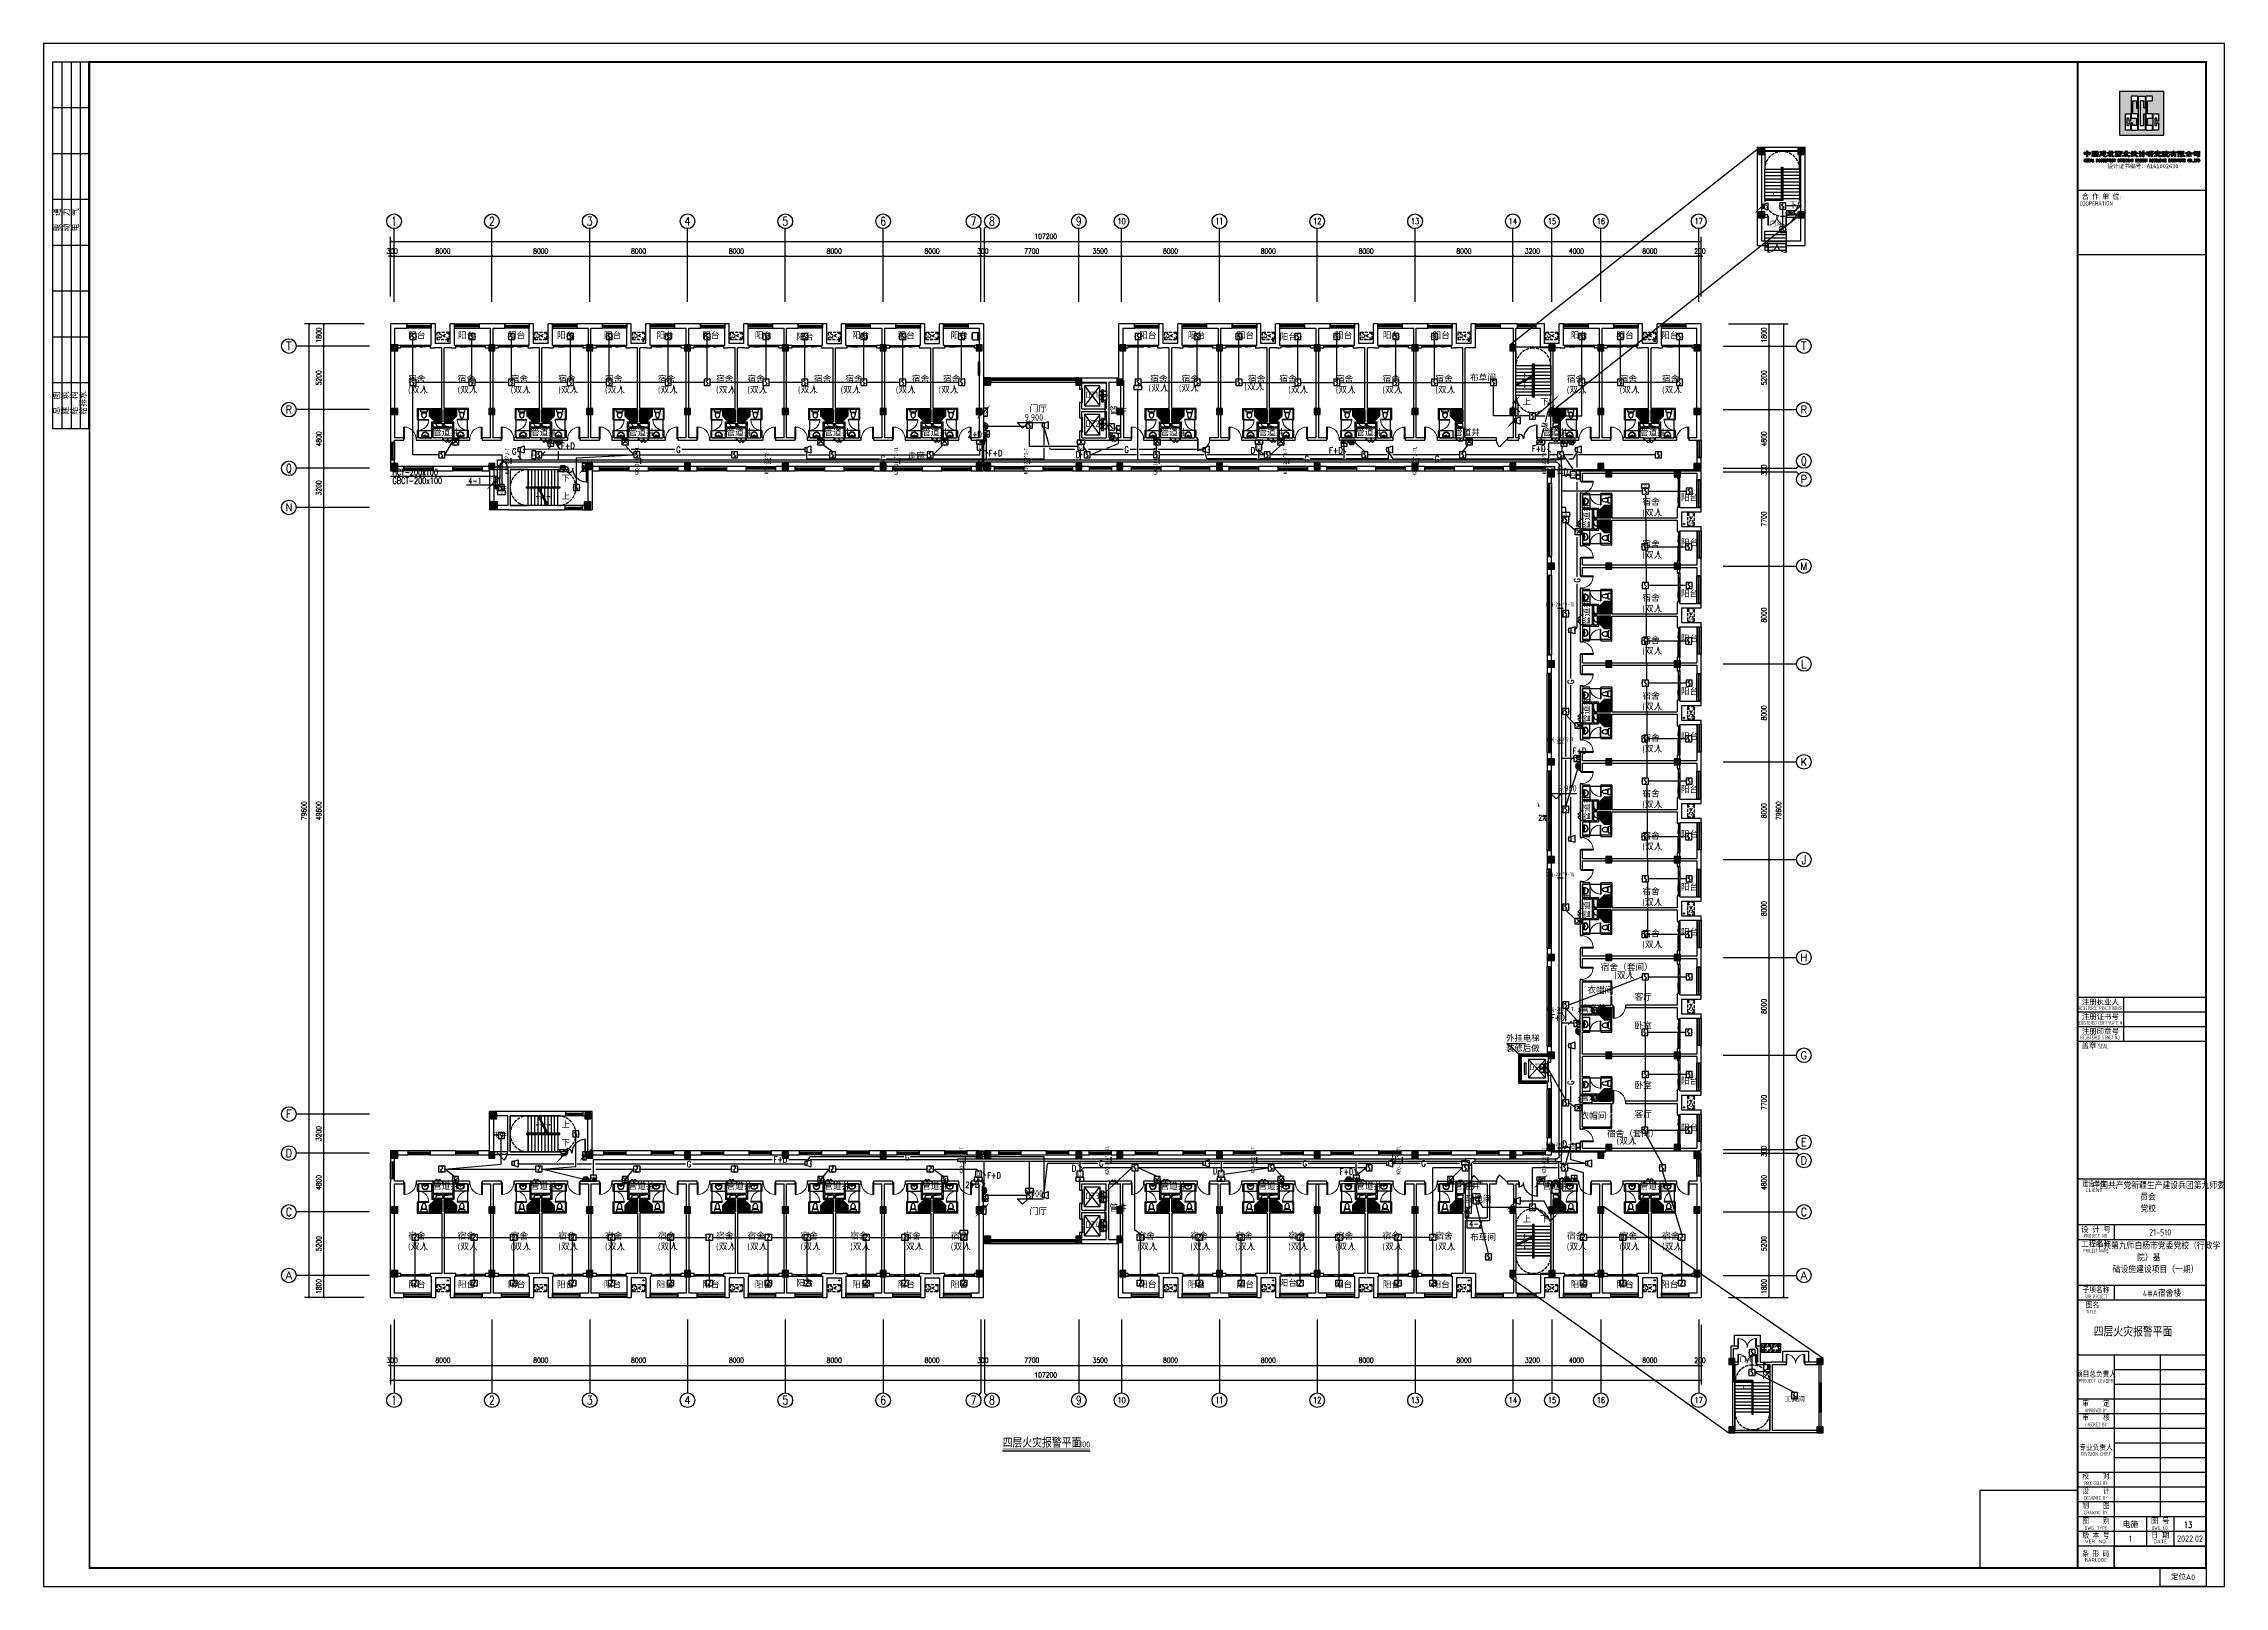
# Model space of a CAD drawing. Extents: x 1725663 to 4653551, y -550461 to 248782.
# Drawn here: x 2257784 to 2436134, y -550461 to -424311 of the extents above; entities that cross this region are included whole.
import ezdxf
from ezdxf.enums import TextEntityAlignment as Align

# ---------------------------------------------------------------- set-up
doc = ezdxf.new("R2010")
doc.units = 0
doc.header["$LTSCALE"] = 1000
doc.linetypes.add('DASH', pattern=[0.35, 0.25, -0.1])
for name, color, linetype in [('0-底图', 7, 'Continuous'), ('0000集水坑', 4, 'Continuous'), ('A-ANNO-IDEN-LEVL', 3, 'Continuous'), ('A-ANNO-TXT', 7, 'Continuous'), ('A-COLU-CONC', 255, 'Continuous'), ('A-Fixt', 81, 'Continuous'), ('A-FLOR-EVTR', 51, 'Continuous'), ('A-FLOR-STRS', 140, 'Continuous'), ('A-WALL-MSNW', 2, 'Continuous'), ('AXIS', 3, 'Continuous'), ('AXIS_TEXT', 7, 'Continuous'), ('BTTK', 7, 'Continuous'), ('CABLETRAY', 4, 'Continuous'), ('CABLETRAY_DIM', 3, 'Continuous'), ('CLAYER', 7, 'Continuous'), ('COLUMN', 255, 'Continuous'), ('DIM-消防', 3, 'Continuous'), ('DIM-箱柜', 7, 'Continuous'), ('DIM_LEAD', 3, 'Continuous'), ('DIM_SYMB', 3, 'Continuous'), ('DOOR_FIRE', 4, 'Continuous'), ('EQUIP-广播', 3, 'Continuous'), ('EQUIP-消防', 3, 'Continuous'), ('EQUIP-箱柜', 3, 'Continuous'), ('EVTR', 2, 'Continuous'), ('fur', 253, 'Continuous'), ('Logo', 4, 'Continuous'), ('LWIRE', 4, 'Continuous'), ('PUB_HATCH', 8, 'Continuous'), ('PUB_TEXT', 7, 'Continuous'), ('PUB_TITLE', 4, 'Continuous'), ('SIG_TEXT', 7, 'Continuous'), ('STAIR', 2, 'Continuous'), ('TEL_SYMB', 3, 'Continuous'), ('WALL', 2, 'Continuous'), ('WINDOW', 4, 'Continuous'), ('WIRE-消防', 1, 'Continuous'), ('WP_F', 1, 'Continuous'), ('抗震支吊架', 2, 'Continuous'), ('洁具', 213, 'Continuous'), ('空调外机', 211, 'Continuous'), ('配景', 3, 'Continuous')]:
    doc.layers.add(name, color=color, linetype=linetype)
doc.layers.add('条形码', color=7, linetype='Continuous', plot=False)
doc.layers.add('验收章', color=7, linetype='Continuous', plot=False)
doc.styles.add('_TCH_AXIS', font='COMPLEX', dxfattribs={"bigfont": 'GBCBIG'})
doc.styles.add('_TCH_DIM', font='SIMPLEX', dxfattribs={"width": 0.8, "height": 5, "bigfont": 'HZTXT'})
doc.styles.add('_TEL_ATTDEF', font='gbenor', dxfattribs={"bigfont": 'gbcbig'})
doc.styles.add('_TEL_DIM', font='SIMPLEX', dxfattribs={"width": 0.8, "height": 3.5, "bigfont": 'HZTXT'})
doc.styles.add('A_DIM_T3', font='SIMPLEX', dxfattribs={"width": 0.7, "bigfont": 'HZ'})
doc.styles.add('COMPLEX', font='COMPLEX')
doc.styles.add('HT', font='')
doc.styles.add('HZ', font='rs.shx', dxfattribs={"width": 0.8, "bigfont": 'hztxt.shx'})
doc.styles.add('HZ(TK)', font='geniso.shx', dxfattribs={"width": 0.9, "bigfont": 'hztxt.shx'})
doc.styles.add('kzcad', font='', dxfattribs={"width": 0.8})
doc.styles.get("Standard").update_dxf_attribs({"font": 'geniso.shx', "bigfont": 'hztxt.shx'})
doc.styles.add('黑体', font='')
doc.styles.get('HT').set_extended_font_data('SimHei')
doc.styles.get('kzcad').set_extended_font_data('SimSun')
doc.styles.get('黑体').set_extended_font_data('SimHei')
doc.dimstyles.new('_TCH_ARCH&&150', dxfattribs={"dimtxt": 420, "dimasz": 150, "dimexe": 375, "dimexo": 450, "dimgap": 202.5, "dimtad": 1, "dimdec": 0, "dimzin": 0, "dimdsep": 46, "dimtxsty": 'A_DIM_T3', "dimblk": 'ARCHTICK', "dimcen": 0.09, "dimclrt": 7, "dimazin": 2, "dimtfac": 1, "dimtdec": 0, "dimtix": 1, "dimtmove": 2, "dimatfit": 3, "dimfxl": 150, "dimtolj": 1, "dimtzin": 0, "dimarcsym": 0})

msp = doc.modelspace()

# ---------------------------------------------------------------- texts
at = {"layer": 'CABLETRAY_DIM', "color": 7, "style": '_TEL_DIM', "width": 0.64}
for s, p in [('GBCT-200x100', (2286314, -460297)), ('GBCT-200x100', (2286314, -460297)), ('HCT-200x100 ', (2286314, -459597)), ('HCT-200x100 ', (2286314, -459597))]:
    msp.add_text(s, height=500, dxfattribs=at).set_placement(p)
at = {"layer": 'DIM-消防', "style": '_TEL_DIM', "width": 0.8}
for s, rotation, p in [('M', 75.83713, (2380541, -455506)), ('G', 359.99688, (2309697, -457510)), ('G', 360, (2361087, -458269)), ('G', 90, (2383206, -468196)), ('G', 90, (2382677, -476499)), ('G', 90, (2382677, -509280)), ('G', 0.01706, (2310566, -515934))]:
    msp.add_text(s, height=500, rotation=rotation, dxfattribs=at).set_placement(p, align=Align.MIDDLE_CENTER)
for s, p in [('G', (2326424, -458249)), ('G', (2346356, -457510)), ('G', (2371741, -458270)), ('F+D', (2318042, -515556, 2003)), ('G', (2328417, -515347)), ('G', (2344284, -515877)), ('G', (2360925, -515877)), ('G', (2370640, -515877))]:
    msp.add_text(s, height=500, dxfattribs=at).set_placement(p, align=Align.MIDDLE_CENTER)
at = {"layer": 'DIM-箱柜', "color": 7, "style": '_TEL_DIM', "width": 0.64}
for s, p in [('4-1', (2292515, -460311)), ('4-1', (2292515, -460311)), ('4-2', (2374365, -521054)), ('4-2', (2374365, -521054))]:
    msp.add_text(s, height=500, dxfattribs=at).set_placement(p)
at = {"layer": 'SIG_TEXT', "color": 0, "style": '_TEL_DIM', "width": 0.8}
msp.add_text('13', height=500, dxfattribs=at).set_placement((2432820, -545674))
at = {"layer": 'TEL_SYMB', "color": 7}
for s, height, p in [('四层火灾报警平面', 700, (2425445, -530020)), ('四层火灾报警平面', 700, (2425445, -530020)), ('四层火灾报警平面', 700, (2336218, -539104)), ('四层火灾报警平面', 700, (2336218, -539104)), ('1:100', 500, (2342072, -539104)), ('1:100', 500, (2342072, -539104))]:
    msp.add_text(s, height=height, dxfattribs=at).set_placement(p)
at = {"layer": '抗震支吊架', "color": 2, "style": 'kzcad', "width": 0.8}
for s, rotation, p in [('KZQ-200*2-T', 89.88539, (2295845, -458444)), ('KZQ-200*2-TL', 89.88539, (2306448, -458444)), ('KZQ-200*2-T', 89.88539, (2317051, -458444)), ('KZQ-200*2-TL', 89.88539, (2327653, -458444)), ('KZQ-200*2-T', 89.88539, (2338256, -458444)), ('KZQ-200*2-TL', 89.88539, (2348858, -458444)), ('KZQ-200*2-T', 89.88539, (2359461, -458444)), ('KZQ-200*2-TL', 89.88539, (2370063, -458444)), ('KZQ-200*2-T', 89.88539, (2380666, -458444)), ('KZQ-200*2-T', 359.88539, (2381826, -459284)), ('KZQ-200*2-TL', 359.88539, (2381826, -470318)), ('KZQ-200*2-T', 359.88539, (2381826, -481352)), ('KZQ-200*2-TL', 359.88539, (2381826, -492386)), ('KZQ-200*2-T', 359.88539, (2381826, -503420)), ('KZQ-200*2-T', 89.88539, (2333002, -515614)), ('KZQ-200*2-TL', 89.88539, (2344918, -515614)), ('KZQ-200*2-T', 89.88539, (2356834, -515614)), ('KZQ-200*2-TL', 89.88539, (2368750, -515614)), ('KZQ-200*2-T', 89.88539, (2380666, -515614)), ('KZQ-200*2-TL', 359.88539, (2381826, -514454)), ('KZQ-200*2-TL', 359.88539, (2374459, -517563))]:
    msp.add_text(s, height=300, rotation=rotation, dxfattribs=at).set_placement(p, align=Align.CENTER)

# ---------------------------------------------------------------- blocks, each defined once
blk = doc.blocks.new('CSCEC')
at = {"layer": 'Logo'}
h = blk.add_hatch(color=4, dxfattribs=at)
h.paths.add_polyline_path([(0, -24), (24, -24), (24, 0), (0, 0)])
h.paths.add_polyline_path([(6.2, -2.8), (9.8, -2.8), (9.8, -9.2), (9, -9.2), (9, -5.4, 0.414214), (8.8, -5.2), (7.2, -5.2, 0.414214), (7, -5.4), (7, -12.2, 0.414214), (7.2, -12.4), (9.8, -12.4), (9.8, -21.2), (6.2, -21.2), (6.2, -17.2), (7, -17.2), (7, -18.6, 0.414214), (7.2, -18.8), (8.8, -18.8, 0.414214), (9, -18.6), (9, -15, 0.414214), (8.8, -14.8), (6.2, -14.8)], flags=16)
h.paths.add_polyline_path([(10.2, -2.8), (13.8, -2.8), (13.8, -9.2), (13, -9.2), (13, -5.4, 0.414214), (12.8, -5.2), (11.2, -5.2, 0.414214), (11, -5.4), (11, -18.6, 0.414214), (11.2, -18.8), (12.8, -18.8, 0.414214), (13, -18.6), (13, -12.4), (13.8, -12.4), (13.8, -21.2), (10.2, -21.2)], flags=16)
h.paths.add_polyline_path([(5.8, -12.4), (5.8, -16.4), (5, -16.4), (5, -15, 0.414214), (4.8, -14.8), (4, -14.8, 0.414214), (3.8, -15), (3.8, -18.6, 0.414214), (4, -18.8), (4.8, -18.8, 0.414214), (5, -18.6), (5, -17.2), (5.8, -17.2), (5.8, -21.2), (3, -21.2), (3, -12.4)], flags=16)
h.paths.add_polyline_path([(14.2, -2.8), (17.8, -2.8), (17.8, -5.2), (15.2, -5.2, 0.414214), (15, -5.4), (15, -12.2, 0.414214), (15.2, -12.4), (17.8, -12.4), (17.8, -14.8), (15.2, -14.8, 0.414214), (15, -15), (15, -18.6, 0.414214), (15.2, -18.8), (17.8, -18.8), (17.8, -21.2), (14.2, -21.2)], flags=16)
h.paths.add_polyline_path([(21, -12.4), (21, -16.4), (20.2, -16.4), (20.2, -15, 0.414214), (20, -14.8), (19.2, -14.8, 0.414214), (19, -15), (19, -18.6, 0.414214), (19.2, -18.8), (20, -18.8, 0.414214), (20.2, -18.6), (20.2, -17.2), (21, -17.2), (21, -21.2), (18.2, -21.2), (18.2, -12.4)], flags=16)
for p, q in [((0, -24), (0, 0)), ((0, 0), (24, 0)), ((0, 0), (24, 0)), ((24, -24), (24, 0)), ((0, -24), (24, -24))]:
    blk.add_line(p, q, dxfattribs=at)
for points in [[(8.8, -5.2, -0.414214), (9, -5.4), (9, -9, 0.414214), (9.2, -9.2), (9.6, -9.2, 0.414214), (9.8, -9), (9.8, -3, 0.414214), (9.6, -2.8), (6.4, -2.8, 0.414214), (6.2, -3), (6.2, -14.6, 0.414214), (6.4, -14.8), (8.8, -14.8, -0.414214), (9, -15), (9, -18.6, -0.414214), (8.8, -18.8), (7.2, -18.8, -0.414214), (7, -18.6), (7, -17.4, 0.414214), (6.8, -17.2), (6.4, -17.2, 0.414214), (6.2, -17.4), (6.2, -21, 0.414214), (6.4, -21.2), (9.6, -21.2, 0.414214), (9.8, -21), (9.8, -12.6, 0.414214), (9.6, -12.4), (7.2, -12.4, -0.414214), (7, -12.2), (7, -5.4, -0.414214), (7.2, -5.2)], [(12.8, -18.8, 0.414214), (13, -18.6), (13, -12.6, -0.414214), (13.2, -12.4), (13.6, -12.4, -0.414214), (13.8, -12.6), (13.8, -21, -0.414214), (13.6, -21.2), (10.4, -21.2, -0.414214), (10.2, -21), (10.2, -3, -0.414214), (10.4, -2.8), (13.6, -2.8, -0.414214), (13.8, -3), (13.8, -9, -0.414214), (13.6, -9.2), (13.2, -9.2, -0.414214), (13, -9), (13, -5.4, 0.414214), (12.8, -5.2), (11.2, -5.2, 0.414214), (11, -5.4), (11, -18.6, 0.414214), (11.2, -18.8)], [(15.2, -12.4, -0.414214), (15, -12.2), (15, -5.4, -0.414214), (15.2, -5.2), (17.6, -5.2, 0.414214), (17.8, -5), (17.8, -3, 0.414214), (17.6, -2.8), (14.4, -2.8, 0.414214), (14.2, -3), (14.2, -21, 0.414214), (14.4, -21.2), (17.6, -21.2, 0.414214), (17.8, -21), (17.8, -19, 0.414214), (17.6, -18.8), (15.2, -18.8, -0.414214), (15, -18.6), (15, -15, -0.414214), (15.2, -14.8), (17.6, -14.8, 0.414214), (17.8, -14.6), (17.8, -12.6, 0.414214), (17.6, -12.4)], [(4.9, -18.8, 0.414214), (5, -18.7), (5, -17.3, -0.414214), (5.1, -17.2), (5.7, -17.2, -0.414214), (5.8, -17.3), (5.8, -21.1, -0.414214), (5.7, -21.2), (3.1, -21.2, -0.414214), (3, -21.1), (3, -12.5, -0.414214), (3.1, -12.4), (5.7, -12.4, -0.414214), (5.8, -12.5), (5.8, -16.3, -0.414214), (5.7, -16.4), (5.1, -16.4, -0.414214), (5, -16.3), (5, -14.9, 0.414214), (4.9, -14.8), (3.9, -14.8, 0.414214), (3.8, -14.9), (3.8, -18.7, 0.414214), (3.9, -18.8)], [(20.1, -18.8, 0.414214), (20.2, -18.7), (20.2, -17.3, -0.414214), (20.3, -17.2), (20.9, -17.2, -0.414214), (21, -17.3), (21, -21.1, -0.414214), (20.9, -21.2), (18.3, -21.2, -0.414214), (18.2, -21.1), (18.2, -12.5, -0.414214), (18.3, -12.4), (20.9, -12.4, -0.414214), (21, -12.5), (21, -16.3, -0.414214), (20.9, -16.4), (20.3, -16.4, -0.414214), (20.2, -16.3), (20.2, -14.9, 0.414214), (20.1, -14.8), (19.1, -14.8, 0.414214), (19, -14.9), (19, -18.7, 0.414214), (19.1, -18.8)]]:
    blk.add_lwpolyline(points, format="xyb", close=True, dxfattribs=at)
blk = doc.blocks.new('logo-txt')
at = {"layer": 'Logo'}
h = blk.add_hatch(color=4, dxfattribs=at)
h.dxf.hatch_style = 1
h.paths.add_polyline_path([(0.8, 4), (0.5, 4), (0.2, 3.9), (0.1, 3.9), (0.1, 4), (0, 4.7), (0, 5.1), (0, 5.2), (0.1, 5.3), (0.1, 5.4), (0.3, 5.4), (0.7, 5.3), (1, 5.3), (1.4, 5.3), (1.4, 5.9), (1.4, 6), (1.4, 6), (1.6, 6.1), (1.7, 6), (1.8, 5.9), (1.8, 5.6), (1.8, 5.3), (2.1, 5.3), (2.4, 5.3), (2.7, 5.3), (2.9, 5.4), (3, 5.4), (3.1, 5.4), (3.2, 5.3), (3.3, 5.2), (3.3, 5.1), (3.2, 4.6), (3.2, 4.2), (3.2, 4.1), (3.2, 4), (3.1, 3.9), (3, 3.9), (2.8, 3.9), (2.4, 4), (1.8, 4.1), (1.8, 3.4), (1.8, 2.9), (1.7, 2.8), (1.6, 2.7), (1.5, 2.7), (1.4, 2.7), (1.4, 2.8), (1.3, 2.9), (1.4, 4.1)])
h.paths.add_polyline_path([(0.9, 5), (0.5, 4.9), (0.4, 4.9), (0.4, 4.7), (0.4, 4.4), (0.5, 4.4), (0.5, 4.4), (1, 4.3), (1.4, 4.4), (1.4, 5)], flags=16)
h.paths.add_polyline_path([(2.8, 4.4), (2.8, 4.5), (2.9, 4.7), (2.9, 4.8), (2.8, 4.9), (2.7, 4.9), (2.4, 5), (1.8, 5), (1.8, 4.4), (2.3, 4.3), (2.7, 4.4)], flags=16)
h = blk.add_hatch(color=4, dxfattribs=at)
h.dxf.hatch_style = 1
h.paths.add_polyline_path([(0.8, 1.3), (0.6, 1.5), (0.5, 1.6), (0.4, 1.6), (0.3, 1.5), (0.2, 1.3), (0.1, 1), (0.1, 0.6), (0.2, 0.3), (0.3, 0.1), (0.4, 0), (0.5, 0), (0.6, 0.1), (0.8, 0.2), (0.8, 0.4), (0.8, 0.4), (0.8, 0.2), (0.7, 0.1), (0.6, 0), (0.4, 0), (0.2, 0.1), (0.1, 0.2), (0.1, 0.4), (0, 0.6), (0, 1), (0.1, 1.2), (0.1, 1.4), (0.2, 1.5), (0.4, 1.6), (0.6, 1.6), (0.7, 1.5), (0.8, 1.4), (0.8, 1.7), (0.8, 1)])
h.paths.add_polyline_path([(1.7, 0), (1.7, 0), (1.8, 0), (1.9, 0.1), (1.9, 0.2), (1.9, 0.8), (1.4, 0.8), (1.4, 0.2), (1.4, 0.1), (1.5, 0), (1.5, 0), (1.5, 0), (1.1, 0), (1.1, 0), (1.1, 0), (1.2, 0.1), (1.2, 0.2), (1.2, 1.4), (1.2, 1.5), (1.1, 1.6), (1.1, 1.6), (1.1, 1.6), (1.5, 1.6), (1.5, 1.6), (1.5, 1.6), (1.4, 1.5), (1.4, 1.4), (1.4, 0.9), (1.9, 0.9), (1.9, 1.4), (1.9, 1.5), (1.8, 1.6), (1.7, 1.6), (1.7, 1.6), (2.2, 1.6), (2.2, 1.6), (2.1, 1.6), (2, 1.5), (2, 1.4), (2, 0.2), (2, 0.1), (2.1, 0), (2.2, 0), (2.2, 0)])
h.paths.add_polyline_path([(2.4, 0), (2.4, 0), (2.4, 0), (2.5, 0.1), (2.5, 0.2), (2.5, 1.4), (2.5, 1.5), (2.4, 1.6), (2.4, 1.6), (2.4, 1.6), (2.8, 1.6), (2.8, 1.6), (2.8, 1.6), (2.7, 1.5), (2.7, 1.4), (2.7, 0.2), (2.7, 0.1), (2.8, 0), (2.8, 0), (2.8, 0)])
h.paths.add_polyline_path([(4.1, 1.6), (4, 1.5), (4, 0), (3.9, 0), (3.2, 1.5), (3.2, 0.1), (3.3, 0), (3.4, 0), (3.4, 0), (3, 0), (3, 0), (3.1, 0), (3.2, 0.1), (3.2, 1.5), (3.1, 1.6), (3, 1.6), (3, 1.6), (3.3, 1.6), (3.9, 0.3), (3.9, 1.5), (3.8, 1.6), (3.8, 1.6), (3.8, 1.6), (4.1, 1.6), (4.1, 1.6)])
h.paths.add_polyline_path([(4.9, 0), (4.9, 0), (4.9, 0), (5, 0.1), (5, 0.1), (4.9, 0.4), (4.5, 0.4), (4.4, 0.1), (4.5, 0), (4.6, 0), (4.6, 0), (4.3, 0), (4.3, 0), (4.3, 0), (4.4, 0.1), (4.7, 1.6), (4.8, 1.6), (5.1, 0.1), (5.2, 0), (5.2, 0), (5.2, 0)])
h.paths.add_polyline_path([(4.7, 1.3), (4.5, 0.5), (4.9, 0.5)], flags=16)
h = blk.add_hatch(color=4, dxfattribs=at)
h.dxf.hatch_style = 1
h.paths.add_polyline_path([(4.9, 5.1), (5.1, 5.2), (5.8, 5.2), (6.5, 5.2), (6.7, 5.2), (6.8, 5.1), (6.8, 5), (6.8, 5), (6.7, 4.9), (6.1, 4.9), (6.1, 4.6), (6.6, 4.6), (6.7, 4.5), (6.7, 4.4), (6.7, 4.4), (6.6, 4.3), (6.3, 4.3), (6.1, 4.3), (6.1, 3.9), (6.9, 3.9), (6.9, 3.8), (6.9, 3.6), (6.9, 3.6), (6.7, 3.6), (5.7, 3.6), (5.3, 3.6), (4.9, 3.5), (4.9, 3.5), (4.8, 3.5), (4.8, 3.7), (5, 3.9), (5, 3.9), (5.1, 3.9), (5.4, 3.9), (5.7, 3.9), (5.7, 4.3), (5.1, 4.3), (5, 4.3), (5.1, 4.4), (5.2, 4.6), (5.3, 4.6), (5.5, 4.6), (5.7, 4.6), (5.7, 4.9), (5.3, 4.9), (5, 4.9), (4.9, 4.8), (4.9, 4.9)], flags=0)
h.paths.add_polyline_path([(5.7, 5.8), (6.3, 5.8), (6.9, 5.7), (7.1, 5.8), (7.3, 5.8), (7.4, 5.7), (7.5, 5.6), (7.5, 5.5), (7.5, 4.3), (7.4, 3.1), (7.4, 2.9), (7.3, 2.9), (7.2, 2.8), (7, 2.9), (6.7, 3), (6.3, 3), (5.3, 3), (5, 3), (4.8, 2.9), (4.6, 2.9), (4.4, 2.9), (4.3, 3), (4.3, 3.1), (4.3, 3.2), (4.3, 3.4), (4.3, 4.7), (4.3, 5.3), (4.3, 5.5), (4.4, 5.7), (4.5, 5.8), (4.7, 5.8)])
h.paths.add_polyline_path([(6.7, 4.2), (6.8, 4.1), (6.8, 4), (6.7, 4), (6.5, 4), (6.4, 4), (6.6, 4.2)], flags=0)
h.paths.add_polyline_path([(4.6, 4.3), (4.7, 3.4), (4.7, 3.3), (4.8, 3.3), (5.8, 3.3), (6.9, 3.3), (7, 3.3), (7, 3.3), (7.1, 3.4), (7.1, 3.5), (7.1, 5.2), (7.1, 5.4), (6.9, 5.4), (6.5, 5.5), (5.7, 5.5), (4.8, 5.5), (4.8, 5.4), (4.7, 5.4), (4.7, 5.1)], flags=16)
h = blk.add_hatch(color=4, dxfattribs=at)
h.dxf.hatch_style = 1
h.paths.add_polyline_path([(4.9, 5.1), (5.1, 5.2), (5.8, 5.2), (6.5, 5.2), (6.7, 5.2), (6.8, 5.1), (6.8, 5), (6.8, 5), (6.7, 4.9), (6.1, 4.9), (6.1, 4.6), (6.6, 4.6), (6.7, 4.5), (6.7, 4.4), (6.7, 4.4), (6.6, 4.3), (6.3, 4.3), (6.1, 4.3), (6.1, 3.9), (6.9, 3.9), (6.9, 3.8), (6.9, 3.6), (6.9, 3.6), (6.7, 3.6), (5.7, 3.6), (5.3, 3.6), (4.9, 3.5), (4.9, 3.5), (4.8, 3.5), (4.8, 3.7), (5, 3.9), (5, 3.9), (5.1, 3.9), (5.4, 3.9), (5.7, 3.9), (5.7, 4.3), (5.1, 4.3), (5, 4.3), (5.1, 4.4), (5.2, 4.6), (5.3, 4.6), (5.5, 4.6), (5.7, 4.6), (5.7, 4.9), (5.3, 4.9), (5, 4.9), (4.9, 4.8), (4.9, 4.9)])
h = blk.add_hatch(color=4, dxfattribs=at)
h.dxf.hatch_style = 1
h.paths.add_polyline_path([(6.7, 4.2), (6.8, 4.1), (6.8, 4), (6.7, 4), (6.5, 4), (6.4, 4), (6.6, 4.2)])
h = blk.add_hatch(color=4, dxfattribs=at)
h.dxf.hatch_style = 1
h.paths.add_polyline_path([(7.6, 1.6), (7.5, 1.5), (7.5, 0), (7.4, 0), (6.7, 1.5), (6.7, 0.1), (6.8, 0), (6.9, 0), (6.9, 0), (6.5, 0), (6.5, 0), (6.6, 0), (6.7, 0.1), (6.7, 1.5), (6.6, 1.6), (6.5, 1.6), (6.5, 1.6), (6.8, 1.6), (7.4, 0.3), (7.4, 1.5), (7.3, 1.6), (7.3, 1.6), (7.3, 1.6), (7.6, 1.6), (7.6, 1.6)])
h.paths.add_polyline_path([(8.7, 0.4), (8.6, 0.2), (8.5, 0.1), (8.4, 0), (8.3, 0), (8.3, 0), (8.1, 0.1), (8, 0.2), (7.9, 0.4), (7.9, 0.7), (7.9, 0.9), (7.9, 1.2), (8, 1.4), (8.1, 1.5), (8.3, 1.6), (8.4, 1.6), (8.4, 1.6), (8.5, 1.5), (8.6, 1.4), (8.7, 1.2), (8.8, 0.9), (8.8, 0.7)])
h.paths.add_polyline_path([(8.6, 1), (8.6, 1.3), (8.5, 1.5), (8.4, 1.6), (8.3, 1.6), (8.2, 1.5), (8.1, 1.3), (8, 1), (8, 0.6), (8.1, 0.3), (8.2, 0.1), (8.3, 0), (8.4, 0), (8.5, 0.1), (8.6, 0.3), (8.6, 0.6)], flags=16)
h.paths.add_polyline_path([(9.9, 0), (9.8, 0), (9.8, 0.2), (9.7, 0.6), (9.6, 0.7), (9.5, 0.8), (9.3, 0.8), (9.3, 0.2), (9.3, 0.1), (9.4, 0), (9.5, 0), (9.5, 0), (9, 0), (9, 0), (9.1, 0), (9.1, 0.1), (9.2, 0.2), (9.2, 1.4), (9.1, 1.5), (9.1, 1.6), (9, 1.6), (9, 1.6), (9.7, 1.6), (9.8, 1.5), (9.9, 1.4), (9.9, 1.3), (9.9, 1.1), (9.9, 1), (9.8, 0.9), (9.7, 0.8), (9.6, 0.8), (9.6, 0.8), (9.7, 0.7), (9.8, 0.2), (9.9, 0.2), (9.9, 0.2), (10, 0.2), (10, 0.3), (10, 0.3), (10, 0.2)])
h.paths.add_polyline_path([(9.8, 1.4), (9.8, 1.5), (9.7, 1.6), (9.4, 1.6), (9.3, 1.5), (9.3, 1.4), (9.3, 0.9), (9.7, 0.9), (9.8, 0.9), (9.8, 1.1)], flags=16)
h.paths.add_polyline_path([(11.1, 1.1), (11, 1.4), (11, 1.5), (10.9, 1.5), (10.8, 1.6), (10.7, 1.5), (10.7, 1.4), (10.7, 0.2), (10.7, 0.1), (10.8, 0), (10.9, 0), (10.9, 0), (10.4, 0), (10.4, 0), (10.5, 0), (10.5, 0.1), (10.6, 0.2), (10.6, 1.4), (10.5, 1.5), (10.5, 1.6), (10.3, 1.5), (10.3, 1.5), (10.3, 1.4), (10.2, 1.1), (10.2, 1.1), (10.2, 1.6), (11.1, 1.6), (11.1, 1.1)])
h.paths.add_polyline_path([(11.9, 0), (11.9, 0), (12, 0), (12, 0.1), (12.1, 0.2), (12.1, 0.8), (11.6, 0.8), (11.6, 0.2), (11.6, 0.1), (11.7, 0), (11.7, 0), (11.7, 0), (11.3, 0), (11.3, 0), (11.3, 0), (11.4, 0.1), (11.4, 0.2), (11.4, 1.4), (11.4, 1.5), (11.3, 1.6), (11.3, 1.6), (11.3, 1.6), (11.7, 1.6), (11.7, 1.6), (11.7, 1.6), (11.6, 1.5), (11.6, 1.4), (11.6, 0.9), (12.1, 0.9), (12.1, 1.4), (12, 1.5), (12, 1.6), (11.9, 1.6), (11.9, 1.6), (12.4, 1.6), (12.4, 1.6), (12.3, 1.6), (12.2, 1.5), (12.2, 1.4), (12.2, 0.2), (12.2, 0.1), (12.3, 0), (12.4, 0), (12.4, 0)])
h.paths.add_polyline_path([(13.7, 1.6), (13.6, 1.5), (13.3, 0), (13.3, 0), (13.1, 1.5), (12.9, 0), (12.9, 0), (12.7, 1.5), (12.7, 1.5), (12.6, 1.6), (12.5, 1.6), (12.5, 1.6), (13, 1.6), (13, 1.6), (12.9, 1.6), (12.8, 1.5), (12.8, 1.5), (13, 0.5), (13.1, 1.6), (13.2, 1.6), (13.4, 0.5), (13.5, 1.5), (13.4, 1.6), (13.4, 1.6), (13.4, 1.6), (13.7, 1.6), (13.7, 1.6)])
h.paths.add_polyline_path([(13.9, 0), (13.9, 0), (13.9, 0), (14, 0.1), (14, 0.2), (14, 1.4), (14, 1.5), (13.9, 1.6), (13.9, 1.6), (13.9, 1.6), (14.7, 1.6), (14.7, 1.1), (14.7, 1.1), (14.7, 1.4), (14.7, 1.5), (14.6, 1.5), (14.5, 1.6), (14.3, 1.6), (14.2, 1.5), (14.2, 1.4), (14.2, 0.9), (14.2, 0.9), (14.4, 0.9), (14.4, 0.9), (14.5, 1.2), (14.5, 0.4), (14.4, 0.8), (14.4, 0.8), (14.2, 0.8), (14.2, 0.8), (14.2, 0.2), (14.2, 0.1), (14.3, 0), (14.5, 0), (14.6, 0.1), (14.7, 0.1), (14.7, 0.2), (14.7, 0.5), (14.7, 0.5), (14.7, 0)])
h.paths.add_polyline_path([(15.8, 0.2), (15.7, 0.1), (15.5, 0), (15.4, 0), (15.2, 0.1), (15.1, 0.2), (15.1, -0.1), (15.1, 0.6), (15.1, 0.2), (15.2, 0.1), (15.4, 0), (15.5, 0), (15.7, 0.1), (15.7, 0.2), (15.7, 0.5), (15.7, 0.6), (15.6, 0.7), (15.3, 0.8), (15.1, 1), (15.1, 1.1), (15.1, 1.4), (15.2, 1.5), (15.3, 1.6), (15.5, 1.6), (15.7, 1.5), (15.8, 1.4), (15.8, 1.7), (15.8, 1), (15.7, 1.3), (15.6, 1.5), (15.5, 1.6), (15.3, 1.6), (15.2, 1.5), (15.1, 1.4), (15.1, 1.2), (15.2, 1.1), (15.3, 1), (15.6, 0.8), (15.8, 0.7), (15.8, 0.5), (15.8, 0.3)])
h.paths.add_polyline_path([(16.9, 1.1), (16.9, 1.4), (16.9, 1.5), (16.8, 1.5), (16.7, 1.6), (16.6, 1.5), (16.6, 1.4), (16.6, 0.2), (16.6, 0.1), (16.7, 0), (16.7, 0), (16.7, 0), (16.3, 0), (16.3, 0), (16.4, 0), (16.4, 0.1), (16.5, 0.2), (16.5, 1.4), (16.4, 1.5), (16.4, 1.6), (16.2, 1.5), (16.2, 1.5), (16.1, 1.4), (16.1, 1.1), (16.1, 1.1), (16.1, 1.6), (17, 1.6), (17, 1.1)])
h = blk.add_hatch(color=4, dxfattribs=at)
h.dxf.hatch_style = 1
h.paths.add_polyline_path([(10, 5.5), (10, 5.5), (9.9, 5.5), (9.9, 5.6), (9.9, 5.6), (9.9, 5.7), (10, 5.8), (10.5, 5.7), (10.5, 5.9), (10.6, 6.1), (10.7, 6), (10.8, 6), (10.8, 5.9), (10.8, 5.7), (11.2, 5.7), (11.3, 5.8), (11.4, 5.8), (11.5, 5.7), (11.5, 5.6), (11.5, 5.4), (11.7, 5.4), (11.9, 5.3), (11.9, 5.3), (11.9, 5.2), (11.8, 5.2), (11.5, 5.2), (11.5, 4.8), (11.4, 4.7), (11.3, 4.7), (11.3, 4.7), (11.2, 4.8), (10.8, 4.8), (10.8, 4.6), (11.3, 4.6), (11.5, 4.6), (11.5, 4.5), (11.5, 4.5), (11.3, 4.5), (10.8, 4.4), (10.8, 4.2), (11.3, 4.2), (11.5, 4.2), (11.6, 4.1), (11.6, 4), (11.5, 4), (10.9, 4), (10.8, 3.7), (10.8, 3.7), (10.7, 3.6), (11.5, 3.4), (12.3, 3.4), (12, 3), (11.9, 2.8), (11.8, 2.7), (11.7, 2.7), (11.6, 2.7), (11.5, 2.7), (11.3, 2.8), (9.3, 3.9), (9.1, 3.5), (8.9, 3.2), (8.7, 3.1), (8.4, 3), (8.3, 3.1), (8.2, 3.1), (8.3, 3.2), (8.3, 3.2), (8.6, 3.3), (8.8, 3.5), (8.9, 3.7), (9.1, 4), (8.8, 4), (8.7, 4), (8.6, 4), (8.6, 4.1), (8.6, 4.2), (8.8, 4.3), (8.9, 4.3), (9.1, 4.2), (9.2, 4.5), (9.2, 4.6), (9.2, 4.7), (9.1, 4.8), (9, 4.7), (8.9, 4.7), (8.8, 4.8), (8.8, 4.8), (8.9, 4.9), (9.1, 5.1), (9.1, 5.2), (9.2, 5.3), (9.1, 5.3), (9.1, 5.4), (8.9, 5.4), (8.7, 5.3), (8.6, 5.3), (8.5, 5.3), (8.5, 5.4), (8.5, 5.5), (8.7, 5.6), (8.7, 5.7), (8.8, 5.7), (9.1, 5.6), (9.3, 5.6), (9.4, 5.7), (9.5, 5.6), (9.6, 5.6), (9.6, 5.4), (9.3, 5.1), (9.3, 5), (9.3, 4.9), (9.4, 4.9), (9.5, 4.8), (9.5, 4.7), (9.5, 4.5), (9.4, 4.1), (9.7, 4), (10, 3.9), (10.6, 3.6), (10.5, 3.8), (10.5, 4), (9.9, 4), (9.7, 4.1), (9.7, 4.1), (9.7, 4.2), (9.8, 4.2), (10.5, 4.2), (10.5, 4.4), (10.1, 4.4), (9.8, 4.4), (9.8, 4.3), (9.8, 4.4), (9.8, 4.5), (9.9, 4.6), (10.5, 4.6), (10.5, 4.9), (10.1, 4.9), (9.9, 4.8), (9.8, 4.9), (9.9, 5), (10, 5.1), (10.5, 5.1), (10.5, 5.2), (10.2, 5.2), (9.9, 5.2), (9.7, 5.1), (9.6, 5.1), (9.7, 5.3), (9.7, 5.3), (9.8, 5.4), (9.9, 5.4), (10.5, 5.4), (10.5, 5.6)])
h.paths.add_polyline_path([(10.8, 5), (11.2, 5), (11.2, 5.2), (10.8, 5.2)], flags=16)
h.paths.add_polyline_path([(11.2, 5.4), (11.2, 5.6), (10.8, 5.6), (10.8, 5.4)], flags=16)
h = blk.add_hatch(color=4, dxfattribs=at)
h.dxf.hatch_style = 1
h.paths.add_polyline_path([(13.7, 5.8), (13.8, 6), (14, 6), (14.1, 5.9), (14.1, 5.8), (14, 5.7), (14.3, 5.6), (14.5, 5.4), (14.4, 5.3), (14.4, 5.2), (14.3, 5.3), (14.1, 5.4), (13.9, 5.4), (13.9, 5.1), (13.9, 4.9), (13.9, 4.8), (13.8, 4.8), (13.7, 4.8), (13.7, 4.9), (13.7, 5.4), (13.3, 5.1), (13, 4.9), (12.8, 4.9), (12.7, 5), (12.6, 5.1), (12.7, 5.2), (13.1, 5.4), (13.5, 5.6)])
h.paths.add_polyline_path([(14.8, 5.7), (14.9, 5.9), (15, 6), (15.1, 6), (15.2, 5.9), (15.2, 5.9), (15.2, 5.8), (15.2, 5.7), (15.5, 5.6), (15.9, 5.3), (16, 5.2), (16, 5.1), (16, 5), (16, 4.9), (15.8, 5), (15.5, 5.3), (15.1, 5.4), (15.2, 5.1), (15.2, 5), (15.1, 4.9), (15.1, 4.8), (15, 4.9), (14.9, 5.1), (14.9, 5.3), (14.5, 5), (14.4, 5), (14.4, 5.1), (14.4, 5.1), (14.6, 5.4)])
h.paths.add_polyline_path([(14.9, 4.7), (15.1, 4.7), (15.2, 4.7), (15.3, 4.8), (15.4, 4.6), (15.4, 4.5), (15.3, 4.1), (15.3, 3.6), (15.4, 3.5), (15.4, 3.4), (15.6, 3.3), (15.8, 3.2), (16.1, 3.3), (16.3, 3.4), (16.4, 3.4), (16.4, 3.3), (16.3, 3.1), (16.1, 2.8), (16, 2.7), (15.9, 2.7), (15.7, 2.7), (15.4, 2.9), (15.3, 2.9), (15.2, 3.1), (15.1, 3.2), (15.1, 3.4), (15, 3.9), (15.1, 4.4), (15, 4.4), (14.9, 4.4), (14.8, 4.4), (14.7, 4.3), (14.7, 4.1), (14.9, 3.9), (15, 3.9), (15, 3.8), (15, 3.7), (15, 3.6), (14.9, 3.6), (14.8, 3.7), (14.7, 3.8), (14.6, 3.6), (14.6, 3.4), (14.4, 3.2), (14.3, 3), (14.1, 2.9), (14, 2.9), (13.7, 2.9), (13.6, 3), (13.6, 3.1), (13.7, 3.1), (14, 3.2), (14.2, 3.4), (14.3, 3.6), (14.4, 3.7), (14.4, 3.9), (14.4, 4.5), (14.5, 4.7), (14.5, 4.8), (14.6, 4.8), (14.7, 4.7)])
h.paths.add_polyline_path([(13.5, 4), (13.5, 4.3), (13.1, 4.3), (13, 4.3), (12.9, 4.3), (12.9, 4.4), (12.9, 4.5), (13, 4.6), (13.1, 4.7), (13.2, 4.6), (13.6, 4.6), (14.1, 4.6), (14.2, 4.6), (14.2, 4.5), (14.2, 4.4), (14.2, 4.4), (13.9, 4.3), (13.8, 4), (13.9, 3.7), (14.1, 3.7), (14.2, 3.7), (14.3, 3.6), (14.2, 3.6), (14.1, 3.5), (12.7, 3.1), (12.5, 3.1), (12.5, 3.3), (12.5, 3.4), (12.6, 3.5), (13, 3.6), (13.5, 3.7)])
h = blk.add_hatch(color=4, dxfattribs=at)
h.dxf.hatch_style = 1
h.paths.add_polyline_path([(18.7, 5), (18.8, 5), (18.8, 5.4), (18.6, 5.5), (18.5, 5.4), (18.5, 5)], flags=16)
h.paths.add_polyline_path([(17.9, 3.9), (18.1, 4), (18.2, 4.1), (18.2, 4.3), (18.2, 4.6), (17.9, 4.6), (17.7, 4.6), (17.6, 4.2), (17.7, 3.8)], flags=16)
h.paths.add_polyline_path([(19.6, 3.4), (19.7, 3.5), (19.7, 3.8), (19.5, 3.7), (19.2, 3.6), (19, 3.7), (18.8, 3.8), (18.8, 4.4), (18.8, 4.6), (18.6, 4.7), (18.5, 4.6), (18.5, 4.4), (18.5, 4.1), (18.4, 4), (18.3, 3.8), (18.2, 3.7), (18, 3.6), (17.8, 3.6), (17.7, 3.6), (17.7, 3.5), (17.7, 3.4), (17.7, 3.3), (17.8, 3.3), (18.8, 3.3), (19.6, 3.4)], flags=16)
h.paths.add_polyline_path([(19.1, 4.3), (19.1, 4.1), (19.2, 3.9), (19.5, 3.9), (19.7, 4.1), (19.7, 4.4), (19.7, 4.6), (19.6, 4.7), (19.5, 4.7), (19.1, 4.7)], flags=16)
h.paths.add_polyline_path([(17.8, 5.8), (18.6, 5.8), (19.8, 5.8), (20.5, 5.7), (20.8, 5.7), (20.7, 5.4), (20.5, 5.2), (20.4, 5.2), (20.2, 5.2), (19.6, 5.4), (19.1, 5.4), (19.1, 5), (19.8, 5), (20, 5), (20, 4.9), (20.1, 4.8), (20.1, 4.6), (20, 4.1), (20, 3.1), (20, 3), (20, 2.9), (19.9, 2.8), (19.8, 2.8), (19.6, 2.9), (19.4, 3), (18.9, 3), (18.3, 3), (17.8, 2.9), (17.7, 2.9), (17.6, 2.8), (17.5, 2.8), (17.4, 2.8), (17.4, 2.9), (17.3, 3), (17.3, 3.8), (17.3, 4.6), (17.2, 4.8), (17.3, 4.9), (17.3, 5), (17.5, 5), (17.6, 5), (17.8, 5), (18.2, 5), (18.2, 5.4), (17.4, 5.4), (17.2, 5.3), (17, 5.2), (16.9, 5.2), (16.8, 5.2), (16.8, 5.2), (16.8, 5.3), (16.8, 5.5), (16.9, 5.7), (17, 5.8), (17.1, 5.8)])
h = blk.add_hatch(color=4, dxfattribs=at)
h.dxf.hatch_style = 1
h.paths.add_polyline_path([(19.2, 0.2), (19.1, 0.1), (18.9, 0), (18.3, 0), (18.3, 0), (18.4, 0), (18.4, 0.1), (18.5, 0.2), (18.5, 1.4), (18.4, 1.5), (18.4, 1.6), (18.3, 1.6), (18.3, 1.6), (18.9, 1.6), (19.1, 1.5), (19.2, 1.4), (19.2, 1.3), (19.2, 1.1), (19.2, 1), (19.1, 0.9), (19, 0.8), (19.1, 0.8), (19.2, 0.7), (19.2, 0.5), (19.2, 0.3)])
h.paths.add_polyline_path([(19.1, 1.4), (19, 1.5), (18.9, 1.6), (18.7, 1.6), (18.6, 1.5), (18.6, 1.4), (18.6, 0.9), (18.9, 0.9), (19, 0.9), (19.1, 1.1)], flags=16)
h.paths.add_polyline_path([(19.1, 0.6), (19, 0.7), (18.9, 0.8), (18.6, 0.8), (18.6, 0.2), (18.6, 0.1), (18.7, 0), (18.9, 0), (19, 0.1), (19.1, 0.2)], flags=16)
h.paths.add_polyline_path([(20.5, 1.6), (20.4, 1.5), (20.4, 0.5), (20.4, 0.2), (20.2, 0.1), (20.1, 0), (20, 0), (20, 0), (20, 0), (19.8, 0.1), (19.7, 0.2), (19.6, 0.5), (19.6, 1.4), (19.6, 1.5), (19.5, 1.6), (19.5, 1.6), (19.5, 1.6), (19.9, 1.6), (19.9, 1.6), (19.9, 1.6), (19.8, 1.5), (19.8, 1.4), (19.8, 0.4), (19.8, 0.2), (19.9, 0.1), (20, 0), (20.1, 0), (20.2, 0.1), (20.3, 0.2), (20.4, 0.5), (20.4, 1.5), (20.3, 1.6), (20.2, 1.6), (20.2, 1.6), (20.6, 1.6), (20.6, 1.6)])
h.paths.add_polyline_path([(20.8, 0), (20.8, 0), (20.8, 0), (20.9, 0.1), (20.9, 0.2), (20.9, 1.4), (20.9, 1.5), (20.8, 1.6), (20.8, 1.6), (20.8, 1.6), (21.2, 1.6), (21.2, 1.6), (21.2, 1.6), (21.1, 1.5), (21.1, 1.4), (21.1, 0.2), (21.1, 0.1), (21.2, 0), (21.2, 0), (21.2, 0)])
h.paths.add_polyline_path([(21.4, 0), (21.4, 0), (21.5, 0), (21.6, 0.1), (21.6, 0.2), (21.6, 1.4), (21.6, 1.5), (21.5, 1.6), (21.4, 1.6), (21.4, 1.6), (21.9, 1.6), (21.9, 1.6), (21.8, 1.6), (21.7, 1.5), (21.7, 1.4), (21.7, 0.2), (21.7, 0.1), (21.8, 0), (22, 0), (22.1, 0.1), (22.2, 0.1), (22.2, 0.2), (22.2, 0.5), (22.2, 0.5), (22.2, 0)])
h.paths.add_polyline_path([(23.3, 0.4), (23.2, 0.2), (23.1, 0.1), (22.9, 0), (22.4, 0), (22.4, 0), (22.5, 0), (22.5, 0.1), (22.6, 0.2), (22.6, 1.4), (22.5, 1.5), (22.5, 1.6), (22.4, 1.6), (22.4, 1.6), (22.9, 1.6), (23.1, 1.5), (23.2, 1.4), (23.3, 1.2), (23.3, 1), (23.3, 0.6)])
h.paths.add_polyline_path([(23.2, 1), (23.1, 1.3), (23, 1.5), (22.9, 1.6), (22.8, 1.6), (22.7, 1.5), (22.7, 1.4), (22.7, 0.2), (22.7, 0.1), (22.8, 0), (22.9, 0), (23, 0.1), (23.1, 0.3), (23.2, 0.6)], flags=16)
h.paths.add_polyline_path([(23.6, 0), (23.6, 0), (23.6, 0), (23.7, 0.1), (23.7, 0.2), (23.7, 1.4), (23.7, 1.5), (23.6, 1.6), (23.6, 1.6), (23.6, 1.6), (24, 1.6), (24, 1.6), (24, 1.6), (23.9, 1.5), (23.9, 1.4), (23.9, 0.2), (23.9, 0.1), (24, 0), (24, 0), (24, 0)])
h.paths.add_polyline_path([(25.3, 1.6), (25.2, 1.5), (25.2, 0), (25.2, 0), (24.4, 1.5), (24.4, 0.1), (24.5, 0), (24.6, 0), (24.6, 0), (24.2, 0), (24.2, 0), (24.3, 0), (24.4, 0.1), (24.4, 1.5), (24.3, 1.6), (24.2, 1.6), (24.2, 1.6), (24.5, 1.6), (25.1, 0.3), (25.1, 1.5), (25, 1.6), (25, 1.6), (25, 1.6), (25.3, 1.6), (25.3, 1.6)])
h.paths.add_polyline_path([(26.5, 0.6), (26.4, 0.5), (26.4, 0.5), (26.4, 0), (26.3, 0.1), (26.2, 0.1), (26.1, 0), (26, 0), (25.8, 0.1), (25.7, 0.2), (25.6, 0.4), (25.6, 0.6), (25.6, 1), (25.6, 1.2), (25.7, 1.4), (25.8, 1.5), (26, 1.6), (26.1, 1.6), (26.2, 1.5), (26.3, 1.4), (26.4, 1.7), (26.4, 1), (26.3, 1.3), (26.2, 1.5), (26.1, 1.6), (26, 1.6), (25.9, 1.5), (25.8, 1.3), (25.7, 1), (25.7, 0.6), (25.8, 0.3), (25.9, 0.1), (26, 0), (26.1, 0), (26.2, 0.1), (26.3, 0.2), (26.3, 0.5), (26.2, 0.5), (26.2, 0.6), (26.1, 0.6), (26.1, 0.6), (26.6, 0.6), (26.6, 0.6)])
h = blk.add_hatch(color=4, dxfattribs=at)
h.dxf.hatch_style = 1
h.paths.add_polyline_path([(21.8, 4.6), (21.4, 4.5), (21.3, 4.5), (21.2, 4.6), (21.2, 4.6), (21.2, 4.7), (21.4, 4.9), (21.5, 5), (21.8, 4.9), (22.2, 4.9), (22.2, 4.9), (22.2, 5), (22.2, 5.4), (22.2, 5.6), (22.3, 5.8), (22.4, 5.9), (22.5, 5.9), (22.6, 5.9), (22.6, 5.8), (22.7, 5.6), (22.7, 5.4), (22.6, 4.3), (22.7, 3.2), (22.6, 3.1), (22.6, 3), (22.5, 2.9), (22.5, 2.9), (22.3, 2.9), (22.2, 3), (22.2, 3.4), (21.8, 3.2), (21.3, 3.1), (21.2, 3), (21.1, 3), (21, 3.1), (21, 3.2), (21, 3.4), (21.1, 3.5), (21.2, 3.6), (21.3, 3.6), (22, 3.7), (22.2, 3.8), (22.2, 3.9), (22.2, 4.2), (22.2, 4.6)])
h.paths.add_polyline_path([(23, 5.7), (23.1, 5.9), (23.1, 5.9), (23.1, 6), (23.3, 6), (23.4, 5.9), (23.4, 5.8), (23.4, 5.6), (23.4, 5.3), (23.4, 4.6), (23.9, 5), (24.3, 5.4), (24.4, 5.4), (24.5, 5.4), (24.5, 5.3), (24.6, 5.2), (24.6, 5.1), (24.5, 4.9), (24.1, 4.7), (23.4, 4.4), (23.4, 4), (23.4, 3.8), (23.5, 3.7), (23.5, 3.7), (23.6, 3.6), (23.8, 3.6), (24.1, 3.5), (24.9, 3.6), (25, 3.6), (25, 3.4), (24.9, 3.1), (24.7, 2.9), (24.5, 2.8), (24.2, 2.8), (23.9, 2.9), (23.4, 3.1), (23.2, 3.2), (23.1, 3.4), (23.1, 3.6), (23, 3.8), (23, 4.5), (23, 5.3)])
h = blk.add_hatch(color=4, dxfattribs=at)
h.dxf.hatch_style = 1
h.paths.add_polyline_path([(28.2, 4), (28.1, 3.8), (28.3, 3.6), (28.6, 3.5), (28.9, 3.4), (29.2, 3.4), (29.2, 3.3), (29.2, 3.2), (29, 2.8), (28.9, 2.7), (28.8, 2.7), (28.7, 2.7), (28.5, 2.8), (28.2, 3.2), (27.9, 3.5), (27.6, 3.3), (27.3, 3.1), (27, 3.1), (26.8, 3.1), (26.8, 3.3), (27, 3.3), (27.2, 3.4), (27.5, 3.5), (27.7, 3.7), (27.4, 3.9), (27.2, 4), (27.1, 4.1), (27.1, 4.2), (27.2, 4.3), (27.3, 4.3), (27.8, 3.9), (27.9, 4), (27.9, 4.2), (27.9, 4.3), (27.8, 4.4), (27.8, 4.4), (27.6, 4.4), (27.3, 4.4), (27.1, 4.3), (27.1, 4.3), (27, 4.4), (27.1, 4.5), (27.3, 4.6), (27.6, 4.6), (28, 4.6), (28.1, 4.6), (28.2, 4.6), (28.3, 4.5), (28.3, 4.3)])
h.paths.add_polyline_path([(26.7, 5.4), (26.7, 5.3), (26.6, 5.3), (26.2, 5.3), (26, 5.4), (25.9, 5.6), (25.9, 5.7), (26, 5.8), (26, 5.9), (26.1, 5.9), (26.2, 5.8)])
h.paths.add_polyline_path([(26.3, 4), (26.3, 3.7), (26.3, 3.5), (26.4, 3.5), (26.4, 3.6), (26.6, 3.7), (26.8, 3.9), (26.8, 3.9), (26.8, 3.8), (26.8, 3.6), (26.5, 3.3), (26.2, 3), (26, 2.9), (25.9, 2.9), (25.8, 3), (25.8, 3.1), (25.9, 3.3), (26, 3.8), (26, 4.2), (26, 4.4), (25.9, 4.5), (25.9, 4.5), (25.7, 4.5), (25.5, 4.5), (25.3, 4.4), (25.3, 4.4), (25.2, 4.5), (25.3, 4.8), (25.4, 4.9), (25.6, 4.9), (25.9, 4.8), (26.1, 4.9), (26.3, 4.9), (26.3, 4.8), (26.4, 4.6), (26.3, 4.4)])
h.paths.add_polyline_path([(28.7, 5), (29, 5.1), (29.1, 5), (29.1, 5), (29.1, 4.9), (29, 4.7), (28.9, 4.6), (28.7, 4.6), (28.6, 4.6), (28.4, 4.6), (28.2, 4.6), (28.1, 4.7), (28, 4.8), (28, 5.4), (27.9, 5.5), (27.9, 5.5), (27.8, 5.5), (27.6, 5.5), (27.6, 5.5), (27.5, 5.4), (27.5, 5.2), (27.4, 5), (27.3, 4.8), (27.2, 4.7), (27, 4.6), (26.8, 4.6), (26.8, 4.6), (26.7, 4.6), (26.7, 4.7), (26.7, 4.8), (26.9, 4.8), (27, 4.9), (27.1, 5.1), (27.2, 5.2), (27.2, 5.5), (27.2, 5.7), (27.2, 5.8), (27.3, 5.8), (27.5, 5.8), (27.7, 5.7), (27.9, 5.8), (28.1, 5.8), (28.2, 5.8), (28.2, 5.6), (28.2, 5.4), (28.2, 5.2), (28.3, 5.1), (28.3, 5), (28.4, 5)])
h = blk.add_hatch(color=4, dxfattribs=at)
h.dxf.hatch_style = 1
h.paths.add_polyline_path([(28.8, 0.4), (28.7, 0.2), (28.6, 0.1), (28.5, 0), (27.9, 0), (27.9, 0), (28, 0), (28, 0.1), (28.1, 0.2), (28.1, 1.4), (28, 1.5), (28, 1.6), (27.9, 1.6), (27.9, 1.6), (28.5, 1.6), (28.6, 1.5), (28.7, 1.4), (28.8, 1.2), (28.8, 1), (28.8, 0.6)])
h.paths.add_polyline_path([(28.7, 1), (28.7, 1.3), (28.5, 1.5), (28.4, 1.6), (28.3, 1.6), (28.2, 1.5), (28.2, 1.4), (28.2, 0.2), (28.2, 0.1), (28.3, 0), (28.4, 0), (28.5, 0.1), (28.7, 0.3), (28.7, 0.6)], flags=16)
h.paths.add_polyline_path([(29.1, 0), (29.1, 0), (29.2, 0), (29.2, 0.1), (29.2, 0.2), (29.2, 1.4), (29.2, 1.5), (29.2, 1.6), (29.1, 1.6), (29.1, 1.6), (30, 1.6), (30, 1.1), (29.9, 1.1), (29.9, 1.4), (29.9, 1.5), (29.8, 1.5), (29.7, 1.6), (29.5, 1.6), (29.4, 1.5), (29.4, 1.4), (29.4, 0.9), (29.5, 0.9), (29.6, 0.9), (29.6, 0.9), (29.7, 1.2), (29.7, 0.4), (29.6, 0.8), (29.6, 0.8), (29.5, 0.8), (29.4, 0.8), (29.4, 0.2), (29.4, 0.1), (29.5, 0), (29.7, 0), (29.8, 0.1), (29.9, 0.1), (29.9, 0.2), (29.9, 0.5), (30, 0.5), (30, 0)])
h.paths.add_polyline_path([(31, 0.2), (30.9, 0.1), (30.8, 0), (30.6, 0), (30.4, 0.1), (30.3, 0.2), (30.3, -0.1), (30.3, 0.6), (30.4, 0.2), (30.5, 0.1), (30.6, 0), (30.8, 0), (30.9, 0.1), (31, 0.2), (31, 0.5), (30.9, 0.6), (30.8, 0.7), (30.5, 0.8), (30.3, 1), (30.3, 1.1), (30.3, 1.4), (30.4, 1.5), (30.6, 1.6), (30.7, 1.6), (30.9, 1.5), (31, 1.4), (31, 1.7), (31, 1), (31, 1.3), (30.9, 1.5), (30.7, 1.6), (30.6, 1.6), (30.4, 1.5), (30.4, 1.4), (30.4, 1.2), (30.4, 1.1), (30.5, 1), (30.8, 0.8), (31, 0.7), (31, 0.5), (31, 0.3)])
h.paths.add_polyline_path([(31.3, 0), (31.3, 0), (31.4, 0), (31.4, 0.1), (31.5, 0.2), (31.5, 1.4), (31.4, 1.5), (31.4, 1.6), (31.3, 1.6), (31.3, 1.6), (31.7, 1.6), (31.7, 1.6), (31.7, 1.6), (31.6, 1.5), (31.6, 1.4), (31.6, 0.2), (31.6, 0.1), (31.7, 0), (31.7, 0), (31.7, 0)])
h.paths.add_polyline_path([(32.9, 0.6), (32.9, 0.5), (32.8, 0.5), (32.8, 0), (32.8, 0.1), (32.7, 0.1), (32.6, 0), (32.4, 0), (32.2, 0.1), (32.1, 0.2), (32.1, 0.4), (32, 0.6), (32, 1), (32.1, 1.2), (32.1, 1.4), (32.2, 1.5), (32.4, 1.6), (32.6, 1.6), (32.7, 1.5), (32.8, 1.4), (32.8, 1.7), (32.8, 1), (32.8, 1.3), (32.7, 1.5), (32.6, 1.6), (32.4, 1.6), (32.3, 1.5), (32.2, 1.3), (32.1, 1), (32.1, 0.6), (32.2, 0.3), (32.3, 0.1), (32.4, 0), (32.6, 0), (32.7, 0.1), (32.7, 0.2), (32.7, 0.5), (32.7, 0.5), (32.6, 0.6), (32.6, 0.6), (32.6, 0.6), (33, 0.6), (33, 0.6)])
h.paths.add_polyline_path([(34.2, 1.6), (34.1, 1.5), (34.1, 0), (34.1, 0), (33.4, 1.5), (33.4, 0.1), (33.5, 0), (33.5, 0), (33.5, 0), (33.2, 0), (33.2, 0), (33.3, 0), (33.4, 0.1), (33.4, 1.5), (33.3, 1.6), (33.2, 1.6), (33.2, 1.6), (33.5, 1.6), (34.1, 0.3), (34.1, 1.5), (34, 1.6), (34, 1.6), (34, 1.6), (34.3, 1.6), (34.3, 1.6)])
h = blk.add_hatch(color=4, dxfattribs=at)
h.dxf.hatch_style = 1
h.paths.add_polyline_path([(31.5, 5), (32, 5), (32, 5.4), (31.9, 5.8), (32, 5.9), (32, 6), (32.2, 6), (32.3, 6), (32.3, 5.9), (32.4, 5.7), (32.4, 5.6), (32.4, 5), (33.3, 5), (33.5, 4.9), (33.6, 4.9), (33.5, 4.6), (33.4, 4.4), (33.3, 4.4), (33.2, 4.4), (33.1, 4.4), (33, 4.4), (32.7, 4.6), (32.4, 4.6), (32.4, 2.9), (32.3, 2.8), (32.2, 2.7), (32.1, 2.7), (32, 2.7), (32, 2.8), (31.9, 2.9), (32, 4.6), (31.5, 4.6), (31.3, 4.5), (31.1, 4.4), (31, 4.4), (31, 4.5), (31, 4.7), (31.1, 4.9), (31.2, 5), (31.3, 5)])
h.paths.add_polyline_path([(30.2, 5.6), (30.2, 5.7), (30.2, 5.8), (30.3, 5.9), (30.4, 5.9), (30.5, 5.8), (31, 5.3), (31, 5.2), (30.9, 5.2), (30.6, 5.2), (30.3, 5.4)])
h.paths.add_polyline_path([(30, 4.8), (30.2, 4.8), (30.5, 4.9), (30.6, 4.9), (30.7, 4.8), (30.7, 4.7), (30.7, 4.6), (30.6, 4.1), (30.6, 3.6), (30.6, 3.5), (30.7, 3.5), (30.9, 3.6), (31.2, 3.8), (31.3, 3.8), (31.3, 3.8), (31.1, 3.4), (30.8, 3), (30.5, 2.8), (30.4, 2.8), (30.3, 2.9), (30.2, 3), (30.2, 3.1), (30.3, 3.4), (30.3, 3.9), (30.3, 4.4), (30.3, 4.5), (30.2, 4.5), (29.9, 4.5), (29.7, 4.4), (29.6, 4.4), (29.5, 4.4), (29.5, 4.4), (29.5, 4.5), (29.5, 4.7), (29.6, 4.8), (29.7, 4.8), (29.8, 4.9)])
h = blk.add_hatch(color=4, dxfattribs=at)
h.dxf.hatch_style = 1
h.paths.add_polyline_path([(36, 5.1), (36, 5.5), (35.7, 5.4), (35.6, 5.4), (35.6, 5.4), (35.6, 5.5), (35.6, 5.6), (35.6, 5.8), (35.7, 5.8), (35.8, 5.9), (36, 5.9), (36.4, 5.8), (37.3, 5.8), (37.5, 5.7), (37.5, 5.7), (37.5, 5.6), (37.5, 5.5), (37.4, 5.5), (37.1, 5.5), (37.1, 4.8), (37.9, 4.7), (37.8, 4.5), (37.6, 4.3), (37.5, 4.2), (37.4, 4.3), (37.1, 4.4), (37.1, 3.1), (37.1, 2.9), (37.1, 2.8), (37, 2.7), (36.9, 2.7), (36.8, 2.7), (36.8, 2.8), (36.7, 3), (36.7, 4.4), (36.4, 4.4), (36.3, 3.7), (36.1, 3.4), (35.9, 3.2), (35.7, 3.1), (35.4, 3), (35.2, 3), (35, 3.2), (35, 3.3), (35, 3.3), (35.1, 3.4), (35.2, 3.4), (35.3, 3.4), (35.5, 3.4), (35.7, 3.5), (35.8, 3.7), (36, 4), (36, 4.4), (35.8, 4.4), (35.7, 4.4), (35.6, 4.3), (35.5, 4.4), (35.5, 4.4), (35.5, 4.5), (35.6, 4.8), (35.7, 4.8), (35.8, 4.8), (35.9, 4.8), (36, 4.8)])
h.paths.add_polyline_path([(34.6, 5.6), (34.8, 5.6), (35.3, 5.6), (35.4, 5.5), (35.4, 5.5), (35.4, 5.4), (35.4, 5.4), (35.3, 5.3), (34.7, 5.3), (34.7, 5), (34.6, 4.7), (34.7, 4.7), (34.8, 4.7), (34.9, 4.7), (35.1, 4.7), (35.2, 4.7), (35.3, 4.7), (35.4, 4.6), (35.4, 4.4), (35.4, 4.2), (35.4, 4), (35.4, 3.8), (35.3, 3.7), (35.2, 3.7), (35.1, 3.7), (34.9, 3.8), (34.8, 3.7), (34.6, 3.7), (34.6, 3.7), (34.5, 3.8), (34.5, 3.9), (34.5, 4.1), (34.5, 4.3), (34.3, 4), (34.2, 3.8), (34, 3.7), (33.9, 3.8), (33.7, 3.9), (33.7, 4), (33.8, 4.1), (34.1, 4.3), (34.2, 4.5), (34.3, 4.7), (34.4, 5), (34.4, 5.3), (34.1, 5.2), (34, 5.3), (34, 5.4), (34.1, 5.5), (34.2, 5.6), (34.3, 5.6), (34.4, 5.6)])
h.paths.add_polyline_path([(36.7, 4.8), (36.7, 5.1), (36.7, 5.4), (36.5, 5.5), (36.4, 5.4), (36.4, 5.1), (36.4, 4.8)], flags=16)
h.paths.add_polyline_path([(34.8, 4.1), (34.8, 4), (35, 4), (35.1, 4.1), (35.1, 4.2), (35.1, 4.4), (34.9, 4.4), (34.8, 4.4)], flags=16)
h = blk.add_hatch(color=4, dxfattribs=at)
h.dxf.hatch_style = 1
h.paths.add_polyline_path([(36.5, 0), (36.4, 0), (36.4, 0.2), (36.3, 0.6), (36.2, 0.7), (36.1, 0.8), (35.9, 0.8), (35.9, 0.2), (35.9, 0.1), (36, 0), (36.1, 0), (36.1, 0), (35.6, 0), (35.6, 0), (35.7, 0), (35.7, 0.1), (35.8, 0.2), (35.8, 1.4), (35.7, 1.5), (35.7, 1.6), (35.6, 1.6), (35.6, 1.6), (36.3, 1.6), (36.4, 1.5), (36.5, 1.4), (36.6, 1.3), (36.6, 1.1), (36.5, 1), (36.4, 0.9), (36.3, 0.8), (36.2, 0.8), (36.2, 0.8), (36.3, 0.7), (36.4, 0.2), (36.5, 0.2), (36.5, 0.2), (36.6, 0.2), (36.6, 0.3), (36.6, 0.3), (36.6, 0.2)])
h.paths.add_polyline_path([(36.4, 1.4), (36.4, 1.5), (36.3, 1.6), (36, 1.6), (35.9, 1.5), (35.9, 1.4), (35.9, 0.9), (36.3, 0.9), (36.4, 0.9), (36.4, 1.1)], flags=16)
h.paths.add_polyline_path([(36.8, 0), (36.8, 0), (36.9, 0), (36.9, 0.1), (37, 0.2), (37, 1.4), (36.9, 1.5), (36.9, 1.6), (36.8, 1.6), (36.8, 1.6), (37.7, 1.6), (37.7, 1.1), (37.7, 1.1), (37.6, 1.4), (37.6, 1.5), (37.6, 1.5), (37.4, 1.6), (37.2, 1.6), (37.1, 1.5), (37.1, 1.4), (37.1, 0.9), (37.2, 0.9), (37.3, 0.9), (37.3, 0.9), (37.4, 1.2), (37.4, 0.4), (37.3, 0.8), (37.3, 0.8), (37.2, 0.8), (37.1, 0.8), (37.1, 0.2), (37.1, 0.1), (37.2, 0), (37.4, 0), (37.6, 0.1), (37.6, 0.1), (37.6, 0.2), (37.7, 0.5), (37.7, 0.5), (37.7, 0)])
h.paths.add_polyline_path([(38.7, 0.2), (38.7, 0.1), (38.5, 0), (38.3, 0), (38.2, 0.1), (38.1, 0.2), (38, -0.1), (38, 0.6), (38.1, 0.2), (38.2, 0.1), (38.3, 0), (38.5, 0), (38.6, 0.1), (38.7, 0.2), (38.7, 0.5), (38.6, 0.6), (38.5, 0.7), (38.2, 0.8), (38, 1), (38, 1.1), (38, 1.4), (38.1, 1.5), (38.3, 1.6), (38.4, 1.6), (38.6, 1.5), (38.7, 1.4), (38.8, 1.7), (38.8, 1), (38.7, 1.3), (38.6, 1.5), (38.4, 1.6), (38.3, 1.6), (38.1, 1.5), (38.1, 1.4), (38.1, 1.2), (38.1, 1.1), (38.2, 1), (38.5, 0.8), (38.7, 0.7), (38.8, 0.5), (38.8, 0.3)])
h.paths.add_polyline_path([(39, 0), (39, 0), (39.1, 0), (39.1, 0.1), (39.2, 0.2), (39.2, 1.4), (39.1, 1.5), (39.1, 1.6), (39, 1.6), (39, 1.6), (39.9, 1.6), (39.9, 1.1), (39.9, 1.1), (39.8, 1.4), (39.8, 1.5), (39.8, 1.5), (39.6, 1.6), (39.4, 1.6), (39.3, 1.5), (39.3, 1.4), (39.3, 0.9), (39.4, 0.9), (39.5, 0.9), (39.6, 0.9), (39.6, 1.2), (39.6, 0.4), (39.6, 0.8), (39.5, 0.8), (39.4, 0.8), (39.3, 0.8), (39.3, 0.2), (39.3, 0.1), (39.4, 0), (39.6, 0), (39.8, 0.1), (39.8, 0.1), (39.8, 0.2), (39.9, 0.5), (39.9, 0.5), (39.9, 0)])
h.paths.add_polyline_path([(40.7, 0), (40.7, 0), (40.7, 0), (40.8, 0.1), (40.8, 0.1), (40.7, 0.4), (40.3, 0.4), (40.2, 0.1), (40.3, 0), (40.4, 0), (40.4, 0), (40.1, 0), (40.1, 0), (40.2, 0), (40.2, 0.1), (40.6, 1.6), (40.6, 1.6), (40.9, 0.1), (41, 0), (41.1, 0), (41.1, 0)])
h.paths.add_polyline_path([(40.5, 1.3), (40.3, 0.5), (40.7, 0.5)], flags=16)
h.paths.add_polyline_path([(42.2, 0), (42, 0), (42, 0.2), (41.9, 0.6), (41.8, 0.7), (41.7, 0.8), (41.5, 0.8), (41.5, 0.2), (41.6, 0.1), (41.6, 0), (41.7, 0), (41.7, 0), (41.2, 0), (41.2, 0), (41.3, 0), (41.4, 0.1), (41.4, 0.2), (41.4, 1.4), (41.4, 1.5), (41.3, 1.6), (41.2, 1.6), (41.2, 1.6), (41.9, 1.6), (42.1, 1.5), (42.1, 1.4), (42.2, 1.3), (42.2, 1.1), (42.1, 1), (42.1, 0.9), (41.9, 0.8), (41.8, 0.8), (41.8, 0.8), (41.9, 0.7), (42.1, 0.2), (42.1, 0.2), (42.1, 0.2), (42.2, 0.2), (42.2, 0.3), (42.2, 0.3), (42.2, 0.2)])
h.paths.add_polyline_path([(42, 1.4), (42, 1.5), (41.9, 1.6), (41.6, 1.6), (41.6, 1.5), (41.5, 1.4), (41.5, 0.9), (41.9, 0.9), (42, 0.9), (42, 1.1)], flags=16)
h.paths.add_polyline_path([(43.2, 1.3), (43.1, 1.5), (43, 1.6), (42.9, 1.6), (42.8, 1.5), (42.7, 1.3), (42.6, 1), (42.6, 0.6), (42.7, 0.3), (42.8, 0.1), (42.9, 0), (43, 0), (43.1, 0.1), (43.2, 0.2), (43.3, 0.4), (43.3, 0.4), (43.2, 0.2), (43.1, 0.1), (43, 0), (42.9, 0), (42.7, 0.1), (42.6, 0.2), (42.5, 0.4), (42.5, 0.6), (42.5, 1), (42.5, 1.2), (42.6, 1.4), (42.7, 1.5), (42.9, 1.6), (43, 1.6), (43.1, 1.5), (43.2, 1.4), (43.3, 1.7), (43.3, 1)])
h.paths.add_polyline_path([(44.2, 0), (44.2, 0), (44.3, 0), (44.3, 0.1), (44.4, 0.2), (44.4, 0.8), (43.8, 0.8), (43.8, 0.2), (43.9, 0.1), (43.9, 0), (44, 0), (44, 0), (43.6, 0), (43.6, 0), (43.6, 0), (43.7, 0.1), (43.7, 0.2), (43.7, 1.4), (43.7, 1.5), (43.6, 1.6), (43.6, 1.6), (43.6, 1.6), (44, 1.6), (44, 1.6), (43.9, 1.6), (43.9, 1.5), (43.8, 1.4), (43.8, 0.9), (44.4, 0.9), (44.4, 1.4), (44.3, 1.5), (44.3, 1.6), (44.2, 1.6), (44.2, 1.6), (44.6, 1.6), (44.6, 1.6), (44.6, 1.6), (44.5, 1.5), (44.5, 1.4), (44.5, 0.2), (44.5, 0.1), (44.6, 0), (44.6, 0), (44.6, 0)])
h = blk.add_hatch(color=4, dxfattribs=at)
h.dxf.hatch_style = 1
h.paths.add_polyline_path([(39.5, 4.4), (39.7, 4.4), (39.7, 4.6), (39.8, 4.7), (39.8, 4.9), (40, 4.9), (40.1, 4.8), (40.1, 4.7), (40.1, 4.4), (40.2, 4.4), (40.4, 4.5), (40.5, 4.5), (40.6, 4.5), (40.7, 4.3), (40.7, 4.3), (40.7, 4.2), (40.6, 3.8), (40.6, 3.6), (40.6, 3.5), (40.7, 3.5), (41.1, 3.4), (41.6, 3.4), (41.8, 3.5), (42.1, 3.7), (42.1, 3.6), (42.1, 3.4), (41.9, 3.1), (41.7, 2.9), (41.6, 2.8), (41.4, 2.7), (41.2, 2.7), (41, 2.8), (40.7, 2.9), (40.5, 3.1), (40.4, 3.2), (40.3, 3.3), (40.2, 3.4), (40.2, 3.6), (40.3, 3.7), (40.3, 4.1), (40.3, 4.2), (40.3, 4.2), (40.2, 4.2), (40.1, 4.2), (40, 4), (39.9, 3.7), (39.8, 3.5), (39.6, 3.3), (39.5, 3.1), (39.3, 3), (39, 2.9), (38.7, 2.9), (38.5, 2.9), (38.3, 3), (38, 3.2), (38.1, 3.3), (38.2, 3.3), (38.4, 3.3), (38.6, 3.3), (38.9, 3.3), (39.2, 3.4), (39.4, 3.6), (39.6, 3.9), (39.7, 4), (39.6, 4.1), (39.4, 4.1), (39.2, 4), (39.1, 4), (39.1, 4), (39.1, 4.1), (39.1, 4.2), (39.2, 4.4), (39.3, 4.4)])
h.paths.add_polyline_path([(40.3, 5.6), (40.4, 5.6), (41.1, 5.6), (41.3, 5.7), (41.4, 5.7), (41.5, 5.6), (41.5, 5.5), (41.6, 5.4), (41.6, 4.9), (41.5, 4.6), (41.5, 4.4), (41.4, 4.4), (41.3, 4.5), (41.3, 4.7), (41.3, 5), (41.2, 5.2), (41.1, 5.3), (40.6, 5.4), (40, 5.4), (39.6, 5.4), (38.9, 5.2), (38.8, 5.1), (38.7, 4.5), (38.7, 4.4), (38.6, 4.5), (38.5, 5), (38.5, 5.2), (38.5, 5.4), (38.6, 5.6), (38.7, 5.7), (38.8, 5.7), (39, 5.6), (39.7, 5.6), (39.7, 5.8), (39.7, 5.9), (39.8, 6.1), (40, 6.1), (40.1, 6), (40.2, 6), (40.2, 5.9)])
h.paths.add_polyline_path([(40.8, 5), (40.4, 5.3), (40.3, 5.3), (40.2, 5.1), (40.3, 5), (40.3, 5), (40.6, 4.8), (41, 4.7), (41.1, 4.7), (41.1, 4.8)], flags=17)
h.paths.add_polyline_path([(39.6, 5.2), (39.7, 5.2), (39.7, 5.2), (39.8, 5.1), (39.7, 5), (39.4, 4.7), (39.1, 4.6), (39, 4.6), (39, 4.6), (38.9, 4.7), (39.2, 4.9), (39.5, 5.1)], flags=17)
h = blk.add_hatch(color=4, dxfattribs=at)
h.dxf.hatch_style = 1
h.paths.add_polyline_path([(43.3, 3.9), (43.4, 4), (43.4, 4.1), (43.4, 4.2), (43.4, 4.3), (43.2, 4.5), (43, 4.6), (43, 4.5), (43, 3.8)], flags=16)
h.paths.add_polyline_path([(43, 4.8), (43.1, 4.8), (43.2, 4.9), (43.3, 5.2), (43.3, 5.3), (43.3, 5.3), (43.2, 5.4), (43.1, 5.4), (43, 5.4)], flags=16)
h.paths.add_polyline_path([(45.1, 4.2), (45.1, 3.7), (45.1, 3.5), (45.3, 3.4), (45.4, 3.3), (45.6, 3.3), (45.8, 3.3), (46, 3.4), (46.3, 3.5), (46.4, 3.5), (46.4, 3.3), (46.3, 3.1), (46.2, 2.9), (46, 2.8), (45.8, 2.8), (45.6, 2.8), (45.4, 2.8), (45.2, 2.9), (45, 3.1), (44.9, 3.3), (44.8, 3.5), (44.8, 3.6), (44.8, 4.2), (44.6, 4.2), (44.6, 3.9), (44.5, 3.7), (44.5, 3.5), (44.4, 3.3), (44.3, 3.1), (44.2, 3), (44, 2.9), (43.9, 2.8), (43.7, 2.8), (43.6, 2.8), (43.5, 2.8), (43.4, 2.9), (43.3, 3), (43.7, 3.1), (44.1, 3.4), (44.2, 3.6), (44.3, 3.9), (44.3, 4.2), (44.2, 4.2), (44, 4.1), (43.9, 4.1), (43.9, 4.3), (44, 4.5), (44.1, 4.6), (44.6, 4.5), (45.2, 4.6), (45.5, 4.5), (45.6, 4.5), (45.6, 4.4), (45.5, 4.3)])
h.paths.add_polyline_path([(45.5, 5.6), (45.7, 5.6), (45.8, 5.7), (45.9, 5.7), (46, 5.6), (46, 5.4), (46, 5.2), (46, 4.9), (45.9, 4.7), (45.9, 4.6), (45.8, 4.7), (45.8, 4.8), (45.7, 5), (45.7, 5.2), (45.6, 5.3), (45.5, 5.3), (44.1, 5.3), (44, 5.2), (43.9, 5.1), (43.9, 4.6), (43.8, 4.6), (43.8, 4.6), (43.7, 4.6), (43.7, 5.2), (43.7, 5.4), (43.8, 5.6), (43.8, 5.6), (43.9, 5.6), (44.2, 5.6), (44.5, 5.6), (44.5, 5.8), (44.6, 5.9), (44.7, 6), (44.8, 6), (44.9, 5.9), (45, 5.8), (45, 5.6)])
h.paths.add_polyline_path([(44.5, 4.8), (44.3, 4.7), (44.2, 4.8), (44.2, 4.9), (44.3, 5), (44.4, 5.1), (44.6, 5), (44.9, 5.1), (45.2, 5), (45.3, 5), (45.4, 4.9), (45.3, 4.8), (45.1, 4.8)], flags=17)
h.paths.add_polyline_path([(42.8, 2.7), (42.6, 2.8), (42.6, 2.9), (42.6, 3.9), (42.7, 5.3), (42.5, 5.2), (42.4, 5.3), (42.3, 5.3), (42.3, 5.4), (42.4, 5.5), (42.4, 5.6), (42.5, 5.7), (42.7, 5.7), (42.8, 5.7), (43, 5.6), (43.2, 5.7), (43.4, 5.7), (43.5, 5.6), (43.6, 5.5), (43.6, 5.3), (43.5, 5.1), (43.3, 4.8), (43.6, 4.6), (43.7, 4.4), (43.7, 4.3), (43.7, 4.1), (43.6, 4), (43.5, 3.8), (43.2, 3.6), (43, 3.5), (43, 3), (42.9, 2.9), (42.9, 2.8)])
h = blk.add_hatch(color=4, dxfattribs=at)
h.dxf.hatch_style = 1
h.paths.add_polyline_path([(46, 0), (46, 0), (46, 0), (46.1, 0.1), (46.1, 0.2), (46.1, 1.4), (46.1, 1.5), (46, 1.6), (46, 1.6), (46, 1.6), (46.4, 1.6), (46.4, 1.6), (46.4, 1.6), (46.3, 1.5), (46.3, 1.4), (46.3, 0.2), (46.3, 0.1), (46.4, 0), (46.4, 0), (46.4, 0)])
h.paths.add_polyline_path([(47.7, 1.6), (47.6, 1.5), (47.6, 0), (47.5, 0), (46.8, 1.5), (46.8, 0.1), (46.9, 0), (47, 0), (47, 0), (46.6, 0), (46.6, 0), (46.7, 0), (46.8, 0.1), (46.8, 1.5), (46.7, 1.6), (46.6, 1.6), (46.6, 1.6), (46.9, 1.6), (47.5, 0.3), (47.5, 1.5), (47.4, 1.6), (47.4, 1.6), (47.4, 1.6), (47.7, 1.6), (47.7, 1.6)])
h.paths.add_polyline_path([(48.7, 0.2), (48.6, 0.1), (48.5, 0), (48.3, 0), (48.1, 0.1), (48, 0.2), (48, -0.1), (48, 0.6), (48.1, 0.2), (48.2, 0.1), (48.3, 0), (48.5, 0), (48.6, 0.1), (48.7, 0.2), (48.7, 0.5), (48.6, 0.6), (48.5, 0.7), (48.2, 0.8), (48, 1), (48, 1.1), (48, 1.4), (48.1, 1.5), (48.3, 1.6), (48.4, 1.6), (48.6, 1.5), (48.7, 1.4), (48.8, 1.7), (48.8, 1), (48.7, 1.3), (48.6, 1.5), (48.4, 1.6), (48.3, 1.6), (48.1, 1.5), (48.1, 1.4), (48.1, 1.2), (48.1, 1.1), (48.2, 1), (48.5, 0.8), (48.7, 0.7), (48.8, 0.5), (48.8, 0.3)])
h.paths.add_polyline_path([(49.9, 1.1), (49.8, 1.4), (49.8, 1.5), (49.8, 1.5), (49.6, 1.6), (49.5, 1.5), (49.5, 1.4), (49.5, 0.2), (49.5, 0.1), (49.6, 0), (49.7, 0), (49.7, 0), (49.2, 0), (49.2, 0), (49.3, 0), (49.3, 0.1), (49.4, 0.2), (49.4, 1.4), (49.3, 1.5), (49.3, 1.6), (49.1, 1.5), (49.1, 1.5), (49.1, 1.4), (49, 1.1), (49, 1.1), (49, 1.6), (49.9, 1.6), (49.9, 1.1)])
h.paths.add_polyline_path([(50.1, 0), (50.1, 0), (50.1, 0), (50.2, 0.1), (50.2, 0.2), (50.2, 1.4), (50.2, 1.5), (50.1, 1.6), (50.1, 1.6), (50.1, 1.6), (50.5, 1.6), (50.5, 1.6), (50.5, 1.6), (50.4, 1.5), (50.4, 1.4), (50.4, 0.2), (50.4, 0.1), (50.5, 0), (50.5, 0), (50.5, 0)])
h.paths.add_polyline_path([(51.6, 1.1), (51.6, 1.4), (51.5, 1.5), (51.5, 1.5), (51.3, 1.6), (51.3, 1.5), (51.2, 1.4), (51.2, 0.2), (51.3, 0.1), (51.3, 0), (51.4, 0), (51.4, 0), (51, 0), (51, 0), (51, 0), (51.1, 0.1), (51.1, 0.2), (51.1, 1.4), (51.1, 1.5), (51, 1.6), (50.9, 1.5), (50.8, 1.5), (50.8, 1.4), (50.8, 1.1), (50.7, 1.1), (50.7, 1.6), (51.6, 1.6), (51.6, 1.1)])
h.paths.add_polyline_path([(52.8, 1.6), (52.7, 1.5), (52.7, 0.5), (52.7, 0.2), (52.6, 0.1), (52.4, 0), (52.3, 0), (52.3, 0), (52.3, 0), (52.1, 0.1), (52, 0.2), (52, 0.5), (52, 1.4), (51.9, 1.5), (51.9, 1.6), (51.8, 1.6), (51.8, 1.6), (52.3, 1.6), (52.3, 1.6), (52.2, 1.6), (52.1, 1.5), (52.1, 1.4), (52.1, 0.4), (52.2, 0.2), (52.2, 0.1), (52.3, 0), (52.4, 0), (52.6, 0.1), (52.7, 0.2), (52.7, 0.5), (52.7, 1.5), (52.6, 1.6), (52.6, 1.6), (52.6, 1.6), (52.9, 1.6), (52.9, 1.6)])
h.paths.add_polyline_path([(54, 1.1), (53.9, 1.4), (53.9, 1.5), (53.9, 1.5), (53.7, 1.6), (53.6, 1.5), (53.6, 1.4), (53.6, 0.2), (53.6, 0.1), (53.7, 0), (53.8, 0), (53.8, 0), (53.3, 0), (53.3, 0), (53.4, 0), (53.4, 0.1), (53.5, 0.2), (53.5, 1.4), (53.4, 1.5), (53.4, 1.6), (53.2, 1.5), (53.2, 1.5), (53.2, 1.4), (53.1, 1.1), (53.1, 1.1), (53.1, 1.6), (54, 1.6), (54, 1.1)])
h.paths.add_polyline_path([(54.2, 0), (54.2, 0), (54.2, 0), (54.3, 0.1), (54.3, 0.2), (54.3, 1.4), (54.3, 1.5), (54.2, 1.6), (54.2, 1.6), (54.2, 1.6), (55.1, 1.6), (55.1, 1.1), (55, 1.1), (55, 1.4), (55, 1.5), (54.9, 1.5), (54.8, 1.6), (54.6, 1.6), (54.5, 1.5), (54.5, 1.4), (54.5, 0.9), (54.6, 0.9), (54.7, 0.9), (54.7, 0.9), (54.8, 1.2), (54.8, 0.4), (54.7, 0.8), (54.7, 0.8), (54.6, 0.8), (54.5, 0.8), (54.5, 0.2), (54.5, 0.1), (54.6, 0), (54.8, 0), (54.9, 0.1), (55, 0.1), (55, 0.2), (55, 0.5), (55.1, 0.5), (55.1, 0)])
h = blk.add_hatch(color=4, dxfattribs=at)
h.dxf.hatch_style = 1
h.paths.add_polyline_path([(47.8, 4.2), (47.5, 4), (47.3, 3.9), (47, 3.9), (46.8, 3.9), (46.6, 4), (46.6, 4), (46.6, 4.1), (46.6, 4.2), (46.8, 4.2), (47.1, 4.3), (47.4, 4.5), (47.6, 4.6), (47.9, 4.8), (48.1, 5), (48.2, 5.2), (47.5, 5.1), (46.8, 5), (46.7, 5), (46.7, 5.1), (46.7, 5.3), (46.8, 5.4), (46.9, 5.5), (47.1, 5.6), (47.3, 5.5), (47.8, 5.5), (48.3, 5.6), (48.4, 5.9), (48.4, 5.9), (48.5, 6), (48.6, 6), (48.7, 6), (48.8, 5.9), (48.8, 5.8), (48.8, 5.7), (48.8, 5.6), (50.7, 5.5), (50.5, 5.2), (50.4, 5.1), (50.3, 5), (50.2, 4.9), (50.1, 5), (50, 5), (49.4, 5.2), (48.7, 5.2), (48.4, 4.8), (48.6, 4.7), (48.7, 4.7), (49.2, 4.8), (49.3, 4.8), (49.5, 4.9), (49.6, 4.8), (49.7, 4.6), (49.7, 4.4), (49.7, 3.7), (49.7, 2.9), (49.7, 2.8), (49.7, 2.7), (49.5, 2.7), (49.4, 2.7), (49.3, 2.7), (49.3, 2.8), (49.3, 2.9), (49.3, 3.5), (49.2, 3.5), (49.1, 3.6), (48.6, 3.6), (48.4, 3.5), (48.4, 3.4), (48.3, 3.3), (48.2, 3.1), (48.1, 3), (48, 2.9), (47.8, 2.8), (47.7, 2.8), (47.5, 2.9), (47.4, 3.1), (47.5, 3.1), (47.6, 3.2), (47.7, 3.2), (47.8, 3.3), (48, 3.5), (48.1, 3.6), (48.1, 4), (48.1, 4.5)])
h.paths.add_polyline_path([(48.5, 3.9), (48.5, 3.8), (48.8, 3.8), (49.1, 3.8), (49.2, 3.8), (49.3, 3.8), (49.3, 3.9), (49.3, 4), (49.2, 4), (49.1, 4), (48.5, 4)], flags=16)
h.paths.add_polyline_path([(48.5, 4.4), (48.5, 4.3), (48.9, 4.2), (49.3, 4.3), (49.3, 4.3), (49.3, 4.4), (48.9, 4.5), (48.5, 4.4)], flags=16)
h = blk.add_hatch(color=4, dxfattribs=at)
h.dxf.hatch_style = 1
h.paths.add_polyline_path([(53, 5.7), (53.1, 5.7), (53.8, 5.7), (54, 5.8), (54.2, 5.8), (54.2, 5.8), (54.3, 5.7), (54.3, 5.6), (54.2, 5.2), (54.2, 4.6), (54.2, 4.5), (54.2, 4.4), (54.1, 4.3), (54, 4.3), (53.9, 4.4), (53.7, 4.4), (53.4, 4.4), (53.1, 4.4), (53, 4.3), (53, 4.2), (52.9, 3.8), (53, 3.5), (53, 3.4), (53, 3.3), (53, 3.3), (53.1, 3.3), (53.4, 3.4), (53.6, 3.6), (53.1, 3.9), (53.1, 4), (53.1, 4.1), (53.1, 4.1), (53.2, 4.1), (53.6, 3.9), (53.8, 4.2), (53.9, 4.3), (54, 4.2), (54.1, 4.1), (54, 4), (53.8, 3.8), (54.4, 3.5), (54.8, 3.4), (54.9, 3.3), (54.8, 3.1), (54.6, 2.9), (54.5, 2.8), (54.4, 2.8), (54.3, 2.9), (54.2, 3), (53.7, 3.5), (53.5, 3.3), (53.4, 3.1), (53.2, 2.9), (53, 2.8), (52.7, 2.7), (52.6, 2.7), (52.5, 2.8), (52.5, 2.9), (52.4, 3), (52.5, 3.2), (52.6, 3.4), (52.7, 3.7), (52.7, 4), (52.7, 4.4), (52.7, 5.1), (52.6, 5.4), (52.6, 5.6), (52.6, 5.7), (52.6, 5.8), (52.7, 5.8), (52.9, 5.8)])
h.paths.add_polyline_path([(53, 4.8), (53, 4.6), (53.4, 4.6), (53.9, 4.6), (53.9, 4.8), (53.9, 4.9), (53.4, 5), (53, 4.9)], flags=16)
h.paths.add_polyline_path([(53.4, 5.2), (53.9, 5.2), (53.9, 5.3), (53.9, 5.5), (53.4, 5.5), (53, 5.5), (53, 5.3), (53, 5.3), (53, 5.2)], flags=16)
h.paths.add_polyline_path([(52.3, 5.4), (52.3, 5.3), (52.1, 5), (52, 4.9), (52.1, 4.9), (52.2, 4.6), (52.3, 4.4), (52.3, 4.2), (52.2, 4), (52.1, 3.9), (51.9, 3.8), (51.7, 3.7), (51.5, 3.7), (51.5, 3), (51.5, 2.9), (51.4, 2.8), (51.3, 2.8), (51.2, 2.8), (51.2, 3), (51.2, 4.2), (51.2, 5.4), (51.1, 5.4), (51, 5.4), (51, 5.4), (51, 5.5), (51, 5.7), (51.1, 5.8), (51.1, 5.9), (51.2, 5.9), (51.3, 5.8), (51.4, 5.8), (51.8, 5.9), (52, 5.9), (52.2, 5.8), (52.3, 5.7), (52.3, 5.6)])
h.paths.add_polyline_path([(51.5, 4), (51.7, 4), (51.9, 4.1), (52, 4.2), (52, 4.4), (51.9, 4.6), (51.9, 4.7), (51.8, 4.7), (51.7, 4.7), (51.5, 4.6)], flags=16)
h.paths.add_polyline_path([(51.5, 4.9), (51.7, 5), (51.9, 5.1), (51.9, 5.3), (51.9, 5.4), (51.9, 5.5), (51.8, 5.6), (51.5, 5.5)], flags=16)
h = blk.add_hatch(color=4, dxfattribs=at)
h.dxf.hatch_style = 1
h.paths.add_polyline_path([(57.2, 4.7), (57.3, 4.6), (57.3, 4.5), (57.3, 4.4), (57.2, 4.3), (56.8, 4), (56.5, 3.6), (56.4, 3.5), (56.5, 3.5), (56.7, 3.3), (56.8, 3.2), (56.9, 3.2), (57.1, 3.2), (57.2, 3.3), (57.4, 3.5), (57.5, 3.7), (57.3, 3.9), (57.3, 4), (57.2, 4.1), (57.3, 4.2), (57.3, 4.2), (57.5, 4.2), (57.7, 4.1), (58.2, 3.6), (58.3, 3.4), (58.4, 3.3), (58.3, 3.2), (58.2, 3.1), (58, 3.3), (57.7, 3.5), (57.7, 3.4), (57.6, 3.2), (57.4, 2.9), (57.1, 2.8), (56.7, 2.9), (56.4, 3.1), (56.2, 3.2), (56.1, 3.2), (56, 3.2), (55.9, 3.2), (55.8, 3.2), (55.8, 3.3), (55.7, 3.4), (55.8, 3.6), (55.9, 3.7), (56.2, 3.9), (56.5, 4.1), (56.7, 4.4), (56.8, 4.8), (56.9, 4.8), (57, 4.9), (57, 4.9), (57.1, 4.8)])
h.paths.add_polyline_path([(55.4, 5), (55.7, 5.1), (56, 5.2), (56.3, 5.4), (56.6, 5.7), (56.7, 5.7), (56.7, 5.6), (56.8, 5.6), (56.7, 5.5), (56.3, 4.9), (55.8, 4.5), (55.6, 4.4), (55.4, 4.4), (55.3, 4.5), (55.2, 4.7), (55.1, 4.8), (55.1, 5)])
h.paths.add_polyline_path([(58.2, 5.2), (58.7, 5), (59.1, 4.9), (58.9, 4.5), (58.8, 4.3), (58.7, 4.3), (58.6, 4.2), (58.5, 4.2), (58.4, 4.3), (58.3, 4.4), (57.8, 5), (57.2, 5.6), (57.2, 5.7), (57.3, 5.8), (57.3, 5.8), (57.4, 5.8), (57.5, 5.6)])
h = blk.add_hatch(color=4, dxfattribs=at)
h.dxf.hatch_style = 1
h.paths.add_polyline_path([(57.3, 1.3), (57.2, 1.5), (57.1, 1.6), (56.9, 1.6), (56.8, 1.5), (56.7, 1.3), (56.6, 1), (56.6, 0.6), (56.7, 0.3), (56.8, 0.1), (56.9, 0), (57.1, 0), (57.2, 0.1), (57.3, 0.2), (57.3, 0.4), (57.3, 0.4), (57.3, 0.2), (57.2, 0.1), (57.1, 0), (56.9, 0), (56.7, 0.1), (56.6, 0.2), (56.6, 0.4), (56.5, 0.6), (56.5, 1), (56.6, 1.2), (56.6, 1.4), (56.7, 1.5), (56.9, 1.6), (57.1, 1.6), (57.2, 1.5), (57.3, 1.4), (57.3, 1.7), (57.3, 1)])
h.paths.add_polyline_path([(58.5, 0.4), (58.4, 0.2), (58.3, 0.1), (58.1, 0), (58, 0), (58, 0), (57.9, 0.1), (57.7, 0.2), (57.7, 0.4), (57.6, 0.7), (57.6, 0.9), (57.7, 1.2), (57.7, 1.4), (57.9, 1.5), (58, 1.6), (58.1, 1.6), (58.1, 1.6), (58.3, 1.5), (58.4, 1.4), (58.5, 1.2), (58.5, 0.9), (58.5, 0.7)])
h.paths.add_polyline_path([(58.4, 1), (58.3, 1.3), (58.2, 1.5), (58.1, 1.6), (58, 1.6), (57.9, 1.5), (57.8, 1.3), (57.8, 1), (57.8, 0.6), (57.8, 0.3), (57.9, 0.1), (58, 0), (58.1, 0), (58.2, 0.1), (58.3, 0.3), (58.4, 0.6)], flags=16)
h.paths.add_polyline_path([(59, 0), (58.9, 0), (58.9, 0.1), (58.9, 0.2), (58.9, 0.3), (59, 0.3), (59.1, 0.2), (59.1, 0.1)])
h.paths.add_polyline_path([(59.6, -0.2), (59.5, -0.3), (59.5, -0.3), (59.6, -0.2), (59.6, 0), (59.6, 0), (59.5, 0), (59.5, 0.1), (59.5, 0.2), (59.5, 0.3), (59.6, 0.3), (59.7, 0.2), (59.7, -0.1)])
h.paths.add_polyline_path([(60, 0), (60, 0), (60, 0), (60.1, 0.1), (60.1, 0.2), (60.1, 1.4), (60.1, 1.5), (60, 1.6), (60, 1.6), (60, 1.6), (60.4, 1.6), (60.4, 1.6), (60.4, 1.6), (60.3, 1.5), (60.3, 1.4), (60.3, 0.2), (60.3, 0.1), (60.4, 0), (60.5, 0), (60.7, 0.1), (60.7, 0.1), (60.7, 0.2), (60.8, 0.5), (60.8, 0.5), (60.8, 0)])
h.paths.add_polyline_path([(61.8, 1.1), (61.8, 1.4), (61.7, 1.5), (61.7, 1.5), (61.5, 1.6), (61.5, 1.5), (61.4, 1.4), (61.4, 0.2), (61.5, 0.1), (61.5, 0), (61.6, 0), (61.6, 0), (61.2, 0), (61.2, 0), (61.2, 0), (61.3, 0.1), (61.3, 0.2), (61.3, 1.4), (61.3, 1.5), (61.2, 1.6), (61.1, 1.5), (61, 1.5), (61, 1.4), (61, 1.1), (60.9, 1.1), (60.9, 1.6), (61.8, 1.6), (61.8, 1.1)])
h.paths.add_polyline_path([(62.9, 0.4), (62.8, 0.2), (62.7, 0.1), (62.6, 0), (62, 0), (62, 0), (62.1, 0), (62.1, 0.1), (62.2, 0.2), (62.2, 1.4), (62.1, 1.5), (62.1, 1.6), (62, 1.6), (62, 1.6), (62.6, 1.6), (62.7, 1.5), (62.8, 1.4), (62.9, 1.2), (63, 1), (63, 0.6)])
h.paths.add_polyline_path([(62.8, 1), (62.8, 1.3), (62.7, 1.5), (62.6, 1.6), (62.4, 1.6), (62.3, 1.5), (62.3, 1.4), (62.3, 0.2), (62.3, 0.1), (62.4, 0), (62.6, 0), (62.7, 0.1), (62.8, 0.3), (62.8, 0.6)], flags=16)
h = blk.add_hatch(color=4, dxfattribs=at)
h.dxf.hatch_style = 1
h.paths.add_polyline_path([(61.5, 5.7), (62.5, 5.8), (62.7, 5.8), (62.8, 5.7), (63, 5.5), (63, 5.4), (62.9, 5.3), (62.9, 4.7), (62.9, 4.1), (62.9, 3.5), (62.9, 3.2), (62.8, 3), (62.7, 2.9), (62.6, 2.8), (62.4, 2.7), (62, 2.7), (61.7, 2.7), (61.5, 2.9), (61.3, 3.2), (61.7, 3.1), (62.1, 3.2), (62.3, 3.3), (62.4, 3.4), (62.4, 3.5), (62.5, 3.8), (62.5, 4.1), (62.5, 5.1), (62.4, 5.2), (62.4, 5.3), (62.3, 5.4), (62.2, 5.4), (61.2, 5.4), (60.2, 5.3), (60.1, 5.3), (60.1, 5.4), (60.1, 5.4), (60.2, 5.6), (60.2, 5.7), (60.4, 5.8), (60.5, 5.8)])
h.paths.add_polyline_path([(60.6, 5.1), (62, 5.1), (62.4, 5.1), (62.4, 5), (62.4, 4.9), (62.3, 4.9), (61, 4.9), (59.6, 4.8), (59.4, 4.8), (59.4, 4.8), (59.4, 4.9), (59.5, 5.1), (59.5, 5.2), (59.6, 5.2)])
h.paths.add_polyline_path([(60.3, 4.6), (60.4, 4.6), (61.1, 4.5), (61.7, 4.6), (61.7, 4.6), (61.9, 4.6), (61.9, 4.5), (61.9, 4.4), (61.9, 3.6), (61.8, 3.4), (61.6, 3.4), (61.5, 3.5), (60.4, 3.5), (60.3, 3.4), (60.2, 3.4), (60.1, 3.5), (60, 3.8), (59.9, 4.3), (60, 4.4), (60, 4.5), (60.1, 4.6), (60.2, 4.6)])
h.paths.add_polyline_path([(60.5, 4.2), (60.4, 4.2), (60.3, 4.1), (60.3, 3.9), (60.4, 3.8), (60.4, 3.8), (61.4, 3.8), (61.5, 3.8), (61.6, 4), (61.6, 4.2), (61.5, 4.2)], flags=16)
at = {"layer": 'Logo', "color": 4}
for points in [[(0.8, 4), (0.5, 4), (0.2, 3.9), (0.1, 3.9), (0.1, 4), (0, 4.7), (0, 5.1), (0, 5.2), (0.1, 5.3), (0.1, 5.4), (0.3, 5.4), (0.7, 5.3), (1, 5.3), (1.4, 5.3), (1.4, 5.9), (1.4, 6), (1.4, 6), (1.6, 6.1), (1.7, 6), (1.8, 5.9), (1.8, 5.6), (1.8, 5.3), (2.1, 5.3), (2.4, 5.3), (2.7, 5.3), (2.9, 5.4), (3, 5.4), (3.1, 5.4), (3.2, 5.3), (3.3, 5.2), (3.3, 5.1), (3.2, 4.6), (3.2, 4.2), (3.2, 4.1), (3.2, 4), (3.1, 3.9), (3, 3.9), (2.8, 3.9), (2.4, 4), (1.8, 4.1), (1.8, 3.4), (1.8, 2.9), (1.7, 2.8), (1.6, 2.7), (1.5, 2.7), (1.4, 2.7), (1.4, 2.8), (1.3, 2.9), (1.4, 4.1)], [(0.8, 1.3), (0.6, 1.5), (0.5, 1.6), (0.4, 1.6), (0.3, 1.5), (0.2, 1.3), (0.1, 1), (0.1, 0.6), (0.2, 0.3), (0.3, 0.1), (0.4, 0), (0.5, 0), (0.6, 0.1), (0.8, 0.2), (0.8, 0.4), (0.8, 0.4), (0.8, 0.2), (0.7, 0.1), (0.6, 0), (0.4, 0), (0.2, 0.1), (0.1, 0.2), (0.1, 0.4), (0, 0.6), (0, 1), (0.1, 1.2), (0.1, 1.4), (0.2, 1.5), (0.4, 1.6), (0.6, 1.6), (0.7, 1.5), (0.8, 1.4), (0.8, 1.7), (0.8, 1)], [(0.9, 5), (0.5, 4.9), (0.4, 4.9), (0.4, 4.7), (0.4, 4.4), (0.5, 4.4), (0.5, 4.4), (1, 4.3), (1.4, 4.4), (1.4, 5)], [(1.7, 0), (1.7, 0), (1.8, 0), (1.9, 0.1), (1.9, 0.2), (1.9, 0.8), (1.4, 0.8), (1.4, 0.2), (1.4, 0.1), (1.5, 0), (1.5, 0), (1.5, 0), (1.1, 0), (1.1, 0), (1.1, 0), (1.2, 0.1), (1.2, 0.2), (1.2, 1.4), (1.2, 1.5), (1.1, 1.6), (1.1, 1.6), (1.1, 1.6), (1.5, 1.6), (1.5, 1.6), (1.5, 1.6), (1.4, 1.5), (1.4, 1.4), (1.4, 0.9), (1.9, 0.9), (1.9, 1.4), (1.9, 1.5), (1.8, 1.6), (1.7, 1.6), (1.7, 1.6), (2.2, 1.6), (2.2, 1.6), (2.1, 1.6), (2, 1.5), (2, 1.4), (2, 0.2), (2, 0.1), (2.1, 0), (2.2, 0), (2.2, 0)], [(2.8, 4.4), (2.8, 4.5), (2.9, 4.7), (2.9, 4.8), (2.8, 4.9), (2.7, 4.9), (2.4, 5), (1.8, 5), (1.8, 4.4), (2.3, 4.3), (2.7, 4.4)], [(2.4, 0), (2.4, 0), (2.4, 0), (2.5, 0.1), (2.5, 0.2), (2.5, 1.4), (2.5, 1.5), (2.4, 1.6), (2.4, 1.6), (2.4, 1.6), (2.8, 1.6), (2.8, 1.6), (2.8, 1.6), (2.7, 1.5), (2.7, 1.4), (2.7, 0.2), (2.7, 0.1), (2.8, 0), (2.8, 0), (2.8, 0)], [(4.1, 1.6), (4, 1.5), (4, 0), (3.9, 0), (3.2, 1.5), (3.2, 0.1), (3.3, 0), (3.4, 0), (3.4, 0), (3, 0), (3, 0), (3.1, 0), (3.2, 0.1), (3.2, 1.5), (3.1, 1.6), (3, 1.6), (3, 1.6), (3.3, 1.6), (3.9, 0.3), (3.9, 1.5), (3.8, 1.6), (3.8, 1.6), (3.8, 1.6), (4.1, 1.6), (4.1, 1.6)], [(5.7, 5.8), (6.3, 5.8), (6.9, 5.7), (7.1, 5.8), (7.3, 5.8), (7.4, 5.7), (7.5, 5.6), (7.5, 5.5), (7.5, 4.3), (7.4, 3.1), (7.4, 2.9), (7.3, 2.9), (7.2, 2.8), (7, 2.9), (6.7, 3), (6.3, 3), (5.3, 3), (5, 3), (4.8, 2.9), (4.6, 2.9), (4.4, 2.9), (4.3, 3), (4.3, 3.1), (4.3, 3.2), (4.3, 3.4), (4.3, 4.7), (4.3, 5.3), (4.3, 5.5), (4.4, 5.7), (4.5, 5.8), (4.7, 5.8)], [(4.9, 0), (4.9, 0), (4.9, 0), (5, 0.1), (5, 0.1), (4.9, 0.4), (4.5, 0.4), (4.4, 0.1), (4.5, 0), (4.6, 0), (4.6, 0), (4.3, 0), (4.3, 0), (4.3, 0), (4.4, 0.1), (4.7, 1.6), (4.8, 1.6), (5.1, 0.1), (5.2, 0), (5.2, 0), (5.2, 0)], [(4.7, 1.3), (4.5, 0.5), (4.9, 0.5)], [(4.6, 4.3), (4.7, 3.4), (4.7, 3.3), (4.8, 3.3), (5.8, 3.3), (6.9, 3.3), (7, 3.3), (7, 3.3), (7.1, 3.4), (7.1, 3.5), (7.1, 5.2), (7.1, 5.4), (6.9, 5.4), (6.5, 5.5), (5.7, 5.5), (4.8, 5.5), (4.8, 5.4), (4.7, 5.4), (4.7, 5.1)], [(4.9, 5.1), (5.1, 5.2), (5.8, 5.2), (6.5, 5.2), (6.7, 5.2), (6.8, 5.1), (6.8, 5), (6.8, 5), (6.7, 4.9), (6.1, 4.9), (6.1, 4.6), (6.6, 4.6), (6.7, 4.5), (6.7, 4.4), (6.7, 4.4), (6.6, 4.3), (6.3, 4.3), (6.1, 4.3), (6.1, 3.9), (6.9, 3.9), (6.9, 3.8), (6.9, 3.6), (6.9, 3.6), (6.7, 3.6), (5.7, 3.6), (5.3, 3.6), (4.9, 3.5), (4.9, 3.5), (4.8, 3.5), (4.8, 3.7), (5, 3.9), (5, 3.9), (5.1, 3.9), (5.4, 3.9), (5.7, 3.9), (5.7, 4.3), (5.1, 4.3), (5, 4.3), (5.1, 4.4), (5.2, 4.6), (5.3, 4.6), (5.5, 4.6), (5.7, 4.6), (5.7, 4.9), (5.3, 4.9), (5, 4.9), (4.9, 4.8), (4.9, 4.9)], [(6.7, 4.2), (6.8, 4.1), (6.8, 4), (6.7, 4), (6.5, 4), (6.4, 4), (6.6, 4.2)], [(7.6, 1.6), (7.5, 1.5), (7.5, 0), (7.4, 0), (6.7, 1.5), (6.7, 0.1), (6.8, 0), (6.9, 0), (6.9, 0), (6.5, 0), (6.5, 0), (6.6, 0), (6.7, 0.1), (6.7, 1.5), (6.6, 1.6), (6.5, 1.6), (6.5, 1.6), (6.8, 1.6), (7.4, 0.3), (7.4, 1.5), (7.3, 1.6), (7.3, 1.6), (7.3, 1.6), (7.6, 1.6), (7.6, 1.6)], [(8.7, 0.4), (8.6, 0.2), (8.5, 0.1), (8.4, 0), (8.3, 0), (8.3, 0), (8.1, 0.1), (8, 0.2), (7.9, 0.4), (7.9, 0.7), (7.9, 0.9), (7.9, 1.2), (8, 1.4), (8.1, 1.5), (8.3, 1.6), (8.4, 1.6), (8.4, 1.6), (8.5, 1.5), (8.6, 1.4), (8.7, 1.2), (8.8, 0.9), (8.8, 0.7)], [(8.6, 1), (8.6, 1.3), (8.5, 1.5), (8.4, 1.6), (8.3, 1.6), (8.2, 1.5), (8.1, 1.3), (8, 1), (8, 0.6), (8.1, 0.3), (8.2, 0.1), (8.3, 0), (8.4, 0), (8.5, 0.1), (8.6, 0.3), (8.6, 0.6)], [(10, 5.5), (10, 5.5), (9.9, 5.5), (9.9, 5.6), (9.9, 5.6), (9.9, 5.7), (10, 5.8), (10.5, 5.7), (10.5, 5.9), (10.6, 6.1), (10.7, 6), (10.8, 6), (10.8, 5.9), (10.8, 5.7), (11.2, 5.7), (11.3, 5.8), (11.4, 5.8), (11.5, 5.7), (11.5, 5.6), (11.5, 5.4), (11.7, 5.4), (11.9, 5.3), (11.9, 5.3), (11.9, 5.2), (11.8, 5.2), (11.5, 5.2), (11.5, 4.8), (11.4, 4.7), (11.3, 4.7), (11.3, 4.7), (11.2, 4.8), (10.8, 4.8), (10.8, 4.6), (11.3, 4.6), (11.5, 4.6), (11.5, 4.5), (11.5, 4.5), (11.3, 4.5), (10.8, 4.4), (10.8, 4.2), (11.3, 4.2), (11.5, 4.2), (11.6, 4.1), (11.6, 4), (11.5, 4), (10.9, 4), (10.8, 3.7), (10.8, 3.7), (10.7, 3.6), (11.5, 3.4), (12.3, 3.4), (12, 3), (11.9, 2.8), (11.8, 2.7), (11.7, 2.7), (11.6, 2.7), (11.5, 2.7), (11.3, 2.8), (9.3, 3.9), (9.1, 3.5), (8.9, 3.2), (8.7, 3.1), (8.4, 3), (8.3, 3.1), (8.2, 3.1), (8.3, 3.2), (8.3, 3.2), (8.6, 3.3), (8.8, 3.5), (8.9, 3.7), (9.1, 4), (8.8, 4), (8.7, 4), (8.6, 4), (8.6, 4.1), (8.6, 4.2), (8.8, 4.3), (8.9, 4.3), (9.1, 4.2), (9.2, 4.5), (9.2, 4.6), (9.2, 4.7), (9.1, 4.8), (9, 4.7), (8.9, 4.7), (8.8, 4.8), (8.8, 4.8), (8.9, 4.9), (9.1, 5.1), (9.1, 5.2), (9.2, 5.3), (9.1, 5.3), (9.1, 5.4), (8.9, 5.4), (8.7, 5.3), (8.6, 5.3), (8.5, 5.3), (8.5, 5.4), (8.5, 5.5), (8.7, 5.6), (8.7, 5.7), (8.8, 5.7), (9.1, 5.6), (9.3, 5.6), (9.4, 5.7), (9.5, 5.6), (9.6, 5.6), (9.6, 5.4), (9.3, 5.1), (9.3, 5), (9.3, 4.9), (9.4, 4.9), (9.5, 4.8), (9.5, 4.7), (9.5, 4.5), (9.4, 4.1), (9.7, 4), (10, 3.9), (10.6, 3.6), (10.5, 3.8), (10.5, 4), (9.9, 4), (9.7, 4.1), (9.7, 4.1), (9.7, 4.2), (9.8, 4.2), (10.5, 4.2), (10.5, 4.4), (10.1, 4.4), (9.8, 4.4), (9.8, 4.3), (9.8, 4.4), (9.8, 4.5), (9.9, 4.6), (10.5, 4.6), (10.5, 4.9), (10.1, 4.9), (9.9, 4.8), (9.8, 4.9), (9.9, 5), (10, 5.1), (10.5, 5.1), (10.5, 5.2), (10.2, 5.2), (9.9, 5.2), (9.7, 5.1), (9.6, 5.1), (9.7, 5.3), (9.7, 5.3), (9.8, 5.4), (9.9, 5.4), (10.5, 5.4), (10.5, 5.6)], [(9.9, 0), (9.8, 0), (9.8, 0.2), (9.7, 0.6), (9.6, 0.7), (9.5, 0.8), (9.3, 0.8), (9.3, 0.2), (9.3, 0.1), (9.4, 0), (9.5, 0), (9.5, 0), (9, 0), (9, 0), (9.1, 0), (9.1, 0.1), (9.2, 0.2), (9.2, 1.4), (9.1, 1.5), (9.1, 1.6), (9, 1.6), (9, 1.6), (9.7, 1.6), (9.8, 1.5), (9.9, 1.4), (9.9, 1.3), (9.9, 1.1), (9.9, 1), (9.8, 0.9), (9.7, 0.8), (9.6, 0.8), (9.6, 0.8), (9.7, 0.7), (9.8, 0.2), (9.9, 0.2), (9.9, 0.2), (10, 0.2), (10, 0.3), (10, 0.3), (10, 0.2)], [(9.8, 1.4), (9.8, 1.5), (9.7, 1.6), (9.4, 1.6), (9.3, 1.5), (9.3, 1.4), (9.3, 0.9), (9.7, 0.9), (9.8, 0.9), (9.8, 1.1)], [(11.1, 1.1), (11, 1.4), (11, 1.5), (10.9, 1.5), (10.8, 1.6), (10.7, 1.5), (10.7, 1.4), (10.7, 0.2), (10.7, 0.1), (10.8, 0), (10.9, 0), (10.9, 0), (10.4, 0), (10.4, 0), (10.5, 0), (10.5, 0.1), (10.6, 0.2), (10.6, 1.4), (10.5, 1.5), (10.5, 1.6), (10.3, 1.5), (10.3, 1.5), (10.3, 1.4), (10.2, 1.1), (10.2, 1.1), (10.2, 1.6), (11.1, 1.6), (11.1, 1.1)], [(11.2, 5.4), (11.2, 5.6), (10.8, 5.6), (10.8, 5.4)], [(10.8, 5), (11.2, 5), (11.2, 5.2), (10.8, 5.2)], [(11.9, 0), (11.9, 0), (12, 0), (12, 0.1), (12.1, 0.2), (12.1, 0.8), (11.6, 0.8), (11.6, 0.2), (11.6, 0.1), (11.7, 0), (11.7, 0), (11.7, 0), (11.3, 0), (11.3, 0), (11.3, 0), (11.4, 0.1), (11.4, 0.2), (11.4, 1.4), (11.4, 1.5), (11.3, 1.6), (11.3, 1.6), (11.3, 1.6), (11.7, 1.6), (11.7, 1.6), (11.7, 1.6), (11.6, 1.5), (11.6, 1.4), (11.6, 0.9), (12.1, 0.9), (12.1, 1.4), (12, 1.5), (12, 1.6), (11.9, 1.6), (11.9, 1.6), (12.4, 1.6), (12.4, 1.6), (12.3, 1.6), (12.2, 1.5), (12.2, 1.4), (12.2, 0.2), (12.2, 0.1), (12.3, 0), (12.4, 0), (12.4, 0)], [(13.5, 4), (13.5, 4.3), (13.1, 4.3), (13, 4.3), (12.9, 4.3), (12.9, 4.4), (12.9, 4.5), (13, 4.6), (13.1, 4.7), (13.2, 4.6), (13.6, 4.6), (14.1, 4.6), (14.2, 4.6), (14.2, 4.5), (14.2, 4.4), (14.2, 4.4), (13.9, 4.3), (13.8, 4), (13.9, 3.7), (14.1, 3.7), (14.2, 3.7), (14.3, 3.6), (14.2, 3.6), (14.1, 3.5), (12.7, 3.1), (12.5, 3.1), (12.5, 3.3), (12.5, 3.4), (12.6, 3.5), (13, 3.6), (13.5, 3.7)], [(13.7, 1.6), (13.6, 1.5), (13.3, 0), (13.3, 0), (13.1, 1.5), (12.9, 0), (12.9, 0), (12.7, 1.5), (12.7, 1.5), (12.6, 1.6), (12.5, 1.6), (12.5, 1.6), (13, 1.6), (13, 1.6), (12.9, 1.6), (12.8, 1.5), (12.8, 1.5), (13, 0.5), (13.1, 1.6), (13.2, 1.6), (13.4, 0.5), (13.5, 1.5), (13.4, 1.6), (13.4, 1.6), (13.4, 1.6), (13.7, 1.6), (13.7, 1.6)], [(13.7, 5.8), (13.8, 6), (14, 6), (14.1, 5.9), (14.1, 5.8), (14, 5.7), (14.3, 5.6), (14.5, 5.4), (14.4, 5.3), (14.4, 5.2), (14.3, 5.3), (14.1, 5.4), (13.9, 5.4), (13.9, 5.1), (13.9, 4.9), (13.9, 4.8), (13.8, 4.8), (13.7, 4.8), (13.7, 4.9), (13.7, 5.4), (13.3, 5.1), (13, 4.9), (12.8, 4.9), (12.7, 5), (12.6, 5.1), (12.7, 5.2), (13.1, 5.4), (13.5, 5.6)], [(14.9, 4.7), (15.1, 4.7), (15.2, 4.7), (15.3, 4.8), (15.4, 4.6), (15.4, 4.5), (15.3, 4.1), (15.3, 3.6), (15.4, 3.5), (15.4, 3.4), (15.6, 3.3), (15.8, 3.2), (16.1, 3.3), (16.3, 3.4), (16.4, 3.4), (16.4, 3.3), (16.3, 3.1), (16.1, 2.8), (16, 2.7), (15.9, 2.7), (15.7, 2.7), (15.4, 2.9), (15.3, 2.9), (15.2, 3.1), (15.1, 3.2), (15.1, 3.4), (15, 3.9), (15.1, 4.4), (15, 4.4), (14.9, 4.4), (14.8, 4.4), (14.7, 4.3), (14.7, 4.1), (14.9, 3.9), (15, 3.9), (15, 3.8), (15, 3.7), (15, 3.6), (14.9, 3.6), (14.8, 3.7), (14.7, 3.8), (14.6, 3.6), (14.6, 3.4), (14.4, 3.2), (14.3, 3), (14.1, 2.9), (14, 2.9), (13.7, 2.9), (13.6, 3), (13.6, 3.1), (13.7, 3.1), (14, 3.2), (14.2, 3.4), (14.3, 3.6), (14.4, 3.7), (14.4, 3.9), (14.4, 4.5), (14.5, 4.7), (14.5, 4.8), (14.6, 4.8), (14.7, 4.7)], [(13.9, 0), (13.9, 0), (13.9, 0), (14, 0.1), (14, 0.2), (14, 1.4), (14, 1.5), (13.9, 1.6), (13.9, 1.6), (13.9, 1.6), (14.7, 1.6), (14.7, 1.1), (14.7, 1.1), (14.7, 1.4), (14.7, 1.5), (14.6, 1.5), (14.5, 1.6), (14.3, 1.6), (14.2, 1.5), (14.2, 1.4), (14.2, 0.9), (14.2, 0.9), (14.4, 0.9), (14.4, 0.9), (14.5, 1.2), (14.5, 0.4), (14.4, 0.8), (14.4, 0.8), (14.2, 0.8), (14.2, 0.8), (14.2, 0.2), (14.2, 0.1), (14.3, 0), (14.5, 0), (14.6, 0.1), (14.7, 0.1), (14.7, 0.2), (14.7, 0.5), (14.7, 0.5), (14.7, 0)], [(14.8, 5.7), (14.9, 5.9), (15, 6), (15.1, 6), (15.2, 5.9), (15.2, 5.9), (15.2, 5.8), (15.2, 5.7), (15.5, 5.6), (15.9, 5.3), (16, 5.2), (16, 5.1), (16, 5), (16, 4.9), (15.8, 5), (15.5, 5.3), (15.1, 5.4), (15.2, 5.1), (15.2, 5), (15.1, 4.9), (15.1, 4.8), (15, 4.9), (14.9, 5.1), (14.9, 5.3), (14.5, 5), (14.4, 5), (14.4, 5.1), (14.4, 5.1), (14.6, 5.4)], [(15.8, 0.2), (15.7, 0.1), (15.5, 0), (15.4, 0), (15.2, 0.1), (15.1, 0.2), (15.1, -0.1), (15.1, 0.6), (15.1, 0.2), (15.2, 0.1), (15.4, 0), (15.5, 0), (15.7, 0.1), (15.7, 0.2), (15.7, 0.5), (15.7, 0.6), (15.6, 0.7), (15.3, 0.8), (15.1, 1), (15.1, 1.1), (15.1, 1.4), (15.2, 1.5), (15.3, 1.6), (15.5, 1.6), (15.7, 1.5), (15.8, 1.4), (15.8, 1.7), (15.8, 1), (15.7, 1.3), (15.6, 1.5), (15.5, 1.6), (15.3, 1.6), (15.2, 1.5), (15.1, 1.4), (15.1, 1.2), (15.2, 1.1), (15.3, 1), (15.6, 0.8), (15.8, 0.7), (15.8, 0.5), (15.8, 0.3)], [(16.9, 1.1), (16.9, 1.4), (16.9, 1.5), (16.8, 1.5), (16.7, 1.6), (16.6, 1.5), (16.6, 1.4), (16.6, 0.2), (16.6, 0.1), (16.7, 0), (16.7, 0), (16.7, 0), (16.3, 0), (16.3, 0), (16.4, 0), (16.4, 0.1), (16.5, 0.2), (16.5, 1.4), (16.4, 1.5), (16.4, 1.6), (16.2, 1.5), (16.2, 1.5), (16.1, 1.4), (16.1, 1.1), (16.1, 1.1), (16.1, 1.6), (17, 1.6), (17, 1.1)], [(17.8, 5.8), (18.6, 5.8), (19.8, 5.8), (20.5, 5.7), (20.8, 5.7), (20.7, 5.4), (20.5, 5.2), (20.4, 5.2), (20.2, 5.2), (19.6, 5.4), (19.1, 5.4), (19.1, 5), (19.8, 5), (20, 5), (20, 4.9), (20.1, 4.8), (20.1, 4.6), (20, 4.1), (20, 3.1), (20, 3), (20, 2.9), (19.9, 2.8), (19.8, 2.8), (19.6, 2.9), (19.4, 3), (18.9, 3), (18.3, 3), (17.8, 2.9), (17.7, 2.9), (17.6, 2.8), (17.5, 2.8), (17.4, 2.8), (17.4, 2.9), (17.3, 3), (17.3, 3.8), (17.3, 4.6), (17.2, 4.8), (17.3, 4.9), (17.3, 5), (17.5, 5), (17.6, 5), (17.8, 5), (18.2, 5), (18.2, 5.4), (17.4, 5.4), (17.2, 5.3), (17, 5.2), (16.9, 5.2), (16.8, 5.2), (16.8, 5.2), (16.8, 5.3), (16.8, 5.5), (16.9, 5.7), (17, 5.8), (17.1, 5.8)], [(17.9, 3.9), (18.1, 4), (18.2, 4.1), (18.2, 4.3), (18.2, 4.6), (17.9, 4.6), (17.7, 4.6), (17.6, 4.2), (17.7, 3.8)], [(19.6, 3.4), (19.7, 3.5), (19.7, 3.8), (19.5, 3.7), (19.2, 3.6), (19, 3.7), (18.8, 3.8), (18.8, 4.4), (18.8, 4.6), (18.6, 4.7), (18.5, 4.6), (18.5, 4.4), (18.5, 4.1), (18.4, 4), (18.3, 3.8), (18.2, 3.7), (18, 3.6), (17.8, 3.6), (17.7, 3.6), (17.7, 3.5), (17.7, 3.4), (17.7, 3.3), (17.8, 3.3), (18.8, 3.3), (19.6, 3.4)], [(19.2, 0.2), (19.1, 0.1), (18.9, 0), (18.3, 0), (18.3, 0), (18.4, 0), (18.4, 0.1), (18.5, 0.2), (18.5, 1.4), (18.4, 1.5), (18.4, 1.6), (18.3, 1.6), (18.3, 1.6), (18.9, 1.6), (19.1, 1.5), (19.2, 1.4), (19.2, 1.3), (19.2, 1.1), (19.2, 1), (19.1, 0.9), (19, 0.8), (19.1, 0.8), (19.2, 0.7), (19.2, 0.5), (19.2, 0.3)], [(18.7, 5), (18.8, 5), (18.8, 5.4), (18.6, 5.5), (18.5, 5.4), (18.5, 5)], [(19.1, 1.4), (19, 1.5), (18.9, 1.6), (18.7, 1.6), (18.6, 1.5), (18.6, 1.4), (18.6, 0.9), (18.9, 0.9), (19, 0.9), (19.1, 1.1)], [(19.1, 0.6), (19, 0.7), (18.9, 0.8), (18.6, 0.8), (18.6, 0.2), (18.6, 0.1), (18.7, 0), (18.9, 0), (19, 0.1), (19.1, 0.2)], [(19.1, 4.3), (19.1, 4.1), (19.2, 3.9), (19.5, 3.9), (19.7, 4.1), (19.7, 4.4), (19.7, 4.6), (19.6, 4.7), (19.5, 4.7), (19.1, 4.7)], [(20.5, 1.6), (20.4, 1.5), (20.4, 0.5), (20.4, 0.2), (20.2, 0.1), (20.1, 0), (20, 0), (20, 0), (20, 0), (19.8, 0.1), (19.7, 0.2), (19.6, 0.5), (19.6, 1.4), (19.6, 1.5), (19.5, 1.6), (19.5, 1.6), (19.5, 1.6), (19.9, 1.6), (19.9, 1.6), (19.9, 1.6), (19.8, 1.5), (19.8, 1.4), (19.8, 0.4), (19.8, 0.2), (19.9, 0.1), (20, 0), (20.1, 0), (20.2, 0.1), (20.3, 0.2), (20.4, 0.5), (20.4, 1.5), (20.3, 1.6), (20.2, 1.6), (20.2, 1.6), (20.6, 1.6), (20.6, 1.6)], [(20.8, 0), (20.8, 0), (20.8, 0), (20.9, 0.1), (20.9, 0.2), (20.9, 1.4), (20.9, 1.5), (20.8, 1.6), (20.8, 1.6), (20.8, 1.6), (21.2, 1.6), (21.2, 1.6), (21.2, 1.6), (21.1, 1.5), (21.1, 1.4), (21.1, 0.2), (21.1, 0.1), (21.2, 0), (21.2, 0), (21.2, 0)], [(21.8, 4.6), (21.4, 4.5), (21.3, 4.5), (21.2, 4.6), (21.2, 4.6), (21.2, 4.7), (21.4, 4.9), (21.5, 5), (21.8, 4.9), (22.2, 4.9), (22.2, 4.9), (22.2, 5), (22.2, 5.4), (22.2, 5.6), (22.3, 5.8), (22.4, 5.9), (22.5, 5.9), (22.6, 5.9), (22.6, 5.8), (22.7, 5.6), (22.7, 5.4), (22.6, 4.3), (22.7, 3.2), (22.6, 3.1), (22.6, 3), (22.5, 2.9), (22.5, 2.9), (22.3, 2.9), (22.2, 3), (22.2, 3.4), (21.8, 3.2), (21.3, 3.1), (21.2, 3), (21.1, 3), (21, 3.1), (21, 3.2), (21, 3.4), (21.1, 3.5), (21.2, 3.6), (21.3, 3.6), (22, 3.7), (22.2, 3.8), (22.2, 3.9), (22.2, 4.2), (22.2, 4.6)], [(21.4, 0), (21.4, 0), (21.5, 0), (21.6, 0.1), (21.6, 0.2), (21.6, 1.4), (21.6, 1.5), (21.5, 1.6), (21.4, 1.6), (21.4, 1.6), (21.9, 1.6), (21.9, 1.6), (21.8, 1.6), (21.7, 1.5), (21.7, 1.4), (21.7, 0.2), (21.7, 0.1), (21.8, 0), (22, 0), (22.1, 0.1), (22.2, 0.1), (22.2, 0.2), (22.2, 0.5), (22.2, 0.5), (22.2, 0)], [(23.3, 0.4), (23.2, 0.2), (23.1, 0.1), (22.9, 0), (22.4, 0), (22.4, 0), (22.5, 0), (22.5, 0.1), (22.6, 0.2), (22.6, 1.4), (22.5, 1.5), (22.5, 1.6), (22.4, 1.6), (22.4, 1.6), (22.9, 1.6), (23.1, 1.5), (23.2, 1.4), (23.3, 1.2), (23.3, 1), (23.3, 0.6)], [(23.2, 1), (23.1, 1.3), (23, 1.5), (22.9, 1.6), (22.8, 1.6), (22.7, 1.5), (22.7, 1.4), (22.7, 0.2), (22.7, 0.1), (22.8, 0), (22.9, 0), (23, 0.1), (23.1, 0.3), (23.2, 0.6)], [(23, 5.7), (23.1, 5.9), (23.1, 5.9), (23.1, 6), (23.3, 6), (23.4, 5.9), (23.4, 5.8), (23.4, 5.6), (23.4, 5.3), (23.4, 4.6), (23.9, 5), (24.3, 5.4), (24.4, 5.4), (24.5, 5.4), (24.5, 5.3), (24.6, 5.2), (24.6, 5.1), (24.5, 4.9), (24.1, 4.7), (23.4, 4.4), (23.4, 4), (23.4, 3.8), (23.5, 3.7), (23.5, 3.7), (23.6, 3.6), (23.8, 3.6), (24.1, 3.5), (24.9, 3.6), (25, 3.6), (25, 3.4), (24.9, 3.1), (24.7, 2.9), (24.5, 2.8), (24.2, 2.8), (23.9, 2.9), (23.4, 3.1), (23.2, 3.2), (23.1, 3.4), (23.1, 3.6), (23, 3.8), (23, 4.5), (23, 5.3)], [(23.6, 0), (23.6, 0), (23.6, 0), (23.7, 0.1), (23.7, 0.2), (23.7, 1.4), (23.7, 1.5), (23.6, 1.6), (23.6, 1.6), (23.6, 1.6), (24, 1.6), (24, 1.6), (24, 1.6), (23.9, 1.5), (23.9, 1.4), (23.9, 0.2), (23.9, 0.1), (24, 0), (24, 0), (24, 0)], [(25.3, 1.6), (25.2, 1.5), (25.2, 0), (25.2, 0), (24.4, 1.5), (24.4, 0.1), (24.5, 0), (24.6, 0), (24.6, 0), (24.2, 0), (24.2, 0), (24.3, 0), (24.4, 0.1), (24.4, 1.5), (24.3, 1.6), (24.2, 1.6), (24.2, 1.6), (24.5, 1.6), (25.1, 0.3), (25.1, 1.5), (25, 1.6), (25, 1.6), (25, 1.6), (25.3, 1.6), (25.3, 1.6)], [(26.3, 4), (26.3, 3.7), (26.3, 3.5), (26.4, 3.5), (26.4, 3.6), (26.6, 3.7), (26.8, 3.9), (26.8, 3.9), (26.8, 3.8), (26.8, 3.6), (26.5, 3.3), (26.2, 3), (26, 2.9), (25.9, 2.9), (25.8, 3), (25.8, 3.1), (25.9, 3.3), (26, 3.8), (26, 4.2), (26, 4.4), (25.9, 4.5), (25.9, 4.5), (25.7, 4.5), (25.5, 4.5), (25.3, 4.4), (25.3, 4.4), (25.2, 4.5), (25.3, 4.8), (25.4, 4.9), (25.6, 4.9), (25.9, 4.8), (26.1, 4.9), (26.3, 4.9), (26.3, 4.8), (26.4, 4.6), (26.3, 4.4)], [(26.5, 0.6), (26.4, 0.5), (26.4, 0.5), (26.4, 0), (26.3, 0.1), (26.2, 0.1), (26.1, 0), (26, 0), (25.8, 0.1), (25.7, 0.2), (25.6, 0.4), (25.6, 0.6), (25.6, 1), (25.6, 1.2), (25.7, 1.4), (25.8, 1.5), (26, 1.6), (26.1, 1.6), (26.2, 1.5), (26.3, 1.4), (26.4, 1.7), (26.4, 1), (26.3, 1.3), (26.2, 1.5), (26.1, 1.6), (26, 1.6), (25.9, 1.5), (25.8, 1.3), (25.7, 1), (25.7, 0.6), (25.8, 0.3), (25.9, 0.1), (26, 0), (26.1, 0), (26.2, 0.1), (26.3, 0.2), (26.3, 0.5), (26.2, 0.5), (26.2, 0.6), (26.1, 0.6), (26.1, 0.6), (26.6, 0.6), (26.6, 0.6)], [(26.7, 5.4), (26.7, 5.3), (26.6, 5.3), (26.2, 5.3), (26, 5.4), (25.9, 5.6), (25.9, 5.7), (26, 5.8), (26, 5.9), (26.1, 5.9), (26.2, 5.8)], [(28.7, 5), (29, 5.1), (29.1, 5), (29.1, 5), (29.1, 4.9), (29, 4.7), (28.9, 4.6), (28.7, 4.6), (28.6, 4.6), (28.4, 4.6), (28.2, 4.6), (28.1, 4.7), (28, 4.8), (28, 5.4), (27.9, 5.5), (27.9, 5.5), (27.8, 5.5), (27.6, 5.5), (27.6, 5.5), (27.5, 5.4), (27.5, 5.2), (27.4, 5), (27.3, 4.8), (27.2, 4.7), (27, 4.6), (26.8, 4.6), (26.8, 4.6), (26.7, 4.6), (26.7, 4.7), (26.7, 4.8), (26.9, 4.8), (27, 4.9), (27.1, 5.1), (27.2, 5.2), (27.2, 5.5), (27.2, 5.7), (27.2, 5.8), (27.3, 5.8), (27.5, 5.8), (27.7, 5.7), (27.9, 5.8), (28.1, 5.8), (28.2, 5.8), (28.2, 5.6), (28.2, 5.4), (28.2, 5.2), (28.3, 5.1), (28.3, 5), (28.4, 5)], [(28.2, 4), (28.1, 3.8), (28.3, 3.6), (28.6, 3.5), (28.9, 3.4), (29.2, 3.4), (29.2, 3.3), (29.2, 3.2), (29, 2.8), (28.9, 2.7), (28.8, 2.7), (28.7, 2.7), (28.5, 2.8), (28.2, 3.2), (27.9, 3.5), (27.6, 3.3), (27.3, 3.1), (27, 3.1), (26.8, 3.1), (26.8, 3.3), (27, 3.3), (27.2, 3.4), (27.5, 3.5), (27.7, 3.7), (27.4, 3.9), (27.2, 4), (27.1, 4.1), (27.1, 4.2), (27.2, 4.3), (27.3, 4.3), (27.8, 3.9), (27.9, 4), (27.9, 4.2), (27.9, 4.3), (27.8, 4.4), (27.8, 4.4), (27.6, 4.4), (27.3, 4.4), (27.1, 4.3), (27.1, 4.3), (27, 4.4), (27.1, 4.5), (27.3, 4.6), (27.6, 4.6), (28, 4.6), (28.1, 4.6), (28.2, 4.6), (28.3, 4.5), (28.3, 4.3)], [(28.8, 0.4), (28.7, 0.2), (28.6, 0.1), (28.5, 0), (27.9, 0), (27.9, 0), (28, 0), (28, 0.1), (28.1, 0.2), (28.1, 1.4), (28, 1.5), (28, 1.6), (27.9, 1.6), (27.9, 1.6), (28.5, 1.6), (28.6, 1.5), (28.7, 1.4), (28.8, 1.2), (28.8, 1), (28.8, 0.6)], [(28.7, 1), (28.7, 1.3), (28.5, 1.5), (28.4, 1.6), (28.3, 1.6), (28.2, 1.5), (28.2, 1.4), (28.2, 0.2), (28.2, 0.1), (28.3, 0), (28.4, 0), (28.5, 0.1), (28.7, 0.3), (28.7, 0.6)], [(29.1, 0), (29.1, 0), (29.2, 0), (29.2, 0.1), (29.2, 0.2), (29.2, 1.4), (29.2, 1.5), (29.2, 1.6), (29.1, 1.6), (29.1, 1.6), (30, 1.6), (30, 1.1), (29.9, 1.1), (29.9, 1.4), (29.9, 1.5), (29.8, 1.5), (29.7, 1.6), (29.5, 1.6), (29.4, 1.5), (29.4, 1.4), (29.4, 0.9), (29.5, 0.9), (29.6, 0.9), (29.6, 0.9), (29.7, 1.2), (29.7, 0.4), (29.6, 0.8), (29.6, 0.8), (29.5, 0.8), (29.4, 0.8), (29.4, 0.2), (29.4, 0.1), (29.5, 0), (29.7, 0), (29.8, 0.1), (29.9, 0.1), (29.9, 0.2), (29.9, 0.5), (30, 0.5), (30, 0)], [(30, 4.8), (30.2, 4.8), (30.5, 4.9), (30.6, 4.9), (30.7, 4.8), (30.7, 4.7), (30.7, 4.6), (30.6, 4.1), (30.6, 3.6), (30.6, 3.5), (30.7, 3.5), (30.9, 3.6), (31.2, 3.8), (31.3, 3.8), (31.3, 3.8), (31.1, 3.4), (30.8, 3), (30.5, 2.8), (30.4, 2.8), (30.3, 2.9), (30.2, 3), (30.2, 3.1), (30.3, 3.4), (30.3, 3.9), (30.3, 4.4), (30.3, 4.5), (30.2, 4.5), (29.9, 4.5), (29.7, 4.4), (29.6, 4.4), (29.5, 4.4), (29.5, 4.4), (29.5, 4.5), (29.5, 4.7), (29.6, 4.8), (29.7, 4.8), (29.8, 4.9)], [(30.2, 5.6), (30.2, 5.7), (30.2, 5.8), (30.3, 5.9), (30.4, 5.9), (30.5, 5.8), (31, 5.3), (31, 5.2), (30.9, 5.2), (30.6, 5.2), (30.3, 5.4)], [(31, 0.2), (30.9, 0.1), (30.8, 0), (30.6, 0), (30.4, 0.1), (30.3, 0.2), (30.3, -0.1), (30.3, 0.6), (30.4, 0.2), (30.5, 0.1), (30.6, 0), (30.8, 0), (30.9, 0.1), (31, 0.2), (31, 0.5), (30.9, 0.6), (30.8, 0.7), (30.5, 0.8), (30.3, 1), (30.3, 1.1), (30.3, 1.4), (30.4, 1.5), (30.6, 1.6), (30.7, 1.6), (30.9, 1.5), (31, 1.4), (31, 1.7), (31, 1), (31, 1.3), (30.9, 1.5), (30.7, 1.6), (30.6, 1.6), (30.4, 1.5), (30.4, 1.4), (30.4, 1.2), (30.4, 1.1), (30.5, 1), (30.8, 0.8), (31, 0.7), (31, 0.5), (31, 0.3)], [(31.5, 5), (32, 5), (32, 5.4), (31.9, 5.8), (32, 5.9), (32, 6), (32.2, 6), (32.3, 6), (32.3, 5.9), (32.4, 5.7), (32.4, 5.6), (32.4, 5), (33.3, 5), (33.5, 4.9), (33.6, 4.9), (33.5, 4.6), (33.4, 4.4), (33.3, 4.4), (33.2, 4.4), (33.1, 4.4), (33, 4.4), (32.7, 4.6), (32.4, 4.6), (32.4, 2.9), (32.3, 2.8), (32.2, 2.7), (32.1, 2.7), (32, 2.7), (32, 2.8), (31.9, 2.9), (32, 4.6), (31.5, 4.6), (31.3, 4.5), (31.1, 4.4), (31, 4.4), (31, 4.5), (31, 4.7), (31.1, 4.9), (31.2, 5), (31.3, 5)], [(31.3, 0), (31.3, 0), (31.4, 0), (31.4, 0.1), (31.5, 0.2), (31.5, 1.4), (31.4, 1.5), (31.4, 1.6), (31.3, 1.6), (31.3, 1.6), (31.7, 1.6), (31.7, 1.6), (31.7, 1.6), (31.6, 1.5), (31.6, 1.4), (31.6, 0.2), (31.6, 0.1), (31.7, 0), (31.7, 0), (31.7, 0)], [(32.9, 0.6), (32.9, 0.5), (32.8, 0.5), (32.8, 0), (32.8, 0.1), (32.7, 0.1), (32.6, 0), (32.4, 0), (32.2, 0.1), (32.1, 0.2), (32.1, 0.4), (32, 0.6), (32, 1), (32.1, 1.2), (32.1, 1.4), (32.2, 1.5), (32.4, 1.6), (32.6, 1.6), (32.7, 1.5), (32.8, 1.4), (32.8, 1.7), (32.8, 1), (32.8, 1.3), (32.7, 1.5), (32.6, 1.6), (32.4, 1.6), (32.3, 1.5), (32.2, 1.3), (32.1, 1), (32.1, 0.6), (32.2, 0.3), (32.3, 0.1), (32.4, 0), (32.6, 0), (32.7, 0.1), (32.7, 0.2), (32.7, 0.5), (32.7, 0.5), (32.6, 0.6), (32.6, 0.6), (32.6, 0.6), (33, 0.6), (33, 0.6)], [(34.2, 1.6), (34.1, 1.5), (34.1, 0), (34.1, 0), (33.4, 1.5), (33.4, 0.1), (33.5, 0), (33.5, 0), (33.5, 0), (33.2, 0), (33.2, 0), (33.3, 0), (33.4, 0.1), (33.4, 1.5), (33.3, 1.6), (33.2, 1.6), (33.2, 1.6), (33.5, 1.6), (34.1, 0.3), (34.1, 1.5), (34, 1.6), (34, 1.6), (34, 1.6), (34.3, 1.6), (34.3, 1.6)], [(34.6, 5.6), (34.8, 5.6), (35.3, 5.6), (35.4, 5.5), (35.4, 5.5), (35.4, 5.4), (35.4, 5.4), (35.3, 5.3), (34.7, 5.3), (34.7, 5), (34.6, 4.7), (34.7, 4.7), (34.8, 4.7), (34.9, 4.7), (35.1, 4.7), (35.2, 4.7), (35.3, 4.7), (35.4, 4.6), (35.4, 4.4), (35.4, 4.2), (35.4, 4), (35.4, 3.8), (35.3, 3.7), (35.2, 3.7), (35.1, 3.7), (34.9, 3.8), (34.8, 3.7), (34.6, 3.7), (34.6, 3.7), (34.5, 3.8), (34.5, 3.9), (34.5, 4.1), (34.5, 4.3), (34.3, 4), (34.2, 3.8), (34, 3.7), (33.9, 3.8), (33.7, 3.9), (33.7, 4), (33.8, 4.1), (34.1, 4.3), (34.2, 4.5), (34.3, 4.7), (34.4, 5), (34.4, 5.3), (34.1, 5.2), (34, 5.3), (34, 5.4), (34.1, 5.5), (34.2, 5.6), (34.3, 5.6), (34.4, 5.6)], [(34.8, 4.1), (34.8, 4), (35, 4), (35.1, 4.1), (35.1, 4.2), (35.1, 4.4), (34.9, 4.4), (34.8, 4.4)], [(36, 5.1), (36, 5.5), (35.7, 5.4), (35.6, 5.4), (35.6, 5.4), (35.6, 5.5), (35.6, 5.6), (35.6, 5.8), (35.7, 5.8), (35.8, 5.9), (36, 5.9), (36.4, 5.8), (37.3, 5.8), (37.5, 5.7), (37.5, 5.7), (37.5, 5.6), (37.5, 5.5), (37.4, 5.5), (37.1, 5.5), (37.1, 4.8), (37.9, 4.7), (37.8, 4.5), (37.6, 4.3), (37.5, 4.2), (37.4, 4.3), (37.1, 4.4), (37.1, 3.1), (37.1, 2.9), (37.1, 2.8), (37, 2.7), (36.9, 2.7), (36.8, 2.7), (36.8, 2.8), (36.7, 3), (36.7, 4.4), (36.4, 4.4), (36.3, 3.7), (36.1, 3.4), (35.9, 3.2), (35.7, 3.1), (35.4, 3), (35.2, 3), (35, 3.2), (35, 3.3), (35, 3.3), (35.1, 3.4), (35.2, 3.4), (35.3, 3.4), (35.5, 3.4), (35.7, 3.5), (35.8, 3.7), (36, 4), (36, 4.4), (35.8, 4.4), (35.7, 4.4), (35.6, 4.3), (35.5, 4.4), (35.5, 4.4), (35.5, 4.5), (35.6, 4.8), (35.7, 4.8), (35.8, 4.8), (35.9, 4.8), (36, 4.8)], [(36.5, 0), (36.4, 0), (36.4, 0.2), (36.3, 0.6), (36.2, 0.7), (36.1, 0.8), (35.9, 0.8), (35.9, 0.2), (35.9, 0.1), (36, 0), (36.1, 0), (36.1, 0), (35.6, 0), (35.6, 0), (35.7, 0), (35.7, 0.1), (35.8, 0.2), (35.8, 1.4), (35.7, 1.5), (35.7, 1.6), (35.6, 1.6), (35.6, 1.6), (36.3, 1.6), (36.4, 1.5), (36.5, 1.4), (36.6, 1.3), (36.6, 1.1), (36.5, 1), (36.4, 0.9), (36.3, 0.8), (36.2, 0.8), (36.2, 0.8), (36.3, 0.7), (36.4, 0.2), (36.5, 0.2), (36.5, 0.2), (36.6, 0.2), (36.6, 0.3), (36.6, 0.3), (36.6, 0.2)], [(36.4, 1.4), (36.4, 1.5), (36.3, 1.6), (36, 1.6), (35.9, 1.5), (35.9, 1.4), (35.9, 0.9), (36.3, 0.9), (36.4, 0.9), (36.4, 1.1)], [(36.7, 4.8), (36.7, 5.1), (36.7, 5.4), (36.5, 5.5), (36.4, 5.4), (36.4, 5.1), (36.4, 4.8)], [(36.8, 0), (36.8, 0), (36.9, 0), (36.9, 0.1), (37, 0.2), (37, 1.4), (36.9, 1.5), (36.9, 1.6), (36.8, 1.6), (36.8, 1.6), (37.7, 1.6), (37.7, 1.1), (37.7, 1.1), (37.6, 1.4), (37.6, 1.5), (37.6, 1.5), (37.4, 1.6), (37.2, 1.6), (37.1, 1.5), (37.1, 1.4), (37.1, 0.9), (37.2, 0.9), (37.3, 0.9), (37.3, 0.9), (37.4, 1.2), (37.4, 0.4), (37.3, 0.8), (37.3, 0.8), (37.2, 0.8), (37.1, 0.8), (37.1, 0.2), (37.1, 0.1), (37.2, 0), (37.4, 0), (37.6, 0.1), (37.6, 0.1), (37.6, 0.2), (37.7, 0.5), (37.7, 0.5), (37.7, 0)], [(39.5, 4.4), (39.7, 4.4), (39.7, 4.6), (39.8, 4.7), (39.8, 4.9), (40, 4.9), (40.1, 4.8), (40.1, 4.7), (40.1, 4.4), (40.2, 4.4), (40.4, 4.5), (40.5, 4.5), (40.6, 4.5), (40.7, 4.3), (40.7, 4.3), (40.7, 4.2), (40.6, 3.8), (40.6, 3.6), (40.6, 3.5), (40.7, 3.5), (41.1, 3.4), (41.6, 3.4), (41.8, 3.5), (42.1, 3.7), (42.1, 3.6), (42.1, 3.4), (41.9, 3.1), (41.7, 2.9), (41.6, 2.8), (41.4, 2.7), (41.2, 2.7), (41, 2.8), (40.7, 2.9), (40.5, 3.1), (40.4, 3.2), (40.3, 3.3), (40.2, 3.4), (40.2, 3.6), (40.3, 3.7), (40.3, 4.1), (40.3, 4.2), (40.3, 4.2), (40.2, 4.2), (40.1, 4.2), (40, 4), (39.9, 3.7), (39.8, 3.5), (39.6, 3.3), (39.5, 3.1), (39.3, 3), (39, 2.9), (38.7, 2.9), (38.5, 2.9), (38.3, 3), (38, 3.2), (38.1, 3.3), (38.2, 3.3), (38.4, 3.3), (38.6, 3.3), (38.9, 3.3), (39.2, 3.4), (39.4, 3.6), (39.6, 3.9), (39.7, 4), (39.6, 4.1), (39.4, 4.1), (39.2, 4), (39.1, 4), (39.1, 4), (39.1, 4.1), (39.1, 4.2), (39.2, 4.4), (39.3, 4.4)], [(38.7, 0.2), (38.7, 0.1), (38.5, 0), (38.3, 0), (38.2, 0.1), (38.1, 0.2), (38, -0.1), (38, 0.6), (38.1, 0.2), (38.2, 0.1), (38.3, 0), (38.5, 0), (38.6, 0.1), (38.7, 0.2), (38.7, 0.5), (38.6, 0.6), (38.5, 0.7), (38.2, 0.8), (38, 1), (38, 1.1), (38, 1.4), (38.1, 1.5), (38.3, 1.6), (38.4, 1.6), (38.6, 1.5), (38.7, 1.4), (38.8, 1.7), (38.8, 1), (38.7, 1.3), (38.6, 1.5), (38.4, 1.6), (38.3, 1.6), (38.1, 1.5), (38.1, 1.4), (38.1, 1.2), (38.1, 1.1), (38.2, 1), (38.5, 0.8), (38.7, 0.7), (38.8, 0.5), (38.8, 0.3)], [(40.3, 5.6), (40.4, 5.6), (41.1, 5.6), (41.3, 5.7), (41.4, 5.7), (41.5, 5.6), (41.5, 5.5), (41.6, 5.4), (41.6, 4.9), (41.5, 4.6), (41.5, 4.4), (41.4, 4.4), (41.3, 4.5), (41.3, 4.7), (41.3, 5), (41.2, 5.2), (41.1, 5.3), (40.6, 5.4), (40, 5.4), (39.6, 5.4), (38.9, 5.2), (38.8, 5.1), (38.7, 4.5), (38.7, 4.4), (38.6, 4.5), (38.5, 5), (38.5, 5.2), (38.5, 5.4), (38.6, 5.6), (38.7, 5.7), (38.8, 5.7), (39, 5.6), (39.7, 5.6), (39.7, 5.8), (39.7, 5.9), (39.8, 6.1), (40, 6.1), (40.1, 6), (40.2, 6), (40.2, 5.9)], [(39.6, 5.2), (39.7, 5.2), (39.7, 5.2), (39.8, 5.1), (39.7, 5), (39.4, 4.7), (39.1, 4.6), (39, 4.6), (39, 4.6), (38.9, 4.7), (39.2, 4.9), (39.5, 5.1)], [(39, 0), (39, 0), (39.1, 0), (39.1, 0.1), (39.2, 0.2), (39.2, 1.4), (39.1, 1.5), (39.1, 1.6), (39, 1.6), (39, 1.6), (39.9, 1.6), (39.9, 1.1), (39.9, 1.1), (39.8, 1.4), (39.8, 1.5), (39.8, 1.5), (39.6, 1.6), (39.4, 1.6), (39.3, 1.5), (39.3, 1.4), (39.3, 0.9), (39.4, 0.9), (39.5, 0.9), (39.6, 0.9), (39.6, 1.2), (39.6, 0.4), (39.6, 0.8), (39.5, 0.8), (39.4, 0.8), (39.3, 0.8), (39.3, 0.2), (39.3, 0.1), (39.4, 0), (39.6, 0), (39.8, 0.1), (39.8, 0.1), (39.8, 0.2), (39.9, 0.5), (39.9, 0.5), (39.9, 0)], [(40.7, 0), (40.7, 0), (40.7, 0), (40.8, 0.1), (40.8, 0.1), (40.7, 0.4), (40.3, 0.4), (40.2, 0.1), (40.3, 0), (40.4, 0), (40.4, 0), (40.1, 0), (40.1, 0), (40.2, 0), (40.2, 0.1), (40.6, 1.6), (40.6, 1.6), (40.9, 0.1), (41, 0), (41.1, 0), (41.1, 0)], [(40.8, 5), (40.4, 5.3), (40.3, 5.3), (40.2, 5.1), (40.3, 5), (40.3, 5), (40.6, 4.8), (41, 4.7), (41.1, 4.7), (41.1, 4.8)], [(40.5, 1.3), (40.3, 0.5), (40.7, 0.5)], [(42.2, 0), (42, 0), (42, 0.2), (41.9, 0.6), (41.8, 0.7), (41.7, 0.8), (41.5, 0.8), (41.5, 0.2), (41.6, 0.1), (41.6, 0), (41.7, 0), (41.7, 0), (41.2, 0), (41.2, 0), (41.3, 0), (41.4, 0.1), (41.4, 0.2), (41.4, 1.4), (41.4, 1.5), (41.3, 1.6), (41.2, 1.6), (41.2, 1.6), (41.9, 1.6), (42.1, 1.5), (42.1, 1.4), (42.2, 1.3), (42.2, 1.1), (42.1, 1), (42.1, 0.9), (41.9, 0.8), (41.8, 0.8), (41.8, 0.8), (41.9, 0.7), (42.1, 0.2), (42.1, 0.2), (42.1, 0.2), (42.2, 0.2), (42.2, 0.3), (42.2, 0.3), (42.2, 0.2)], [(42, 1.4), (42, 1.5), (41.9, 1.6), (41.6, 1.6), (41.6, 1.5), (41.5, 1.4), (41.5, 0.9), (41.9, 0.9), (42, 0.9), (42, 1.1)], [(42.8, 2.7), (42.6, 2.8), (42.6, 2.9), (42.6, 3.9), (42.7, 5.3), (42.5, 5.2), (42.4, 5.3), (42.3, 5.3), (42.3, 5.4), (42.4, 5.5), (42.4, 5.6), (42.5, 5.7), (42.7, 5.7), (42.8, 5.7), (43, 5.6), (43.2, 5.7), (43.4, 5.7), (43.5, 5.6), (43.6, 5.5), (43.6, 5.3), (43.5, 5.1), (43.3, 4.8), (43.6, 4.6), (43.7, 4.4), (43.7, 4.3), (43.7, 4.1), (43.6, 4), (43.5, 3.8), (43.2, 3.6), (43, 3.5), (43, 3), (42.9, 2.9), (42.9, 2.8)], [(43.2, 1.3), (43.1, 1.5), (43, 1.6), (42.9, 1.6), (42.8, 1.5), (42.7, 1.3), (42.6, 1), (42.6, 0.6), (42.7, 0.3), (42.8, 0.1), (42.9, 0), (43, 0), (43.1, 0.1), (43.2, 0.2), (43.3, 0.4), (43.3, 0.4), (43.2, 0.2), (43.1, 0.1), (43, 0), (42.9, 0), (42.7, 0.1), (42.6, 0.2), (42.5, 0.4), (42.5, 0.6), (42.5, 1), (42.5, 1.2), (42.6, 1.4), (42.7, 1.5), (42.9, 1.6), (43, 1.6), (43.1, 1.5), (43.2, 1.4), (43.3, 1.7), (43.3, 1)], [(43, 4.8), (43.1, 4.8), (43.2, 4.9), (43.3, 5.2), (43.3, 5.3), (43.3, 5.3), (43.2, 5.4), (43.1, 5.4), (43, 5.4)], [(43.3, 3.9), (43.4, 4), (43.4, 4.1), (43.4, 4.2), (43.4, 4.3), (43.2, 4.5), (43, 4.6), (43, 4.5), (43, 3.8)], [(45.1, 4.2), (45.1, 3.7), (45.1, 3.5), (45.3, 3.4), (45.4, 3.3), (45.6, 3.3), (45.8, 3.3), (46, 3.4), (46.3, 3.5), (46.4, 3.5), (46.4, 3.3), (46.3, 3.1), (46.2, 2.9), (46, 2.8), (45.8, 2.8), (45.6, 2.8), (45.4, 2.8), (45.2, 2.9), (45, 3.1), (44.9, 3.3), (44.8, 3.5), (44.8, 3.6), (44.8, 4.2), (44.6, 4.2), (44.6, 3.9), (44.5, 3.7), (44.5, 3.5), (44.4, 3.3), (44.3, 3.1), (44.2, 3), (44, 2.9), (43.9, 2.8), (43.7, 2.8), (43.6, 2.8), (43.5, 2.8), (43.4, 2.9), (43.3, 3), (43.7, 3.1), (44.1, 3.4), (44.2, 3.6), (44.3, 3.9), (44.3, 4.2), (44.2, 4.2), (44, 4.1), (43.9, 4.1), (43.9, 4.3), (44, 4.5), (44.1, 4.6), (44.6, 4.5), (45.2, 4.6), (45.5, 4.5), (45.6, 4.5), (45.6, 4.4), (45.5, 4.3)], [(44.2, 0), (44.2, 0), (44.3, 0), (44.3, 0.1), (44.4, 0.2), (44.4, 0.8), (43.8, 0.8), (43.8, 0.2), (43.9, 0.1), (43.9, 0), (44, 0), (44, 0), (43.6, 0), (43.6, 0), (43.6, 0), (43.7, 0.1), (43.7, 0.2), (43.7, 1.4), (43.7, 1.5), (43.6, 1.6), (43.6, 1.6), (43.6, 1.6), (44, 1.6), (44, 1.6), (43.9, 1.6), (43.9, 1.5), (43.8, 1.4), (43.8, 0.9), (44.4, 0.9), (44.4, 1.4), (44.3, 1.5), (44.3, 1.6), (44.2, 1.6), (44.2, 1.6), (44.6, 1.6), (44.6, 1.6), (44.6, 1.6), (44.5, 1.5), (44.5, 1.4), (44.5, 0.2), (44.5, 0.1), (44.6, 0), (44.6, 0), (44.6, 0)], [(45.5, 5.6), (45.7, 5.6), (45.8, 5.7), (45.9, 5.7), (46, 5.6), (46, 5.4), (46, 5.2), (46, 4.9), (45.9, 4.7), (45.9, 4.6), (45.8, 4.7), (45.8, 4.8), (45.7, 5), (45.7, 5.2), (45.6, 5.3), (45.5, 5.3), (44.1, 5.3), (44, 5.2), (43.9, 5.1), (43.9, 4.6), (43.8, 4.6), (43.8, 4.6), (43.7, 4.6), (43.7, 5.2), (43.7, 5.4), (43.8, 5.6), (43.8, 5.6), (43.9, 5.6), (44.2, 5.6), (44.5, 5.6), (44.5, 5.8), (44.6, 5.9), (44.7, 6), (44.8, 6), (44.9, 5.9), (45, 5.8), (45, 5.6)], [(44.5, 4.8), (44.3, 4.7), (44.2, 4.8), (44.2, 4.9), (44.3, 5), (44.4, 5.1), (44.6, 5), (44.9, 5.1), (45.2, 5), (45.3, 5), (45.4, 4.9), (45.3, 4.8), (45.1, 4.8)], [(46, 0), (46, 0), (46, 0), (46.1, 0.1), (46.1, 0.2), (46.1, 1.4), (46.1, 1.5), (46, 1.6), (46, 1.6), (46, 1.6), (46.4, 1.6), (46.4, 1.6), (46.4, 1.6), (46.3, 1.5), (46.3, 1.4), (46.3, 0.2), (46.3, 0.1), (46.4, 0), (46.4, 0), (46.4, 0)], [(47.8, 4.2), (47.5, 4), (47.3, 3.9), (47, 3.9), (46.8, 3.9), (46.6, 4), (46.6, 4), (46.6, 4.1), (46.6, 4.2), (46.8, 4.2), (47.1, 4.3), (47.4, 4.5), (47.6, 4.6), (47.9, 4.8), (48.1, 5), (48.2, 5.2), (47.5, 5.1), (46.8, 5), (46.7, 5), (46.7, 5.1), (46.7, 5.3), (46.8, 5.4), (46.9, 5.5), (47.1, 5.6), (47.3, 5.5), (47.8, 5.5), (48.3, 5.6), (48.4, 5.9), (48.4, 5.9), (48.5, 6), (48.6, 6), (48.7, 6), (48.8, 5.9), (48.8, 5.8), (48.8, 5.7), (48.8, 5.6), (50.7, 5.5), (50.5, 5.2), (50.4, 5.1), (50.3, 5), (50.2, 4.9), (50.1, 5), (50, 5), (49.4, 5.2), (48.7, 5.2), (48.4, 4.8), (48.6, 4.7), (48.7, 4.7), (49.2, 4.8), (49.3, 4.8), (49.5, 4.9), (49.6, 4.8), (49.7, 4.6), (49.7, 4.4), (49.7, 3.7), (49.7, 2.9), (49.7, 2.8), (49.7, 2.7), (49.5, 2.7), (49.4, 2.7), (49.3, 2.7), (49.3, 2.8), (49.3, 2.9), (49.3, 3.5), (49.2, 3.5), (49.1, 3.6), (48.6, 3.6), (48.4, 3.5), (48.4, 3.4), (48.3, 3.3), (48.2, 3.1), (48.1, 3), (48, 2.9), (47.8, 2.8), (47.7, 2.8), (47.5, 2.9), (47.4, 3.1), (47.5, 3.1), (47.6, 3.2), (47.7, 3.2), (47.8, 3.3), (48, 3.5), (48.1, 3.6), (48.1, 4), (48.1, 4.5)], [(47.7, 1.6), (47.6, 1.5), (47.6, 0), (47.5, 0), (46.8, 1.5), (46.8, 0.1), (46.9, 0), (47, 0), (47, 0), (46.6, 0), (46.6, 0), (46.7, 0), (46.8, 0.1), (46.8, 1.5), (46.7, 1.6), (46.6, 1.6), (46.6, 1.6), (46.9, 1.6), (47.5, 0.3), (47.5, 1.5), (47.4, 1.6), (47.4, 1.6), (47.4, 1.6), (47.7, 1.6), (47.7, 1.6)], [(48.7, 0.2), (48.6, 0.1), (48.5, 0), (48.3, 0), (48.1, 0.1), (48, 0.2), (48, -0.1), (48, 0.6), (48.1, 0.2), (48.2, 0.1), (48.3, 0), (48.5, 0), (48.6, 0.1), (48.7, 0.2), (48.7, 0.5), (48.6, 0.6), (48.5, 0.7), (48.2, 0.8), (48, 1), (48, 1.1), (48, 1.4), (48.1, 1.5), (48.3, 1.6), (48.4, 1.6), (48.6, 1.5), (48.7, 1.4), (48.8, 1.7), (48.8, 1), (48.7, 1.3), (48.6, 1.5), (48.4, 1.6), (48.3, 1.6), (48.1, 1.5), (48.1, 1.4), (48.1, 1.2), (48.1, 1.1), (48.2, 1), (48.5, 0.8), (48.7, 0.7), (48.8, 0.5), (48.8, 0.3)], [(48.5, 4.4), (48.5, 4.3), (48.9, 4.2), (49.3, 4.3), (49.3, 4.3), (49.3, 4.4), (48.9, 4.5), (48.5, 4.4)], [(48.5, 3.9), (48.5, 3.8), (48.8, 3.8), (49.1, 3.8), (49.2, 3.8), (49.3, 3.8), (49.3, 3.9), (49.3, 4), (49.2, 4), (49.1, 4), (48.5, 4)], [(49.9, 1.1), (49.8, 1.4), (49.8, 1.5), (49.8, 1.5), (49.6, 1.6), (49.5, 1.5), (49.5, 1.4), (49.5, 0.2), (49.5, 0.1), (49.6, 0), (49.7, 0), (49.7, 0), (49.2, 0), (49.2, 0), (49.3, 0), (49.3, 0.1), (49.4, 0.2), (49.4, 1.4), (49.3, 1.5), (49.3, 1.6), (49.1, 1.5), (49.1, 1.5), (49.1, 1.4), (49, 1.1), (49, 1.1), (49, 1.6), (49.9, 1.6), (49.9, 1.1)], [(50.1, 0), (50.1, 0), (50.1, 0), (50.2, 0.1), (50.2, 0.2), (50.2, 1.4), (50.2, 1.5), (50.1, 1.6), (50.1, 1.6), (50.1, 1.6), (50.5, 1.6), (50.5, 1.6), (50.5, 1.6), (50.4, 1.5), (50.4, 1.4), (50.4, 0.2), (50.4, 0.1), (50.5, 0), (50.5, 0), (50.5, 0)], [(51.6, 1.1), (51.6, 1.4), (51.5, 1.5), (51.5, 1.5), (51.3, 1.6), (51.3, 1.5), (51.2, 1.4), (51.2, 0.2), (51.3, 0.1), (51.3, 0), (51.4, 0), (51.4, 0), (51, 0), (51, 0), (51, 0), (51.1, 0.1), (51.1, 0.2), (51.1, 1.4), (51.1, 1.5), (51, 1.6), (50.9, 1.5), (50.8, 1.5), (50.8, 1.4), (50.8, 1.1), (50.7, 1.1), (50.7, 1.6), (51.6, 1.6), (51.6, 1.1)], [(52.3, 5.4), (52.3, 5.3), (52.1, 5), (52, 4.9), (52.1, 4.9), (52.2, 4.6), (52.3, 4.4), (52.3, 4.2), (52.2, 4), (52.1, 3.9), (51.9, 3.8), (51.7, 3.7), (51.5, 3.7), (51.5, 3), (51.5, 2.9), (51.4, 2.8), (51.3, 2.8), (51.2, 2.8), (51.2, 3), (51.2, 4.2), (51.2, 5.4), (51.1, 5.4), (51, 5.4), (51, 5.4), (51, 5.5), (51, 5.7), (51.1, 5.8), (51.1, 5.9), (51.2, 5.9), (51.3, 5.8), (51.4, 5.8), (51.8, 5.9), (52, 5.9), (52.2, 5.8), (52.3, 5.7), (52.3, 5.6)], [(51.5, 4.9), (51.7, 5), (51.9, 5.1), (51.9, 5.3), (51.9, 5.4), (51.9, 5.5), (51.8, 5.6), (51.5, 5.5)], [(51.5, 4), (51.7, 4), (51.9, 4.1), (52, 4.2), (52, 4.4), (51.9, 4.6), (51.9, 4.7), (51.8, 4.7), (51.7, 4.7), (51.5, 4.6)], [(52.8, 1.6), (52.7, 1.5), (52.7, 0.5), (52.7, 0.2), (52.6, 0.1), (52.4, 0), (52.3, 0), (52.3, 0), (52.3, 0), (52.1, 0.1), (52, 0.2), (52, 0.5), (52, 1.4), (51.9, 1.5), (51.9, 1.6), (51.8, 1.6), (51.8, 1.6), (52.3, 1.6), (52.3, 1.6), (52.2, 1.6), (52.1, 1.5), (52.1, 1.4), (52.1, 0.4), (52.2, 0.2), (52.2, 0.1), (52.3, 0), (52.4, 0), (52.6, 0.1), (52.7, 0.2), (52.7, 0.5), (52.7, 1.5), (52.6, 1.6), (52.6, 1.6), (52.6, 1.6), (52.9, 1.6), (52.9, 1.6)], [(53, 5.7), (53.1, 5.7), (53.8, 5.7), (54, 5.8), (54.2, 5.8), (54.2, 5.8), (54.3, 5.7), (54.3, 5.6), (54.2, 5.2), (54.2, 4.6), (54.2, 4.5), (54.2, 4.4), (54.1, 4.3), (54, 4.3), (53.9, 4.4), (53.7, 4.4), (53.4, 4.4), (53.1, 4.4), (53, 4.3), (53, 4.2), (52.9, 3.8), (53, 3.5), (53, 3.4), (53, 3.3), (53, 3.3), (53.1, 3.3), (53.4, 3.4), (53.6, 3.6), (53.1, 3.9), (53.1, 4), (53.1, 4.1), (53.1, 4.1), (53.2, 4.1), (53.6, 3.9), (53.8, 4.2), (53.9, 4.3), (54, 4.2), (54.1, 4.1), (54, 4), (53.8, 3.8), (54.4, 3.5), (54.8, 3.4), (54.9, 3.3), (54.8, 3.1), (54.6, 2.9), (54.5, 2.8), (54.4, 2.8), (54.3, 2.9), (54.2, 3), (53.7, 3.5), (53.5, 3.3), (53.4, 3.1), (53.2, 2.9), (53, 2.8), (52.7, 2.7), (52.6, 2.7), (52.5, 2.8), (52.5, 2.9), (52.4, 3), (52.5, 3.2), (52.6, 3.4), (52.7, 3.7), (52.7, 4), (52.7, 4.4), (52.7, 5.1), (52.6, 5.4), (52.6, 5.6), (52.6, 5.7), (52.6, 5.8), (52.7, 5.8), (52.9, 5.8)], [(53.4, 5.2), (53.9, 5.2), (53.9, 5.3), (53.9, 5.5), (53.4, 5.5), (53, 5.5), (53, 5.3), (53, 5.3), (53, 5.2)], [(53, 4.8), (53, 4.6), (53.4, 4.6), (53.9, 4.6), (53.9, 4.8), (53.9, 4.9), (53.4, 5), (53, 4.9)], [(54, 1.1), (53.9, 1.4), (53.9, 1.5), (53.9, 1.5), (53.7, 1.6), (53.6, 1.5), (53.6, 1.4), (53.6, 0.2), (53.6, 0.1), (53.7, 0), (53.8, 0), (53.8, 0), (53.3, 0), (53.3, 0), (53.4, 0), (53.4, 0.1), (53.5, 0.2), (53.5, 1.4), (53.4, 1.5), (53.4, 1.6), (53.2, 1.5), (53.2, 1.5), (53.2, 1.4), (53.1, 1.1), (53.1, 1.1), (53.1, 1.6), (54, 1.6), (54, 1.1)], [(54.2, 0), (54.2, 0), (54.2, 0), (54.3, 0.1), (54.3, 0.2), (54.3, 1.4), (54.3, 1.5), (54.2, 1.6), (54.2, 1.6), (54.2, 1.6), (55.1, 1.6), (55.1, 1.1), (55, 1.1), (55, 1.4), (55, 1.5), (54.9, 1.5), (54.8, 1.6), (54.6, 1.6), (54.5, 1.5), (54.5, 1.4), (54.5, 0.9), (54.6, 0.9), (54.7, 0.9), (54.7, 0.9), (54.8, 1.2), (54.8, 0.4), (54.7, 0.8), (54.7, 0.8), (54.6, 0.8), (54.5, 0.8), (54.5, 0.2), (54.5, 0.1), (54.6, 0), (54.8, 0), (54.9, 0.1), (55, 0.1), (55, 0.2), (55, 0.5), (55.1, 0.5), (55.1, 0)], [(55.4, 5), (55.7, 5.1), (56, 5.2), (56.3, 5.4), (56.6, 5.7), (56.7, 5.7), (56.7, 5.6), (56.8, 5.6), (56.7, 5.5), (56.3, 4.9), (55.8, 4.5), (55.6, 4.4), (55.4, 4.4), (55.3, 4.5), (55.2, 4.7), (55.1, 4.8), (55.1, 5)], [(57.2, 4.7), (57.3, 4.6), (57.3, 4.5), (57.3, 4.4), (57.2, 4.3), (56.8, 4), (56.5, 3.6), (56.4, 3.5), (56.5, 3.5), (56.7, 3.3), (56.8, 3.2), (56.9, 3.2), (57.1, 3.2), (57.2, 3.3), (57.4, 3.5), (57.5, 3.7), (57.3, 3.9), (57.3, 4), (57.2, 4.1), (57.3, 4.2), (57.3, 4.2), (57.5, 4.2), (57.7, 4.1), (58.2, 3.6), (58.3, 3.4), (58.4, 3.3), (58.3, 3.2), (58.2, 3.1), (58, 3.3), (57.7, 3.5), (57.7, 3.4), (57.6, 3.2), (57.4, 2.9), (57.1, 2.8), (56.7, 2.9), (56.4, 3.1), (56.2, 3.2), (56.1, 3.2), (56, 3.2), (55.9, 3.2), (55.8, 3.2), (55.8, 3.3), (55.7, 3.4), (55.8, 3.6), (55.9, 3.7), (56.2, 3.9), (56.5, 4.1), (56.7, 4.4), (56.8, 4.8), (56.9, 4.8), (57, 4.9), (57, 4.9), (57.1, 4.8)], [(57.3, 1.3), (57.2, 1.5), (57.1, 1.6), (56.9, 1.6), (56.8, 1.5), (56.7, 1.3), (56.6, 1), (56.6, 0.6), (56.7, 0.3), (56.8, 0.1), (56.9, 0), (57.1, 0), (57.2, 0.1), (57.3, 0.2), (57.3, 0.4), (57.3, 0.4), (57.3, 0.2), (57.2, 0.1), (57.1, 0), (56.9, 0), (56.7, 0.1), (56.6, 0.2), (56.6, 0.4), (56.5, 0.6), (56.5, 1), (56.6, 1.2), (56.6, 1.4), (56.7, 1.5), (56.9, 1.6), (57.1, 1.6), (57.2, 1.5), (57.3, 1.4), (57.3, 1.7), (57.3, 1)], [(58.2, 5.2), (58.7, 5), (59.1, 4.9), (58.9, 4.5), (58.8, 4.3), (58.7, 4.3), (58.6, 4.2), (58.5, 4.2), (58.4, 4.3), (58.3, 4.4), (57.8, 5), (57.2, 5.6), (57.2, 5.7), (57.3, 5.8), (57.3, 5.8), (57.4, 5.8), (57.5, 5.6)], [(58.5, 0.4), (58.4, 0.2), (58.3, 0.1), (58.1, 0), (58, 0), (58, 0), (57.9, 0.1), (57.7, 0.2), (57.7, 0.4), (57.6, 0.7), (57.6, 0.9), (57.7, 1.2), (57.7, 1.4), (57.9, 1.5), (58, 1.6), (58.1, 1.6), (58.1, 1.6), (58.3, 1.5), (58.4, 1.4), (58.5, 1.2), (58.5, 0.9), (58.5, 0.7)], [(58.4, 1), (58.3, 1.3), (58.2, 1.5), (58.1, 1.6), (58, 1.6), (57.9, 1.5), (57.8, 1.3), (57.8, 1), (57.8, 0.6), (57.8, 0.3), (57.9, 0.1), (58, 0), (58.1, 0), (58.2, 0.1), (58.3, 0.3), (58.4, 0.6)], [(59, 0), (58.9, 0), (58.9, 0.1), (58.9, 0.2), (58.9, 0.3), (59, 0.3), (59.1, 0.2), (59.1, 0.1)], [(60.6, 5.1), (62, 5.1), (62.4, 5.1), (62.4, 5), (62.4, 4.9), (62.3, 4.9), (61, 4.9), (59.6, 4.8), (59.4, 4.8), (59.4, 4.8), (59.4, 4.9), (59.5, 5.1), (59.5, 5.2), (59.6, 5.2)], [(59.6, -0.2), (59.5, -0.3), (59.5, -0.3), (59.6, -0.2), (59.6, 0), (59.6, 0), (59.5, 0), (59.5, 0.1), (59.5, 0.2), (59.5, 0.3), (59.6, 0.3), (59.7, 0.2), (59.7, -0.1)], [(60.3, 4.6), (60.4, 4.6), (61.1, 4.5), (61.7, 4.6), (61.7, 4.6), (61.9, 4.6), (61.9, 4.5), (61.9, 4.4), (61.9, 3.6), (61.8, 3.4), (61.6, 3.4), (61.5, 3.5), (60.4, 3.5), (60.3, 3.4), (60.2, 3.4), (60.1, 3.5), (60, 3.8), (59.9, 4.3), (60, 4.4), (60, 4.5), (60.1, 4.6), (60.2, 4.6)], [(60, 0), (60, 0), (60, 0), (60.1, 0.1), (60.1, 0.2), (60.1, 1.4), (60.1, 1.5), (60, 1.6), (60, 1.6), (60, 1.6), (60.4, 1.6), (60.4, 1.6), (60.4, 1.6), (60.3, 1.5), (60.3, 1.4), (60.3, 0.2), (60.3, 0.1), (60.4, 0), (60.5, 0), (60.7, 0.1), (60.7, 0.1), (60.7, 0.2), (60.8, 0.5), (60.8, 0.5), (60.8, 0)], [(61.5, 5.7), (62.5, 5.8), (62.7, 5.8), (62.8, 5.7), (63, 5.5), (63, 5.4), (62.9, 5.3), (62.9, 4.7), (62.9, 4.1), (62.9, 3.5), (62.9, 3.2), (62.8, 3), (62.7, 2.9), (62.6, 2.8), (62.4, 2.7), (62, 2.7), (61.7, 2.7), (61.5, 2.9), (61.3, 3.2), (61.7, 3.1), (62.1, 3.2), (62.3, 3.3), (62.4, 3.4), (62.4, 3.5), (62.5, 3.8), (62.5, 4.1), (62.5, 5.1), (62.4, 5.2), (62.4, 5.3), (62.3, 5.4), (62.2, 5.4), (61.2, 5.4), (60.2, 5.3), (60.1, 5.3), (60.1, 5.4), (60.1, 5.4), (60.2, 5.6), (60.2, 5.7), (60.4, 5.8), (60.5, 5.8)], [(60.5, 4.2), (60.4, 4.2), (60.3, 4.1), (60.3, 3.9), (60.4, 3.8), (60.4, 3.8), (61.4, 3.8), (61.5, 3.8), (61.6, 4), (61.6, 4.2), (61.5, 4.2)], [(61.8, 1.1), (61.8, 1.4), (61.7, 1.5), (61.7, 1.5), (61.5, 1.6), (61.5, 1.5), (61.4, 1.4), (61.4, 0.2), (61.5, 0.1), (61.5, 0), (61.6, 0), (61.6, 0), (61.2, 0), (61.2, 0), (61.2, 0), (61.3, 0.1), (61.3, 0.2), (61.3, 1.4), (61.3, 1.5), (61.2, 1.6), (61.1, 1.5), (61, 1.5), (61, 1.4), (61, 1.1), (60.9, 1.1), (60.9, 1.6), (61.8, 1.6), (61.8, 1.1)], [(62.9, 0.4), (62.8, 0.2), (62.7, 0.1), (62.6, 0), (62, 0), (62, 0), (62.1, 0), (62.1, 0.1), (62.2, 0.2), (62.2, 1.4), (62.1, 1.5), (62.1, 1.6), (62, 1.6), (62, 1.6), (62.6, 1.6), (62.7, 1.5), (62.8, 1.4), (62.9, 1.2), (63, 1), (63, 0.6)], [(62.8, 1), (62.8, 1.3), (62.7, 1.5), (62.6, 1.6), (62.4, 1.6), (62.3, 1.5), (62.3, 1.4), (62.3, 0.2), (62.3, 0.1), (62.4, 0), (62.6, 0), (62.7, 0.1), (62.8, 0.3), (62.8, 0.6)]]:
    blk.add_lwpolyline(points, close=True, dxfattribs=at)
at = {"color": 4, "style": 'HT'}
blk.add_text('设计证书编号：A161002630', height=2.2, dxfattribs=at).set_placement((12.6, -1.2), align=Align.TOP_LEFT)
blk = doc.blocks.new('vhtemplate_2020年新竖式图框_A0')
at = {"layer": 'BTTK'}
for p, q in [((1109, 726), (1179, 726)), ((1179, 321), (1109, 321)), ((1179, 313), (1109, 313)), ((1134, 321), (1134, 297)), ((1179, 305), (1109, 305)), ((1179, 305), (1109, 305)), ((1134, 305), (1134, 297)), ((1179, 297), (1109, 297)), ((1179, 222), (1109, 222)), ((1179, 197), (1109, 197)), ((1129, 197), (1129, 189)), ((1179, 189), (1109, 189)), ((1179, 164), (1109, 164)), ((1109, 164), (1109, 156)), ((1179, 156), (1109, 156)), ((1129, 164), (1129, 156)), ((1179, 126), (1109, 126)), ((1129, 126), (1129, 10)), ((1154, 126), (1154, 38)), ((1179, 118), (1129, 118)), ((1179, 110), (1129, 110)), ((1179, 102), (1109, 102)), ((1179, 94), (1109, 94)), ((1179, 86), (1109, 86)), ((1179, 78), (1129, 78)), ((1179, 62), (1109, 62)), ((1179, 70), (1129, 70)), ((1179, 54), (1109, 54)), ((1179, 46), (1109, 46)), ((1179, 38), (1109, 38)), ((1146.5, 38), (1146.5, 22)), ((1161.5, 38), (1161.5, 22)), ((1179, 30), (1109, 30)), ((1179, 22), (1109, 22))]:
    blk.add_line(p, q, dxfattribs=at)
at = {"layer": 'BTTK', "const_width": 0.6}
blk.add_lwpolyline([(1179, 761), (1109, 761)], dxfattribs=at)
at = {"layer": 'PUB_TITLE'}
for p, q in [((5, 631), (5, 831)), ((5, 831), (25, 831)), ((10, 831), (10, 631)), ((15, 831), (15, 631)), ((20, 831), (20, 631)), ((24.5, 831), (24.5, 631)), ((25, 831), (25, 631)), ((25, 806), (5, 806)), ((25, 781), (5, 781)), ((25, 756), (5, 756)), ((25, 731), (5, 731)), ((25, 706), (5, 706)), ((25, 681), (5, 681)), ((25, 656), (5, 656)), ((25, 631), (5, 631))]:
    blk.add_line(p, q, dxfattribs=at)
at = {"layer": 'PUB_TITLE', "color": 7}
blk.add_lwpolyline([(0, 0), (1189, 0), (1189, 841), (0, 841)], close=True, dxfattribs=at)
at = {"layer": 'PUB_TITLE', "const_width": 1}
blk.add_lwpolyline([(25, 10), (1179, 10), (1179, 831), (25, 831)], close=True, dxfattribs=at)
blk.add_lwpolyline([(1109, 10), (1109, 831)], dxfattribs=at)
at = {"layer": '条形码'}
blk.add_lwpolyline([(1129, 22), (1179, 22), (1179, 10), (1129, 10)], close=True, dxfattribs=at)
at = {"layer": '验收章'}
for points in [[(1109, 10), (1055.9, 10), (1055.9, 52.5), (1109, 52.5)], [(1154, 10), (1179, 10), (1179, 0), (1154, 0)]]:
    blk.add_lwpolyline(points, close=True, dxfattribs=at)
blk.add_blockref('logo-txt', (1112.6, 776.5))
at = {"layer": 'BTTK'}
blk.add_blockref('CSCEC', (1132, 815.1), dxfattribs=at)
at = {"layer": 'BTTK', "style": 'HZ(TK)', "width": 0.9}
blk.add_text('合 作 单 位:', height=3, dxfattribs=at).set_placement((1111.4, 756))
at = {"layer": 'BTTK', "style": 'HZ(TK)'}
for s, height, width, p in [('COOPERATION', 2.4, 0.8, (1119.1, 753.9)), ('REGISTERED PRACTITIONER', 2, 0.65, (1121.4, 315.2)), ('REGISTERED CERTIFICATE NO.', 2, 0.65, (1121.8, 307.2)), ('REGISTERED SIGNET NO.', 2, 0.65, (1121.4, 299.2)), ('建设单位', 3, 0.8, (1118, 219.2)), ('PROJECT NO.', 2, 0.75, (1119, 191.1)), ('PROJECT NAME', 2, 0.65, (1119, 183)), ('子项名称', 3, 0.9, (1119, 161.5)), ('SUB PROJECT', 2, 0.65, (1119, 158)), ('项目总负责人', 3, 0.9, (1119, 115.5)), ('PROJECT LEADER', 2, 0.8, (1119, 112.1)), ('审    定', 3, 0.9, (1119, 99.5)), ('APPROVED BY', 2, 0.6, (1119, 95.9)), ('审    核', 3, 0.9, (1119, 91.8)), ('CHECKED BY', 2, 0.7, (1119, 88.2)), ('专业负责人', 3, 0.9, (1119, 75.5)), ('DIVISION CHIEF', 2, 0.8, (1119, 72.2)), ('校    对', 3, 0.9, (1119, 59.8)), ('设    计', 3, 0.9, (1119, 51.8)), ('DESIGNED BY', 2, 0.7, (1119, 48.2)), ('PROCESSED BY', 2, 0.6, (1119, 56.2)), ('制    图', 3, 0.9, (1119, 43.8)), ('图    别', 3, 0.9, (1119, 35.5)), ('DRAWING BY', 2, 0.7, (1119, 40.2)), ('版 本 号', 3, 0.9, (1119, 27.6)), ('DWG. TYPE', 2, 0.8, (1119, 31.8)), ('DWG. NO.', 2, 0.7, (1154, 31.8)), ('条 形 码', 3, 0.9, (1118.9, 17.6)), ('BARCODE', 2, 0.95, (1118.9, 14.4))]:
    blk.add_text(s, height=height, dxfattribs=dict(at, width=width)).set_placement(p, align=Align.MIDDLE_CENTER)
for s, height, p in [('注册执业人', 3, (1121.4, 318.3)), ('注册证书号', 3, (1121.4, 310.3)), ('注册印章号', 3, (1121.4, 302.3)), ('CLIENT', 2, (1118, 216)), ('设 计 号', 3, (1119, 194.3)), ('工程名称', 3, (1119, 186.5)), ('图 号', 3, (1154, 35.5)), ('VER. NO.', 2, (1119, 24.5)), ('日 期', 3, (1154, 27.7)), ('DATE', 2, (1154, 24.5))]:
    blk.add_text(s, height=height, dxfattribs=at).set_placement(p, align=Align.MIDDLE_CENTER)
at = {"layer": 'BTTK', "color": 1, "style": 'HZ(TK)'}
blk.add_text('盖章  ', height=3, dxfattribs=at).set_placement((1117.2, 294.5), align=Align.MIDDLE_CENTER)
at = {"layer": 'BTTK', "color": 1, "style": 'HZ(TK)', "width": 0.65}
blk.add_text('SEAL', height=2.5, dxfattribs=at).set_placement((1123, 294.5), align=Align.MIDDLE_CENTER)
at = {"layer": 'BTTK', "style": 'HZ(TK)'}
for s, height, width, p in [('图名', 3, 0.9, (1113.5, 153.2)), ('TITLE', 2, 0.8, (1113.4, 149.7))]:
    blk.add_text(s, height=height, dxfattribs=dict(at, width=width)).set_placement(p, align=Align.MIDDLE_LEFT)
at = {"layer": 'BTTK', "color": 4, "style": 'HZ(TK)', "width": 0.9}
for tag, p in [('合作单位', (1144, 743.5)), ('建设单位', (1144, 209.5)), ('工程名称', (1144, 176.5)), ('子项名称', (1154, 160)), ('图纸名称', (1144, 141))]:
    blk.add_attdef(tag, text='', height=3.5, dxfattribs=at).set_placement(p, align=Align.MIDDLE_CENTER)
for tag, p in [('注册证书号', (1156.5, 309)), ('注册印章号', (1156.5, 301)), ('设计号', (1154, 193)), ('图别', (1137.8, 34)), ('图号', (1170.2, 34)), ('版本号', (1137.8, 26)), ('日期', (1170.2, 26))]:
    blk.add_attdef(tag, text='', height=3.5, dxfattribs=at).set_placement(p, align=Align.MIDDLE)
at = {"layer": 'PUB_TITLE', "style": 'HZ(TK)', "width": 0.9}
for s, p in [('暖  通', (9.3, 738.7)), ('动  力', (14.3, 738.7)), ('电  气', (19.3, 738.7)), ('总  图', (8.8, 638.8)), ('建  筑', (13.7, 638.8)), ('结  构', (18.7, 638.8)), ('给排水', (23.6, 638.8))]:
    blk.add_text(s, height=3.5, rotation=90, dxfattribs=at).set_placement(p)
at = {"layer": '验收章', "style": 'HZ(TK)'}
blk.add_text('定位A0', height=3, dxfattribs=at).set_placement((1166.5, 5), align=Align.MIDDLE_CENTER)
blk = doc.blocks.new('$equip$00002656')
for p, q in [((-0.5, 1), (-0.5, 0)), ((0.5, 1), (-0.5, 1)), ((-0.5, 0), (0.5, 0)), ((-0.22, 0.33), (0.22, 0.33)), ((0, 0.5), (0, 0.15)), ((0.5, 0), (0.5, 1))]:
    blk.add_line(p, q)
at = {"const_width": 0.04}
blk.add_lwpolyline([(-0.5, 1), (0.5, 1), (0.5, 0), (-0.5, 0), (-0.5, 1), (0.5, 1)], dxfattribs=at)
blk.add_arc((0, 0.8), 0.3, 180, 0)
for p in [(-0.5, 0.5), (0, 1), (0, 0), (0.5, 0.5)]:
    blk.add_point(p)
at = {"color": 7, "flags": 1}
for tag, height, p in [('A', 0.00002, (0, 0)), ('B', 0.4, (0.76, 0.29))]:
    blk.add_attdef(tag, text='', height=height, dxfattribs=at).set_placement(p, align=Align.MIDDLE_CENTER)
blk = doc.blocks.new('A$C29581A72')
at = {"layer": 'EQUIP-消防', "xscale": 500, "yscale": 500, "zscale": 500}
blk.add_blockref('$equip$00002656', (358, 98), dxfattribs=at)
at = {"style": 'HZ', "flags": 1}
for tag in ['WHAT', 'SPEC', 'UNIT']:
    blk.add_attdef(tag, (375, 0), '', height=0.001, dxfattribs=at)
blk = doc.blocks.new('$equip$00002760')
for p, q in [((0.5, 0.5), (-0.5, 0.5)), ((-0.5, 0.5), (-0.5, -0.5)), ((-0.28, -0.28), (0.28, 0.28)), ((0.5, -0.5), (0.5, 0.5)), ((-0.5, -0.5), (0.5, -0.5))]:
    blk.add_line(p, q)
at = {"const_width": 0.04}
blk.add_lwpolyline([(-0.5, 0.5), (0.5, 0.5), (0.5, -0.5), (-0.5, -0.5), (-0.5, 0.5), (0.5, 0.5)], dxfattribs=at)
for p in [(-0.5, 0), (0, 0.5), (0.5, 0), (0, -0.5)]:
    blk.add_point(p)
blk.add_solid([(0.28, 0.28), (0.07, 0.12), (0.12, 0.07)])
at = {"color": 7, "flags": 1}
for tag, height, p in [('A', 0.00002, (0, 0)), ('B', 0.4, (0.75, -0.25))]:
    blk.add_attdef(tag, text='', height=height, dxfattribs=at).set_placement(p, align=Align.MIDDLE_CENTER)
blk = doc.blocks.new('$equip$00002662')
for p, q in [((-0.55, -0.95), (-0.55, -0.35)), ((-0.55, -0.35), (0.55, -0.95)), ((0.55, -0.35), (-0.55, -0.95)), ((0, -0.65), (0, -0.3)), ((0.55, -0.35), (0.55, -0.95))]:
    blk.add_line(p, q)
blk.add_circle((0, -0.15), 0.15)
for p in [(-0.55, -0.65), (0, 0), (0, -0.65), (0.55, -0.65)]:
    blk.add_point(p)
blk.add_solid([(0, -0.65), (0.55, -0.95), (0.55, -0.35)])
at = {"color": 7, "flags": 1}
for tag, height, p in [('A', 0.00002, (0, 0)), ('B', 0.4, (0.83, -0.65))]:
    blk.add_attdef(tag, text='', height=height, dxfattribs=at).set_placement(p, align=Align.MIDDLE_CENTER)
blk = doc.blocks.new('$equip_U$00000157(WIN7-PC-dian)')
for p, q in [((-0.65, 0.65), (-0.65, 0)), ((0.65, 0.65), (-0.65, 0.65)), ((-0.65, 0), (0.65, 0)), ((0.65, 0), (0.65, 0.65))]:
    blk.add_line(p, q)
for p in [(-0.65, 0.33), (0.04, 0.65), (0.04, 0), (0.65, 0.33)]:
    blk.add_point(p)
at = {"color": 7, "style": '_TEL_DIM'}
blk.add_attdef('$TEXT$', text='', height=0.3, dxfattribs=at).set_placement((0.01, 0.34), align=Align.MIDDLE_CENTER)
at = {"color": 7, "style": '_TEL_DIM', "flags": 1}
for tag in ['A', 'REMARK']:
    blk.add_attdef(tag, text='', height=0.00002, dxfattribs=at).set_placement((0, 0), align=Align.MIDDLE_CENTER)
at = {"layer": 'EQUIP-消防', "color": 7, "style": '_TEL_DIM', "flags": 1}
blk.add_attdef('REMARK', text='', height=0.00002, dxfattribs=at).set_placement((0, 0), align=Align.MIDDLE_CENTER)
blk.add_attdef('REMARK', text='', height=0.00002, dxfattribs=at).set_placement((0, 0), align=Align.MIDDLE_CENTER)
blk = doc.blocks.new('$equip$00002936')
for p, q in [((-0.75, 0.6), (-0.75, 0)), ((0.75, 0.6), (-0.75, 0.6)), ((-0.75, 0.3), (0.75, 0.3)), ((-0.75, 0), (0.75, 0)), ((0, 0), (0, 0.6)), ((0.75, 0), (0.75, 0.6))]:
    blk.add_line(p, q)
at = {"const_width": 0.02}
blk.add_lwpolyline([(-0.75, 0.6), (-0.75, 0), (0.75, 0), (0.75, 0.6), (-0.75, 0.6), (-0.75, 0)], dxfattribs=at)
for p in [(-0.75, 0.3), (0, 0.6), (0, 0), (0.75, 0.3)]:
    blk.add_point(p)
at = {"color": 7, "style": '_TEL_DIM', "flags": 1}
for tag in ['A', 'REMARK']:
    blk.add_attdef(tag, text='', height=0.00002, dxfattribs=at).set_placement((0, 0), align=Align.MIDDLE_CENTER)
blk = doc.blocks.new('$TelecSys$00000080')
for p, q in [((-0.7, -0.7), (0, 0)), ((0.1, 0.1), (0.1, 0.1)), ((-0.1, -0.1), (-0.1, -0.1))]:
    blk.add_line(p, q)
at = {"const_width": 0.142}
blk.add_lwpolyline([(0.07, 0, 1), (-0.07, 0, 1)], format="xyb", close=True, dxfattribs=at)
blk.add_solid([(-0.63, -0.77), (-0.77, -0.63), (-1.15, -1.15)])
at = {"width": 0.8, "flags": 9}
blk.add_attdef('A', (0, 0), '', height=0.00002, rotation=180, dxfattribs=at)
blk = doc.blocks.new('$TelecSys$00000079')
for p, q in [((0.7, 0.7), (0, 0)), ((0.1, 0.1), (0.1, 0.1)), ((-0.1, -0.1), (-0.1, -0.1))]:
    blk.add_line(p, q)
at = {"const_width": 0.142}
blk.add_lwpolyline([(-0.07, 0, 1), (0.07, 0, 1)], format="xyb", close=True, dxfattribs=at)
blk.add_solid([(0.63, 0.77), (0.77, 0.63), (1.15, 1.15)])
at = {"width": 0.8, "flags": 9}
blk.add_attdef('A', (0, 0), '', height=0.00002, dxfattribs=at)
blk = doc.blocks.new('$Equip$00002649')
for p, q in [((-0.5, 0.5), (-0.5, -0.5)), ((0.5, 0.5), (-0.5, 0.5)), ((-0.2, 0.2), (0.05, 0.4)), ((0, 0), (-0.2, 0.2)), ((0, 0), (0.2, -0.2)), ((0.5, -0.5), (0.5, 0.5)), ((-0.5, -0.5), (0.5, -0.5)), ((0.2, -0.2), (-0.05, -0.4))]:
    blk.add_line(p, q)
at = {"const_width": 0.02}
blk.add_lwpolyline([(-0.5, 0.5), (0.5, 0.5), (0.5, -0.5), (-0.5, -0.5), (-0.5, 0.5), (0.5, 0.5)], dxfattribs=at)
for p in [(-0.5, 0), (0, 0.5), (0.5, 0), (0, -0.5)]:
    blk.add_point(p)
at = {"color": 7, "flags": 1}
for tag, height, p in [('A', 0.00002, (0, 0)), ('B', 0.4, (0.76, -0.21))]:
    blk.add_attdef(tag, text='', height=height, dxfattribs=at).set_placement(p, align=Align.MIDDLE_CENTER)
blk = doc.blocks.new('$equip$00002755')
for p, q in [((0.5, 0.5), (-0.5, 0.5)), ((-0.5, 0.5), (-0.5, -0.5)), ((0.5, -0.5), (0.5, 0.5)), ((-0.5, -0.5), (0.5, -0.5))]:
    blk.add_line(p, q)
at = {"const_width": 0.04}
blk.add_lwpolyline([(-0.5, 0.5), (0.5, 0.5), (0.5, -0.5), (-0.5, -0.5), (-0.5, 0.5), (0.5, 0.5)], dxfattribs=at)
for p in [(-0.5, 0), (0, 0.5), (0.5, 0), (-0.03, -0.5)]:
    blk.add_point(p)
at = {"color": 7}
blk.add_attdef('$TEXT$', text='', height=0.4, dxfattribs=at).set_placement((0.03, -0.01), align=Align.MIDDLE_CENTER)
at = {"color": 7, "flags": 1}
for tag, height, p in [('A', 0.00002, (0, 0)), ('B', 0.4, (0.75, -0.25))]:
    blk.add_attdef(tag, text='', height=height, dxfattribs=at).set_placement(p, align=Align.MIDDLE_CENTER)
blk = doc.blocks.new('$equip$00002655')
for p, q in [((-0.5, 1), (-0.5, 0)), ((0.5, 1), (-0.5, 1)), ((-0.5, 0), (0.5, 0)), ((-0.17, 0.5), (-0.17, 0.15)), ((0.5, 0), (0.5, 1))]:
    blk.add_line(p, q)
at = {"const_width": 0.04}
blk.add_lwpolyline([(-0.5, 1), (0.5, 1), (0.5, 0), (-0.5, 0), (-0.5, 1), (0.5, 1)], dxfattribs=at)
for radius in [0.226, 0.113]:
    blk.add_circle((0.23, 0.36), radius)
blk.add_arc((-0.17, 0.8), 0.3, 180, 0)
for p in [(-0.5, 0.5), (0, 1), (0, 0), (0.5, 0.5)]:
    blk.add_point(p)
at = {"color": 7, "flags": 1}
for tag, height, p in [('A', 0.00002, (0, 0)), ('B', 0.4, (0.76, 0.29))]:
    blk.add_attdef(tag, text='', height=height, dxfattribs=at).set_placement(p, align=Align.MIDDLE_CENTER)
blk = doc.blocks.new('$equip$00002679')
for p, q in [((-0.3, 0.7), (-0.7, 0)), ((-0.7, 0), (0.7, 0)), ((0.3, 0.7), (-0.3, 0.7)), ((0.3, 0.7), (-0.3, 0.7)), ((-0.26, 0.25), (-0.3, 0.57)), ((-0.3, 0.57), (-0.13, 0.49)), ((-0.3, 0.25), (-0.3, 0.11)), ((-0.13, 0.25), (-0.3, 0.25)), ((-0.3, 0.11), (-0.13, 0.11)), ((-0.13, 0.49), (-0.17, 0.25)), ((-0.13, 0.11), (-0.13, 0.25)), ((0, 0.7), (0, 0)), ((0.17, 0.11), (0.17, 0.34)), ((0.29, 0.11), (0.17, 0.11)), ((0.29, 0.34), (0.29, 0.11)), ((0.7, 0), (0.3, 0.7))]:
    blk.add_line(p, q)
at = {"const_width": 0.04}
blk.add_lwpolyline([(-0.3, 0.7), (0.3, 0.7), (0.7, 0), (-0.7, 0), (-0.3, 0.7), (0.3, 0.7)], dxfattribs=at)
blk.add_lwpolyline([(-0.3, 0.7), (0.3, 0.7), (0.7, 0), (-0.7, 0), (-0.3, 0.7), (0.3, 0.7)], dxfattribs=at)
blk.add_circle((0.23, 0.43), 0.111)
for p in [(-0.5, 0.35), (0, 0.7), (0, 0), (0.5, 0.35)]:
    blk.add_point(p)
at = {"color": 7, "flags": 1}
for tag, height, p in [('A', 0.00002, (0, 0)), ('B', 0.4, (0.96, 0.3))]:
    blk.add_attdef(tag, text='', height=height, dxfattribs=at).set_placement(p, align=Align.MIDDLE_CENTER)
blk = doc.blocks.new('$equip$00002776')
for p, q in [((0.65, 0.65), (-0.65, 0.65)), ((-0.65, 0.65), (-0.65, 0)), ((-0.65, 0), (0.65, 0)), ((0.65, 0), (0.65, 0.65))]:
    blk.add_line(p, q)
at = {"const_width": 0.04}
blk.add_lwpolyline([(-0.65, 0.65), (-0.65, 0), (0.65, 0), (0.65, 0.65), (-0.65, 0.65), (-0.65, 0)], dxfattribs=at)
for p in [(-0.65, 0.33), (0, 0.65), (0, 0), (0.65, 0.33)]:
    blk.add_point(p)
at = {"color": 7}
blk.add_attdef('$TEXT$', text='', height=0.4, dxfattribs=at).set_placement((0.01, 0.34), align=Align.MIDDLE_CENTER)
at = {"color": 7, "flags": 1}
for tag, p in [('A', (0, 0)), ('B', (0.9, 0.25))]:
    blk.add_attdef(tag, text='', height=0.4, dxfattribs=at).set_placement(p, align=Align.MIDDLE_CENTER)
blk = doc.blocks.new('$equip$00002778')
for p, q in [((0.65, 0.65), (-0.65, 0.65)), ((-0.65, 0.65), (-0.65, 0)), ((-0.65, 0), (0.65, 0)), ((0.65, 0), (0.65, 0.65))]:
    blk.add_line(p, q)
at = {"const_width": 0.04}
blk.add_lwpolyline([(-0.65, 0.65), (-0.65, 0), (0.65, 0), (0.65, 0.65), (-0.65, 0.65), (-0.65, 0)], dxfattribs=at)
for p in [(-0.65, 0.33), (0, 0.65), (0, 0), (0.65, 0.33)]:
    blk.add_point(p)
at = {"color": 7}
blk.add_attdef('$TEXT$', text='', height=0.34, dxfattribs=at).set_placement((0.01, 0.34), align=Align.MIDDLE_CENTER)
at = {"color": 7, "flags": 1}
for tag, height, p in [('A', 0.00002, (0, 0)), ('B', 0.4, (0.9, 0.25))]:
    blk.add_attdef(tag, text='', height=height, dxfattribs=at).set_placement(p, align=Align.MIDDLE_CENTER)
blk = doc.blocks.new('$TelecSys$00000111')
blk.add_line((0.27, 0.27), (-0.27, -0.27))
at = {"color": 7, "style": '_TEL_DIM', "width": 0.8}
blk.add_attdef('N', text='', height=1, dxfattribs=at).set_placement((-0.21, 0.58), align=Align.MIDDLE)
blk = doc.blocks.new('$equip$00002982')
for p, q in [((0, 0.35), (0.35, 0.35)), ((0, 0.35), (0, -0.35)), ((0.35, 0.35), (1, 0.6)), ((0.35, 0.35), (0.35, -0.35)), ((1, 0.6), (1, -0.6)), ((0.35, -0.35), (0, -0.35)), ((1, -0.6), (0.35, -0.35))]:
    blk.add_line(p, q)
at = {"const_width": 0.04}
blk.add_lwpolyline([(0.35, 0.35), (0, 0.35), (0, -0.35), (0.35, -0.35), (1, -0.6), (1, 0.6), (0.35, 0.35), (0, 0.35)], dxfattribs=at)
for p in [(0, 0), (0.35, 0.35), (1, 0), (0.35, -0.35)]:
    blk.add_point(p)
at = {"color": 7, "style": '_TEL_DIM', "flags": 1}
for tag in ['A', 'REMARK']:
    blk.add_attdef(tag, text='', height=0.00002, dxfattribs=at).set_placement((0, 0), align=Align.MIDDLE_CENTER)
blk = doc.blocks.new('$equip$00002984')
blk.add_hatch(color=256).paths.add_polyline_path([(0.35, 0.35), (0, 0.35), (0, -0.35), (0.35, -0.35)])
for p, q in [((0, 0.35), (0, -0.35)), ((0, 0.35), (0.35, 0.35)), ((0.35, 0.35), (1, 0.6)), ((0.35, 0.35), (0.35, -0.35)), ((1, 0.6), (1, -0.6)), ((0.35, -0.35), (0, -0.35)), ((1, -0.6), (0.35, -0.35))]:
    blk.add_line(p, q)
at = {"const_width": 0.02}
blk.add_lwpolyline([(0.35, 0.35), (0, 0.35), (0, -0.35), (0.35, -0.35), (1, -0.6), (1, 0.6), (0.35, 0.35), (0, 0.35)], dxfattribs=at)
for p in [(0, 0), (0.35, 0.35), (1, 0), (0.35, -0.35)]:
    blk.add_point(p)
at = {"color": 7, "style": '_TEL_DIM', "flags": 1}
for tag in ['A', 'REMARK']:
    blk.add_attdef(tag, text='', height=0.00002, dxfattribs=at).set_placement((0, 0), align=Align.MIDDLE_CENTER)
blk = doc.blocks.new('_FZH')
blk.add_lwpolyline([(-0.5, -0.5), (0.5, -0.5), (0.5, 0.5), (-0.5, 0.5)], close=True)
at = {"layer": 'PUB_HATCH'}
blk.add_solid([(-0.5, -0.5), (0.5, -0.5), (-0.5, 0.5), (0.5, 0.5)], dxfattribs=at)
blk = doc.blocks.new('$DorLib2D$00000002')
for p, q in [((-0.5, 0), (-0.5, 0.4875)), ((-0.475, 0.4875), (-0.5, 0.4875)), ((-0.5, 0), (-0.475, 0)), ((-0.475, 0), (-0.475, 0.4875)), ((0.475, 0), (0.475, 0.4875)), ((0.475, 0.4875), (0.5, 0.4875)), ((0.5, 0), (0.475, 0)), ((0.5, 0), (0.5, 0.4875))]:
    blk.add_line(p, q)
at = {"lineweight": 13}
for centre, start, end in [((-0.4875, 0), 0, 88.530716), ((0.4875, 0), 91.469284, 180)]:
    blk.add_arc(centre, 0.4875, start, end, dxfattribs=at)
blk = doc.blocks.new('ghh')
for p, q in [((2185855, -628311), (2187605, -628311)), ((2185855, -628581), (2187605, -628581)), ((2185855, -628851), (2187605, -628851)), ((2185855, -629121), (2187605, -629121)), ((2185855, -629321), (2187605, -629321)), ((2185855, -629591), (2187605, -629591)), ((2185855, -629861), (2187605, -629861))]:
    blk.add_line(p, q)
for points in [[(2185855, -628311), (2187605, -628311), (2187605, -629121), (2185855, -629121)], [(2185855, -629861), (2187605, -629861), (2187605, -629321), (2185855, -629321)], [(2186105, -629121), (2187605, -629121), (2187605, -629321), (2186105, -629321)]]:
    blk.add_lwpolyline(points, close=True)
at = {"layer": 'A-FLOR-STRS'}
for p, q in [((2188555, -621721), (2185855, -621721)), ((2185855, -621721), (2185855, -623221)), ((2188705, -623221), (2188705, -622021)), ((2185855, -625651), (2185855, -623221)), ((2185855, -623221), (2187220, -623221)), ((2185855, -623221), (2187220, -623221)), ((2185855, -623491), (2187220, -623491)), ((2185855, -623761), (2187220, -623761)), ((2185855, -624031), (2187220, -624031)), ((2187220, -625651), (2187220, -623071)), ((2187220, -623071), (2187340, -623071)), ((2187280, -625651), (2187280, -623131)), ((2187280, -623131), (2187280, -623131)), ((2187280, -623131), (2187280, -625741)), ((2187280, -625651), (2187280, -623221)), ((2187280, -623221), (2187280, -625651)), ((2187340, -623071), (2187340, -625801)), ((2188705, -623221), (2187340, -623221)), ((2187340, -623221), (2188705, -623221)), ((2188705, -623491), (2187340, -623491)), ((2188705, -623761), (2187340, -623761)), ((2188705, -624031), (2187340, -624031)), ((2188705, -623221), (2188705, -625651)), ((2185855, -624301), (2187220, -624301)), ((2185855, -624571), (2187220, -624571)), ((2185855, -624841), (2187220, -624841)), ((2185855, -625111), (2187220, -625111)), ((2185855, -625381), (2187220, -625381)), ((2185855, -625651), (2187220, -625651)), ((2187280, -625741), (2185855, -625741)), ((2185855, -625801), (2185855, -625741)), ((2187340, -625801), (2185855, -625801)), ((2187220, -625651), (2187280, -625651)), ((2187220, -625651), (2187280, -625651)), ((2187280, -625651), (2187280, -625651)), ((2188705, -624301), (2187340, -624301)), ((2188705, -624571), (2187340, -624571)), ((2188705, -624841), (2187340, -624841)), ((2188705, -625111), (2187340, -625111)), ((2188705, -625381), (2187340, -625381)), ((2188705, -625651), (2187340, -625651))]:
    blk.add_line(p, q, dxfattribs=at)
at = {"layer": 'DIM_SYMB'}
blk.add_lwpolyline([(2187993, -625786, 0, 0, 0), (2187993, -622471, 0, 0, 0), (2186568, -622471, 0, 0, 0), (2186568, -625516, 0, 120, 0), (2186568, -625066, 0, 0, 0)], format="xyseb", dxfattribs=at)
at = {"layer": 'STAIR', "color": 9, "linetype": 'DASH'}
for p, q in [((2187280, -621796), (2187280, -621796)), ((2187280, -627076), (2187280, -627076))]:
    blk.add_line(p, q, dxfattribs=at)
for points in [[(2185855, -623221, -0.4142136), (2187280, -621796)], [(2188705, -623221, 0.4142136), (2187280, -621796)], [(2185855, -625651, 0.4142136), (2187280, -627076)], [(2188705, -625651, -0.4142136), (2187280, -627076)]]:
    blk.add_lwpolyline(points, format="xyb", dxfattribs=at)
at = {"layer": 'WALL'}
for p, q in [((2185255, -627071), (2185255, -621421)), ((2185255, -621421), (2189155, -621421)), ((2185605, -626721), (2185605, -622021)), ((2185855, -621771), (2188555, -621771)), ((2188805, -626721), (2188805, -622021)), ((2189155, -626971), (2189155, -621421)), ((2185255, -629471), (2185255, -627071)), ((2185605, -629121), (2185605, -627221)), ((2186105, -626971), (2185855, -626971)), ((2185855, -627171), (2186105, -627171)), ((2186105, -627171), (2186105, -626971)), ((2188555, -626971), (2187605, -626971)), ((2187605, -626971), (2187605, -627171)), ((2187605, -627171), (2188555, -627171)), ((2188805, -629121), (2188805, -627221)), ((2189155, -629471), (2189155, -626971)), ((2185255, -629471), (2186105, -629471)), ((2186105, -629121), (2185605, -629121)), ((2186105, -629471), (2186105, -629121)), ((2188805, -629121), (2187605, -629121)), ((2187605, -629121), (2187605, -629471)), ((2187605, -629471), (2189155, -629471))]:
    blk.add_line(p, q, dxfattribs=at)
at = {"layer": 'A-COLU-CONC', "xscale": 500, "yscale": 500, "zscale": 500, "rotation": 270}
for p in [(2185605, -621771), (2188805, -621771), (2185605, -626971), (2188805, -626971)]:
    blk.add_blockref('_FZH', p, dxfattribs=at)
at = {"layer": 'WINDOW', "xscale": -1500, "yscale": 1500, "zscale": 1500, "rotation": 180}
for p in [(2186855, -627071), (2186855, -629296)]:
    blk.add_blockref('$DorLib2D$00000002', p, dxfattribs=at)
at = {"layer": 'CLAYER', "style": '黑体'}
blk.add_text('门斗', height=394.3, dxfattribs=at).set_placement((2186225, -627896))
at = {"layer": 'PUB_TEXT', "color": 7, "style": '_TCH_DIM'}
blk.add_text('下', height=506, dxfattribs=at).set_placement((2187850, -626469))
blk = doc.blocks.new('$WINLIB2D$00000001')
at = {"color": 0}
for points in [[(-0.5, 0.5), (-0.5, -0.5)], [(-0.5, 0.5), (0.5, 0.5)], [(0.5, -0.5), (0.5, 0.5)], [(0.5, 0.167), (-0.5, 0.167)], [(0.5, -0.167), (-0.5, -0.167)], [(-0.5, -0.5), (0.5, -0.5)]]:
    blk.add_lwpolyline(points, dxfattribs=at)
blk = doc.blocks.new('fdsfg')
at = {"linetype": 'DASH'}
for p, q in [((2233219, -566244), (2233219, -566544)), ((2233319, -566544), (2233319, -566244))]:
    blk.add_line(p, q, dxfattribs=at)
for points in [[(2230269, -566244), (2230269, -565344), (2232369, -565344), (2232369, -566244)], [(2234219, -567544), (2234219, -566644), (2236319, -566644), (2236319, -567544)]]:
    blk.add_lwpolyline(points)
blk.add_lwpolyline([(2232469, -566744), (2234069, -566744), (2234069, -566044), (2232469, -566044)], close=True)
blk.add_lwpolyline([(2232569, -566644), (2233969, -566644), (2233969, -566144), (2232569, -566144)], close=True, dxfattribs=at)
for points in [[(2232669, -566544), (2232772, -566313), (2233219, -566244)], [(2233219, -566244), (2232669, -566244), (2232669, -566544), (2233219, -566544)], [(2233319, -566544), (2233422, -566313), (2233869, -566244)], [(2233319, -566544), (2233869, -566544), (2233869, -566244), (2233319, -566244)]]:
    blk.add_lwpolyline(points, dxfattribs=at)
at = {"layer": 'A-FLOR-STRS'}
for p, q in [((2231804, -569064), (2230319, -569064)), ((2230319, -569124), (2230319, -569064)), ((2231744, -569124), (2230319, -569124)), ((2230319, -569214), (2230319, -571644)), ((2231684, -569214), (2230319, -569214)), ((2231684, -569484), (2230319, -569484)), ((2231684, -569754), (2230319, -569754)), ((2231684, -570024), (2230319, -570024)), ((2231684, -570294), (2230319, -570294)), ((2231684, -570564), (2230319, -570564)), ((2231744, -569214), (2231684, -569214)), ((2231684, -569214), (2231684, -571794)), ((2231744, -569214), (2231684, -569214)), ((2231744, -571734), (2231744, -569124)), ((2231744, -569214), (2231744, -569393)), ((2231744, -569393), (2231744, -569214)), ((2231744, -569214), (2231744, -571734)), ((2231744, -569214), (2231744, -569214)), ((2231744, -569393), (2231744, -571644)), ((2231744, -571644), (2231744, -569393)), ((2231804, -571794), (2231804, -569064)), ((2231804, -569214), (2233169, -569214)), ((2231804, -569484), (2233169, -569484)), ((2231804, -569754), (2233169, -569754)), ((2231804, -570024), (2233169, -570024)), ((2231804, -570294), (2233169, -570294)), ((2231804, -570564), (2233169, -570564)), ((2233169, -571644), (2233169, -569214)), ((2231684, -570834), (2230319, -570834)), ((2231684, -571104), (2230319, -571104)), ((2231684, -571374), (2230319, -571374)), ((2231684, -571644), (2230319, -571644)), ((2230319, -571644), (2230319, -573144)), ((2231684, -571644), (2230319, -571644)), ((2231684, -571794), (2231804, -571794)), ((2231744, -571734), (2231744, -571734)), ((2231804, -570834), (2233169, -570834)), ((2231804, -571104), (2233169, -571104)), ((2231804, -571374), (2233169, -571374)), ((2231804, -571644), (2233169, -571644)), ((2233169, -571644), (2231804, -571644)), ((2233169, -573144), (2233169, -571644)), ((2230319, -573144), (2233169, -573144))]:
    blk.add_line(p, q, dxfattribs=at)
at = {"layer": 'A-WALL-MSNW'}
for p, q in [((2229969, -566244), (2229969, -567244)), ((2230569, -566244), (2229969, -566244)), ((2230169, -566444), (2230169, -567244)), ((2230169, -566444), (2230569, -566444)), ((2230569, -566444), (2230569, -566244)), ((2232369, -566244), (2232069, -566244)), ((2232069, -566244), (2232069, -566444)), ((2232069, -566444), (2232169, -566444)), ((2232169, -566444), (2232169, -567544)), ((2232369, -566244), (2232369, -567544)), ((2230119, -567744), (2230119, -567749)), ((2230119, -567749), (2230319, -567749)), ((2230569, -567544), (2230319, -567544)), ((2230319, -567744), (2230569, -567744)), ((2230319, -567749), (2230319, -567744)), ((2230569, -567744), (2230569, -567544)), ((2232169, -567544), (2232069, -567544)), ((2232069, -567544), (2232069, -567744)), ((2232069, -567744), (2232269, -567744)), ((2232269, -567744), (2233169, -567744)), ((2232369, -567544), (2233269, -567544)), ((2233169, -567744), (2233169, -573144)), ((2234519, -567544), (2233269, -567544)), ((2233369, -567744), (2234519, -567744)), ((2233369, -567744), (2233369, -573144)), ((2234519, -567744), (2234519, -567544)), ((2237019, -567544), (2236019, -567544)), ((2236019, -567544), (2236019, -567744)), ((2236019, -567744), (2237019, -567744)), ((2237169, -567744), (2237169, -569244)), ((2237369, -569244), (2237369, -567744)), ((2230319, -569149), (2230119, -569149)), ((2230119, -569149), (2230119, -572844)), ((2230319, -572844), (2230319, -569149)), ((2237169, -569244), (2237369, -569244)), ((2237369, -571644), (2237169, -571644)), ((2237169, -571644), (2237169, -572844)), ((2237369, -572844), (2237369, -571644)), ((2233169, -573144), (2230319, -573144)), ((2233269, -573344), (2230319, -573344)), ((2237019, -573344), (2233269, -573344)), ((2237019, -573144), (2233369, -573144))]:
    blk.add_line(p, q, dxfattribs=at)
at = {"layer": 'DIM_SYMB'}
blk.add_lwpolyline([(2232456, -569079, 0, 0, 0), (2232456, -572394, 0, 0, 0), (2231031, -572394, 0, 0, 0), (2231031, -569349, 0, 120, 0), (2231031, -569799, 0, 0, 0)], format="xyseb", dxfattribs=at)
at = {"layer": 'STAIR', "color": 9, "linetype": 'DASH'}
for p, q in [((2231744, -567789), (2231744, -567789)), ((2231744, -573069), (2231744, -573069))]:
    blk.add_line(p, q, dxfattribs=at)
for points in [[(2230319, -569214, -0.4142136), (2231744, -567789)], [(2233169, -569214, 0.4142136), (2231744, -567789)], [(2230319, -571644, 0.4142136), (2231744, -573069)], [(2233169, -571644, -0.4142136), (2231744, -573069)]]:
    blk.add_lwpolyline(points, format="xyb", dxfattribs=at)
at = {"layer": 'A-COLU-CONC', "xscale": 500, "yscale": 500, "zscale": 500}
for p in [(2230069, -567494), (2237269, -567494), (2230069, -573094), (2237269, -573094)]:
    blk.add_blockref('_FZH', p, dxfattribs=at)
at = {"layer": 'DOOR_FIRE', "xscale": 1500, "yscale": 1500, "zscale": 200}
blk.add_blockref('$DorLib2D$00000002', (2235269, -567644), dxfattribs=at)
at = {"layer": 'WINDOW', "xscale": 1500, "yscale": 1500, "zscale": 1500}
for p in [(2231319, -566344), (2231319, -567644)]:
    blk.add_blockref('$DorLib2D$00000002', p, dxfattribs=at)
at = {"layer": 'WINDOW', "yscale": 200, "rotation": 90}
for p, xscale, zscale in [((2230219, -568449), -1400, 1400), ((2237269, -570444), -2400, 2400)]:
    blk.add_blockref('$WINLIB2D$00000001', p, dxfattribs=dict(at, xscale=xscale, zscale=zscale))
at = {"layer": 'CLAYER', "style": '黑体'}
for s, p in [('门斗', (2230689, -567494)), ('工具间', (2234380, -570761))]:
    blk.add_text(s, height=394.3, dxfattribs=at).set_placement(p)
at = {"layer": 'PUB_TEXT', "color": 7, "style": '_TCH_DIM'}
blk.add_text('下', height=506, dxfattribs=at).set_placement((2232314, -568921))
blk = doc.blocks.new('$equip$00002904')
for p, q in [((0.75, 0.6), (-0.75, 0.6)), ((-0.75, 0.6), (-0.75, 0)), ((-0.75, 0), (0.75, 0)), ((0.75, 0), (0.75, 0.6))]:
    blk.add_line(p, q)
at = {"const_width": 0.04}
blk.add_lwpolyline([(-0.75, 0.6), (-0.75, 0), (0.75, 0), (0.75, 0.6), (-0.75, 0.6), (-0.75, 0)], dxfattribs=at)
for p in [(-0.75, 0.3), (0, 0.6), (0, 0), (0.75, 0.3)]:
    blk.add_point(p)
at = {"color": 7, "style": '_TEL_DIM'}
blk.add_attdef('$TEXT$', text='', height=0.4, dxfattribs=at).set_placement((0, 0.3), align=Align.MIDDLE_CENTER)
at = {"color": 7, "style": '_TEL_DIM', "flags": 1}
for tag in ['A', 'REMARK']:
    blk.add_attdef(tag, text='', height=0.00002, dxfattribs=at).set_placement((0, 0), align=Align.MIDDLE_CENTER)
blk = doc.blocks.new('2t21gqw')
at = {"layer": '0000集水坑'}
for centre in [(4400, 400), (20400, 400), (36400, 400), (71900, 400), (87900, 400), (103100, 400), (105500, -14550), (105500, -30400), (105500, -46400), (105500, -62250), (4400, -76400), (20400, -76400), (36400, -76400), (71900, -76400), (87900, -76400), (103100, -76400)]:
    blk.add_circle(centre, 50, dxfattribs=at)
blk = doc.blocks.new('1F平面-CAD导入_dwg_Drawing4_t3_dwg_$plan$00001613-474159-1F-927810-1F')
at = {"layer": '洁具'}
for p, q in [((-200, 170), (-430, 170)), ((-260, -140), (-260, 140)), ((-30, 250), (-170, 250)), ((-200, -170), (-200, -220)), ((-170, -250), (-30, -250))]:
    blk.add_line(p, q, dxfattribs=at)
for points in [[(-200, 220), (-200, 170), (-200, -170), (-430, -170)], [(0, -220), (0, 220)]]:
    blk.add_lwpolyline(points, dxfattribs=at)
for centre, radius, start, end in [((-590, 0), 110, 123.45086, 236.54914), ((-413, -227), 398, 67.45048, 126.63814), ((-170, 220), 30, 90, 180), ((-30, 220), 30, 0, 90), ((-413, 227), 398, 233.36186, 292.54952), ((-170, -220), 30, 180, 270), ((-30, -220), 30, 270, 0)]:
    blk.add_arc(centre, radius, start, end, dxfattribs=at)
blk = doc.blocks.new('$lvtry$00000169')
at = {"color": 0}
for p, q in [((259, -36), (259, 0)), ((36, -259), (0, -259)), ((24, -259), (24, -976)), ((36, -964), (24, -976)), ((24, -976), (530, -976)), ((259, -36), (36, -259)), ((36, -259), (36, -964)), ((36, -964), (525, -964)), ((276, -120), (120, -276)), ((120, -276), (120, -808)), ((120, -309), (147, -309)), ((120, -405), (147, -405)), ((120, -501), (147, -501)), ((120, -598), (147, -598)), ((120, -694), (147, -694)), ((120, -790), (147, -790)), ((144, -151), (291, -298)), ((151, -144), (298, -291)), ((173, -309), (173, -239)), ((173, -309), (243, -309)), ((173, -405), (173, -335)), ((173, -405), (243, -405)), ((173, -501), (173, -431)), ((173, -501), (243, -501)), ((173, -598), (173, -528)), ((173, -598), (243, -598)), ((173, -694), (173, -624)), ((173, -694), (243, -694)), ((173, -790), (173, -720)), ((173, -790), (243, -790)), ((173, -878), (173, -816)), ((183, -213), (205, -213)), ((192, -880), (460, -880)), ((220, -213), (243, -213)), ((259, -24), (976, -24)), ((259, -36), (964, -36)), ((270, -213), (270, -143)), ((270, -213), (340, -213)), ((270, -263), (270, -239)), ((270, -405), (270, -335)), ((270, -405), (340, -405)), ((270, -501), (270, -431)), ((270, -501), (340, -501)), ((270, -598), (270, -528)), ((270, -598), (340, -598)), ((270, -694), (270, -624)), ((270, -694), (340, -694)), ((270, -790), (270, -720)), ((270, -790), (340, -790)), ((270, -880), (270, -816)), ((276, -120), (808, -120)), ((334, -309), (340, -309)), ((366, -213), (366, -143)), ((366, -213), (436, -213)), ((366, -309), (366, -239)), ((366, -309), (436, -309)), ((366, -405), (366, -335)), ((366, -405), (379, -405)), ((366, -501), (366, -431)), ((366, -501), (436, -501)), ((366, -598), (366, -528)), ((366, -598), (436, -598)), ((366, -694), (366, -624)), ((366, -694), (436, -694)), ((366, -790), (366, -720)), ((366, -790), (436, -790)), ((366, -880), (366, -816)), ((462, -213), (462, -143)), ((462, -213), (532, -213)), ((462, -309), (462, -239)), ((462, -309), (532, -309)), ((462, -405), (462, -335)), ((462, -405), (532, -405)), ((462, -501), (462, -431)), ((462, -501), (532, -501)), ((462, -598), (462, -528)), ((462, -598), (532, -598)), ((462, -694), (462, -624)), ((462, -694), (532, -694)), ((462, -790), (462, -720)), ((462, -790), (532, -790)), ((462, -880), (462, -816)), ((859, -511), (511, -859)), ((964, -525), (525, -964)), ((525, -964), (530, -976)), ((976, -530), (530, -976)), ((558, -213), (558, -143)), ((558, -213), (628, -213)), ((558, -309), (558, -239)), ((558, -309), (628, -309)), ((558, -405), (558, -335)), ((558, -405), (628, -405)), ((558, -501), (558, -431)), ((558, -501), (628, -501)), ((558, -598), (558, -528)), ((558, -598), (628, -598)), ((558, -694), (558, -624)), ((558, -694), (628, -694)), ((558, -790), (558, -720)), ((558, -790), (580, -790)), ((655, -213), (655, -143)), ((655, -213), (725, -213)), ((655, -309), (655, -239)), ((655, -309), (725, -309)), ((655, -405), (655, -335)), ((655, -405), (725, -405)), ((655, -501), (655, -431)), ((655, -501), (725, -501)), ((655, -598), (655, -528)), ((655, -598), (725, -598)), ((655, -694), (655, -624)), ((655, -694), (676, -694)), ((751, -213), (751, -143)), ((751, -213), (821, -213)), ((751, -309), (751, -239)), ((751, -309), (821, -309)), ((751, -405), (751, -335)), ((751, -405), (821, -405)), ((751, -501), (751, -431)), ((751, -501), (821, -501)), ((751, -598), (751, -528)), ((751, -598), (773, -598)), ((847, -213), (847, -143)), ((847, -213), (880, -213)), ((847, -309), (847, -239)), ((847, -309), (880, -309)), ((847, -405), (847, -335)), ((847, -405), (880, -405)), ((847, -501), (847, -431)), ((847, -501), (867, -501)), ((880, -192), (880, -460)), ((964, -36), (976, -24)), ((964, -36), (964, -525)), ((964, -525), (976, -530)), ((976, -24), (976, -530))]:
    blk.add_line(p, q, dxfattribs=at)
blk.add_lwpolyline([(0, 0), (0, -1000), (540, -1000), (1000, -540), (1000, 0)], close=True)
for points in [[(0, 0), (0, -1000)], [(0, 0), (1000, 0)], [(1000, 0), (1000, -540)], [(0, -1000), (540, -1000)], [(136, -190), (148, -178), (132, -162), (121, -174)], [(190, -136), (178, -148), (162, -132), (174, -121)], [(1000, -540), (540, -1000)]]:
    blk.add_lwpolyline(points, close=True, dxfattribs=at)
for radius in [43.8, 31.1]:
    blk.add_circle((416, -428), radius, dxfattribs=at)
for centre, radius, start, end in [((192, -808), 72, 180, 270), ((296, -296), 40.6, 142.58296, 128.41974), ((296, -296), 28.6, 145.82801, 125.65986), ((460, -808), 72, 270, 315), ((808, -192), 72, 0, 90), ((808, -460), 72, 315, 0)]:
    blk.add_arc(centre, radius, start, end, dxfattribs=at)
for p in [(103, -156, 0), (156, -102, 0), (416, -428, 0)]:
    blk.add_point(p, dxfattribs=at)
blk = doc.blocks.new('$lvtry$00000178')
at = {"color": 0}
for p, q in [((-238, 0), (238, 0)), ((-214, -36), (-272, -91)), ((-180, -23), (180, -23)), ((-142, -105), (140, -105)), ((140, -105), (-142, -105)), ((216, -37), (268, -91))]:
    blk.add_line(p, q, dxfattribs=at)
blk.add_lwpolyline([(-104, -430, 0.2246983), (110, -425, 0.3480459), (269, -79), (239, 0), (-241, 0), (-271, -79, 0.3568438)], format="xyb", close=True, dxfattribs=at)
for centre, radius in [((-100, -65), 16.3), ((1, -172), 31.6), ((100, -65), 16.3)]:
    blk.add_circle(centre, radius, dxfattribs=at)
at = {"color": 0, "lineweight": 13}
blk.add_circle((1, -172), 23, dxfattribs=at)
at = {"color": 0}
for centre, radius, start, end in [((-142, -205), 100, 90, 190.56023), ((-1, -179), 243, 190.56023, 349.43977), ((-180, -73), 50, 90, 133.18096), ((140, -205), 100, 349.43977, 90), ((180, -73), 50, 44.56072, 90)]:
    blk.add_arc(centre, radius, start, end, dxfattribs=at)
for p in [(0, -65), (1, -172)]:
    blk.add_point(p, dxfattribs=at)
blk = doc.blocks.new('A$C70365C93')
at = {"layer": '洁具'}
blk.add_lwpolyline([(-1900, 2300), (-1900, 1700), (-800, 1700), (-800, 2300)], close=True, dxfattribs=at)
blk.add_blockref('$lvtry$00000178', (-1350, 2280), dxfattribs=at)
at = {"layer": '洁具', "extrusion": (0, 0, -1), "xscale": -1, "zscale": -1, "rotation": 90}
blk.add_blockref('1F平面-CAD导入_dwg_Drawing4_t3_dwg_$plan$00001613-474159-1F-927810-1F', (1450, 0), dxfattribs=at)
at = {"layer": '洁具', "rotation": 180}
blk.add_blockref('$lvtry$00000169', (0, 0), dxfattribs=at)
blk = doc.blocks.new('A$C61295E98')
at = {"color": 3}
for p, q in [((544, 598), (0, 598)), ((0, 598), (0, 0)), ((544, 0), (0, 0)), ((161, 598), (161, 0)), ((170, 0), (170, 598)), ((603, 572), (603, 26)), ((624, 518), (624, 80))]:
    blk.add_line(p, q, dxfattribs=at)
for points in [[(82, 540), (75, 540), (75, 577), (82, 577)], [(82, 453), (75, 453), (75, 490), (82, 490)], [(82, 353), (75, 353), (75, 389), (82, 389)]]:
    blk.add_lwpolyline(points, close=True, dxfattribs=at)
for centre in [(74, 250), (74, 164), (74, 71)]:
    blk.add_circle(centre, 15.7, dxfattribs=at)
for centre, start, end in [((544, 518), 360, 90), ((544, 80), 270, 0)]:
    blk.add_arc(centre, 80, start, end, dxfattribs=at)
blk = doc.blocks.new('A$Cf5a72a1b')
at = {"layer": '空调外机', "linetype": 'DASH'}
for p, q in [((1000, 563), (0, 0)), ((1000, 0), (0, 563))]:
    blk.add_line(p, q, dxfattribs=at)
blk.add_lwpolyline([(1000, 563), (0, 563), (0, 0), (1000, 0)], close=True, dxfattribs=at)
at = {"layer": 'PUB_TEXT'}
blk.add_text('AC', height=315, dxfattribs=at).set_placement((5, 18))
blk = doc.blocks.new('$DorLib2D$00000116')
at = {"color": 0}
for p, q in [((-0.5, 0), (-0.15, 0.35)), ((0.5, 0), (0.15, 0.35))]:
    blk.add_line(p, q, dxfattribs=at)
for centre, start, end in [((-0.5, 0), 0, 45), ((0.5, 0), 135, 180)]:
    blk.add_arc(centre, 0.5, start, end, dxfattribs=at)
blk = doc.blocks.new('$TCHSYS$WIN2D')
for p, q in [((-0.5, 0.5), (0.5, 0.5)), ((-0.5, 0.5), (-0.5, -0.5)), ((0.5, 0.5), (0.5, -0.5)), ((0.5, 0.167), (-0.5, 0.167)), ((0.5, -0.167), (-0.5, -0.167)), ((-0.5, -0.5), (0.5, -0.5))]:
    blk.add_line(p, q)
blk = doc.blocks.new('$DorLib2D$00000131')
at = {"color": 0, "linetype": 'Continuous'}
for p, q in [((-0.5, 0.125), (-0.5, 0)), ((0.019, 0.125), (-0.5, 0.125)), ((-0.5, 0), (0.019, 0)), ((-0.024, 0), (0.5, 0)), ((-0.024, -0.125), (-0.024, 0)), ((0.019, 0), (0.019, 0.125)), ((0.15, 0.125), (0.232, 0.197)), ((0.35, 0.125), (0.15, 0.125)), ((0.232, 0.197), (0.232, 0.125)), ((0.5, 0), (0.5, -0.125)), ((-0.35, -0.125), (-0.15, -0.125)), ((-0.232, -0.197), (-0.232, -0.125)), ((-0.15, -0.125), (-0.232, -0.197)), ((0.5, -0.125), (-0.024, -0.125))]:
    blk.add_line(p, q, dxfattribs=at)
blk = doc.blocks.new('$DorLib2D$00000225')
at = {"color": 0}
for p, q in [((-0.5, 0), (-0.5, 0.25)), ((-0.48, 0.25), (-0.5, 0.25)), ((-0.48, 0), (-0.48, 0.25)), ((0.48, 0), (0.48, 0.75)), ((0.48, 0.75), (0.5, 0.75)), ((0.5, 0), (0.5, 0.75)), ((-0.48, 0), (-0.5, 0)), ((0.48, 0), (0.5, 0))]:
    blk.add_line(p, q, dxfattribs=at)
for centre, radius, start, end in [((-0.5, 0), 0.251, 359.7899, 84.0974), ((0.5, 0), 0.755, 92.2493, 179.7238)]:
    blk.add_arc(centre, radius, start, end, dxfattribs=at)
blk = doc.blocks.new('$DorLib2D$00000114')
at = {"color": 0}
blk.add_line((0.5, 0), (-0.21, 0.71), dxfattribs=at)
blk.add_arc((0.5, 0), 1, 135, 180, dxfattribs=at)
blk = doc.blocks.new('$DORLIB2D$00000127')
at = {"color": 0}
for points in [[(-0.53, 0.79), (-0.53, 0.69)], [(-0.03, 0.79), (-0.53, 0.79)], [(-0.03, 0.69), (-0.53, 0.69)], [(0.5, 0.5), (-0.5, 0.5)], [(-0.03, 0.79), (-0.03, 0.69)], [(0.53, 0.79), (0.03, 0.79)], [(0.03, 0.79), (0.03, 0.69)], [(0.53, 0.69), (0.03, 0.69)], [(0.53, 0.79), (0.53, 0.69)]]:
    blk.add_lwpolyline(points, dxfattribs=at)
blk = doc.blocks.new('$DorLib2D$00000001')
for p, q in [((0.45, 0.975), (0.5, 0.975)), ((0.45, 0), (0.45, 0.975)), ((0.5, 0), (0.45, 0)), ((0.5, 0), (0.5, 0.975))]:
    blk.add_line(p, q)
at = {"lineweight": 13}
blk.add_arc((0.475, 0), 0.975, 91.46928, 180, dxfattribs=at)
blk = doc.blocks.new('_ArchTick')
at = {"color": 0, "linetype": 'ByBlock', "const_width": 0.4}
blk.add_lwpolyline([(-0.5, -0.5), (0.5, 0.5)], dxfattribs=at)
blk = doc.blocks.new('*D1248')
at = {"layer": 'AXIS', "color": 0, "lineweight": -2, "transparency": 16777216}
for p, q in [((1494857, -366104), (1489982, -366104)), ((1490357, -445704), (1490357, -366104)), ((1494857, -445704), (1489982, -445704))]:
    blk.add_line(p, q, dxfattribs=at)
at = {"layer": 'Defpoints', "color": 0, "transparency": 16777216}
for p in [(1490357, -366104), (1495307, -366104), (1495307, -445704)]:
    blk.add_point(p, dxfattribs=at)
at = {"layer": 'AXIS', "color": 0, "lineweight": -2, "transparency": 16777216, "xscale": 150, "yscale": 150, "zscale": 150}
for p, rotation in [((1490357, -366104), 90), ((1490357, -445704), 270)]:
    blk.add_blockref('_ArchTick', p, dxfattribs=dict(at, rotation=rotation))
at = {"layer": 'AXIS', "color": 7, "transparency": 16777216, "insert": (1489944, -405904), "char_height": 420, "attachment_point": 5, "rotation": 90, "style": 'A_DIM_T3'}
blk.add_mtext('\\A1;79600', dxfattribs=at)
blk = doc.blocks.new('*D1249')
at = {"layer": 'AXIS', "color": 0, "lineweight": -2, "transparency": 16777216}
for p, q in [((1494857, -443904), (1491182, -443904)), ((1491557, -445704), (1491557, -443904)), ((1494857, -445704), (1491182, -445704))]:
    blk.add_line(p, q, dxfattribs=at)
at = {"layer": 'Defpoints', "color": 0, "transparency": 16777216}
for p in [(1491557, -443904), (1495307, -443904), (1495307, -445704)]:
    blk.add_point(p, dxfattribs=at)
at = {"layer": 'AXIS', "color": 0, "lineweight": -2, "transparency": 16777216, "xscale": 150, "yscale": 150, "zscale": 150}
for p, rotation in [((1491557, -443904), 90), ((1491557, -445704), 270)]:
    blk.add_blockref('_ArchTick', p, dxfattribs=dict(at, rotation=rotation))
at = {"layer": 'AXIS', "color": 7, "transparency": 16777216, "insert": (1491144, -444804), "char_height": 420, "attachment_point": 5, "rotation": 90, "style": 'A_DIM_T3'}
blk.add_mtext('\\A1;1800', dxfattribs=at)
blk = doc.blocks.new('*D1250')
at = {"layer": 'AXIS', "color": 0, "lineweight": -2, "transparency": 16777216}
for p, q in [((1494857, -438704), (1491182, -438704)), ((1491557, -443904), (1491557, -438704)), ((1494857, -443904), (1491182, -443904))]:
    blk.add_line(p, q, dxfattribs=at)
at = {"layer": 'Defpoints', "color": 0, "transparency": 16777216}
for p in [(1491557, -438704), (1495307, -438704), (1495307, -443904)]:
    blk.add_point(p, dxfattribs=at)
at = {"layer": 'AXIS', "color": 0, "lineweight": -2, "transparency": 16777216, "xscale": 150, "yscale": 150, "zscale": 150}
for p, rotation in [((1491557, -438704), 90), ((1491557, -443904), 270)]:
    blk.add_blockref('_ArchTick', p, dxfattribs=dict(at, rotation=rotation))
at = {"layer": 'AXIS', "color": 7, "transparency": 16777216, "insert": (1491144, -441304), "char_height": 420, "attachment_point": 5, "rotation": 90, "style": 'A_DIM_T3'}
blk.add_mtext('\\A1;5200', dxfattribs=at)
blk = doc.blocks.new('*D1251')
at = {"layer": 'AXIS', "color": 0, "lineweight": -2, "transparency": 16777216}
for p, q in [((1494857, -433904), (1491182, -433904)), ((1491557, -438704), (1491557, -433904)), ((1494857, -438704), (1491182, -438704))]:
    blk.add_line(p, q, dxfattribs=at)
at = {"layer": 'Defpoints', "color": 0, "transparency": 16777216}
for p in [(1491557, -433904), (1495307, -433904), (1495307, -438704)]:
    blk.add_point(p, dxfattribs=at)
at = {"layer": 'AXIS', "color": 0, "lineweight": -2, "transparency": 16777216, "xscale": 150, "yscale": 150, "zscale": 150}
for p, rotation in [((1491557, -433904), 90), ((1491557, -438704), 270)]:
    blk.add_blockref('_ArchTick', p, dxfattribs=dict(at, rotation=rotation))
at = {"layer": 'AXIS', "color": 7, "transparency": 16777216, "insert": (1491144, -436304), "char_height": 420, "attachment_point": 5, "rotation": 90, "style": 'A_DIM_T3'}
blk.add_mtext('\\A1;4800', dxfattribs=at)
blk = doc.blocks.new('*D1252')
at = {"layer": 'AXIS', "color": 0, "lineweight": -2, "transparency": 16777216}
for p, q in [((1494857, -430704), (1491182, -430704)), ((1491557, -433904), (1491557, -430704)), ((1494857, -433904), (1491182, -433904))]:
    blk.add_line(p, q, dxfattribs=at)
at = {"layer": 'Defpoints', "color": 0, "transparency": 16777216}
for p in [(1491557, -430704), (1495307, -430704), (1495307, -433904)]:
    blk.add_point(p, dxfattribs=at)
at = {"layer": 'AXIS', "color": 0, "lineweight": -2, "transparency": 16777216, "xscale": 150, "yscale": 150, "zscale": 150}
for p, rotation in [((1491557, -430704), 90), ((1491557, -433904), 270)]:
    blk.add_blockref('_ArchTick', p, dxfattribs=dict(at, rotation=rotation))
at = {"layer": 'AXIS', "color": 7, "transparency": 16777216, "insert": (1491144, -432304), "char_height": 420, "attachment_point": 5, "rotation": 90, "style": 'A_DIM_T3'}
blk.add_mtext('\\A1;3200', dxfattribs=at)
blk = doc.blocks.new('*D1253')
at = {"layer": 'AXIS', "color": 0, "lineweight": -2, "transparency": 16777216}
for p, q in [((1494857, -381104), (1491182, -381104)), ((1491557, -430704), (1491557, -381104)), ((1494857, -430704), (1491182, -430704))]:
    blk.add_line(p, q, dxfattribs=at)
at = {"layer": 'Defpoints', "color": 0, "transparency": 16777216}
for p in [(1491557, -381104), (1495307, -381104), (1495307, -430704)]:
    blk.add_point(p, dxfattribs=at)
at = {"layer": 'AXIS', "color": 0, "lineweight": -2, "transparency": 16777216, "xscale": 150, "yscale": 150, "zscale": 150}
for p, rotation in [((1491557, -381104), 90), ((1491557, -430704), 270)]:
    blk.add_blockref('_ArchTick', p, dxfattribs=dict(at, rotation=rotation))
at = {"layer": 'AXIS', "color": 7, "transparency": 16777216, "insert": (1491144, -405904), "char_height": 420, "attachment_point": 5, "rotation": 90, "style": 'A_DIM_T3'}
blk.add_mtext('\\A1;49600', dxfattribs=at)
blk = doc.blocks.new('*D1254')
at = {"layer": 'AXIS', "color": 0, "lineweight": -2, "transparency": 16777216}
for p, q in [((1494857, -377904), (1491182, -377904)), ((1491557, -381104), (1491557, -377904)), ((1494857, -381104), (1491182, -381104))]:
    blk.add_line(p, q, dxfattribs=at)
at = {"layer": 'Defpoints', "color": 0, "transparency": 16777216}
for p in [(1491557, -377904), (1495307, -377904), (1495307, -381104)]:
    blk.add_point(p, dxfattribs=at)
at = {"layer": 'AXIS', "color": 0, "lineweight": -2, "transparency": 16777216, "xscale": 150, "yscale": 150, "zscale": 150}
for p, rotation in [((1491557, -377904), 90), ((1491557, -381104), 270)]:
    blk.add_blockref('_ArchTick', p, dxfattribs=dict(at, rotation=rotation))
at = {"layer": 'AXIS', "color": 7, "transparency": 16777216, "insert": (1491144, -379504), "char_height": 420, "attachment_point": 5, "rotation": 90, "style": 'A_DIM_T3'}
blk.add_mtext('\\A1;3200', dxfattribs=at)
blk = doc.blocks.new('*D1255')
at = {"layer": 'AXIS', "color": 0, "lineweight": -2, "transparency": 16777216}
for p, q in [((1494857, -373104), (1491182, -373104)), ((1491557, -377904), (1491557, -373104)), ((1494857, -377904), (1491182, -377904))]:
    blk.add_line(p, q, dxfattribs=at)
at = {"layer": 'Defpoints', "color": 0, "transparency": 16777216}
for p in [(1491557, -373104), (1495307, -373104), (1495307, -377904)]:
    blk.add_point(p, dxfattribs=at)
at = {"layer": 'AXIS', "color": 0, "lineweight": -2, "transparency": 16777216, "xscale": 150, "yscale": 150, "zscale": 150}
for p, rotation in [((1491557, -373104), 90), ((1491557, -377904), 270)]:
    blk.add_blockref('_ArchTick', p, dxfattribs=dict(at, rotation=rotation))
at = {"layer": 'AXIS', "color": 7, "transparency": 16777216, "insert": (1491144, -375504), "char_height": 420, "attachment_point": 5, "rotation": 90, "style": 'A_DIM_T3'}
blk.add_mtext('\\A1;4800', dxfattribs=at)
blk = doc.blocks.new('*D1256')
at = {"layer": 'AXIS', "color": 0, "lineweight": -2, "transparency": 16777216}
for p, q in [((1494857, -367904), (1491182, -367904)), ((1491557, -373104), (1491557, -367904)), ((1494857, -373104), (1491182, -373104))]:
    blk.add_line(p, q, dxfattribs=at)
at = {"layer": 'Defpoints', "color": 0, "transparency": 16777216}
for p in [(1491557, -367904), (1495307, -367904), (1495307, -373104)]:
    blk.add_point(p, dxfattribs=at)
at = {"layer": 'AXIS', "color": 0, "lineweight": -2, "transparency": 16777216, "xscale": 150, "yscale": 150, "zscale": 150}
for p, rotation in [((1491557, -367904), 90), ((1491557, -373104), 270)]:
    blk.add_blockref('_ArchTick', p, dxfattribs=dict(at, rotation=rotation))
at = {"layer": 'AXIS', "color": 7, "transparency": 16777216, "insert": (1491144, -370504), "char_height": 420, "attachment_point": 5, "rotation": 90, "style": 'A_DIM_T3'}
blk.add_mtext('\\A1;5200', dxfattribs=at)
blk = doc.blocks.new('*D1065')
at = {"layer": 'AXIS', "color": 0, "lineweight": -2, "transparency": 16777216}
for p, q in [((1494857, -366104), (1491182, -366104)), ((1491557, -367904), (1491557, -366104)), ((1494857, -367904), (1491182, -367904))]:
    blk.add_line(p, q, dxfattribs=at)
at = {"layer": 'Defpoints', "color": 0, "transparency": 16777216}
for p in [(1491557, -366104), (1495307, -366104), (1495307, -367904)]:
    blk.add_point(p, dxfattribs=at)
at = {"layer": 'AXIS', "color": 0, "lineweight": -2, "transparency": 16777216, "xscale": 150, "yscale": 150, "zscale": 150}
for p, rotation in [((1491557, -366104), 90), ((1491557, -367904), 270)]:
    blk.add_blockref('_ArchTick', p, dxfattribs=dict(at, rotation=rotation))
at = {"layer": 'AXIS', "color": 7, "transparency": 16777216, "insert": (1491144, -367004), "char_height": 420, "attachment_point": 5, "rotation": 90, "style": 'A_DIM_T3'}
blk.add_mtext('\\A1;1800', dxfattribs=at)
blk = doc.blocks.new('*D1066')
at = {"layer": 'AXIS', "color": 0, "lineweight": -2, "transparency": 16777216}
for p, q in [((1606457, -366104), (1611332, -366104)), ((1610957, -445704), (1610957, -366104)), ((1606457, -445704), (1611332, -445704))]:
    blk.add_line(p, q, dxfattribs=at)
at = {"layer": 'Defpoints', "color": 0, "transparency": 16777216}
for p in [(1606007, -366104), (1610957, -366104), (1606007, -445704)]:
    blk.add_point(p, dxfattribs=at)
at = {"layer": 'AXIS', "color": 0, "lineweight": -2, "transparency": 16777216, "xscale": 150, "yscale": 150, "zscale": 150}
for p, rotation in [((1610957, -366104), 90), ((1610957, -445704), 270)]:
    blk.add_blockref('_ArchTick', p, dxfattribs=dict(at, rotation=rotation))
at = {"layer": 'AXIS', "color": 7, "transparency": 16777216, "insert": (1610544, -405904), "char_height": 420, "attachment_point": 5, "rotation": 90, "style": 'A_DIM_T3'}
blk.add_mtext('\\A1;79600', dxfattribs=at)
blk = doc.blocks.new('*D1067')
at = {"layer": 'AXIS', "color": 0, "lineweight": -2, "transparency": 16777216}
for p, q in [((1606457, -443904), (1610132, -443904)), ((1609757, -445704), (1609757, -443904)), ((1606457, -445704), (1610132, -445704))]:
    blk.add_line(p, q, dxfattribs=at)
at = {"layer": 'Defpoints', "color": 0, "transparency": 16777216}
for p in [(1606007, -443904), (1609757, -443904), (1606007, -445704)]:
    blk.add_point(p, dxfattribs=at)
at = {"layer": 'AXIS', "color": 0, "lineweight": -2, "transparency": 16777216, "xscale": 150, "yscale": 150, "zscale": 150}
for p, rotation in [((1609757, -443904), 90), ((1609757, -445704), 270)]:
    blk.add_blockref('_ArchTick', p, dxfattribs=dict(at, rotation=rotation))
at = {"layer": 'AXIS', "color": 7, "transparency": 16777216, "insert": (1609344, -444804), "char_height": 420, "attachment_point": 5, "rotation": 90, "style": 'A_DIM_T3'}
blk.add_mtext('\\A1;1800', dxfattribs=at)
blk = doc.blocks.new('*D1068')
at = {"layer": 'AXIS', "color": 0, "lineweight": -2, "transparency": 16777216}
for p, q in [((1606457, -438704), (1610132, -438704)), ((1609757, -443904), (1609757, -438704)), ((1606457, -443904), (1610132, -443904))]:
    blk.add_line(p, q, dxfattribs=at)
at = {"layer": 'Defpoints', "color": 0, "transparency": 16777216}
for p in [(1606007, -438704), (1609757, -438704), (1606007, -443904)]:
    blk.add_point(p, dxfattribs=at)
at = {"layer": 'AXIS', "color": 0, "lineweight": -2, "transparency": 16777216, "xscale": 150, "yscale": 150, "zscale": 150}
for p, rotation in [((1609757, -438704), 90), ((1609757, -443904), 270)]:
    blk.add_blockref('_ArchTick', p, dxfattribs=dict(at, rotation=rotation))
at = {"layer": 'AXIS', "color": 7, "transparency": 16777216, "insert": (1609344, -441304), "char_height": 420, "attachment_point": 5, "rotation": 90, "style": 'A_DIM_T3'}
blk.add_mtext('\\A1;5200', dxfattribs=at)
blk = doc.blocks.new('*D1069')
at = {"layer": 'AXIS', "color": 0, "lineweight": -2, "transparency": 16777216}
for p, q in [((1606457, -433904), (1610132, -433904)), ((1609757, -438704), (1609757, -433904)), ((1606457, -438704), (1610132, -438704))]:
    blk.add_line(p, q, dxfattribs=at)
at = {"layer": 'Defpoints', "color": 0, "transparency": 16777216}
for p in [(1606007, -433904), (1609757, -433904), (1606007, -438704)]:
    blk.add_point(p, dxfattribs=at)
at = {"layer": 'AXIS', "color": 0, "lineweight": -2, "transparency": 16777216, "xscale": 150, "yscale": 150, "zscale": 150}
for p, rotation in [((1609757, -433904), 90), ((1609757, -438704), 270)]:
    blk.add_blockref('_ArchTick', p, dxfattribs=dict(at, rotation=rotation))
at = {"layer": 'AXIS', "color": 7, "transparency": 16777216, "insert": (1609344, -436304), "char_height": 420, "attachment_point": 5, "rotation": 90, "style": 'A_DIM_T3'}
blk.add_mtext('\\A1;4800', dxfattribs=at)
blk = doc.blocks.new('*D1070')
at = {"layer": 'AXIS', "color": 0, "lineweight": -2, "transparency": 16777216}
for p, q in [((1606457, -433604), (1610132, -433604)), ((1606457, -433904), (1610132, -433904)), ((1609757, -433604), (1609757, -433454)), ((1609757, -433904), (1609757, -433604)), ((1609757, -433904), (1609757, -434054))]:
    blk.add_line(p, q, dxfattribs=at)
at = {"layer": 'Defpoints', "color": 0, "transparency": 16777216}
for p in [(1606007, -433604), (1606007, -433904), (1609757, -433604)]:
    blk.add_point(p, dxfattribs=at)
at = {"layer": 'AXIS', "color": 0, "lineweight": -2, "transparency": 16777216, "xscale": 150, "yscale": 150, "zscale": 150}
for p, rotation in [((1609757, -433604), 270), ((1609757, -433904), 90)]:
    blk.add_blockref('_ArchTick', p, dxfattribs=dict(at, rotation=rotation))
at = {"layer": 'AXIS', "color": 7, "transparency": 16777216, "insert": (1609344, -433754), "char_height": 420, "attachment_point": 5, "rotation": 90, "style": 'A_DIM_T3'}
blk.add_mtext('\\A1;300', dxfattribs=at)
blk = doc.blocks.new('*D1071')
at = {"layer": 'AXIS', "color": 0, "lineweight": -2, "transparency": 16777216}
for p, q in [((1606457, -425904), (1610132, -425904)), ((1609757, -433604), (1609757, -425904)), ((1606457, -433604), (1610132, -433604))]:
    blk.add_line(p, q, dxfattribs=at)
at = {"layer": 'Defpoints', "color": 0, "transparency": 16777216}
for p in [(1606007, -425904), (1609757, -425904), (1606007, -433604)]:
    blk.add_point(p, dxfattribs=at)
at = {"layer": 'AXIS', "color": 0, "lineweight": -2, "transparency": 16777216, "xscale": 150, "yscale": 150, "zscale": 150}
for p, rotation in [((1609757, -425904), 90), ((1609757, -433604), 270)]:
    blk.add_blockref('_ArchTick', p, dxfattribs=dict(at, rotation=rotation))
at = {"layer": 'AXIS', "color": 7, "transparency": 16777216, "insert": (1609344, -429754), "char_height": 420, "attachment_point": 5, "rotation": 90, "style": 'A_DIM_T3'}
blk.add_mtext('\\A1;7700', dxfattribs=at)
blk = doc.blocks.new('*D1072')
at = {"layer": 'AXIS', "color": 0, "lineweight": -2, "transparency": 16777216}
for p, q in [((1606457, -417904), (1610132, -417904)), ((1609757, -425904), (1609757, -417904)), ((1606457, -425904), (1610132, -425904))]:
    blk.add_line(p, q, dxfattribs=at)
at = {"layer": 'Defpoints', "color": 0, "transparency": 16777216}
for p in [(1606007, -417904), (1609757, -417904), (1606007, -425904)]:
    blk.add_point(p, dxfattribs=at)
at = {"layer": 'AXIS', "color": 0, "lineweight": -2, "transparency": 16777216, "xscale": 150, "yscale": 150, "zscale": 150}
for p, rotation in [((1609757, -417904), 90), ((1609757, -425904), 270)]:
    blk.add_blockref('_ArchTick', p, dxfattribs=dict(at, rotation=rotation))
at = {"layer": 'AXIS', "color": 7, "transparency": 16777216, "insert": (1609344, -421904), "char_height": 420, "attachment_point": 5, "rotation": 90, "style": 'A_DIM_T3'}
blk.add_mtext('\\A1;8000', dxfattribs=at)
blk = doc.blocks.new('*D1073')
at = {"layer": 'AXIS', "color": 0, "lineweight": -2, "transparency": 16777216}
for p, q in [((1606457, -409904), (1610132, -409904)), ((1609757, -417904), (1609757, -409904)), ((1606457, -417904), (1610132, -417904))]:
    blk.add_line(p, q, dxfattribs=at)
at = {"layer": 'Defpoints', "color": 0, "transparency": 16777216}
for p in [(1606007, -409904), (1609757, -409904), (1606007, -417904)]:
    blk.add_point(p, dxfattribs=at)
at = {"layer": 'AXIS', "color": 0, "lineweight": -2, "transparency": 16777216, "xscale": 150, "yscale": 150, "zscale": 150}
for p, rotation in [((1609757, -409904), 90), ((1609757, -417904), 270)]:
    blk.add_blockref('_ArchTick', p, dxfattribs=dict(at, rotation=rotation))
at = {"layer": 'AXIS', "color": 7, "transparency": 16777216, "insert": (1609344, -413904), "char_height": 420, "attachment_point": 5, "rotation": 90, "style": 'A_DIM_T3'}
blk.add_mtext('\\A1;8000', dxfattribs=at)
blk = doc.blocks.new('*D1074')
at = {"layer": 'AXIS', "color": 0, "lineweight": -2, "transparency": 16777216}
for p, q in [((1606457, -401904), (1610132, -401904)), ((1609757, -409904), (1609757, -401904)), ((1606457, -409904), (1610132, -409904))]:
    blk.add_line(p, q, dxfattribs=at)
at = {"layer": 'Defpoints', "color": 0, "transparency": 16777216}
for p in [(1606007, -401904), (1609757, -401904), (1606007, -409904)]:
    blk.add_point(p, dxfattribs=at)
at = {"layer": 'AXIS', "color": 0, "lineweight": -2, "transparency": 16777216, "xscale": 150, "yscale": 150, "zscale": 150}
for p, rotation in [((1609757, -401904), 90), ((1609757, -409904), 270)]:
    blk.add_blockref('_ArchTick', p, dxfattribs=dict(at, rotation=rotation))
at = {"layer": 'AXIS', "color": 7, "transparency": 16777216, "insert": (1609344, -405904), "char_height": 420, "attachment_point": 5, "rotation": 90, "style": 'A_DIM_T3'}
blk.add_mtext('\\A1;8000', dxfattribs=at)
blk = doc.blocks.new('*D1075')
at = {"layer": 'AXIS', "color": 0, "lineweight": -2, "transparency": 16777216}
for p, q in [((1606457, -393904), (1610132, -393904)), ((1609757, -401904), (1609757, -393904)), ((1606457, -401904), (1610132, -401904))]:
    blk.add_line(p, q, dxfattribs=at)
at = {"layer": 'Defpoints', "color": 0, "transparency": 16777216}
for p in [(1606007, -393904), (1609757, -393904), (1606007, -401904)]:
    blk.add_point(p, dxfattribs=at)
at = {"layer": 'AXIS', "color": 0, "lineweight": -2, "transparency": 16777216, "xscale": 150, "yscale": 150, "zscale": 150}
for p, rotation in [((1609757, -393904), 90), ((1609757, -401904), 270)]:
    blk.add_blockref('_ArchTick', p, dxfattribs=dict(at, rotation=rotation))
at = {"layer": 'AXIS', "color": 7, "transparency": 16777216, "insert": (1609344, -397904), "char_height": 420, "attachment_point": 5, "rotation": 90, "style": 'A_DIM_T3'}
blk.add_mtext('\\A1;8000', dxfattribs=at)
blk = doc.blocks.new('*D1076')
at = {"layer": 'AXIS', "color": 0, "lineweight": -2, "transparency": 16777216}
for p, q in [((1606457, -385904), (1610132, -385904)), ((1609757, -393904), (1609757, -385904)), ((1606457, -393904), (1610132, -393904))]:
    blk.add_line(p, q, dxfattribs=at)
at = {"layer": 'Defpoints', "color": 0, "transparency": 16777216}
for p in [(1606007, -385904), (1609757, -385904), (1606007, -393904)]:
    blk.add_point(p, dxfattribs=at)
at = {"layer": 'AXIS', "color": 0, "lineweight": -2, "transparency": 16777216, "xscale": 150, "yscale": 150, "zscale": 150}
for p, rotation in [((1609757, -385904), 90), ((1609757, -393904), 270)]:
    blk.add_blockref('_ArchTick', p, dxfattribs=dict(at, rotation=rotation))
at = {"layer": 'AXIS', "color": 7, "transparency": 16777216, "insert": (1609344, -389904), "char_height": 420, "attachment_point": 5, "rotation": 90, "style": 'A_DIM_T3'}
blk.add_mtext('\\A1;8000', dxfattribs=at)
blk = doc.blocks.new('*D1077')
at = {"layer": 'AXIS', "color": 0, "lineweight": -2, "transparency": 16777216}
for p, q in [((1606457, -378204), (1610132, -378204)), ((1609757, -385904), (1609757, -378204)), ((1606457, -385904), (1610132, -385904))]:
    blk.add_line(p, q, dxfattribs=at)
at = {"layer": 'Defpoints', "color": 0, "transparency": 16777216}
for p in [(1606007, -378204), (1609757, -378204), (1606007, -385904)]:
    blk.add_point(p, dxfattribs=at)
at = {"layer": 'AXIS', "color": 0, "lineweight": -2, "transparency": 16777216, "xscale": 150, "yscale": 150, "zscale": 150}
for p, rotation in [((1609757, -378204), 90), ((1609757, -385904), 270)]:
    blk.add_blockref('_ArchTick', p, dxfattribs=dict(at, rotation=rotation))
at = {"layer": 'AXIS', "color": 7, "transparency": 16777216, "insert": (1609344, -382054), "char_height": 420, "attachment_point": 5, "rotation": 90, "style": 'A_DIM_T3'}
blk.add_mtext('\\A1;7700', dxfattribs=at)
blk = doc.blocks.new('*D1078')
at = {"layer": 'AXIS', "color": 0, "lineweight": -2, "transparency": 16777216}
for p, q in [((1606457, -377904), (1610132, -377904)), ((1609757, -377904), (1609757, -377754)), ((1609757, -378204), (1609757, -377904)), ((1606457, -378204), (1610132, -378204)), ((1609757, -378204), (1609757, -378354))]:
    blk.add_line(p, q, dxfattribs=at)
at = {"layer": 'Defpoints', "color": 0, "transparency": 16777216}
for p in [(1606007, -377904), (1609757, -377904), (1606007, -378204)]:
    blk.add_point(p, dxfattribs=at)
at = {"layer": 'AXIS', "color": 0, "lineweight": -2, "transparency": 16777216, "xscale": 150, "yscale": 150, "zscale": 150}
for p, rotation in [((1609757, -377904), 270), ((1609757, -378204), 90)]:
    blk.add_blockref('_ArchTick', p, dxfattribs=dict(at, rotation=rotation))
at = {"layer": 'AXIS', "color": 7, "transparency": 16777216, "insert": (1609344, -378054), "char_height": 420, "attachment_point": 5, "rotation": 90, "style": 'A_DIM_T3'}
blk.add_mtext('\\A1;300', dxfattribs=at)
blk = doc.blocks.new('*D1079')
at = {"layer": 'AXIS', "color": 0, "lineweight": -2, "transparency": 16777216}
for p, q in [((1606457, -373104), (1610132, -373104)), ((1609757, -377904), (1609757, -373104)), ((1606457, -377904), (1610132, -377904))]:
    blk.add_line(p, q, dxfattribs=at)
at = {"layer": 'Defpoints', "color": 0, "transparency": 16777216}
for p in [(1606007, -373104), (1609757, -373104), (1606007, -377904)]:
    blk.add_point(p, dxfattribs=at)
at = {"layer": 'AXIS', "color": 0, "lineweight": -2, "transparency": 16777216, "xscale": 150, "yscale": 150, "zscale": 150}
for p, rotation in [((1609757, -373104), 90), ((1609757, -377904), 270)]:
    blk.add_blockref('_ArchTick', p, dxfattribs=dict(at, rotation=rotation))
at = {"layer": 'AXIS', "color": 7, "transparency": 16777216, "insert": (1609344, -375504), "char_height": 420, "attachment_point": 5, "rotation": 90, "style": 'A_DIM_T3'}
blk.add_mtext('\\A1;4800', dxfattribs=at)
blk = doc.blocks.new('*D1080')
at = {"layer": 'AXIS', "color": 0, "lineweight": -2, "transparency": 16777216}
for p, q in [((1606457, -367904), (1610132, -367904)), ((1609757, -373104), (1609757, -367904)), ((1606457, -373104), (1610132, -373104))]:
    blk.add_line(p, q, dxfattribs=at)
at = {"layer": 'Defpoints', "color": 0, "transparency": 16777216}
for p in [(1606007, -367904), (1609757, -367904), (1606007, -373104)]:
    blk.add_point(p, dxfattribs=at)
at = {"layer": 'AXIS', "color": 0, "lineweight": -2, "transparency": 16777216, "xscale": 150, "yscale": 150, "zscale": 150}
for p, rotation in [((1609757, -367904), 90), ((1609757, -373104), 270)]:
    blk.add_blockref('_ArchTick', p, dxfattribs=dict(at, rotation=rotation))
at = {"layer": 'AXIS', "color": 7, "transparency": 16777216, "insert": (1609344, -370504), "char_height": 420, "attachment_point": 5, "rotation": 90, "style": 'A_DIM_T3'}
blk.add_mtext('\\A1;5200', dxfattribs=at)
blk = doc.blocks.new('*D1081')
at = {"layer": 'AXIS', "color": 0, "lineweight": -2, "transparency": 16777216}
for p, q in [((1606457, -366104), (1610132, -366104)), ((1609757, -367904), (1609757, -366104)), ((1606457, -367904), (1610132, -367904))]:
    blk.add_line(p, q, dxfattribs=at)
at = {"layer": 'Defpoints', "color": 0, "transparency": 16777216}
for p in [(1606007, -366104), (1609757, -366104), (1606007, -367904)]:
    blk.add_point(p, dxfattribs=at)
at = {"layer": 'AXIS', "color": 0, "lineweight": -2, "transparency": 16777216, "xscale": 150, "yscale": 150, "zscale": 150}
for p, rotation in [((1609757, -366104), 90), ((1609757, -367904), 270)]:
    blk.add_blockref('_ArchTick', p, dxfattribs=dict(at, rotation=rotation))
at = {"layer": 'AXIS', "color": 7, "transparency": 16777216, "insert": (1609344, -367004), "char_height": 420, "attachment_point": 5, "rotation": 90, "style": 'A_DIM_T3'}
blk.add_mtext('\\A1;1800', dxfattribs=at)
blk = doc.blocks.new('*D1082')
at = {"layer": 'AXIS', "color": 0, "lineweight": -2, "transparency": 16777216}
for p, q in [((1497007, -363854), (1497007, -358979)), ((1497007, -359354), (1604207, -359354)), ((1604207, -363854), (1604207, -358979))]:
    blk.add_line(p, q, dxfattribs=at)
at = {"layer": 'Defpoints', "color": 0, "transparency": 16777216}
for p in [(1604207, -359354), (1497007, -364304), (1604207, -364304)]:
    blk.add_point(p, dxfattribs=at)
at = {"layer": 'AXIS', "color": 0, "lineweight": -2, "transparency": 16777216, "xscale": 150, "yscale": 150, "zscale": 150, "rotation": 180}
blk.add_blockref('_ArchTick', (1497007, -359354), dxfattribs=at)
at = {"layer": 'AXIS', "color": 0, "lineweight": -2, "transparency": 16777216, "xscale": 150, "yscale": 150, "zscale": 150}
blk.add_blockref('_ArchTick', (1604207, -359354), dxfattribs=at)
at = {"layer": 'AXIS', "color": 7, "transparency": 16777216, "insert": (1550607, -358941), "char_height": 420, "attachment_point": 5, "style": 'A_DIM_T3'}
blk.add_mtext('\\A1;107200', dxfattribs=at)
blk = doc.blocks.new('*D1083')
at = {"layer": 'AXIS', "color": 0, "lineweight": -2, "transparency": 16777216}
for p, q in [((1497007, -363854), (1497007, -360179)), ((1497307, -363854), (1497307, -360179)), ((1497007, -360554), (1496857, -360554)), ((1497007, -360554), (1497307, -360554)), ((1497307, -360554), (1497457, -360554))]:
    blk.add_line(p, q, dxfattribs=at)
at = {"layer": 'Defpoints', "color": 0, "transparency": 16777216}
for p in [(1497307, -360554), (1497007, -364304), (1497307, -364304)]:
    blk.add_point(p, dxfattribs=at)
at = {"layer": 'AXIS', "color": 0, "lineweight": -2, "transparency": 16777216, "xscale": 150, "yscale": 150, "zscale": 150}
blk.add_blockref('_ArchTick', (1497007, -360554), dxfattribs=at)
at = {"layer": 'AXIS', "color": 0, "lineweight": -2, "transparency": 16777216, "xscale": 150, "yscale": 150, "zscale": 150, "rotation": 180}
blk.add_blockref('_ArchTick', (1497307, -360554), dxfattribs=at)
at = {"layer": 'AXIS', "color": 7, "transparency": 16777216, "insert": (1497157, -360141), "char_height": 420, "attachment_point": 5, "style": 'A_DIM_T3'}
blk.add_mtext('\\A1;300', dxfattribs=at)
blk = doc.blocks.new('*D1084')
at = {"layer": 'AXIS', "color": 0, "lineweight": -2, "transparency": 16777216}
for p, q in [((1497307, -363854), (1497307, -360179)), ((1505307, -363854), (1505307, -360179)), ((1497307, -360554), (1505307, -360554))]:
    blk.add_line(p, q, dxfattribs=at)
at = {"layer": 'Defpoints', "color": 0, "transparency": 16777216}
for p in [(1505307, -360554), (1497307, -364304), (1505307, -364304)]:
    blk.add_point(p, dxfattribs=at)
at = {"layer": 'AXIS', "color": 0, "lineweight": -2, "transparency": 16777216, "xscale": 150, "yscale": 150, "zscale": 150, "rotation": 180}
blk.add_blockref('_ArchTick', (1497307, -360554), dxfattribs=at)
at = {"layer": 'AXIS', "color": 0, "lineweight": -2, "transparency": 16777216, "xscale": 150, "yscale": 150, "zscale": 150}
blk.add_blockref('_ArchTick', (1505307, -360554), dxfattribs=at)
at = {"layer": 'AXIS', "color": 7, "transparency": 16777216, "insert": (1501307, -360141), "char_height": 420, "attachment_point": 5, "style": 'A_DIM_T3'}
blk.add_mtext('\\A1;8000', dxfattribs=at)
blk = doc.blocks.new('*D1085')
at = {"layer": 'AXIS', "color": 0, "lineweight": -2, "transparency": 16777216}
for p, q in [((1505307, -363854), (1505307, -360179)), ((1513307, -363854), (1513307, -360179)), ((1505307, -360554), (1513307, -360554))]:
    blk.add_line(p, q, dxfattribs=at)
at = {"layer": 'Defpoints', "color": 0, "transparency": 16777216}
for p in [(1513307, -360554), (1505307, -364304), (1513307, -364304)]:
    blk.add_point(p, dxfattribs=at)
at = {"layer": 'AXIS', "color": 0, "lineweight": -2, "transparency": 16777216, "xscale": 150, "yscale": 150, "zscale": 150, "rotation": 180}
blk.add_blockref('_ArchTick', (1505307, -360554), dxfattribs=at)
at = {"layer": 'AXIS', "color": 0, "lineweight": -2, "transparency": 16777216, "xscale": 150, "yscale": 150, "zscale": 150}
blk.add_blockref('_ArchTick', (1513307, -360554), dxfattribs=at)
at = {"layer": 'AXIS', "color": 7, "transparency": 16777216, "insert": (1509307, -360141), "char_height": 420, "attachment_point": 5, "style": 'A_DIM_T3'}
blk.add_mtext('\\A1;8000', dxfattribs=at)
blk = doc.blocks.new('*D1086')
at = {"layer": 'AXIS', "color": 0, "lineweight": -2, "transparency": 16777216}
for p, q in [((1513307, -363854), (1513307, -360179)), ((1521307, -363854), (1521307, -360179)), ((1513307, -360554), (1521307, -360554))]:
    blk.add_line(p, q, dxfattribs=at)
at = {"layer": 'Defpoints', "color": 0, "transparency": 16777216}
for p in [(1521307, -360554), (1513307, -364304), (1521307, -364304)]:
    blk.add_point(p, dxfattribs=at)
at = {"layer": 'AXIS', "color": 0, "lineweight": -2, "transparency": 16777216, "xscale": 150, "yscale": 150, "zscale": 150, "rotation": 180}
blk.add_blockref('_ArchTick', (1513307, -360554), dxfattribs=at)
at = {"layer": 'AXIS', "color": 0, "lineweight": -2, "transparency": 16777216, "xscale": 150, "yscale": 150, "zscale": 150}
blk.add_blockref('_ArchTick', (1521307, -360554), dxfattribs=at)
at = {"layer": 'AXIS', "color": 7, "transparency": 16777216, "insert": (1517307, -360141), "char_height": 420, "attachment_point": 5, "style": 'A_DIM_T3'}
blk.add_mtext('\\A1;8000', dxfattribs=at)
blk = doc.blocks.new('*D1087')
at = {"layer": 'AXIS', "color": 0, "lineweight": -2, "transparency": 16777216}
for p, q in [((1521307, -363854), (1521307, -360179)), ((1529307, -363854), (1529307, -360179)), ((1521307, -360554), (1529307, -360554))]:
    blk.add_line(p, q, dxfattribs=at)
at = {"layer": 'Defpoints', "color": 0, "transparency": 16777216}
for p in [(1529307, -360554), (1521307, -364304), (1529307, -364304)]:
    blk.add_point(p, dxfattribs=at)
at = {"layer": 'AXIS', "color": 0, "lineweight": -2, "transparency": 16777216, "xscale": 150, "yscale": 150, "zscale": 150, "rotation": 180}
blk.add_blockref('_ArchTick', (1521307, -360554), dxfattribs=at)
at = {"layer": 'AXIS', "color": 0, "lineweight": -2, "transparency": 16777216, "xscale": 150, "yscale": 150, "zscale": 150}
blk.add_blockref('_ArchTick', (1529307, -360554), dxfattribs=at)
at = {"layer": 'AXIS', "color": 7, "transparency": 16777216, "insert": (1525307, -360141), "char_height": 420, "attachment_point": 5, "style": 'A_DIM_T3'}
blk.add_mtext('\\A1;8000', dxfattribs=at)
blk = doc.blocks.new('*D1088')
at = {"layer": 'AXIS', "color": 0, "lineweight": -2, "transparency": 16777216}
for p, q in [((1529307, -363854), (1529307, -360179)), ((1537307, -363854), (1537307, -360179)), ((1529307, -360554), (1537307, -360554))]:
    blk.add_line(p, q, dxfattribs=at)
at = {"layer": 'Defpoints', "color": 0, "transparency": 16777216}
for p in [(1537307, -360554), (1529307, -364304), (1537307, -364304)]:
    blk.add_point(p, dxfattribs=at)
at = {"layer": 'AXIS', "color": 0, "lineweight": -2, "transparency": 16777216, "xscale": 150, "yscale": 150, "zscale": 150, "rotation": 180}
blk.add_blockref('_ArchTick', (1529307, -360554), dxfattribs=at)
at = {"layer": 'AXIS', "color": 0, "lineweight": -2, "transparency": 16777216, "xscale": 150, "yscale": 150, "zscale": 150}
blk.add_blockref('_ArchTick', (1537307, -360554), dxfattribs=at)
at = {"layer": 'AXIS', "color": 7, "transparency": 16777216, "insert": (1533307, -360141), "char_height": 420, "attachment_point": 5, "style": 'A_DIM_T3'}
blk.add_mtext('\\A1;8000', dxfattribs=at)
blk = doc.blocks.new('*D1089')
at = {"layer": 'AXIS', "color": 0, "lineweight": -2, "transparency": 16777216}
for p, q in [((1537307, -363854), (1537307, -360179)), ((1545307, -363854), (1545307, -360179)), ((1537307, -360554), (1545307, -360554))]:
    blk.add_line(p, q, dxfattribs=at)
at = {"layer": 'Defpoints', "color": 0, "transparency": 16777216}
for p in [(1545307, -360554), (1537307, -364304), (1545307, -364304)]:
    blk.add_point(p, dxfattribs=at)
at = {"layer": 'AXIS', "color": 0, "lineweight": -2, "transparency": 16777216, "xscale": 150, "yscale": 150, "zscale": 150, "rotation": 180}
blk.add_blockref('_ArchTick', (1537307, -360554), dxfattribs=at)
at = {"layer": 'AXIS', "color": 0, "lineweight": -2, "transparency": 16777216, "xscale": 150, "yscale": 150, "zscale": 150}
blk.add_blockref('_ArchTick', (1545307, -360554), dxfattribs=at)
at = {"layer": 'AXIS', "color": 7, "transparency": 16777216, "insert": (1541307, -360141), "char_height": 420, "attachment_point": 5, "style": 'A_DIM_T3'}
blk.add_mtext('\\A1;8000', dxfattribs=at)
blk = doc.blocks.new('*D1090')
at = {"layer": 'AXIS', "color": 0, "lineweight": -2, "transparency": 16777216}
for p, q in [((1545307, -363854), (1545307, -360179)), ((1545607, -363854), (1545607, -360179)), ((1545307, -360554), (1545157, -360554)), ((1545307, -360554), (1545607, -360554)), ((1545607, -360554), (1545757, -360554))]:
    blk.add_line(p, q, dxfattribs=at)
at = {"layer": 'Defpoints', "color": 0, "transparency": 16777216}
for p in [(1545607, -360554), (1545307, -364304), (1545607, -364304)]:
    blk.add_point(p, dxfattribs=at)
at = {"layer": 'AXIS', "color": 0, "lineweight": -2, "transparency": 16777216, "xscale": 150, "yscale": 150, "zscale": 150}
blk.add_blockref('_ArchTick', (1545307, -360554), dxfattribs=at)
at = {"layer": 'AXIS', "color": 0, "lineweight": -2, "transparency": 16777216, "xscale": 150, "yscale": 150, "zscale": 150, "rotation": 180}
blk.add_blockref('_ArchTick', (1545607, -360554), dxfattribs=at)
at = {"layer": 'AXIS', "color": 7, "transparency": 16777216, "insert": (1545457, -360141), "char_height": 420, "attachment_point": 5, "style": 'A_DIM_T3'}
blk.add_mtext('\\A1;300', dxfattribs=at)
blk = doc.blocks.new('*D1091')
at = {"layer": 'AXIS', "color": 0, "lineweight": -2, "transparency": 16777216}
for p, q in [((1545607, -363854), (1545607, -360179)), ((1553307, -363854), (1553307, -360179)), ((1545607, -360554), (1553307, -360554))]:
    blk.add_line(p, q, dxfattribs=at)
at = {"layer": 'Defpoints', "color": 0, "transparency": 16777216}
for p in [(1553307, -360554), (1545607, -364304), (1553307, -364304)]:
    blk.add_point(p, dxfattribs=at)
at = {"layer": 'AXIS', "color": 0, "lineweight": -2, "transparency": 16777216, "xscale": 150, "yscale": 150, "zscale": 150, "rotation": 180}
blk.add_blockref('_ArchTick', (1545607, -360554), dxfattribs=at)
at = {"layer": 'AXIS', "color": 0, "lineweight": -2, "transparency": 16777216, "xscale": 150, "yscale": 150, "zscale": 150}
blk.add_blockref('_ArchTick', (1553307, -360554), dxfattribs=at)
at = {"layer": 'AXIS', "color": 7, "transparency": 16777216, "insert": (1549457, -360141), "char_height": 420, "attachment_point": 5, "style": 'A_DIM_T3'}
blk.add_mtext('\\A1;7700', dxfattribs=at)
blk = doc.blocks.new('*D1092')
at = {"layer": 'AXIS', "color": 0, "lineweight": -2, "transparency": 16777216}
for p, q in [((1553307, -363854), (1553307, -360179)), ((1556807, -363854), (1556807, -360179)), ((1553307, -360554), (1556807, -360554))]:
    blk.add_line(p, q, dxfattribs=at)
at = {"layer": 'Defpoints', "color": 0, "transparency": 16777216}
for p in [(1556807, -360554), (1553307, -364304), (1556807, -364304)]:
    blk.add_point(p, dxfattribs=at)
at = {"layer": 'AXIS', "color": 0, "lineweight": -2, "transparency": 16777216, "xscale": 150, "yscale": 150, "zscale": 150, "rotation": 180}
blk.add_blockref('_ArchTick', (1553307, -360554), dxfattribs=at)
at = {"layer": 'AXIS', "color": 0, "lineweight": -2, "transparency": 16777216, "xscale": 150, "yscale": 150, "zscale": 150}
blk.add_blockref('_ArchTick', (1556807, -360554), dxfattribs=at)
at = {"layer": 'AXIS', "color": 7, "transparency": 16777216, "insert": (1555057, -360141), "char_height": 420, "attachment_point": 5, "style": 'A_DIM_T3'}
blk.add_mtext('\\A1;3500', dxfattribs=at)
blk = doc.blocks.new('*D1093')
at = {"layer": 'AXIS', "color": 0, "lineweight": -2, "transparency": 16777216}
for p, q in [((1556807, -363854), (1556807, -360179)), ((1564807, -363854), (1564807, -360179)), ((1556807, -360554), (1564807, -360554))]:
    blk.add_line(p, q, dxfattribs=at)
at = {"layer": 'Defpoints', "color": 0, "transparency": 16777216}
for p in [(1564807, -360554), (1556807, -364304), (1564807, -364304)]:
    blk.add_point(p, dxfattribs=at)
at = {"layer": 'AXIS', "color": 0, "lineweight": -2, "transparency": 16777216, "xscale": 150, "yscale": 150, "zscale": 150, "rotation": 180}
blk.add_blockref('_ArchTick', (1556807, -360554), dxfattribs=at)
at = {"layer": 'AXIS', "color": 0, "lineweight": -2, "transparency": 16777216, "xscale": 150, "yscale": 150, "zscale": 150}
blk.add_blockref('_ArchTick', (1564807, -360554), dxfattribs=at)
at = {"layer": 'AXIS', "color": 7, "transparency": 16777216, "insert": (1560807, -360141), "char_height": 420, "attachment_point": 5, "style": 'A_DIM_T3'}
blk.add_mtext('\\A1;8000', dxfattribs=at)
blk = doc.blocks.new('*D1094')
at = {"layer": 'AXIS', "color": 0, "lineweight": -2, "transparency": 16777216}
for p, q in [((1564807, -363854), (1564807, -360179)), ((1572807, -363854), (1572807, -360179)), ((1564807, -360554), (1572807, -360554))]:
    blk.add_line(p, q, dxfattribs=at)
at = {"layer": 'Defpoints', "color": 0, "transparency": 16777216}
for p in [(1572807, -360554), (1564807, -364304), (1572807, -364304)]:
    blk.add_point(p, dxfattribs=at)
at = {"layer": 'AXIS', "color": 0, "lineweight": -2, "transparency": 16777216, "xscale": 150, "yscale": 150, "zscale": 150, "rotation": 180}
blk.add_blockref('_ArchTick', (1564807, -360554), dxfattribs=at)
at = {"layer": 'AXIS', "color": 0, "lineweight": -2, "transparency": 16777216, "xscale": 150, "yscale": 150, "zscale": 150}
blk.add_blockref('_ArchTick', (1572807, -360554), dxfattribs=at)
at = {"layer": 'AXIS', "color": 7, "transparency": 16777216, "insert": (1568807, -360141), "char_height": 420, "attachment_point": 5, "style": 'A_DIM_T3'}
blk.add_mtext('\\A1;8000', dxfattribs=at)
blk = doc.blocks.new('*D1095')
at = {"layer": 'AXIS', "color": 0, "lineweight": -2, "transparency": 16777216}
for p, q in [((1572807, -363854), (1572807, -360179)), ((1580807, -363854), (1580807, -360179)), ((1572807, -360554), (1580807, -360554))]:
    blk.add_line(p, q, dxfattribs=at)
at = {"layer": 'Defpoints', "color": 0, "transparency": 16777216}
for p in [(1580807, -360554), (1572807, -364304), (1580807, -364304)]:
    blk.add_point(p, dxfattribs=at)
at = {"layer": 'AXIS', "color": 0, "lineweight": -2, "transparency": 16777216, "xscale": 150, "yscale": 150, "zscale": 150, "rotation": 180}
blk.add_blockref('_ArchTick', (1572807, -360554), dxfattribs=at)
at = {"layer": 'AXIS', "color": 0, "lineweight": -2, "transparency": 16777216, "xscale": 150, "yscale": 150, "zscale": 150}
blk.add_blockref('_ArchTick', (1580807, -360554), dxfattribs=at)
at = {"layer": 'AXIS', "color": 7, "transparency": 16777216, "insert": (1576807, -360141), "char_height": 420, "attachment_point": 5, "style": 'A_DIM_T3'}
blk.add_mtext('\\A1;8000', dxfattribs=at)
blk = doc.blocks.new('*D1096')
at = {"layer": 'AXIS', "color": 0, "lineweight": -2, "transparency": 16777216}
for p, q in [((1580807, -363854), (1580807, -360179)), ((1588807, -363854), (1588807, -360179)), ((1580807, -360554), (1588807, -360554))]:
    blk.add_line(p, q, dxfattribs=at)
at = {"layer": 'Defpoints', "color": 0, "transparency": 16777216}
for p in [(1588807, -360554), (1580807, -364304), (1588807, -364304)]:
    blk.add_point(p, dxfattribs=at)
at = {"layer": 'AXIS', "color": 0, "lineweight": -2, "transparency": 16777216, "xscale": 150, "yscale": 150, "zscale": 150, "rotation": 180}
blk.add_blockref('_ArchTick', (1580807, -360554), dxfattribs=at)
at = {"layer": 'AXIS', "color": 0, "lineweight": -2, "transparency": 16777216, "xscale": 150, "yscale": 150, "zscale": 150}
blk.add_blockref('_ArchTick', (1588807, -360554), dxfattribs=at)
at = {"layer": 'AXIS', "color": 7, "transparency": 16777216, "insert": (1584807, -360141), "char_height": 420, "attachment_point": 5, "style": 'A_DIM_T3'}
blk.add_mtext('\\A1;8000', dxfattribs=at)
blk = doc.blocks.new('*D1097')
at = {"layer": 'AXIS', "color": 0, "lineweight": -2, "transparency": 16777216}
for p, q in [((1588807, -363854), (1588807, -360179)), ((1592007, -363854), (1592007, -360179)), ((1588807, -360554), (1592007, -360554))]:
    blk.add_line(p, q, dxfattribs=at)
at = {"layer": 'Defpoints', "color": 0, "transparency": 16777216}
for p in [(1592007, -360554), (1588807, -364304), (1592007, -364304)]:
    blk.add_point(p, dxfattribs=at)
at = {"layer": 'AXIS', "color": 0, "lineweight": -2, "transparency": 16777216, "xscale": 150, "yscale": 150, "zscale": 150, "rotation": 180}
blk.add_blockref('_ArchTick', (1588807, -360554), dxfattribs=at)
at = {"layer": 'AXIS', "color": 0, "lineweight": -2, "transparency": 16777216, "xscale": 150, "yscale": 150, "zscale": 150}
blk.add_blockref('_ArchTick', (1592007, -360554), dxfattribs=at)
at = {"layer": 'AXIS', "color": 7, "transparency": 16777216, "insert": (1590407, -360141), "char_height": 420, "attachment_point": 5, "style": 'A_DIM_T3'}
blk.add_mtext('\\A1;3200', dxfattribs=at)
blk = doc.blocks.new('*D1098')
at = {"layer": 'AXIS', "color": 0, "lineweight": -2, "transparency": 16777216}
for p, q in [((1592007, -363854), (1592007, -360179)), ((1596007, -363854), (1596007, -360179)), ((1592007, -360554), (1596007, -360554))]:
    blk.add_line(p, q, dxfattribs=at)
at = {"layer": 'Defpoints', "color": 0, "transparency": 16777216}
for p in [(1596007, -360554), (1592007, -364304), (1596007, -364304)]:
    blk.add_point(p, dxfattribs=at)
at = {"layer": 'AXIS', "color": 0, "lineweight": -2, "transparency": 16777216, "xscale": 150, "yscale": 150, "zscale": 150, "rotation": 180}
blk.add_blockref('_ArchTick', (1592007, -360554), dxfattribs=at)
at = {"layer": 'AXIS', "color": 0, "lineweight": -2, "transparency": 16777216, "xscale": 150, "yscale": 150, "zscale": 150}
blk.add_blockref('_ArchTick', (1596007, -360554), dxfattribs=at)
at = {"layer": 'AXIS', "color": 7, "transparency": 16777216, "insert": (1594007, -360141), "char_height": 420, "attachment_point": 5, "style": 'A_DIM_T3'}
blk.add_mtext('\\A1;4000', dxfattribs=at)
blk = doc.blocks.new('*D1099')
at = {"layer": 'AXIS', "color": 0, "lineweight": -2, "transparency": 16777216}
for p, q in [((1596007, -363854), (1596007, -360179)), ((1604007, -363854), (1604007, -360179)), ((1596007, -360554), (1604007, -360554))]:
    blk.add_line(p, q, dxfattribs=at)
at = {"layer": 'Defpoints', "color": 0, "transparency": 16777216}
for p in [(1604007, -360554), (1596007, -364304), (1604007, -364304)]:
    blk.add_point(p, dxfattribs=at)
at = {"layer": 'AXIS', "color": 0, "lineweight": -2, "transparency": 16777216, "xscale": 150, "yscale": 150, "zscale": 150, "rotation": 180}
blk.add_blockref('_ArchTick', (1596007, -360554), dxfattribs=at)
at = {"layer": 'AXIS', "color": 0, "lineweight": -2, "transparency": 16777216, "xscale": 150, "yscale": 150, "zscale": 150}
blk.add_blockref('_ArchTick', (1604007, -360554), dxfattribs=at)
at = {"layer": 'AXIS', "color": 7, "transparency": 16777216, "insert": (1600007, -360141), "char_height": 420, "attachment_point": 5, "style": 'A_DIM_T3'}
blk.add_mtext('\\A1;8000', dxfattribs=at)
blk = doc.blocks.new('*D1100')
at = {"layer": 'AXIS', "color": 0, "lineweight": -2, "transparency": 16777216}
for p, q in [((1604007, -363854), (1604007, -360179)), ((1604207, -363854), (1604207, -360179)), ((1604007, -360554), (1603857, -360554)), ((1604007, -360554), (1604207, -360554)), ((1604207, -360554), (1604357, -360554))]:
    blk.add_line(p, q, dxfattribs=at)
at = {"layer": 'Defpoints', "color": 0, "transparency": 16777216}
for p in [(1604207, -360554), (1604007, -364304), (1604207, -364304)]:
    blk.add_point(p, dxfattribs=at)
at = {"layer": 'AXIS', "color": 0, "lineweight": -2, "transparency": 16777216, "xscale": 150, "yscale": 150, "zscale": 150}
blk.add_blockref('_ArchTick', (1604007, -360554), dxfattribs=at)
at = {"layer": 'AXIS', "color": 0, "lineweight": -2, "transparency": 16777216, "xscale": 150, "yscale": 150, "zscale": 150, "rotation": 180}
blk.add_blockref('_ArchTick', (1604207, -360554), dxfattribs=at)
at = {"layer": 'AXIS', "color": 7, "transparency": 16777216, "insert": (1604107, -360141), "char_height": 420, "attachment_point": 5, "style": 'A_DIM_T3'}
blk.add_mtext('\\A1;200', dxfattribs=at)
blk = doc.blocks.new('*D1101')
at = {"layer": 'AXIS', "color": 0, "lineweight": -2, "transparency": 16777216}
for p, q in [((1497007, -447954), (1497007, -452829)), ((1604207, -447954), (1604207, -452829)), ((1497007, -452454), (1604207, -452454))]:
    blk.add_line(p, q, dxfattribs=at)
at = {"layer": 'Defpoints', "color": 0, "transparency": 16777216}
for p in [(1497007, -447504), (1604207, -447504), (1604207, -452454)]:
    blk.add_point(p, dxfattribs=at)
at = {"layer": 'AXIS', "color": 0, "lineweight": -2, "transparency": 16777216, "xscale": 150, "yscale": 150, "zscale": 150, "rotation": 180}
blk.add_blockref('_ArchTick', (1497007, -452454), dxfattribs=at)
at = {"layer": 'AXIS', "color": 0, "lineweight": -2, "transparency": 16777216, "xscale": 150, "yscale": 150, "zscale": 150}
blk.add_blockref('_ArchTick', (1604207, -452454), dxfattribs=at)
at = {"layer": 'AXIS', "color": 7, "transparency": 16777216, "insert": (1550607, -452041), "char_height": 420, "attachment_point": 5, "style": 'A_DIM_T3'}
blk.add_mtext('\\A1;107200', dxfattribs=at)
blk = doc.blocks.new('*D1102')
at = {"layer": 'AXIS', "color": 0, "lineweight": -2, "transparency": 16777216}
for p, q in [((1497007, -447954), (1497007, -451629)), ((1497307, -447954), (1497307, -451629)), ((1497007, -451254), (1496857, -451254)), ((1497007, -451254), (1497307, -451254)), ((1497307, -451254), (1497457, -451254))]:
    blk.add_line(p, q, dxfattribs=at)
at = {"layer": 'Defpoints', "color": 0, "transparency": 16777216}
for p in [(1497007, -447504), (1497307, -447504), (1497307, -451254)]:
    blk.add_point(p, dxfattribs=at)
at = {"layer": 'AXIS', "color": 0, "lineweight": -2, "transparency": 16777216, "xscale": 150, "yscale": 150, "zscale": 150}
blk.add_blockref('_ArchTick', (1497007, -451254), dxfattribs=at)
at = {"layer": 'AXIS', "color": 0, "lineweight": -2, "transparency": 16777216, "xscale": 150, "yscale": 150, "zscale": 150, "rotation": 180}
blk.add_blockref('_ArchTick', (1497307, -451254), dxfattribs=at)
at = {"layer": 'AXIS', "color": 7, "transparency": 16777216, "insert": (1497157, -450841), "char_height": 420, "attachment_point": 5, "style": 'A_DIM_T3'}
blk.add_mtext('\\A1;300', dxfattribs=at)
blk = doc.blocks.new('*D1103')
at = {"layer": 'AXIS', "color": 0, "lineweight": -2, "transparency": 16777216}
for p, q in [((1497307, -447954), (1497307, -451629)), ((1505307, -447954), (1505307, -451629)), ((1497307, -451254), (1505307, -451254))]:
    blk.add_line(p, q, dxfattribs=at)
at = {"layer": 'Defpoints', "color": 0, "transparency": 16777216}
for p in [(1497307, -447504), (1505307, -447504), (1505307, -451254)]:
    blk.add_point(p, dxfattribs=at)
at = {"layer": 'AXIS', "color": 0, "lineweight": -2, "transparency": 16777216, "xscale": 150, "yscale": 150, "zscale": 150, "rotation": 180}
blk.add_blockref('_ArchTick', (1497307, -451254), dxfattribs=at)
at = {"layer": 'AXIS', "color": 0, "lineweight": -2, "transparency": 16777216, "xscale": 150, "yscale": 150, "zscale": 150}
blk.add_blockref('_ArchTick', (1505307, -451254), dxfattribs=at)
at = {"layer": 'AXIS', "color": 7, "transparency": 16777216, "insert": (1501307, -450841), "char_height": 420, "attachment_point": 5, "style": 'A_DIM_T3'}
blk.add_mtext('\\A1;8000', dxfattribs=at)
blk = doc.blocks.new('*D1104')
at = {"layer": 'AXIS', "color": 0, "lineweight": -2, "transparency": 16777216}
for p, q in [((1505307, -447954), (1505307, -451629)), ((1513307, -447954), (1513307, -451629)), ((1505307, -451254), (1513307, -451254))]:
    blk.add_line(p, q, dxfattribs=at)
at = {"layer": 'Defpoints', "color": 0, "transparency": 16777216}
for p in [(1505307, -447504), (1513307, -447504), (1513307, -451254)]:
    blk.add_point(p, dxfattribs=at)
at = {"layer": 'AXIS', "color": 0, "lineweight": -2, "transparency": 16777216, "xscale": 150, "yscale": 150, "zscale": 150, "rotation": 180}
blk.add_blockref('_ArchTick', (1505307, -451254), dxfattribs=at)
at = {"layer": 'AXIS', "color": 0, "lineweight": -2, "transparency": 16777216, "xscale": 150, "yscale": 150, "zscale": 150}
blk.add_blockref('_ArchTick', (1513307, -451254), dxfattribs=at)
at = {"layer": 'AXIS', "color": 7, "transparency": 16777216, "insert": (1509307, -450841), "char_height": 420, "attachment_point": 5, "style": 'A_DIM_T3'}
blk.add_mtext('\\A1;8000', dxfattribs=at)
blk = doc.blocks.new('*D1105')
at = {"layer": 'AXIS', "color": 0, "lineweight": -2, "transparency": 16777216}
for p, q in [((1513307, -447954), (1513307, -451629)), ((1521307, -447954), (1521307, -451629)), ((1513307, -451254), (1521307, -451254))]:
    blk.add_line(p, q, dxfattribs=at)
at = {"layer": 'Defpoints', "color": 0, "transparency": 16777216}
for p in [(1513307, -447504), (1521307, -447504), (1521307, -451254)]:
    blk.add_point(p, dxfattribs=at)
at = {"layer": 'AXIS', "color": 0, "lineweight": -2, "transparency": 16777216, "xscale": 150, "yscale": 150, "zscale": 150, "rotation": 180}
blk.add_blockref('_ArchTick', (1513307, -451254), dxfattribs=at)
at = {"layer": 'AXIS', "color": 0, "lineweight": -2, "transparency": 16777216, "xscale": 150, "yscale": 150, "zscale": 150}
blk.add_blockref('_ArchTick', (1521307, -451254), dxfattribs=at)
at = {"layer": 'AXIS', "color": 7, "transparency": 16777216, "insert": (1517307, -450841), "char_height": 420, "attachment_point": 5, "style": 'A_DIM_T3'}
blk.add_mtext('\\A1;8000', dxfattribs=at)
blk = doc.blocks.new('*D1106')
at = {"layer": 'AXIS', "color": 0, "lineweight": -2, "transparency": 16777216}
for p, q in [((1521307, -447954), (1521307, -451629)), ((1529307, -447954), (1529307, -451629)), ((1521307, -451254), (1529307, -451254))]:
    blk.add_line(p, q, dxfattribs=at)
at = {"layer": 'Defpoints', "color": 0, "transparency": 16777216}
for p in [(1521307, -447504), (1529307, -447504), (1529307, -451254)]:
    blk.add_point(p, dxfattribs=at)
at = {"layer": 'AXIS', "color": 0, "lineweight": -2, "transparency": 16777216, "xscale": 150, "yscale": 150, "zscale": 150, "rotation": 180}
blk.add_blockref('_ArchTick', (1521307, -451254), dxfattribs=at)
at = {"layer": 'AXIS', "color": 0, "lineweight": -2, "transparency": 16777216, "xscale": 150, "yscale": 150, "zscale": 150}
blk.add_blockref('_ArchTick', (1529307, -451254), dxfattribs=at)
at = {"layer": 'AXIS', "color": 7, "transparency": 16777216, "insert": (1525307, -450841), "char_height": 420, "attachment_point": 5, "style": 'A_DIM_T3'}
blk.add_mtext('\\A1;8000', dxfattribs=at)
blk = doc.blocks.new('*D1107')
at = {"layer": 'AXIS', "color": 0, "lineweight": -2, "transparency": 16777216}
for p, q in [((1529307, -447954), (1529307, -451629)), ((1537307, -447954), (1537307, -451629)), ((1529307, -451254), (1537307, -451254))]:
    blk.add_line(p, q, dxfattribs=at)
at = {"layer": 'Defpoints', "color": 0, "transparency": 16777216}
for p in [(1529307, -447504), (1537307, -447504), (1537307, -451254)]:
    blk.add_point(p, dxfattribs=at)
at = {"layer": 'AXIS', "color": 0, "lineweight": -2, "transparency": 16777216, "xscale": 150, "yscale": 150, "zscale": 150, "rotation": 180}
blk.add_blockref('_ArchTick', (1529307, -451254), dxfattribs=at)
at = {"layer": 'AXIS', "color": 0, "lineweight": -2, "transparency": 16777216, "xscale": 150, "yscale": 150, "zscale": 150}
blk.add_blockref('_ArchTick', (1537307, -451254), dxfattribs=at)
at = {"layer": 'AXIS', "color": 7, "transparency": 16777216, "insert": (1533307, -450841), "char_height": 420, "attachment_point": 5, "style": 'A_DIM_T3'}
blk.add_mtext('\\A1;8000', dxfattribs=at)
blk = doc.blocks.new('*D1108')
at = {"layer": 'AXIS', "color": 0, "lineweight": -2, "transparency": 16777216}
for p, q in [((1537307, -447954), (1537307, -451629)), ((1545307, -447954), (1545307, -451629)), ((1537307, -451254), (1545307, -451254))]:
    blk.add_line(p, q, dxfattribs=at)
at = {"layer": 'Defpoints', "color": 0, "transparency": 16777216}
for p in [(1537307, -447504), (1545307, -447504), (1545307, -451254)]:
    blk.add_point(p, dxfattribs=at)
at = {"layer": 'AXIS', "color": 0, "lineweight": -2, "transparency": 16777216, "xscale": 150, "yscale": 150, "zscale": 150, "rotation": 180}
blk.add_blockref('_ArchTick', (1537307, -451254), dxfattribs=at)
at = {"layer": 'AXIS', "color": 0, "lineweight": -2, "transparency": 16777216, "xscale": 150, "yscale": 150, "zscale": 150}
blk.add_blockref('_ArchTick', (1545307, -451254), dxfattribs=at)
at = {"layer": 'AXIS', "color": 7, "transparency": 16777216, "insert": (1541307, -450841), "char_height": 420, "attachment_point": 5, "style": 'A_DIM_T3'}
blk.add_mtext('\\A1;8000', dxfattribs=at)
blk = doc.blocks.new('*D1109')
at = {"layer": 'AXIS', "color": 0, "lineweight": -2, "transparency": 16777216}
for p, q in [((1545307, -447954), (1545307, -451629)), ((1545607, -447954), (1545607, -451629)), ((1545307, -451254), (1545157, -451254)), ((1545307, -451254), (1545607, -451254)), ((1545607, -451254), (1545757, -451254))]:
    blk.add_line(p, q, dxfattribs=at)
at = {"layer": 'Defpoints', "color": 0, "transparency": 16777216}
for p in [(1545307, -447504), (1545607, -447504), (1545607, -451254)]:
    blk.add_point(p, dxfattribs=at)
at = {"layer": 'AXIS', "color": 0, "lineweight": -2, "transparency": 16777216, "xscale": 150, "yscale": 150, "zscale": 150}
blk.add_blockref('_ArchTick', (1545307, -451254), dxfattribs=at)
at = {"layer": 'AXIS', "color": 0, "lineweight": -2, "transparency": 16777216, "xscale": 150, "yscale": 150, "zscale": 150, "rotation": 180}
blk.add_blockref('_ArchTick', (1545607, -451254), dxfattribs=at)
at = {"layer": 'AXIS', "color": 7, "transparency": 16777216, "insert": (1545457, -450841), "char_height": 420, "attachment_point": 5, "style": 'A_DIM_T3'}
blk.add_mtext('\\A1;300', dxfattribs=at)
blk = doc.blocks.new('*D1110')
at = {"layer": 'AXIS', "color": 0, "lineweight": -2, "transparency": 16777216}
for p, q in [((1545607, -447954), (1545607, -451629)), ((1553307, -447954), (1553307, -451629)), ((1545607, -451254), (1553307, -451254))]:
    blk.add_line(p, q, dxfattribs=at)
at = {"layer": 'Defpoints', "color": 0, "transparency": 16777216}
for p in [(1545607, -447504), (1553307, -447504), (1553307, -451254)]:
    blk.add_point(p, dxfattribs=at)
at = {"layer": 'AXIS', "color": 0, "lineweight": -2, "transparency": 16777216, "xscale": 150, "yscale": 150, "zscale": 150, "rotation": 180}
blk.add_blockref('_ArchTick', (1545607, -451254), dxfattribs=at)
at = {"layer": 'AXIS', "color": 0, "lineweight": -2, "transparency": 16777216, "xscale": 150, "yscale": 150, "zscale": 150}
blk.add_blockref('_ArchTick', (1553307, -451254), dxfattribs=at)
at = {"layer": 'AXIS', "color": 7, "transparency": 16777216, "insert": (1549457, -450841), "char_height": 420, "attachment_point": 5, "style": 'A_DIM_T3'}
blk.add_mtext('\\A1;7700', dxfattribs=at)
blk = doc.blocks.new('*D1111')
at = {"layer": 'AXIS', "color": 0, "lineweight": -2, "transparency": 16777216}
for p, q in [((1553307, -447954), (1553307, -451629)), ((1556807, -447954), (1556807, -451629)), ((1553307, -451254), (1556807, -451254))]:
    blk.add_line(p, q, dxfattribs=at)
at = {"layer": 'Defpoints', "color": 0, "transparency": 16777216}
for p in [(1553307, -447504), (1556807, -447504), (1556807, -451254)]:
    blk.add_point(p, dxfattribs=at)
at = {"layer": 'AXIS', "color": 0, "lineweight": -2, "transparency": 16777216, "xscale": 150, "yscale": 150, "zscale": 150, "rotation": 180}
blk.add_blockref('_ArchTick', (1553307, -451254), dxfattribs=at)
at = {"layer": 'AXIS', "color": 0, "lineweight": -2, "transparency": 16777216, "xscale": 150, "yscale": 150, "zscale": 150}
blk.add_blockref('_ArchTick', (1556807, -451254), dxfattribs=at)
at = {"layer": 'AXIS', "color": 7, "transparency": 16777216, "insert": (1555057, -450841), "char_height": 420, "attachment_point": 5, "style": 'A_DIM_T3'}
blk.add_mtext('\\A1;3500', dxfattribs=at)
blk = doc.blocks.new('*D1112')
at = {"layer": 'AXIS', "color": 0, "lineweight": -2, "transparency": 16777216}
for p, q in [((1556807, -447954), (1556807, -451629)), ((1564807, -447954), (1564807, -451629)), ((1556807, -451254), (1564807, -451254))]:
    blk.add_line(p, q, dxfattribs=at)
at = {"layer": 'Defpoints', "color": 0, "transparency": 16777216}
for p in [(1556807, -447504), (1564807, -447504), (1564807, -451254)]:
    blk.add_point(p, dxfattribs=at)
at = {"layer": 'AXIS', "color": 0, "lineweight": -2, "transparency": 16777216, "xscale": 150, "yscale": 150, "zscale": 150, "rotation": 180}
blk.add_blockref('_ArchTick', (1556807, -451254), dxfattribs=at)
at = {"layer": 'AXIS', "color": 0, "lineweight": -2, "transparency": 16777216, "xscale": 150, "yscale": 150, "zscale": 150}
blk.add_blockref('_ArchTick', (1564807, -451254), dxfattribs=at)
at = {"layer": 'AXIS', "color": 7, "transparency": 16777216, "insert": (1560807, -450841), "char_height": 420, "attachment_point": 5, "style": 'A_DIM_T3'}
blk.add_mtext('\\A1;8000', dxfattribs=at)
blk = doc.blocks.new('*D1113')
at = {"layer": 'AXIS', "color": 0, "lineweight": -2, "transparency": 16777216}
for p, q in [((1564807, -447954), (1564807, -451629)), ((1572807, -447954), (1572807, -451629)), ((1564807, -451254), (1572807, -451254))]:
    blk.add_line(p, q, dxfattribs=at)
at = {"layer": 'Defpoints', "color": 0, "transparency": 16777216}
for p in [(1564807, -447504), (1572807, -447504), (1572807, -451254)]:
    blk.add_point(p, dxfattribs=at)
at = {"layer": 'AXIS', "color": 0, "lineweight": -2, "transparency": 16777216, "xscale": 150, "yscale": 150, "zscale": 150, "rotation": 180}
blk.add_blockref('_ArchTick', (1564807, -451254), dxfattribs=at)
at = {"layer": 'AXIS', "color": 0, "lineweight": -2, "transparency": 16777216, "xscale": 150, "yscale": 150, "zscale": 150}
blk.add_blockref('_ArchTick', (1572807, -451254), dxfattribs=at)
at = {"layer": 'AXIS', "color": 7, "transparency": 16777216, "insert": (1568807, -450841), "char_height": 420, "attachment_point": 5, "style": 'A_DIM_T3'}
blk.add_mtext('\\A1;8000', dxfattribs=at)
blk = doc.blocks.new('*D1114')
at = {"layer": 'AXIS', "color": 0, "lineweight": -2, "transparency": 16777216}
for p, q in [((1572807, -447954), (1572807, -451629)), ((1580807, -447954), (1580807, -451629)), ((1572807, -451254), (1580807, -451254))]:
    blk.add_line(p, q, dxfattribs=at)
at = {"layer": 'Defpoints', "color": 0, "transparency": 16777216}
for p in [(1572807, -447504), (1580807, -447504), (1580807, -451254)]:
    blk.add_point(p, dxfattribs=at)
at = {"layer": 'AXIS', "color": 0, "lineweight": -2, "transparency": 16777216, "xscale": 150, "yscale": 150, "zscale": 150, "rotation": 180}
blk.add_blockref('_ArchTick', (1572807, -451254), dxfattribs=at)
at = {"layer": 'AXIS', "color": 0, "lineweight": -2, "transparency": 16777216, "xscale": 150, "yscale": 150, "zscale": 150}
blk.add_blockref('_ArchTick', (1580807, -451254), dxfattribs=at)
at = {"layer": 'AXIS', "color": 7, "transparency": 16777216, "insert": (1576807, -450841), "char_height": 420, "attachment_point": 5, "style": 'A_DIM_T3'}
blk.add_mtext('\\A1;8000', dxfattribs=at)
blk = doc.blocks.new('*D1115')
at = {"layer": 'AXIS', "color": 0, "lineweight": -2, "transparency": 16777216}
for p, q in [((1580807, -447954), (1580807, -451629)), ((1588807, -447954), (1588807, -451629)), ((1580807, -451254), (1588807, -451254))]:
    blk.add_line(p, q, dxfattribs=at)
at = {"layer": 'Defpoints', "color": 0, "transparency": 16777216}
for p in [(1580807, -447504), (1588807, -447504), (1588807, -451254)]:
    blk.add_point(p, dxfattribs=at)
at = {"layer": 'AXIS', "color": 0, "lineweight": -2, "transparency": 16777216, "xscale": 150, "yscale": 150, "zscale": 150, "rotation": 180}
blk.add_blockref('_ArchTick', (1580807, -451254), dxfattribs=at)
at = {"layer": 'AXIS', "color": 0, "lineweight": -2, "transparency": 16777216, "xscale": 150, "yscale": 150, "zscale": 150}
blk.add_blockref('_ArchTick', (1588807, -451254), dxfattribs=at)
at = {"layer": 'AXIS', "color": 7, "transparency": 16777216, "insert": (1584807, -450841), "char_height": 420, "attachment_point": 5, "style": 'A_DIM_T3'}
blk.add_mtext('\\A1;8000', dxfattribs=at)
blk = doc.blocks.new('*D1116')
at = {"layer": 'AXIS', "color": 0, "lineweight": -2, "transparency": 16777216}
for p, q in [((1588807, -447954), (1588807, -451629)), ((1592007, -447954), (1592007, -451629)), ((1588807, -451254), (1592007, -451254))]:
    blk.add_line(p, q, dxfattribs=at)
at = {"layer": 'Defpoints', "color": 0, "transparency": 16777216}
for p in [(1588807, -447504), (1592007, -447504), (1592007, -451254)]:
    blk.add_point(p, dxfattribs=at)
at = {"layer": 'AXIS', "color": 0, "lineweight": -2, "transparency": 16777216, "xscale": 150, "yscale": 150, "zscale": 150, "rotation": 180}
blk.add_blockref('_ArchTick', (1588807, -451254), dxfattribs=at)
at = {"layer": 'AXIS', "color": 0, "lineweight": -2, "transparency": 16777216, "xscale": 150, "yscale": 150, "zscale": 150}
blk.add_blockref('_ArchTick', (1592007, -451254), dxfattribs=at)
at = {"layer": 'AXIS', "color": 7, "transparency": 16777216, "insert": (1590407, -450841), "char_height": 420, "attachment_point": 5, "style": 'A_DIM_T3'}
blk.add_mtext('\\A1;3200', dxfattribs=at)
blk = doc.blocks.new('*D1117')
at = {"layer": 'AXIS', "color": 0, "lineweight": -2, "transparency": 16777216}
for p, q in [((1592007, -447954), (1592007, -451629)), ((1596007, -447954), (1596007, -451629)), ((1592007, -451254), (1596007, -451254))]:
    blk.add_line(p, q, dxfattribs=at)
at = {"layer": 'Defpoints', "color": 0, "transparency": 16777216}
for p in [(1592007, -447504), (1596007, -447504), (1596007, -451254)]:
    blk.add_point(p, dxfattribs=at)
at = {"layer": 'AXIS', "color": 0, "lineweight": -2, "transparency": 16777216, "xscale": 150, "yscale": 150, "zscale": 150, "rotation": 180}
blk.add_blockref('_ArchTick', (1592007, -451254), dxfattribs=at)
at = {"layer": 'AXIS', "color": 0, "lineweight": -2, "transparency": 16777216, "xscale": 150, "yscale": 150, "zscale": 150}
blk.add_blockref('_ArchTick', (1596007, -451254), dxfattribs=at)
at = {"layer": 'AXIS', "color": 7, "transparency": 16777216, "insert": (1594007, -450841), "char_height": 420, "attachment_point": 5, "style": 'A_DIM_T3'}
blk.add_mtext('\\A1;4000', dxfattribs=at)
blk = doc.blocks.new('*D1118')
at = {"layer": 'AXIS', "color": 0, "lineweight": -2, "transparency": 16777216}
for p, q in [((1596007, -447954), (1596007, -451629)), ((1604007, -447954), (1604007, -451629)), ((1596007, -451254), (1604007, -451254))]:
    blk.add_line(p, q, dxfattribs=at)
at = {"layer": 'Defpoints', "color": 0, "transparency": 16777216}
for p in [(1596007, -447504), (1604007, -447504), (1604007, -451254)]:
    blk.add_point(p, dxfattribs=at)
at = {"layer": 'AXIS', "color": 0, "lineweight": -2, "transparency": 16777216, "xscale": 150, "yscale": 150, "zscale": 150, "rotation": 180}
blk.add_blockref('_ArchTick', (1596007, -451254), dxfattribs=at)
at = {"layer": 'AXIS', "color": 0, "lineweight": -2, "transparency": 16777216, "xscale": 150, "yscale": 150, "zscale": 150}
blk.add_blockref('_ArchTick', (1604007, -451254), dxfattribs=at)
at = {"layer": 'AXIS', "color": 7, "transparency": 16777216, "insert": (1600007, -450841), "char_height": 420, "attachment_point": 5, "style": 'A_DIM_T3'}
blk.add_mtext('\\A1;8000', dxfattribs=at)
blk = doc.blocks.new('*D1119')
at = {"layer": 'AXIS', "color": 0, "lineweight": -2, "transparency": 16777216}
for p, q in [((1604007, -447954), (1604007, -451629)), ((1604207, -447954), (1604207, -451629)), ((1604007, -451254), (1603857, -451254)), ((1604007, -451254), (1604207, -451254)), ((1604207, -451254), (1604357, -451254))]:
    blk.add_line(p, q, dxfattribs=at)
at = {"layer": 'Defpoints', "color": 0, "transparency": 16777216}
for p in [(1604007, -447504), (1604207, -447504), (1604207, -451254)]:
    blk.add_point(p, dxfattribs=at)
at = {"layer": 'AXIS', "color": 0, "lineweight": -2, "transparency": 16777216, "xscale": 150, "yscale": 150, "zscale": 150}
blk.add_blockref('_ArchTick', (1604007, -451254), dxfattribs=at)
at = {"layer": 'AXIS', "color": 0, "lineweight": -2, "transparency": 16777216, "xscale": 150, "yscale": 150, "zscale": 150, "rotation": 180}
blk.add_blockref('_ArchTick', (1604207, -451254), dxfattribs=at)
at = {"layer": 'AXIS', "color": 7, "transparency": 16777216, "insert": (1604107, -450841), "char_height": 420, "attachment_point": 5, "style": 'A_DIM_T3'}
blk.add_mtext('\\A1;200', dxfattribs=at)
blk = doc.blocks.new('*D1120')
at = {"layer": 'AXIS', "color": 0, "lineweight": -2, "transparency": 16777216}
for p, q in [((1494857, -366104), (1489982, -366104)), ((1490357, -445704), (1490357, -366104)), ((1494857, -445704), (1489982, -445704))]:
    blk.add_line(p, q, dxfattribs=at)
at = {"layer": 'Defpoints', "color": 0, "transparency": 16777216}
for p in [(1490357, -366104), (1495307, -366104), (1495307, -445704)]:
    blk.add_point(p, dxfattribs=at)
at = {"layer": 'AXIS', "color": 0, "lineweight": -2, "transparency": 16777216, "xscale": 150, "yscale": 150, "zscale": 150}
for p, rotation in [((1490357, -366104), 90), ((1490357, -445704), 270)]:
    blk.add_blockref('_ArchTick', p, dxfattribs=dict(at, rotation=rotation))
at = {"layer": 'AXIS', "color": 7, "transparency": 16777216, "insert": (1489944, -405904), "char_height": 420, "attachment_point": 5, "rotation": 90, "style": 'A_DIM_T3'}
blk.add_mtext('\\A1;79600', dxfattribs=at)
blk = doc.blocks.new('*D1121')
at = {"layer": 'AXIS', "color": 0, "lineweight": -2, "transparency": 16777216}
for p, q in [((1494857, -443904), (1491182, -443904)), ((1491557, -445704), (1491557, -443904)), ((1494857, -445704), (1491182, -445704))]:
    blk.add_line(p, q, dxfattribs=at)
at = {"layer": 'Defpoints', "color": 0, "transparency": 16777216}
for p in [(1491557, -443904), (1495307, -443904), (1495307, -445704)]:
    blk.add_point(p, dxfattribs=at)
at = {"layer": 'AXIS', "color": 0, "lineweight": -2, "transparency": 16777216, "xscale": 150, "yscale": 150, "zscale": 150}
for p, rotation in [((1491557, -443904), 90), ((1491557, -445704), 270)]:
    blk.add_blockref('_ArchTick', p, dxfattribs=dict(at, rotation=rotation))
at = {"layer": 'AXIS', "color": 7, "transparency": 16777216, "insert": (1491144, -444804), "char_height": 420, "attachment_point": 5, "rotation": 90, "style": 'A_DIM_T3'}
blk.add_mtext('\\A1;1800', dxfattribs=at)
blk = doc.blocks.new('*D1122')
at = {"layer": 'AXIS', "color": 0, "lineweight": -2, "transparency": 16777216}
for p, q in [((1494857, -438704), (1491182, -438704)), ((1491557, -443904), (1491557, -438704)), ((1494857, -443904), (1491182, -443904))]:
    blk.add_line(p, q, dxfattribs=at)
at = {"layer": 'Defpoints', "color": 0, "transparency": 16777216}
for p in [(1491557, -438704), (1495307, -438704), (1495307, -443904)]:
    blk.add_point(p, dxfattribs=at)
at = {"layer": 'AXIS', "color": 0, "lineweight": -2, "transparency": 16777216, "xscale": 150, "yscale": 150, "zscale": 150}
for p, rotation in [((1491557, -438704), 90), ((1491557, -443904), 270)]:
    blk.add_blockref('_ArchTick', p, dxfattribs=dict(at, rotation=rotation))
at = {"layer": 'AXIS', "color": 7, "transparency": 16777216, "insert": (1491144, -441304), "char_height": 420, "attachment_point": 5, "rotation": 90, "style": 'A_DIM_T3'}
blk.add_mtext('\\A1;5200', dxfattribs=at)
blk = doc.blocks.new('*D1123')
at = {"layer": 'AXIS', "color": 0, "lineweight": -2, "transparency": 16777216}
for p, q in [((1494857, -433904), (1491182, -433904)), ((1491557, -438704), (1491557, -433904)), ((1494857, -438704), (1491182, -438704))]:
    blk.add_line(p, q, dxfattribs=at)
at = {"layer": 'Defpoints', "color": 0, "transparency": 16777216}
for p in [(1491557, -433904), (1495307, -433904), (1495307, -438704)]:
    blk.add_point(p, dxfattribs=at)
at = {"layer": 'AXIS', "color": 0, "lineweight": -2, "transparency": 16777216, "xscale": 150, "yscale": 150, "zscale": 150}
for p, rotation in [((1491557, -433904), 90), ((1491557, -438704), 270)]:
    blk.add_blockref('_ArchTick', p, dxfattribs=dict(at, rotation=rotation))
at = {"layer": 'AXIS', "color": 7, "transparency": 16777216, "insert": (1491144, -436304), "char_height": 420, "attachment_point": 5, "rotation": 90, "style": 'A_DIM_T3'}
blk.add_mtext('\\A1;4800', dxfattribs=at)
blk = doc.blocks.new('*D1124')
at = {"layer": 'AXIS', "color": 0, "lineweight": -2, "transparency": 16777216}
for p, q in [((1494857, -430704), (1491182, -430704)), ((1491557, -433904), (1491557, -430704)), ((1494857, -433904), (1491182, -433904))]:
    blk.add_line(p, q, dxfattribs=at)
at = {"layer": 'Defpoints', "color": 0, "transparency": 16777216}
for p in [(1491557, -430704), (1495307, -430704), (1495307, -433904)]:
    blk.add_point(p, dxfattribs=at)
at = {"layer": 'AXIS', "color": 0, "lineweight": -2, "transparency": 16777216, "xscale": 150, "yscale": 150, "zscale": 150}
for p, rotation in [((1491557, -430704), 90), ((1491557, -433904), 270)]:
    blk.add_blockref('_ArchTick', p, dxfattribs=dict(at, rotation=rotation))
at = {"layer": 'AXIS', "color": 7, "transparency": 16777216, "insert": (1491144, -432304), "char_height": 420, "attachment_point": 5, "rotation": 90, "style": 'A_DIM_T3'}
blk.add_mtext('\\A1;3200', dxfattribs=at)
blk = doc.blocks.new('*D1125')
at = {"layer": 'AXIS', "color": 0, "lineweight": -2, "transparency": 16777216}
for p, q in [((1494857, -381104), (1491182, -381104)), ((1491557, -430704), (1491557, -381104)), ((1494857, -430704), (1491182, -430704))]:
    blk.add_line(p, q, dxfattribs=at)
at = {"layer": 'Defpoints', "color": 0, "transparency": 16777216}
for p in [(1491557, -381104), (1495307, -381104), (1495307, -430704)]:
    blk.add_point(p, dxfattribs=at)
at = {"layer": 'AXIS', "color": 0, "lineweight": -2, "transparency": 16777216, "xscale": 150, "yscale": 150, "zscale": 150}
for p, rotation in [((1491557, -381104), 90), ((1491557, -430704), 270)]:
    blk.add_blockref('_ArchTick', p, dxfattribs=dict(at, rotation=rotation))
at = {"layer": 'AXIS', "color": 7, "transparency": 16777216, "insert": (1491144, -405904), "char_height": 420, "attachment_point": 5, "rotation": 90, "style": 'A_DIM_T3'}
blk.add_mtext('\\A1;49600', dxfattribs=at)
blk = doc.blocks.new('*D1126')
at = {"layer": 'AXIS', "color": 0, "lineweight": -2, "transparency": 16777216}
for p, q in [((1494857, -377904), (1491182, -377904)), ((1491557, -381104), (1491557, -377904)), ((1494857, -381104), (1491182, -381104))]:
    blk.add_line(p, q, dxfattribs=at)
at = {"layer": 'Defpoints', "color": 0, "transparency": 16777216}
for p in [(1491557, -377904), (1495307, -377904), (1495307, -381104)]:
    blk.add_point(p, dxfattribs=at)
at = {"layer": 'AXIS', "color": 0, "lineweight": -2, "transparency": 16777216, "xscale": 150, "yscale": 150, "zscale": 150}
for p, rotation in [((1491557, -377904), 90), ((1491557, -381104), 270)]:
    blk.add_blockref('_ArchTick', p, dxfattribs=dict(at, rotation=rotation))
at = {"layer": 'AXIS', "color": 7, "transparency": 16777216, "insert": (1491144, -379504), "char_height": 420, "attachment_point": 5, "rotation": 90, "style": 'A_DIM_T3'}
blk.add_mtext('\\A1;3200', dxfattribs=at)
blk = doc.blocks.new('*D1127')
at = {"layer": 'AXIS', "color": 0, "lineweight": -2, "transparency": 16777216}
for p, q in [((1494857, -373104), (1491182, -373104)), ((1491557, -377904), (1491557, -373104)), ((1494857, -377904), (1491182, -377904))]:
    blk.add_line(p, q, dxfattribs=at)
at = {"layer": 'Defpoints', "color": 0, "transparency": 16777216}
for p in [(1491557, -373104), (1495307, -373104), (1495307, -377904)]:
    blk.add_point(p, dxfattribs=at)
at = {"layer": 'AXIS', "color": 0, "lineweight": -2, "transparency": 16777216, "xscale": 150, "yscale": 150, "zscale": 150}
for p, rotation in [((1491557, -373104), 90), ((1491557, -377904), 270)]:
    blk.add_blockref('_ArchTick', p, dxfattribs=dict(at, rotation=rotation))
at = {"layer": 'AXIS', "color": 7, "transparency": 16777216, "insert": (1491144, -375504), "char_height": 420, "attachment_point": 5, "rotation": 90, "style": 'A_DIM_T3'}
blk.add_mtext('\\A1;4800', dxfattribs=at)
blk = doc.blocks.new('*D1128')
at = {"layer": 'AXIS', "color": 0, "lineweight": -2, "transparency": 16777216}
for p, q in [((1494857, -367904), (1491182, -367904)), ((1491557, -373104), (1491557, -367904)), ((1494857, -373104), (1491182, -373104))]:
    blk.add_line(p, q, dxfattribs=at)
at = {"layer": 'Defpoints', "color": 0, "transparency": 16777216}
for p in [(1491557, -367904), (1495307, -367904), (1495307, -373104)]:
    blk.add_point(p, dxfattribs=at)
at = {"layer": 'AXIS', "color": 0, "lineweight": -2, "transparency": 16777216, "xscale": 150, "yscale": 150, "zscale": 150}
for p, rotation in [((1491557, -367904), 90), ((1491557, -373104), 270)]:
    blk.add_blockref('_ArchTick', p, dxfattribs=dict(at, rotation=rotation))
at = {"layer": 'AXIS', "color": 7, "transparency": 16777216, "insert": (1491144, -370504), "char_height": 420, "attachment_point": 5, "rotation": 90, "style": 'A_DIM_T3'}
blk.add_mtext('\\A1;5200', dxfattribs=at)
blk = doc.blocks.new('*D1129')
at = {"layer": 'AXIS', "color": 0, "lineweight": -2, "transparency": 16777216}
for p, q in [((1494857, -366104), (1491182, -366104)), ((1491557, -367904), (1491557, -366104)), ((1494857, -367904), (1491182, -367904))]:
    blk.add_line(p, q, dxfattribs=at)
at = {"layer": 'Defpoints', "color": 0, "transparency": 16777216}
for p in [(1491557, -366104), (1495307, -366104), (1495307, -367904)]:
    blk.add_point(p, dxfattribs=at)
at = {"layer": 'AXIS', "color": 0, "lineweight": -2, "transparency": 16777216, "xscale": 150, "yscale": 150, "zscale": 150}
for p, rotation in [((1491557, -366104), 90), ((1491557, -367904), 270)]:
    blk.add_blockref('_ArchTick', p, dxfattribs=dict(at, rotation=rotation))
at = {"layer": 'AXIS', "color": 7, "transparency": 16777216, "insert": (1491144, -367004), "char_height": 420, "attachment_point": 5, "rotation": 90, "style": 'A_DIM_T3'}
blk.add_mtext('\\A1;1800', dxfattribs=at)
blk = doc.blocks.new('*D1130')
at = {"layer": 'AXIS', "color": 0, "lineweight": -2, "transparency": 16777216}
for p, q in [((1606457, -366104), (1611332, -366104)), ((1610957, -445704), (1610957, -366104)), ((1606457, -445704), (1611332, -445704))]:
    blk.add_line(p, q, dxfattribs=at)
at = {"layer": 'Defpoints', "color": 0, "transparency": 16777216}
for p in [(1606007, -366104), (1610957, -366104), (1606007, -445704)]:
    blk.add_point(p, dxfattribs=at)
at = {"layer": 'AXIS', "color": 0, "lineweight": -2, "transparency": 16777216, "xscale": 150, "yscale": 150, "zscale": 150}
for p, rotation in [((1610957, -366104), 90), ((1610957, -445704), 270)]:
    blk.add_blockref('_ArchTick', p, dxfattribs=dict(at, rotation=rotation))
at = {"layer": 'AXIS', "color": 7, "transparency": 16777216, "insert": (1610544, -405904), "char_height": 420, "attachment_point": 5, "rotation": 90, "style": 'A_DIM_T3'}
blk.add_mtext('\\A1;79600', dxfattribs=at)
blk = doc.blocks.new('*D1131')
at = {"layer": 'AXIS', "color": 0, "lineweight": -2, "transparency": 16777216}
for p, q in [((1606457, -443904), (1610132, -443904)), ((1609757, -445704), (1609757, -443904)), ((1606457, -445704), (1610132, -445704))]:
    blk.add_line(p, q, dxfattribs=at)
at = {"layer": 'Defpoints', "color": 0, "transparency": 16777216}
for p in [(1606007, -443904), (1609757, -443904), (1606007, -445704)]:
    blk.add_point(p, dxfattribs=at)
at = {"layer": 'AXIS', "color": 0, "lineweight": -2, "transparency": 16777216, "xscale": 150, "yscale": 150, "zscale": 150}
for p, rotation in [((1609757, -443904), 90), ((1609757, -445704), 270)]:
    blk.add_blockref('_ArchTick', p, dxfattribs=dict(at, rotation=rotation))
at = {"layer": 'AXIS', "color": 7, "transparency": 16777216, "insert": (1609344, -444804), "char_height": 420, "attachment_point": 5, "rotation": 90, "style": 'A_DIM_T3'}
blk.add_mtext('\\A1;1800', dxfattribs=at)
blk = doc.blocks.new('*D1132')
at = {"layer": 'AXIS', "color": 0, "lineweight": -2, "transparency": 16777216}
for p, q in [((1606457, -438704), (1610132, -438704)), ((1609757, -443904), (1609757, -438704)), ((1606457, -443904), (1610132, -443904))]:
    blk.add_line(p, q, dxfattribs=at)
at = {"layer": 'Defpoints', "color": 0, "transparency": 16777216}
for p in [(1606007, -438704), (1609757, -438704), (1606007, -443904)]:
    blk.add_point(p, dxfattribs=at)
at = {"layer": 'AXIS', "color": 0, "lineweight": -2, "transparency": 16777216, "xscale": 150, "yscale": 150, "zscale": 150}
for p, rotation in [((1609757, -438704), 90), ((1609757, -443904), 270)]:
    blk.add_blockref('_ArchTick', p, dxfattribs=dict(at, rotation=rotation))
at = {"layer": 'AXIS', "color": 7, "transparency": 16777216, "insert": (1609344, -441304), "char_height": 420, "attachment_point": 5, "rotation": 90, "style": 'A_DIM_T3'}
blk.add_mtext('\\A1;5200', dxfattribs=at)
blk = doc.blocks.new('*D1133')
at = {"layer": 'AXIS', "color": 0, "lineweight": -2, "transparency": 16777216}
for p, q in [((1606457, -433904), (1610132, -433904)), ((1609757, -438704), (1609757, -433904)), ((1606457, -438704), (1610132, -438704))]:
    blk.add_line(p, q, dxfattribs=at)
at = {"layer": 'Defpoints', "color": 0, "transparency": 16777216}
for p in [(1606007, -433904), (1609757, -433904), (1606007, -438704)]:
    blk.add_point(p, dxfattribs=at)
at = {"layer": 'AXIS', "color": 0, "lineweight": -2, "transparency": 16777216, "xscale": 150, "yscale": 150, "zscale": 150}
for p, rotation in [((1609757, -433904), 90), ((1609757, -438704), 270)]:
    blk.add_blockref('_ArchTick', p, dxfattribs=dict(at, rotation=rotation))
at = {"layer": 'AXIS', "color": 7, "transparency": 16777216, "insert": (1609344, -436304), "char_height": 420, "attachment_point": 5, "rotation": 90, "style": 'A_DIM_T3'}
blk.add_mtext('\\A1;4800', dxfattribs=at)
blk = doc.blocks.new('*D1134')
at = {"layer": 'AXIS', "color": 0, "lineweight": -2, "transparency": 16777216}
for p, q in [((1606457, -433604), (1610132, -433604)), ((1606457, -433904), (1610132, -433904)), ((1609757, -433604), (1609757, -433454)), ((1609757, -433904), (1609757, -433604)), ((1609757, -433904), (1609757, -434054))]:
    blk.add_line(p, q, dxfattribs=at)
at = {"layer": 'Defpoints', "color": 0, "transparency": 16777216}
for p in [(1606007, -433604), (1606007, -433904), (1609757, -433604)]:
    blk.add_point(p, dxfattribs=at)
at = {"layer": 'AXIS', "color": 0, "lineweight": -2, "transparency": 16777216, "xscale": 150, "yscale": 150, "zscale": 150}
for p, rotation in [((1609757, -433604), 270), ((1609757, -433904), 90)]:
    blk.add_blockref('_ArchTick', p, dxfattribs=dict(at, rotation=rotation))
at = {"layer": 'AXIS', "color": 7, "transparency": 16777216, "insert": (1609344, -433754), "char_height": 420, "attachment_point": 5, "rotation": 90, "style": 'A_DIM_T3'}
blk.add_mtext('\\A1;300', dxfattribs=at)
blk = doc.blocks.new('*D1135')
at = {"layer": 'AXIS', "color": 0, "lineweight": -2, "transparency": 16777216}
for p, q in [((1606457, -425904), (1610132, -425904)), ((1609757, -433604), (1609757, -425904)), ((1606457, -433604), (1610132, -433604))]:
    blk.add_line(p, q, dxfattribs=at)
at = {"layer": 'Defpoints', "color": 0, "transparency": 16777216}
for p in [(1606007, -425904), (1609757, -425904), (1606007, -433604)]:
    blk.add_point(p, dxfattribs=at)
at = {"layer": 'AXIS', "color": 0, "lineweight": -2, "transparency": 16777216, "xscale": 150, "yscale": 150, "zscale": 150}
for p, rotation in [((1609757, -425904), 90), ((1609757, -433604), 270)]:
    blk.add_blockref('_ArchTick', p, dxfattribs=dict(at, rotation=rotation))
at = {"layer": 'AXIS', "color": 7, "transparency": 16777216, "insert": (1609344, -429754), "char_height": 420, "attachment_point": 5, "rotation": 90, "style": 'A_DIM_T3'}
blk.add_mtext('\\A1;7700', dxfattribs=at)
blk = doc.blocks.new('*D1136')
at = {"layer": 'AXIS', "color": 0, "lineweight": -2, "transparency": 16777216}
for p, q in [((1606457, -417904), (1610132, -417904)), ((1609757, -425904), (1609757, -417904)), ((1606457, -425904), (1610132, -425904))]:
    blk.add_line(p, q, dxfattribs=at)
at = {"layer": 'Defpoints', "color": 0, "transparency": 16777216}
for p in [(1606007, -417904), (1609757, -417904), (1606007, -425904)]:
    blk.add_point(p, dxfattribs=at)
at = {"layer": 'AXIS', "color": 0, "lineweight": -2, "transparency": 16777216, "xscale": 150, "yscale": 150, "zscale": 150}
for p, rotation in [((1609757, -417904), 90), ((1609757, -425904), 270)]:
    blk.add_blockref('_ArchTick', p, dxfattribs=dict(at, rotation=rotation))
at = {"layer": 'AXIS', "color": 7, "transparency": 16777216, "insert": (1609344, -421904), "char_height": 420, "attachment_point": 5, "rotation": 90, "style": 'A_DIM_T3'}
blk.add_mtext('\\A1;8000', dxfattribs=at)
blk = doc.blocks.new('*D1137')
at = {"layer": 'AXIS', "color": 0, "lineweight": -2, "transparency": 16777216}
for p, q in [((1606457, -409904), (1610132, -409904)), ((1609757, -417904), (1609757, -409904)), ((1606457, -417904), (1610132, -417904))]:
    blk.add_line(p, q, dxfattribs=at)
at = {"layer": 'Defpoints', "color": 0, "transparency": 16777216}
for p in [(1606007, -409904), (1609757, -409904), (1606007, -417904)]:
    blk.add_point(p, dxfattribs=at)
at = {"layer": 'AXIS', "color": 0, "lineweight": -2, "transparency": 16777216, "xscale": 150, "yscale": 150, "zscale": 150}
for p, rotation in [((1609757, -409904), 90), ((1609757, -417904), 270)]:
    blk.add_blockref('_ArchTick', p, dxfattribs=dict(at, rotation=rotation))
at = {"layer": 'AXIS', "color": 7, "transparency": 16777216, "insert": (1609344, -413904), "char_height": 420, "attachment_point": 5, "rotation": 90, "style": 'A_DIM_T3'}
blk.add_mtext('\\A1;8000', dxfattribs=at)
blk = doc.blocks.new('*D1138')
at = {"layer": 'AXIS', "color": 0, "lineweight": -2, "transparency": 16777216}
for p, q in [((1606457, -401904), (1610132, -401904)), ((1609757, -409904), (1609757, -401904)), ((1606457, -409904), (1610132, -409904))]:
    blk.add_line(p, q, dxfattribs=at)
at = {"layer": 'Defpoints', "color": 0, "transparency": 16777216}
for p in [(1606007, -401904), (1609757, -401904), (1606007, -409904)]:
    blk.add_point(p, dxfattribs=at)
at = {"layer": 'AXIS', "color": 0, "lineweight": -2, "transparency": 16777216, "xscale": 150, "yscale": 150, "zscale": 150}
for p, rotation in [((1609757, -401904), 90), ((1609757, -409904), 270)]:
    blk.add_blockref('_ArchTick', p, dxfattribs=dict(at, rotation=rotation))
at = {"layer": 'AXIS', "color": 7, "transparency": 16777216, "insert": (1609344, -405904), "char_height": 420, "attachment_point": 5, "rotation": 90, "style": 'A_DIM_T3'}
blk.add_mtext('\\A1;8000', dxfattribs=at)
blk = doc.blocks.new('*D1139')
at = {"layer": 'AXIS', "color": 0, "lineweight": -2, "transparency": 16777216}
for p, q in [((1606457, -393904), (1610132, -393904)), ((1609757, -401904), (1609757, -393904)), ((1606457, -401904), (1610132, -401904))]:
    blk.add_line(p, q, dxfattribs=at)
at = {"layer": 'Defpoints', "color": 0, "transparency": 16777216}
for p in [(1606007, -393904), (1609757, -393904), (1606007, -401904)]:
    blk.add_point(p, dxfattribs=at)
at = {"layer": 'AXIS', "color": 0, "lineweight": -2, "transparency": 16777216, "xscale": 150, "yscale": 150, "zscale": 150}
for p, rotation in [((1609757, -393904), 90), ((1609757, -401904), 270)]:
    blk.add_blockref('_ArchTick', p, dxfattribs=dict(at, rotation=rotation))
at = {"layer": 'AXIS', "color": 7, "transparency": 16777216, "insert": (1609344, -397904), "char_height": 420, "attachment_point": 5, "rotation": 90, "style": 'A_DIM_T3'}
blk.add_mtext('\\A1;8000', dxfattribs=at)
blk = doc.blocks.new('*D1140')
at = {"layer": 'AXIS', "color": 0, "lineweight": -2, "transparency": 16777216}
for p, q in [((1606457, -385904), (1610132, -385904)), ((1609757, -393904), (1609757, -385904)), ((1606457, -393904), (1610132, -393904))]:
    blk.add_line(p, q, dxfattribs=at)
at = {"layer": 'Defpoints', "color": 0, "transparency": 16777216}
for p in [(1606007, -385904), (1609757, -385904), (1606007, -393904)]:
    blk.add_point(p, dxfattribs=at)
at = {"layer": 'AXIS', "color": 0, "lineweight": -2, "transparency": 16777216, "xscale": 150, "yscale": 150, "zscale": 150}
for p, rotation in [((1609757, -385904), 90), ((1609757, -393904), 270)]:
    blk.add_blockref('_ArchTick', p, dxfattribs=dict(at, rotation=rotation))
at = {"layer": 'AXIS', "color": 7, "transparency": 16777216, "insert": (1609344, -389904), "char_height": 420, "attachment_point": 5, "rotation": 90, "style": 'A_DIM_T3'}
blk.add_mtext('\\A1;8000', dxfattribs=at)
blk = doc.blocks.new('*D1141')
at = {"layer": 'AXIS', "color": 0, "lineweight": -2, "transparency": 16777216}
for p, q in [((1606457, -378204), (1610132, -378204)), ((1609757, -385904), (1609757, -378204)), ((1606457, -385904), (1610132, -385904))]:
    blk.add_line(p, q, dxfattribs=at)
at = {"layer": 'Defpoints', "color": 0, "transparency": 16777216}
for p in [(1606007, -378204), (1609757, -378204), (1606007, -385904)]:
    blk.add_point(p, dxfattribs=at)
at = {"layer": 'AXIS', "color": 0, "lineweight": -2, "transparency": 16777216, "xscale": 150, "yscale": 150, "zscale": 150}
for p, rotation in [((1609757, -378204), 90), ((1609757, -385904), 270)]:
    blk.add_blockref('_ArchTick', p, dxfattribs=dict(at, rotation=rotation))
at = {"layer": 'AXIS', "color": 7, "transparency": 16777216, "insert": (1609344, -382054), "char_height": 420, "attachment_point": 5, "rotation": 90, "style": 'A_DIM_T3'}
blk.add_mtext('\\A1;7700', dxfattribs=at)
blk = doc.blocks.new('*D1142')
at = {"layer": 'AXIS', "color": 0, "lineweight": -2, "transparency": 16777216}
for p, q in [((1606457, -377904), (1610132, -377904)), ((1609757, -377904), (1609757, -377754)), ((1609757, -378204), (1609757, -377904)), ((1606457, -378204), (1610132, -378204)), ((1609757, -378204), (1609757, -378354))]:
    blk.add_line(p, q, dxfattribs=at)
at = {"layer": 'Defpoints', "color": 0, "transparency": 16777216}
for p in [(1606007, -377904), (1609757, -377904), (1606007, -378204)]:
    blk.add_point(p, dxfattribs=at)
at = {"layer": 'AXIS', "color": 0, "lineweight": -2, "transparency": 16777216, "xscale": 150, "yscale": 150, "zscale": 150}
for p, rotation in [((1609757, -377904), 270), ((1609757, -378204), 90)]:
    blk.add_blockref('_ArchTick', p, dxfattribs=dict(at, rotation=rotation))
at = {"layer": 'AXIS', "color": 7, "transparency": 16777216, "insert": (1609344, -378054), "char_height": 420, "attachment_point": 5, "rotation": 90, "style": 'A_DIM_T3'}
blk.add_mtext('\\A1;300', dxfattribs=at)
blk = doc.blocks.new('*D1143')
at = {"layer": 'AXIS', "color": 0, "lineweight": -2, "transparency": 16777216}
for p, q in [((1606457, -373104), (1610132, -373104)), ((1609757, -377904), (1609757, -373104)), ((1606457, -377904), (1610132, -377904))]:
    blk.add_line(p, q, dxfattribs=at)
at = {"layer": 'Defpoints', "color": 0, "transparency": 16777216}
for p in [(1606007, -373104), (1609757, -373104), (1606007, -377904)]:
    blk.add_point(p, dxfattribs=at)
at = {"layer": 'AXIS', "color": 0, "lineweight": -2, "transparency": 16777216, "xscale": 150, "yscale": 150, "zscale": 150}
for p, rotation in [((1609757, -373104), 90), ((1609757, -377904), 270)]:
    blk.add_blockref('_ArchTick', p, dxfattribs=dict(at, rotation=rotation))
at = {"layer": 'AXIS', "color": 7, "transparency": 16777216, "insert": (1609344, -375504), "char_height": 420, "attachment_point": 5, "rotation": 90, "style": 'A_DIM_T3'}
blk.add_mtext('\\A1;4800', dxfattribs=at)
blk = doc.blocks.new('*D1144')
at = {"layer": 'AXIS', "color": 0, "lineweight": -2, "transparency": 16777216}
for p, q in [((1606457, -367904), (1610132, -367904)), ((1609757, -373104), (1609757, -367904)), ((1606457, -373104), (1610132, -373104))]:
    blk.add_line(p, q, dxfattribs=at)
at = {"layer": 'Defpoints', "color": 0, "transparency": 16777216}
for p in [(1606007, -367904), (1609757, -367904), (1606007, -373104)]:
    blk.add_point(p, dxfattribs=at)
at = {"layer": 'AXIS', "color": 0, "lineweight": -2, "transparency": 16777216, "xscale": 150, "yscale": 150, "zscale": 150}
for p, rotation in [((1609757, -367904), 90), ((1609757, -373104), 270)]:
    blk.add_blockref('_ArchTick', p, dxfattribs=dict(at, rotation=rotation))
at = {"layer": 'AXIS', "color": 7, "transparency": 16777216, "insert": (1609344, -370504), "char_height": 420, "attachment_point": 5, "rotation": 90, "style": 'A_DIM_T3'}
blk.add_mtext('\\A1;5200', dxfattribs=at)
blk = doc.blocks.new('*D1145')
at = {"layer": 'AXIS', "color": 0, "lineweight": -2, "transparency": 16777216}
for p, q in [((1606457, -366104), (1610132, -366104)), ((1609757, -367904), (1609757, -366104)), ((1606457, -367904), (1610132, -367904))]:
    blk.add_line(p, q, dxfattribs=at)
at = {"layer": 'Defpoints', "color": 0, "transparency": 16777216}
for p in [(1606007, -366104), (1609757, -366104), (1606007, -367904)]:
    blk.add_point(p, dxfattribs=at)
at = {"layer": 'AXIS', "color": 0, "lineweight": -2, "transparency": 16777216, "xscale": 150, "yscale": 150, "zscale": 150}
for p, rotation in [((1609757, -366104), 90), ((1609757, -367904), 270)]:
    blk.add_blockref('_ArchTick', p, dxfattribs=dict(at, rotation=rotation))
at = {"layer": 'AXIS', "color": 7, "transparency": 16777216, "insert": (1609344, -367004), "char_height": 420, "attachment_point": 5, "rotation": 90, "style": 'A_DIM_T3'}
blk.add_mtext('\\A1;1800', dxfattribs=at)
blk = doc.blocks.new('*D1146')
at = {"layer": 'AXIS', "color": 0, "lineweight": -2, "transparency": 16777216}
for p, q in [((1497007, -363854), (1497007, -358979)), ((1497007, -359354), (1604207, -359354)), ((1604207, -363854), (1604207, -358979))]:
    blk.add_line(p, q, dxfattribs=at)
at = {"layer": 'Defpoints', "color": 0, "transparency": 16777216}
for p in [(1604207, -359354), (1497007, -364304), (1604207, -364304)]:
    blk.add_point(p, dxfattribs=at)
at = {"layer": 'AXIS', "color": 0, "lineweight": -2, "transparency": 16777216, "xscale": 150, "yscale": 150, "zscale": 150, "rotation": 180}
blk.add_blockref('_ArchTick', (1497007, -359354), dxfattribs=at)
at = {"layer": 'AXIS', "color": 0, "lineweight": -2, "transparency": 16777216, "xscale": 150, "yscale": 150, "zscale": 150}
blk.add_blockref('_ArchTick', (1604207, -359354), dxfattribs=at)
at = {"layer": 'AXIS', "color": 7, "transparency": 16777216, "insert": (1550607, -358941), "char_height": 420, "attachment_point": 5, "style": 'A_DIM_T3'}
blk.add_mtext('\\A1;107200', dxfattribs=at)
blk = doc.blocks.new('*D1147')
at = {"layer": 'AXIS', "color": 0, "lineweight": -2, "transparency": 16777216}
for p, q in [((1497007, -363854), (1497007, -360179)), ((1497307, -363854), (1497307, -360179)), ((1497007, -360554), (1496857, -360554)), ((1497007, -360554), (1497307, -360554)), ((1497307, -360554), (1497457, -360554))]:
    blk.add_line(p, q, dxfattribs=at)
at = {"layer": 'Defpoints', "color": 0, "transparency": 16777216}
for p in [(1497307, -360554), (1497007, -364304), (1497307, -364304)]:
    blk.add_point(p, dxfattribs=at)
at = {"layer": 'AXIS', "color": 0, "lineweight": -2, "transparency": 16777216, "xscale": 150, "yscale": 150, "zscale": 150}
blk.add_blockref('_ArchTick', (1497007, -360554), dxfattribs=at)
at = {"layer": 'AXIS', "color": 0, "lineweight": -2, "transparency": 16777216, "xscale": 150, "yscale": 150, "zscale": 150, "rotation": 180}
blk.add_blockref('_ArchTick', (1497307, -360554), dxfattribs=at)
at = {"layer": 'AXIS', "color": 7, "transparency": 16777216, "insert": (1497157, -360141), "char_height": 420, "attachment_point": 5, "style": 'A_DIM_T3'}
blk.add_mtext('\\A1;300', dxfattribs=at)
blk = doc.blocks.new('*D1148')
at = {"layer": 'AXIS', "color": 0, "lineweight": -2, "transparency": 16777216}
for p, q in [((1497307, -363854), (1497307, -360179)), ((1505307, -363854), (1505307, -360179)), ((1497307, -360554), (1505307, -360554))]:
    blk.add_line(p, q, dxfattribs=at)
at = {"layer": 'Defpoints', "color": 0, "transparency": 16777216}
for p in [(1505307, -360554), (1497307, -364304), (1505307, -364304)]:
    blk.add_point(p, dxfattribs=at)
at = {"layer": 'AXIS', "color": 0, "lineweight": -2, "transparency": 16777216, "xscale": 150, "yscale": 150, "zscale": 150, "rotation": 180}
blk.add_blockref('_ArchTick', (1497307, -360554), dxfattribs=at)
at = {"layer": 'AXIS', "color": 0, "lineweight": -2, "transparency": 16777216, "xscale": 150, "yscale": 150, "zscale": 150}
blk.add_blockref('_ArchTick', (1505307, -360554), dxfattribs=at)
at = {"layer": 'AXIS', "color": 7, "transparency": 16777216, "insert": (1501307, -360141), "char_height": 420, "attachment_point": 5, "style": 'A_DIM_T3'}
blk.add_mtext('\\A1;8000', dxfattribs=at)
blk = doc.blocks.new('*D1149')
at = {"layer": 'AXIS', "color": 0, "lineweight": -2, "transparency": 16777216}
for p, q in [((1505307, -363854), (1505307, -360179)), ((1513307, -363854), (1513307, -360179)), ((1505307, -360554), (1513307, -360554))]:
    blk.add_line(p, q, dxfattribs=at)
at = {"layer": 'Defpoints', "color": 0, "transparency": 16777216}
for p in [(1513307, -360554), (1505307, -364304), (1513307, -364304)]:
    blk.add_point(p, dxfattribs=at)
at = {"layer": 'AXIS', "color": 0, "lineweight": -2, "transparency": 16777216, "xscale": 150, "yscale": 150, "zscale": 150, "rotation": 180}
blk.add_blockref('_ArchTick', (1505307, -360554), dxfattribs=at)
at = {"layer": 'AXIS', "color": 0, "lineweight": -2, "transparency": 16777216, "xscale": 150, "yscale": 150, "zscale": 150}
blk.add_blockref('_ArchTick', (1513307, -360554), dxfattribs=at)
at = {"layer": 'AXIS', "color": 7, "transparency": 16777216, "insert": (1509307, -360141), "char_height": 420, "attachment_point": 5, "style": 'A_DIM_T3'}
blk.add_mtext('\\A1;8000', dxfattribs=at)
blk = doc.blocks.new('*D1150')
at = {"layer": 'AXIS', "color": 0, "lineweight": -2, "transparency": 16777216}
for p, q in [((1513307, -363854), (1513307, -360179)), ((1521307, -363854), (1521307, -360179)), ((1513307, -360554), (1521307, -360554))]:
    blk.add_line(p, q, dxfattribs=at)
at = {"layer": 'Defpoints', "color": 0, "transparency": 16777216}
for p in [(1521307, -360554), (1513307, -364304), (1521307, -364304)]:
    blk.add_point(p, dxfattribs=at)
at = {"layer": 'AXIS', "color": 0, "lineweight": -2, "transparency": 16777216, "xscale": 150, "yscale": 150, "zscale": 150, "rotation": 180}
blk.add_blockref('_ArchTick', (1513307, -360554), dxfattribs=at)
at = {"layer": 'AXIS', "color": 0, "lineweight": -2, "transparency": 16777216, "xscale": 150, "yscale": 150, "zscale": 150}
blk.add_blockref('_ArchTick', (1521307, -360554), dxfattribs=at)
at = {"layer": 'AXIS', "color": 7, "transparency": 16777216, "insert": (1517307, -360141), "char_height": 420, "attachment_point": 5, "style": 'A_DIM_T3'}
blk.add_mtext('\\A1;8000', dxfattribs=at)
blk = doc.blocks.new('*D1151')
at = {"layer": 'AXIS', "color": 0, "lineweight": -2, "transparency": 16777216}
for p, q in [((1521307, -363854), (1521307, -360179)), ((1529307, -363854), (1529307, -360179)), ((1521307, -360554), (1529307, -360554))]:
    blk.add_line(p, q, dxfattribs=at)
at = {"layer": 'Defpoints', "color": 0, "transparency": 16777216}
for p in [(1529307, -360554), (1521307, -364304), (1529307, -364304)]:
    blk.add_point(p, dxfattribs=at)
at = {"layer": 'AXIS', "color": 0, "lineweight": -2, "transparency": 16777216, "xscale": 150, "yscale": 150, "zscale": 150, "rotation": 180}
blk.add_blockref('_ArchTick', (1521307, -360554), dxfattribs=at)
at = {"layer": 'AXIS', "color": 0, "lineweight": -2, "transparency": 16777216, "xscale": 150, "yscale": 150, "zscale": 150}
blk.add_blockref('_ArchTick', (1529307, -360554), dxfattribs=at)
at = {"layer": 'AXIS', "color": 7, "transparency": 16777216, "insert": (1525307, -360141), "char_height": 420, "attachment_point": 5, "style": 'A_DIM_T3'}
blk.add_mtext('\\A1;8000', dxfattribs=at)
blk = doc.blocks.new('*D1152')
at = {"layer": 'AXIS', "color": 0, "lineweight": -2, "transparency": 16777216}
for p, q in [((1529307, -363854), (1529307, -360179)), ((1537307, -363854), (1537307, -360179)), ((1529307, -360554), (1537307, -360554))]:
    blk.add_line(p, q, dxfattribs=at)
at = {"layer": 'Defpoints', "color": 0, "transparency": 16777216}
for p in [(1537307, -360554), (1529307, -364304), (1537307, -364304)]:
    blk.add_point(p, dxfattribs=at)
at = {"layer": 'AXIS', "color": 0, "lineweight": -2, "transparency": 16777216, "xscale": 150, "yscale": 150, "zscale": 150, "rotation": 180}
blk.add_blockref('_ArchTick', (1529307, -360554), dxfattribs=at)
at = {"layer": 'AXIS', "color": 0, "lineweight": -2, "transparency": 16777216, "xscale": 150, "yscale": 150, "zscale": 150}
blk.add_blockref('_ArchTick', (1537307, -360554), dxfattribs=at)
at = {"layer": 'AXIS', "color": 7, "transparency": 16777216, "insert": (1533307, -360141), "char_height": 420, "attachment_point": 5, "style": 'A_DIM_T3'}
blk.add_mtext('\\A1;8000', dxfattribs=at)
blk = doc.blocks.new('*D1153')
at = {"layer": 'AXIS', "color": 0, "lineweight": -2, "transparency": 16777216}
for p, q in [((1537307, -363854), (1537307, -360179)), ((1545307, -363854), (1545307, -360179)), ((1537307, -360554), (1545307, -360554))]:
    blk.add_line(p, q, dxfattribs=at)
at = {"layer": 'Defpoints', "color": 0, "transparency": 16777216}
for p in [(1545307, -360554), (1537307, -364304), (1545307, -364304)]:
    blk.add_point(p, dxfattribs=at)
at = {"layer": 'AXIS', "color": 0, "lineweight": -2, "transparency": 16777216, "xscale": 150, "yscale": 150, "zscale": 150, "rotation": 180}
blk.add_blockref('_ArchTick', (1537307, -360554), dxfattribs=at)
at = {"layer": 'AXIS', "color": 0, "lineweight": -2, "transparency": 16777216, "xscale": 150, "yscale": 150, "zscale": 150}
blk.add_blockref('_ArchTick', (1545307, -360554), dxfattribs=at)
at = {"layer": 'AXIS', "color": 7, "transparency": 16777216, "insert": (1541307, -360141), "char_height": 420, "attachment_point": 5, "style": 'A_DIM_T3'}
blk.add_mtext('\\A1;8000', dxfattribs=at)
blk = doc.blocks.new('*D1154')
at = {"layer": 'AXIS', "color": 0, "lineweight": -2, "transparency": 16777216}
for p, q in [((1545307, -363854), (1545307, -360179)), ((1545607, -363854), (1545607, -360179)), ((1545307, -360554), (1545157, -360554)), ((1545307, -360554), (1545607, -360554)), ((1545607, -360554), (1545757, -360554))]:
    blk.add_line(p, q, dxfattribs=at)
at = {"layer": 'Defpoints', "color": 0, "transparency": 16777216}
for p in [(1545607, -360554), (1545307, -364304), (1545607, -364304)]:
    blk.add_point(p, dxfattribs=at)
at = {"layer": 'AXIS', "color": 0, "lineweight": -2, "transparency": 16777216, "xscale": 150, "yscale": 150, "zscale": 150}
blk.add_blockref('_ArchTick', (1545307, -360554), dxfattribs=at)
at = {"layer": 'AXIS', "color": 0, "lineweight": -2, "transparency": 16777216, "xscale": 150, "yscale": 150, "zscale": 150, "rotation": 180}
blk.add_blockref('_ArchTick', (1545607, -360554), dxfattribs=at)
at = {"layer": 'AXIS', "color": 7, "transparency": 16777216, "insert": (1545457, -360141), "char_height": 420, "attachment_point": 5, "style": 'A_DIM_T3'}
blk.add_mtext('\\A1;300', dxfattribs=at)
blk = doc.blocks.new('*D1155')
at = {"layer": 'AXIS', "color": 0, "lineweight": -2, "transparency": 16777216}
for p, q in [((1545607, -363854), (1545607, -360179)), ((1553307, -363854), (1553307, -360179)), ((1545607, -360554), (1553307, -360554))]:
    blk.add_line(p, q, dxfattribs=at)
at = {"layer": 'Defpoints', "color": 0, "transparency": 16777216}
for p in [(1553307, -360554), (1545607, -364304), (1553307, -364304)]:
    blk.add_point(p, dxfattribs=at)
at = {"layer": 'AXIS', "color": 0, "lineweight": -2, "transparency": 16777216, "xscale": 150, "yscale": 150, "zscale": 150, "rotation": 180}
blk.add_blockref('_ArchTick', (1545607, -360554), dxfattribs=at)
at = {"layer": 'AXIS', "color": 0, "lineweight": -2, "transparency": 16777216, "xscale": 150, "yscale": 150, "zscale": 150}
blk.add_blockref('_ArchTick', (1553307, -360554), dxfattribs=at)
at = {"layer": 'AXIS', "color": 7, "transparency": 16777216, "insert": (1549457, -360141), "char_height": 420, "attachment_point": 5, "style": 'A_DIM_T3'}
blk.add_mtext('\\A1;7700', dxfattribs=at)
blk = doc.blocks.new('*D1156')
at = {"layer": 'AXIS', "color": 0, "lineweight": -2, "transparency": 16777216}
for p, q in [((1553307, -363854), (1553307, -360179)), ((1556807, -363854), (1556807, -360179)), ((1553307, -360554), (1556807, -360554))]:
    blk.add_line(p, q, dxfattribs=at)
at = {"layer": 'Defpoints', "color": 0, "transparency": 16777216}
for p in [(1556807, -360554), (1553307, -364304), (1556807, -364304)]:
    blk.add_point(p, dxfattribs=at)
at = {"layer": 'AXIS', "color": 0, "lineweight": -2, "transparency": 16777216, "xscale": 150, "yscale": 150, "zscale": 150, "rotation": 180}
blk.add_blockref('_ArchTick', (1553307, -360554), dxfattribs=at)
at = {"layer": 'AXIS', "color": 0, "lineweight": -2, "transparency": 16777216, "xscale": 150, "yscale": 150, "zscale": 150}
blk.add_blockref('_ArchTick', (1556807, -360554), dxfattribs=at)
at = {"layer": 'AXIS', "color": 7, "transparency": 16777216, "insert": (1555057, -360141), "char_height": 420, "attachment_point": 5, "style": 'A_DIM_T3'}
blk.add_mtext('\\A1;3500', dxfattribs=at)
blk = doc.blocks.new('*D1157')
at = {"layer": 'AXIS', "color": 0, "lineweight": -2, "transparency": 16777216}
for p, q in [((1556807, -363854), (1556807, -360179)), ((1564807, -363854), (1564807, -360179)), ((1556807, -360554), (1564807, -360554))]:
    blk.add_line(p, q, dxfattribs=at)
at = {"layer": 'Defpoints', "color": 0, "transparency": 16777216}
for p in [(1564807, -360554), (1556807, -364304), (1564807, -364304)]:
    blk.add_point(p, dxfattribs=at)
at = {"layer": 'AXIS', "color": 0, "lineweight": -2, "transparency": 16777216, "xscale": 150, "yscale": 150, "zscale": 150, "rotation": 180}
blk.add_blockref('_ArchTick', (1556807, -360554), dxfattribs=at)
at = {"layer": 'AXIS', "color": 0, "lineweight": -2, "transparency": 16777216, "xscale": 150, "yscale": 150, "zscale": 150}
blk.add_blockref('_ArchTick', (1564807, -360554), dxfattribs=at)
at = {"layer": 'AXIS', "color": 7, "transparency": 16777216, "insert": (1560807, -360141), "char_height": 420, "attachment_point": 5, "style": 'A_DIM_T3'}
blk.add_mtext('\\A1;8000', dxfattribs=at)
blk = doc.blocks.new('*D1158')
at = {"layer": 'AXIS', "color": 0, "lineweight": -2, "transparency": 16777216}
for p, q in [((1564807, -363854), (1564807, -360179)), ((1572807, -363854), (1572807, -360179)), ((1564807, -360554), (1572807, -360554))]:
    blk.add_line(p, q, dxfattribs=at)
at = {"layer": 'Defpoints', "color": 0, "transparency": 16777216}
for p in [(1572807, -360554), (1564807, -364304), (1572807, -364304)]:
    blk.add_point(p, dxfattribs=at)
at = {"layer": 'AXIS', "color": 0, "lineweight": -2, "transparency": 16777216, "xscale": 150, "yscale": 150, "zscale": 150, "rotation": 180}
blk.add_blockref('_ArchTick', (1564807, -360554), dxfattribs=at)
at = {"layer": 'AXIS', "color": 0, "lineweight": -2, "transparency": 16777216, "xscale": 150, "yscale": 150, "zscale": 150}
blk.add_blockref('_ArchTick', (1572807, -360554), dxfattribs=at)
at = {"layer": 'AXIS', "color": 7, "transparency": 16777216, "insert": (1568807, -360141), "char_height": 420, "attachment_point": 5, "style": 'A_DIM_T3'}
blk.add_mtext('\\A1;8000', dxfattribs=at)
blk = doc.blocks.new('*D1159')
at = {"layer": 'AXIS', "color": 0, "lineweight": -2, "transparency": 16777216}
for p, q in [((1572807, -363854), (1572807, -360179)), ((1580807, -363854), (1580807, -360179)), ((1572807, -360554), (1580807, -360554))]:
    blk.add_line(p, q, dxfattribs=at)
at = {"layer": 'Defpoints', "color": 0, "transparency": 16777216}
for p in [(1580807, -360554), (1572807, -364304), (1580807, -364304)]:
    blk.add_point(p, dxfattribs=at)
at = {"layer": 'AXIS', "color": 0, "lineweight": -2, "transparency": 16777216, "xscale": 150, "yscale": 150, "zscale": 150, "rotation": 180}
blk.add_blockref('_ArchTick', (1572807, -360554), dxfattribs=at)
at = {"layer": 'AXIS', "color": 0, "lineweight": -2, "transparency": 16777216, "xscale": 150, "yscale": 150, "zscale": 150}
blk.add_blockref('_ArchTick', (1580807, -360554), dxfattribs=at)
at = {"layer": 'AXIS', "color": 7, "transparency": 16777216, "insert": (1576807, -360141), "char_height": 420, "attachment_point": 5, "style": 'A_DIM_T3'}
blk.add_mtext('\\A1;8000', dxfattribs=at)
blk = doc.blocks.new('*D1160')
at = {"layer": 'AXIS', "color": 0, "lineweight": -2, "transparency": 16777216}
for p, q in [((1580807, -363854), (1580807, -360179)), ((1588807, -363854), (1588807, -360179)), ((1580807, -360554), (1588807, -360554))]:
    blk.add_line(p, q, dxfattribs=at)
at = {"layer": 'Defpoints', "color": 0, "transparency": 16777216}
for p in [(1588807, -360554), (1580807, -364304), (1588807, -364304)]:
    blk.add_point(p, dxfattribs=at)
at = {"layer": 'AXIS', "color": 0, "lineweight": -2, "transparency": 16777216, "xscale": 150, "yscale": 150, "zscale": 150, "rotation": 180}
blk.add_blockref('_ArchTick', (1580807, -360554), dxfattribs=at)
at = {"layer": 'AXIS', "color": 0, "lineweight": -2, "transparency": 16777216, "xscale": 150, "yscale": 150, "zscale": 150}
blk.add_blockref('_ArchTick', (1588807, -360554), dxfattribs=at)
at = {"layer": 'AXIS', "color": 7, "transparency": 16777216, "insert": (1584807, -360141), "char_height": 420, "attachment_point": 5, "style": 'A_DIM_T3'}
blk.add_mtext('\\A1;8000', dxfattribs=at)
blk = doc.blocks.new('*D1161')
at = {"layer": 'AXIS', "color": 0, "lineweight": -2, "transparency": 16777216}
for p, q in [((1588807, -363854), (1588807, -360179)), ((1592007, -363854), (1592007, -360179)), ((1588807, -360554), (1592007, -360554))]:
    blk.add_line(p, q, dxfattribs=at)
at = {"layer": 'Defpoints', "color": 0, "transparency": 16777216}
for p in [(1592007, -360554), (1588807, -364304), (1592007, -364304)]:
    blk.add_point(p, dxfattribs=at)
at = {"layer": 'AXIS', "color": 0, "lineweight": -2, "transparency": 16777216, "xscale": 150, "yscale": 150, "zscale": 150, "rotation": 180}
blk.add_blockref('_ArchTick', (1588807, -360554), dxfattribs=at)
at = {"layer": 'AXIS', "color": 0, "lineweight": -2, "transparency": 16777216, "xscale": 150, "yscale": 150, "zscale": 150}
blk.add_blockref('_ArchTick', (1592007, -360554), dxfattribs=at)
at = {"layer": 'AXIS', "color": 7, "transparency": 16777216, "insert": (1590407, -360141), "char_height": 420, "attachment_point": 5, "style": 'A_DIM_T3'}
blk.add_mtext('\\A1;3200', dxfattribs=at)
blk = doc.blocks.new('*D1162')
at = {"layer": 'AXIS', "color": 0, "lineweight": -2, "transparency": 16777216}
for p, q in [((1592007, -363854), (1592007, -360179)), ((1596007, -363854), (1596007, -360179)), ((1592007, -360554), (1596007, -360554))]:
    blk.add_line(p, q, dxfattribs=at)
at = {"layer": 'Defpoints', "color": 0, "transparency": 16777216}
for p in [(1596007, -360554), (1592007, -364304), (1596007, -364304)]:
    blk.add_point(p, dxfattribs=at)
at = {"layer": 'AXIS', "color": 0, "lineweight": -2, "transparency": 16777216, "xscale": 150, "yscale": 150, "zscale": 150, "rotation": 180}
blk.add_blockref('_ArchTick', (1592007, -360554), dxfattribs=at)
at = {"layer": 'AXIS', "color": 0, "lineweight": -2, "transparency": 16777216, "xscale": 150, "yscale": 150, "zscale": 150}
blk.add_blockref('_ArchTick', (1596007, -360554), dxfattribs=at)
at = {"layer": 'AXIS', "color": 7, "transparency": 16777216, "insert": (1594007, -360141), "char_height": 420, "attachment_point": 5, "style": 'A_DIM_T3'}
blk.add_mtext('\\A1;4000', dxfattribs=at)
blk = doc.blocks.new('*D1163')
at = {"layer": 'AXIS', "color": 0, "lineweight": -2, "transparency": 16777216}
for p, q in [((1596007, -363854), (1596007, -360179)), ((1604007, -363854), (1604007, -360179)), ((1596007, -360554), (1604007, -360554))]:
    blk.add_line(p, q, dxfattribs=at)
at = {"layer": 'Defpoints', "color": 0, "transparency": 16777216}
for p in [(1604007, -360554), (1596007, -364304), (1604007, -364304)]:
    blk.add_point(p, dxfattribs=at)
at = {"layer": 'AXIS', "color": 0, "lineweight": -2, "transparency": 16777216, "xscale": 150, "yscale": 150, "zscale": 150, "rotation": 180}
blk.add_blockref('_ArchTick', (1596007, -360554), dxfattribs=at)
at = {"layer": 'AXIS', "color": 0, "lineweight": -2, "transparency": 16777216, "xscale": 150, "yscale": 150, "zscale": 150}
blk.add_blockref('_ArchTick', (1604007, -360554), dxfattribs=at)
at = {"layer": 'AXIS', "color": 7, "transparency": 16777216, "insert": (1600007, -360141), "char_height": 420, "attachment_point": 5, "style": 'A_DIM_T3'}
blk.add_mtext('\\A1;8000', dxfattribs=at)
blk = doc.blocks.new('*D1164')
at = {"layer": 'AXIS', "color": 0, "lineweight": -2, "transparency": 16777216}
for p, q in [((1604007, -363854), (1604007, -360179)), ((1604207, -363854), (1604207, -360179)), ((1604007, -360554), (1603857, -360554)), ((1604007, -360554), (1604207, -360554)), ((1604207, -360554), (1604357, -360554))]:
    blk.add_line(p, q, dxfattribs=at)
at = {"layer": 'Defpoints', "color": 0, "transparency": 16777216}
for p in [(1604207, -360554), (1604007, -364304), (1604207, -364304)]:
    blk.add_point(p, dxfattribs=at)
at = {"layer": 'AXIS', "color": 0, "lineweight": -2, "transparency": 16777216, "xscale": 150, "yscale": 150, "zscale": 150}
blk.add_blockref('_ArchTick', (1604007, -360554), dxfattribs=at)
at = {"layer": 'AXIS', "color": 0, "lineweight": -2, "transparency": 16777216, "xscale": 150, "yscale": 150, "zscale": 150, "rotation": 180}
blk.add_blockref('_ArchTick', (1604207, -360554), dxfattribs=at)
at = {"layer": 'AXIS', "color": 7, "transparency": 16777216, "insert": (1604107, -360141), "char_height": 420, "attachment_point": 5, "style": 'A_DIM_T3'}
blk.add_mtext('\\A1;200', dxfattribs=at)
blk = doc.blocks.new('*D1165')
at = {"layer": 'AXIS', "color": 0, "lineweight": -2, "transparency": 16777216}
for p, q in [((1497007, -447954), (1497007, -452829)), ((1604207, -447954), (1604207, -452829)), ((1497007, -452454), (1604207, -452454))]:
    blk.add_line(p, q, dxfattribs=at)
at = {"layer": 'Defpoints', "color": 0, "transparency": 16777216}
for p in [(1497007, -447504), (1604207, -447504), (1604207, -452454)]:
    blk.add_point(p, dxfattribs=at)
at = {"layer": 'AXIS', "color": 0, "lineweight": -2, "transparency": 16777216, "xscale": 150, "yscale": 150, "zscale": 150, "rotation": 180}
blk.add_blockref('_ArchTick', (1497007, -452454), dxfattribs=at)
at = {"layer": 'AXIS', "color": 0, "lineweight": -2, "transparency": 16777216, "xscale": 150, "yscale": 150, "zscale": 150}
blk.add_blockref('_ArchTick', (1604207, -452454), dxfattribs=at)
at = {"layer": 'AXIS', "color": 7, "transparency": 16777216, "insert": (1550607, -452041), "char_height": 420, "attachment_point": 5, "style": 'A_DIM_T3'}
blk.add_mtext('\\A1;107200', dxfattribs=at)
blk = doc.blocks.new('*D1166')
at = {"layer": 'AXIS', "color": 0, "lineweight": -2, "transparency": 16777216}
for p, q in [((1497007, -447954), (1497007, -451629)), ((1497307, -447954), (1497307, -451629)), ((1497007, -451254), (1496857, -451254)), ((1497007, -451254), (1497307, -451254)), ((1497307, -451254), (1497457, -451254))]:
    blk.add_line(p, q, dxfattribs=at)
at = {"layer": 'Defpoints', "color": 0, "transparency": 16777216}
for p in [(1497007, -447504), (1497307, -447504), (1497307, -451254)]:
    blk.add_point(p, dxfattribs=at)
at = {"layer": 'AXIS', "color": 0, "lineweight": -2, "transparency": 16777216, "xscale": 150, "yscale": 150, "zscale": 150}
blk.add_blockref('_ArchTick', (1497007, -451254), dxfattribs=at)
at = {"layer": 'AXIS', "color": 0, "lineweight": -2, "transparency": 16777216, "xscale": 150, "yscale": 150, "zscale": 150, "rotation": 180}
blk.add_blockref('_ArchTick', (1497307, -451254), dxfattribs=at)
at = {"layer": 'AXIS', "color": 7, "transparency": 16777216, "insert": (1497157, -450841), "char_height": 420, "attachment_point": 5, "style": 'A_DIM_T3'}
blk.add_mtext('\\A1;300', dxfattribs=at)
blk = doc.blocks.new('*D1167')
at = {"layer": 'AXIS', "color": 0, "lineweight": -2, "transparency": 16777216}
for p, q in [((1497307, -447954), (1497307, -451629)), ((1505307, -447954), (1505307, -451629)), ((1497307, -451254), (1505307, -451254))]:
    blk.add_line(p, q, dxfattribs=at)
at = {"layer": 'Defpoints', "color": 0, "transparency": 16777216}
for p in [(1497307, -447504), (1505307, -447504), (1505307, -451254)]:
    blk.add_point(p, dxfattribs=at)
at = {"layer": 'AXIS', "color": 0, "lineweight": -2, "transparency": 16777216, "xscale": 150, "yscale": 150, "zscale": 150, "rotation": 180}
blk.add_blockref('_ArchTick', (1497307, -451254), dxfattribs=at)
at = {"layer": 'AXIS', "color": 0, "lineweight": -2, "transparency": 16777216, "xscale": 150, "yscale": 150, "zscale": 150}
blk.add_blockref('_ArchTick', (1505307, -451254), dxfattribs=at)
at = {"layer": 'AXIS', "color": 7, "transparency": 16777216, "insert": (1501307, -450841), "char_height": 420, "attachment_point": 5, "style": 'A_DIM_T3'}
blk.add_mtext('\\A1;8000', dxfattribs=at)
blk = doc.blocks.new('*D1168')
at = {"layer": 'AXIS', "color": 0, "lineweight": -2, "transparency": 16777216}
for p, q in [((1505307, -447954), (1505307, -451629)), ((1513307, -447954), (1513307, -451629)), ((1505307, -451254), (1513307, -451254))]:
    blk.add_line(p, q, dxfattribs=at)
at = {"layer": 'Defpoints', "color": 0, "transparency": 16777216}
for p in [(1505307, -447504), (1513307, -447504), (1513307, -451254)]:
    blk.add_point(p, dxfattribs=at)
at = {"layer": 'AXIS', "color": 0, "lineweight": -2, "transparency": 16777216, "xscale": 150, "yscale": 150, "zscale": 150, "rotation": 180}
blk.add_blockref('_ArchTick', (1505307, -451254), dxfattribs=at)
at = {"layer": 'AXIS', "color": 0, "lineweight": -2, "transparency": 16777216, "xscale": 150, "yscale": 150, "zscale": 150}
blk.add_blockref('_ArchTick', (1513307, -451254), dxfattribs=at)
at = {"layer": 'AXIS', "color": 7, "transparency": 16777216, "insert": (1509307, -450841), "char_height": 420, "attachment_point": 5, "style": 'A_DIM_T3'}
blk.add_mtext('\\A1;8000', dxfattribs=at)
blk = doc.blocks.new('*D1169')
at = {"layer": 'AXIS', "color": 0, "lineweight": -2, "transparency": 16777216}
for p, q in [((1513307, -447954), (1513307, -451629)), ((1521307, -447954), (1521307, -451629)), ((1513307, -451254), (1521307, -451254))]:
    blk.add_line(p, q, dxfattribs=at)
at = {"layer": 'Defpoints', "color": 0, "transparency": 16777216}
for p in [(1513307, -447504), (1521307, -447504), (1521307, -451254)]:
    blk.add_point(p, dxfattribs=at)
at = {"layer": 'AXIS', "color": 0, "lineweight": -2, "transparency": 16777216, "xscale": 150, "yscale": 150, "zscale": 150, "rotation": 180}
blk.add_blockref('_ArchTick', (1513307, -451254), dxfattribs=at)
at = {"layer": 'AXIS', "color": 0, "lineweight": -2, "transparency": 16777216, "xscale": 150, "yscale": 150, "zscale": 150}
blk.add_blockref('_ArchTick', (1521307, -451254), dxfattribs=at)
at = {"layer": 'AXIS', "color": 7, "transparency": 16777216, "insert": (1517307, -450841), "char_height": 420, "attachment_point": 5, "style": 'A_DIM_T3'}
blk.add_mtext('\\A1;8000', dxfattribs=at)
blk = doc.blocks.new('*D1170')
at = {"layer": 'AXIS', "color": 0, "lineweight": -2, "transparency": 16777216}
for p, q in [((1521307, -447954), (1521307, -451629)), ((1529307, -447954), (1529307, -451629)), ((1521307, -451254), (1529307, -451254))]:
    blk.add_line(p, q, dxfattribs=at)
at = {"layer": 'Defpoints', "color": 0, "transparency": 16777216}
for p in [(1521307, -447504), (1529307, -447504), (1529307, -451254)]:
    blk.add_point(p, dxfattribs=at)
at = {"layer": 'AXIS', "color": 0, "lineweight": -2, "transparency": 16777216, "xscale": 150, "yscale": 150, "zscale": 150, "rotation": 180}
blk.add_blockref('_ArchTick', (1521307, -451254), dxfattribs=at)
at = {"layer": 'AXIS', "color": 0, "lineweight": -2, "transparency": 16777216, "xscale": 150, "yscale": 150, "zscale": 150}
blk.add_blockref('_ArchTick', (1529307, -451254), dxfattribs=at)
at = {"layer": 'AXIS', "color": 7, "transparency": 16777216, "insert": (1525307, -450841), "char_height": 420, "attachment_point": 5, "style": 'A_DIM_T3'}
blk.add_mtext('\\A1;8000', dxfattribs=at)
blk = doc.blocks.new('*D1171')
at = {"layer": 'AXIS', "color": 0, "lineweight": -2, "transparency": 16777216}
for p, q in [((1529307, -447954), (1529307, -451629)), ((1537307, -447954), (1537307, -451629)), ((1529307, -451254), (1537307, -451254))]:
    blk.add_line(p, q, dxfattribs=at)
at = {"layer": 'Defpoints', "color": 0, "transparency": 16777216}
for p in [(1529307, -447504), (1537307, -447504), (1537307, -451254)]:
    blk.add_point(p, dxfattribs=at)
at = {"layer": 'AXIS', "color": 0, "lineweight": -2, "transparency": 16777216, "xscale": 150, "yscale": 150, "zscale": 150, "rotation": 180}
blk.add_blockref('_ArchTick', (1529307, -451254), dxfattribs=at)
at = {"layer": 'AXIS', "color": 0, "lineweight": -2, "transparency": 16777216, "xscale": 150, "yscale": 150, "zscale": 150}
blk.add_blockref('_ArchTick', (1537307, -451254), dxfattribs=at)
at = {"layer": 'AXIS', "color": 7, "transparency": 16777216, "insert": (1533307, -450841), "char_height": 420, "attachment_point": 5, "style": 'A_DIM_T3'}
blk.add_mtext('\\A1;8000', dxfattribs=at)
blk = doc.blocks.new('*D1172')
at = {"layer": 'AXIS', "color": 0, "lineweight": -2, "transparency": 16777216}
for p, q in [((1537307, -447954), (1537307, -451629)), ((1545307, -447954), (1545307, -451629)), ((1537307, -451254), (1545307, -451254))]:
    blk.add_line(p, q, dxfattribs=at)
at = {"layer": 'Defpoints', "color": 0, "transparency": 16777216}
for p in [(1537307, -447504), (1545307, -447504), (1545307, -451254)]:
    blk.add_point(p, dxfattribs=at)
at = {"layer": 'AXIS', "color": 0, "lineweight": -2, "transparency": 16777216, "xscale": 150, "yscale": 150, "zscale": 150, "rotation": 180}
blk.add_blockref('_ArchTick', (1537307, -451254), dxfattribs=at)
at = {"layer": 'AXIS', "color": 0, "lineweight": -2, "transparency": 16777216, "xscale": 150, "yscale": 150, "zscale": 150}
blk.add_blockref('_ArchTick', (1545307, -451254), dxfattribs=at)
at = {"layer": 'AXIS', "color": 7, "transparency": 16777216, "insert": (1541307, -450841), "char_height": 420, "attachment_point": 5, "style": 'A_DIM_T3'}
blk.add_mtext('\\A1;8000', dxfattribs=at)
blk = doc.blocks.new('*D1173')
at = {"layer": 'AXIS', "color": 0, "lineweight": -2, "transparency": 16777216}
for p, q in [((1545307, -447954), (1545307, -451629)), ((1545607, -447954), (1545607, -451629)), ((1545307, -451254), (1545157, -451254)), ((1545307, -451254), (1545607, -451254)), ((1545607, -451254), (1545757, -451254))]:
    blk.add_line(p, q, dxfattribs=at)
at = {"layer": 'Defpoints', "color": 0, "transparency": 16777216}
for p in [(1545307, -447504), (1545607, -447504), (1545607, -451254)]:
    blk.add_point(p, dxfattribs=at)
at = {"layer": 'AXIS', "color": 0, "lineweight": -2, "transparency": 16777216, "xscale": 150, "yscale": 150, "zscale": 150}
blk.add_blockref('_ArchTick', (1545307, -451254), dxfattribs=at)
at = {"layer": 'AXIS', "color": 0, "lineweight": -2, "transparency": 16777216, "xscale": 150, "yscale": 150, "zscale": 150, "rotation": 180}
blk.add_blockref('_ArchTick', (1545607, -451254), dxfattribs=at)
at = {"layer": 'AXIS', "color": 7, "transparency": 16777216, "insert": (1545457, -450841), "char_height": 420, "attachment_point": 5, "style": 'A_DIM_T3'}
blk.add_mtext('\\A1;300', dxfattribs=at)
blk = doc.blocks.new('*D1174')
at = {"layer": 'AXIS', "color": 0, "lineweight": -2, "transparency": 16777216}
for p, q in [((1545607, -447954), (1545607, -451629)), ((1553307, -447954), (1553307, -451629)), ((1545607, -451254), (1553307, -451254))]:
    blk.add_line(p, q, dxfattribs=at)
at = {"layer": 'Defpoints', "color": 0, "transparency": 16777216}
for p in [(1545607, -447504), (1553307, -447504), (1553307, -451254)]:
    blk.add_point(p, dxfattribs=at)
at = {"layer": 'AXIS', "color": 0, "lineweight": -2, "transparency": 16777216, "xscale": 150, "yscale": 150, "zscale": 150, "rotation": 180}
blk.add_blockref('_ArchTick', (1545607, -451254), dxfattribs=at)
at = {"layer": 'AXIS', "color": 0, "lineweight": -2, "transparency": 16777216, "xscale": 150, "yscale": 150, "zscale": 150}
blk.add_blockref('_ArchTick', (1553307, -451254), dxfattribs=at)
at = {"layer": 'AXIS', "color": 7, "transparency": 16777216, "insert": (1549457, -450841), "char_height": 420, "attachment_point": 5, "style": 'A_DIM_T3'}
blk.add_mtext('\\A1;7700', dxfattribs=at)
blk = doc.blocks.new('*D1175')
at = {"layer": 'AXIS', "color": 0, "lineweight": -2, "transparency": 16777216}
for p, q in [((1553307, -447954), (1553307, -451629)), ((1556807, -447954), (1556807, -451629)), ((1553307, -451254), (1556807, -451254))]:
    blk.add_line(p, q, dxfattribs=at)
at = {"layer": 'Defpoints', "color": 0, "transparency": 16777216}
for p in [(1553307, -447504), (1556807, -447504), (1556807, -451254)]:
    blk.add_point(p, dxfattribs=at)
at = {"layer": 'AXIS', "color": 0, "lineweight": -2, "transparency": 16777216, "xscale": 150, "yscale": 150, "zscale": 150, "rotation": 180}
blk.add_blockref('_ArchTick', (1553307, -451254), dxfattribs=at)
at = {"layer": 'AXIS', "color": 0, "lineweight": -2, "transparency": 16777216, "xscale": 150, "yscale": 150, "zscale": 150}
blk.add_blockref('_ArchTick', (1556807, -451254), dxfattribs=at)
at = {"layer": 'AXIS', "color": 7, "transparency": 16777216, "insert": (1555057, -450841), "char_height": 420, "attachment_point": 5, "style": 'A_DIM_T3'}
blk.add_mtext('\\A1;3500', dxfattribs=at)
blk = doc.blocks.new('*D1176')
at = {"layer": 'AXIS', "color": 0, "lineweight": -2, "transparency": 16777216}
for p, q in [((1556807, -447954), (1556807, -451629)), ((1564807, -447954), (1564807, -451629)), ((1556807, -451254), (1564807, -451254))]:
    blk.add_line(p, q, dxfattribs=at)
at = {"layer": 'Defpoints', "color": 0, "transparency": 16777216}
for p in [(1556807, -447504), (1564807, -447504), (1564807, -451254)]:
    blk.add_point(p, dxfattribs=at)
at = {"layer": 'AXIS', "color": 0, "lineweight": -2, "transparency": 16777216, "xscale": 150, "yscale": 150, "zscale": 150, "rotation": 180}
blk.add_blockref('_ArchTick', (1556807, -451254), dxfattribs=at)
at = {"layer": 'AXIS', "color": 0, "lineweight": -2, "transparency": 16777216, "xscale": 150, "yscale": 150, "zscale": 150}
blk.add_blockref('_ArchTick', (1564807, -451254), dxfattribs=at)
at = {"layer": 'AXIS', "color": 7, "transparency": 16777216, "insert": (1560807, -450841), "char_height": 420, "attachment_point": 5, "style": 'A_DIM_T3'}
blk.add_mtext('\\A1;8000', dxfattribs=at)
blk = doc.blocks.new('*D1177')
at = {"layer": 'AXIS', "color": 0, "lineweight": -2, "transparency": 16777216}
for p, q in [((1564807, -447954), (1564807, -451629)), ((1572807, -447954), (1572807, -451629)), ((1564807, -451254), (1572807, -451254))]:
    blk.add_line(p, q, dxfattribs=at)
at = {"layer": 'Defpoints', "color": 0, "transparency": 16777216}
for p in [(1564807, -447504), (1572807, -447504), (1572807, -451254)]:
    blk.add_point(p, dxfattribs=at)
at = {"layer": 'AXIS', "color": 0, "lineweight": -2, "transparency": 16777216, "xscale": 150, "yscale": 150, "zscale": 150, "rotation": 180}
blk.add_blockref('_ArchTick', (1564807, -451254), dxfattribs=at)
at = {"layer": 'AXIS', "color": 0, "lineweight": -2, "transparency": 16777216, "xscale": 150, "yscale": 150, "zscale": 150}
blk.add_blockref('_ArchTick', (1572807, -451254), dxfattribs=at)
at = {"layer": 'AXIS', "color": 7, "transparency": 16777216, "insert": (1568807, -450841), "char_height": 420, "attachment_point": 5, "style": 'A_DIM_T3'}
blk.add_mtext('\\A1;8000', dxfattribs=at)
blk = doc.blocks.new('*D1178')
at = {"layer": 'AXIS', "color": 0, "lineweight": -2, "transparency": 16777216}
for p, q in [((1572807, -447954), (1572807, -451629)), ((1580807, -447954), (1580807, -451629)), ((1572807, -451254), (1580807, -451254))]:
    blk.add_line(p, q, dxfattribs=at)
at = {"layer": 'Defpoints', "color": 0, "transparency": 16777216}
for p in [(1572807, -447504), (1580807, -447504), (1580807, -451254)]:
    blk.add_point(p, dxfattribs=at)
at = {"layer": 'AXIS', "color": 0, "lineweight": -2, "transparency": 16777216, "xscale": 150, "yscale": 150, "zscale": 150, "rotation": 180}
blk.add_blockref('_ArchTick', (1572807, -451254), dxfattribs=at)
at = {"layer": 'AXIS', "color": 0, "lineweight": -2, "transparency": 16777216, "xscale": 150, "yscale": 150, "zscale": 150}
blk.add_blockref('_ArchTick', (1580807, -451254), dxfattribs=at)
at = {"layer": 'AXIS', "color": 7, "transparency": 16777216, "insert": (1576807, -450841), "char_height": 420, "attachment_point": 5, "style": 'A_DIM_T3'}
blk.add_mtext('\\A1;8000', dxfattribs=at)
blk = doc.blocks.new('*D1179')
at = {"layer": 'AXIS', "color": 0, "lineweight": -2, "transparency": 16777216}
for p, q in [((1580807, -447954), (1580807, -451629)), ((1588807, -447954), (1588807, -451629)), ((1580807, -451254), (1588807, -451254))]:
    blk.add_line(p, q, dxfattribs=at)
at = {"layer": 'Defpoints', "color": 0, "transparency": 16777216}
for p in [(1580807, -447504), (1588807, -447504), (1588807, -451254)]:
    blk.add_point(p, dxfattribs=at)
at = {"layer": 'AXIS', "color": 0, "lineweight": -2, "transparency": 16777216, "xscale": 150, "yscale": 150, "zscale": 150, "rotation": 180}
blk.add_blockref('_ArchTick', (1580807, -451254), dxfattribs=at)
at = {"layer": 'AXIS', "color": 0, "lineweight": -2, "transparency": 16777216, "xscale": 150, "yscale": 150, "zscale": 150}
blk.add_blockref('_ArchTick', (1588807, -451254), dxfattribs=at)
at = {"layer": 'AXIS', "color": 7, "transparency": 16777216, "insert": (1584807, -450841), "char_height": 420, "attachment_point": 5, "style": 'A_DIM_T3'}
blk.add_mtext('\\A1;8000', dxfattribs=at)
blk = doc.blocks.new('*D1180')
at = {"layer": 'AXIS', "color": 0, "lineweight": -2, "transparency": 16777216}
for p, q in [((1588807, -447954), (1588807, -451629)), ((1592007, -447954), (1592007, -451629)), ((1588807, -451254), (1592007, -451254))]:
    blk.add_line(p, q, dxfattribs=at)
at = {"layer": 'Defpoints', "color": 0, "transparency": 16777216}
for p in [(1588807, -447504), (1592007, -447504), (1592007, -451254)]:
    blk.add_point(p, dxfattribs=at)
at = {"layer": 'AXIS', "color": 0, "lineweight": -2, "transparency": 16777216, "xscale": 150, "yscale": 150, "zscale": 150, "rotation": 180}
blk.add_blockref('_ArchTick', (1588807, -451254), dxfattribs=at)
at = {"layer": 'AXIS', "color": 0, "lineweight": -2, "transparency": 16777216, "xscale": 150, "yscale": 150, "zscale": 150}
blk.add_blockref('_ArchTick', (1592007, -451254), dxfattribs=at)
at = {"layer": 'AXIS', "color": 7, "transparency": 16777216, "insert": (1590407, -450841), "char_height": 420, "attachment_point": 5, "style": 'A_DIM_T3'}
blk.add_mtext('\\A1;3200', dxfattribs=at)
blk = doc.blocks.new('*D1181')
at = {"layer": 'AXIS', "color": 0, "lineweight": -2, "transparency": 16777216}
for p, q in [((1592007, -447954), (1592007, -451629)), ((1596007, -447954), (1596007, -451629)), ((1592007, -451254), (1596007, -451254))]:
    blk.add_line(p, q, dxfattribs=at)
at = {"layer": 'Defpoints', "color": 0, "transparency": 16777216}
for p in [(1592007, -447504), (1596007, -447504), (1596007, -451254)]:
    blk.add_point(p, dxfattribs=at)
at = {"layer": 'AXIS', "color": 0, "lineweight": -2, "transparency": 16777216, "xscale": 150, "yscale": 150, "zscale": 150, "rotation": 180}
blk.add_blockref('_ArchTick', (1592007, -451254), dxfattribs=at)
at = {"layer": 'AXIS', "color": 0, "lineweight": -2, "transparency": 16777216, "xscale": 150, "yscale": 150, "zscale": 150}
blk.add_blockref('_ArchTick', (1596007, -451254), dxfattribs=at)
at = {"layer": 'AXIS', "color": 7, "transparency": 16777216, "insert": (1594007, -450841), "char_height": 420, "attachment_point": 5, "style": 'A_DIM_T3'}
blk.add_mtext('\\A1;4000', dxfattribs=at)
blk = doc.blocks.new('*D1182')
at = {"layer": 'AXIS', "color": 0, "lineweight": -2, "transparency": 16777216}
for p, q in [((1596007, -447954), (1596007, -451629)), ((1604007, -447954), (1604007, -451629)), ((1596007, -451254), (1604007, -451254))]:
    blk.add_line(p, q, dxfattribs=at)
at = {"layer": 'Defpoints', "color": 0, "transparency": 16777216}
for p in [(1596007, -447504), (1604007, -447504), (1604007, -451254)]:
    blk.add_point(p, dxfattribs=at)
at = {"layer": 'AXIS', "color": 0, "lineweight": -2, "transparency": 16777216, "xscale": 150, "yscale": 150, "zscale": 150, "rotation": 180}
blk.add_blockref('_ArchTick', (1596007, -451254), dxfattribs=at)
at = {"layer": 'AXIS', "color": 0, "lineweight": -2, "transparency": 16777216, "xscale": 150, "yscale": 150, "zscale": 150}
blk.add_blockref('_ArchTick', (1604007, -451254), dxfattribs=at)
at = {"layer": 'AXIS', "color": 7, "transparency": 16777216, "insert": (1600007, -450841), "char_height": 420, "attachment_point": 5, "style": 'A_DIM_T3'}
blk.add_mtext('\\A1;8000', dxfattribs=at)
blk = doc.blocks.new('*D1183')
at = {"layer": 'AXIS', "color": 0, "lineweight": -2, "transparency": 16777216}
for p, q in [((1604007, -447954), (1604007, -451629)), ((1604207, -447954), (1604207, -451629)), ((1604007, -451254), (1603857, -451254)), ((1604007, -451254), (1604207, -451254)), ((1604207, -451254), (1604357, -451254))]:
    blk.add_line(p, q, dxfattribs=at)
at = {"layer": 'Defpoints', "color": 0, "transparency": 16777216}
for p in [(1604007, -447504), (1604207, -447504), (1604207, -451254)]:
    blk.add_point(p, dxfattribs=at)
at = {"layer": 'AXIS', "color": 0, "lineweight": -2, "transparency": 16777216, "xscale": 150, "yscale": 150, "zscale": 150}
blk.add_blockref('_ArchTick', (1604007, -451254), dxfattribs=at)
at = {"layer": 'AXIS', "color": 0, "lineweight": -2, "transparency": 16777216, "xscale": 150, "yscale": 150, "zscale": 150, "rotation": 180}
blk.add_blockref('_ArchTick', (1604207, -451254), dxfattribs=at)
at = {"layer": 'AXIS', "color": 7, "transparency": 16777216, "insert": (1604107, -450841), "char_height": 420, "attachment_point": 5, "style": 'A_DIM_T3'}
blk.add_mtext('\\A1;200', dxfattribs=at)
blk = doc.blocks.new('_AXISO')
blk.add_circle((0, 0), 0.5)
at = {"layer": 'AXIS_TEXT', "style": 'COMPLEX', "width": 1.041667}
blk.add_attdef('A', text='', height=0.56, dxfattribs=at).set_placement((-0.25, -0.28), (0.25, -0.28), align=Align.FIT)
blk = doc.blocks.new('*D1184')
at = {"layer": 'AXIS', "color": 0, "lineweight": -2, "transparency": 16777216}
for p, q in [((1494857, -366104), (1489982, -366104)), ((1490357, -445704), (1490357, -366104)), ((1494857, -445704), (1489982, -445704))]:
    blk.add_line(p, q, dxfattribs=at)
at = {"layer": 'Defpoints', "color": 0, "transparency": 16777216}
for p in [(1490357, -366104), (1495307, -366104), (1495307, -445704)]:
    blk.add_point(p, dxfattribs=at)
at = {"layer": 'AXIS', "color": 0, "lineweight": -2, "transparency": 16777216, "xscale": 150, "yscale": 150, "zscale": 150}
for p, rotation in [((1490357, -366104), 90), ((1490357, -445704), 270)]:
    blk.add_blockref('_ArchTick', p, dxfattribs=dict(at, rotation=rotation))
at = {"layer": 'AXIS', "color": 7, "transparency": 16777216, "insert": (1489944, -405904), "char_height": 420, "attachment_point": 5, "rotation": 90, "style": 'A_DIM_T3'}
blk.add_mtext('\\A1;79600', dxfattribs=at)
blk = doc.blocks.new('*D1185')
at = {"layer": 'AXIS', "color": 0, "lineweight": -2, "transparency": 16777216}
for p, q in [((1494857, -443904), (1491182, -443904)), ((1491557, -445704), (1491557, -443904)), ((1494857, -445704), (1491182, -445704))]:
    blk.add_line(p, q, dxfattribs=at)
at = {"layer": 'Defpoints', "color": 0, "transparency": 16777216}
for p in [(1491557, -443904), (1495307, -443904), (1495307, -445704)]:
    blk.add_point(p, dxfattribs=at)
at = {"layer": 'AXIS', "color": 0, "lineweight": -2, "transparency": 16777216, "xscale": 150, "yscale": 150, "zscale": 150}
for p, rotation in [((1491557, -443904), 90), ((1491557, -445704), 270)]:
    blk.add_blockref('_ArchTick', p, dxfattribs=dict(at, rotation=rotation))
at = {"layer": 'AXIS', "color": 7, "transparency": 16777216, "insert": (1491144, -444804), "char_height": 420, "attachment_point": 5, "rotation": 90, "style": 'A_DIM_T3'}
blk.add_mtext('\\A1;1800', dxfattribs=at)
blk = doc.blocks.new('*D1186')
at = {"layer": 'AXIS', "color": 0, "lineweight": -2, "transparency": 16777216}
for p, q in [((1494857, -438704), (1491182, -438704)), ((1491557, -443904), (1491557, -438704)), ((1494857, -443904), (1491182, -443904))]:
    blk.add_line(p, q, dxfattribs=at)
at = {"layer": 'Defpoints', "color": 0, "transparency": 16777216}
for p in [(1491557, -438704), (1495307, -438704), (1495307, -443904)]:
    blk.add_point(p, dxfattribs=at)
at = {"layer": 'AXIS', "color": 0, "lineweight": -2, "transparency": 16777216, "xscale": 150, "yscale": 150, "zscale": 150}
for p, rotation in [((1491557, -438704), 90), ((1491557, -443904), 270)]:
    blk.add_blockref('_ArchTick', p, dxfattribs=dict(at, rotation=rotation))
at = {"layer": 'AXIS', "color": 7, "transparency": 16777216, "insert": (1491144, -441304), "char_height": 420, "attachment_point": 5, "rotation": 90, "style": 'A_DIM_T3'}
blk.add_mtext('\\A1;5200', dxfattribs=at)
blk = doc.blocks.new('*D1187')
at = {"layer": 'AXIS', "color": 0, "lineweight": -2, "transparency": 16777216}
for p, q in [((1494857, -433904), (1491182, -433904)), ((1491557, -438704), (1491557, -433904)), ((1494857, -438704), (1491182, -438704))]:
    blk.add_line(p, q, dxfattribs=at)
at = {"layer": 'Defpoints', "color": 0, "transparency": 16777216}
for p in [(1491557, -433904), (1495307, -433904), (1495307, -438704)]:
    blk.add_point(p, dxfattribs=at)
at = {"layer": 'AXIS', "color": 0, "lineweight": -2, "transparency": 16777216, "xscale": 150, "yscale": 150, "zscale": 150}
for p, rotation in [((1491557, -433904), 90), ((1491557, -438704), 270)]:
    blk.add_blockref('_ArchTick', p, dxfattribs=dict(at, rotation=rotation))
at = {"layer": 'AXIS', "color": 7, "transparency": 16777216, "insert": (1491144, -436304), "char_height": 420, "attachment_point": 5, "rotation": 90, "style": 'A_DIM_T3'}
blk.add_mtext('\\A1;4800', dxfattribs=at)
blk = doc.blocks.new('*D1188')
at = {"layer": 'AXIS', "color": 0, "lineweight": -2, "transparency": 16777216}
for p, q in [((1494857, -430704), (1491182, -430704)), ((1491557, -433904), (1491557, -430704)), ((1494857, -433904), (1491182, -433904))]:
    blk.add_line(p, q, dxfattribs=at)
at = {"layer": 'Defpoints', "color": 0, "transparency": 16777216}
for p in [(1491557, -430704), (1495307, -430704), (1495307, -433904)]:
    blk.add_point(p, dxfattribs=at)
at = {"layer": 'AXIS', "color": 0, "lineweight": -2, "transparency": 16777216, "xscale": 150, "yscale": 150, "zscale": 150}
for p, rotation in [((1491557, -430704), 90), ((1491557, -433904), 270)]:
    blk.add_blockref('_ArchTick', p, dxfattribs=dict(at, rotation=rotation))
at = {"layer": 'AXIS', "color": 7, "transparency": 16777216, "insert": (1491144, -432304), "char_height": 420, "attachment_point": 5, "rotation": 90, "style": 'A_DIM_T3'}
blk.add_mtext('\\A1;3200', dxfattribs=at)
blk = doc.blocks.new('*D1189')
at = {"layer": 'AXIS', "color": 0, "lineweight": -2, "transparency": 16777216}
for p, q in [((1494857, -381104), (1491182, -381104)), ((1491557, -430704), (1491557, -381104)), ((1494857, -430704), (1491182, -430704))]:
    blk.add_line(p, q, dxfattribs=at)
at = {"layer": 'Defpoints', "color": 0, "transparency": 16777216}
for p in [(1491557, -381104), (1495307, -381104), (1495307, -430704)]:
    blk.add_point(p, dxfattribs=at)
at = {"layer": 'AXIS', "color": 0, "lineweight": -2, "transparency": 16777216, "xscale": 150, "yscale": 150, "zscale": 150}
for p, rotation in [((1491557, -381104), 90), ((1491557, -430704), 270)]:
    blk.add_blockref('_ArchTick', p, dxfattribs=dict(at, rotation=rotation))
at = {"layer": 'AXIS', "color": 7, "transparency": 16777216, "insert": (1491144, -405904), "char_height": 420, "attachment_point": 5, "rotation": 90, "style": 'A_DIM_T3'}
blk.add_mtext('\\A1;49600', dxfattribs=at)
blk = doc.blocks.new('*D1190')
at = {"layer": 'AXIS', "color": 0, "lineweight": -2, "transparency": 16777216}
for p, q in [((1494857, -377904), (1491182, -377904)), ((1491557, -381104), (1491557, -377904)), ((1494857, -381104), (1491182, -381104))]:
    blk.add_line(p, q, dxfattribs=at)
at = {"layer": 'Defpoints', "color": 0, "transparency": 16777216}
for p in [(1491557, -377904), (1495307, -377904), (1495307, -381104)]:
    blk.add_point(p, dxfattribs=at)
at = {"layer": 'AXIS', "color": 0, "lineweight": -2, "transparency": 16777216, "xscale": 150, "yscale": 150, "zscale": 150}
for p, rotation in [((1491557, -377904), 90), ((1491557, -381104), 270)]:
    blk.add_blockref('_ArchTick', p, dxfattribs=dict(at, rotation=rotation))
at = {"layer": 'AXIS', "color": 7, "transparency": 16777216, "insert": (1491144, -379504), "char_height": 420, "attachment_point": 5, "rotation": 90, "style": 'A_DIM_T3'}
blk.add_mtext('\\A1;3200', dxfattribs=at)
blk = doc.blocks.new('*D1191')
at = {"layer": 'AXIS', "color": 0, "lineweight": -2, "transparency": 16777216}
for p, q in [((1494857, -373104), (1491182, -373104)), ((1491557, -377904), (1491557, -373104)), ((1494857, -377904), (1491182, -377904))]:
    blk.add_line(p, q, dxfattribs=at)
at = {"layer": 'Defpoints', "color": 0, "transparency": 16777216}
for p in [(1491557, -373104), (1495307, -373104), (1495307, -377904)]:
    blk.add_point(p, dxfattribs=at)
at = {"layer": 'AXIS', "color": 0, "lineweight": -2, "transparency": 16777216, "xscale": 150, "yscale": 150, "zscale": 150}
for p, rotation in [((1491557, -373104), 90), ((1491557, -377904), 270)]:
    blk.add_blockref('_ArchTick', p, dxfattribs=dict(at, rotation=rotation))
at = {"layer": 'AXIS', "color": 7, "transparency": 16777216, "insert": (1491144, -375504), "char_height": 420, "attachment_point": 5, "rotation": 90, "style": 'A_DIM_T3'}
blk.add_mtext('\\A1;4800', dxfattribs=at)
blk = doc.blocks.new('*D1192')
at = {"layer": 'AXIS', "color": 0, "lineweight": -2, "transparency": 16777216}
for p, q in [((1494857, -367904), (1491182, -367904)), ((1491557, -373104), (1491557, -367904)), ((1494857, -373104), (1491182, -373104))]:
    blk.add_line(p, q, dxfattribs=at)
at = {"layer": 'Defpoints', "color": 0, "transparency": 16777216}
for p in [(1491557, -367904), (1495307, -367904), (1495307, -373104)]:
    blk.add_point(p, dxfattribs=at)
at = {"layer": 'AXIS', "color": 0, "lineweight": -2, "transparency": 16777216, "xscale": 150, "yscale": 150, "zscale": 150}
for p, rotation in [((1491557, -367904), 90), ((1491557, -373104), 270)]:
    blk.add_blockref('_ArchTick', p, dxfattribs=dict(at, rotation=rotation))
at = {"layer": 'AXIS', "color": 7, "transparency": 16777216, "insert": (1491144, -370504), "char_height": 420, "attachment_point": 5, "rotation": 90, "style": 'A_DIM_T3'}
blk.add_mtext('\\A1;5200', dxfattribs=at)
blk = doc.blocks.new('*D1193')
at = {"layer": 'AXIS', "color": 0, "lineweight": -2, "transparency": 16777216}
for p, q in [((1494857, -366104), (1491182, -366104)), ((1491557, -367904), (1491557, -366104)), ((1494857, -367904), (1491182, -367904))]:
    blk.add_line(p, q, dxfattribs=at)
at = {"layer": 'Defpoints', "color": 0, "transparency": 16777216}
for p in [(1491557, -366104), (1495307, -366104), (1495307, -367904)]:
    blk.add_point(p, dxfattribs=at)
at = {"layer": 'AXIS', "color": 0, "lineweight": -2, "transparency": 16777216, "xscale": 150, "yscale": 150, "zscale": 150}
for p, rotation in [((1491557, -366104), 90), ((1491557, -367904), 270)]:
    blk.add_blockref('_ArchTick', p, dxfattribs=dict(at, rotation=rotation))
at = {"layer": 'AXIS', "color": 7, "transparency": 16777216, "insert": (1491144, -367004), "char_height": 420, "attachment_point": 5, "rotation": 90, "style": 'A_DIM_T3'}
blk.add_mtext('\\A1;1800', dxfattribs=at)
blk = doc.blocks.new('*D1194')
at = {"layer": 'AXIS', "color": 0, "lineweight": -2, "transparency": 16777216}
for p, q in [((1606457, -366104), (1611332, -366104)), ((1610957, -445704), (1610957, -366104)), ((1606457, -445704), (1611332, -445704))]:
    blk.add_line(p, q, dxfattribs=at)
at = {"layer": 'Defpoints', "color": 0, "transparency": 16777216}
for p in [(1606007, -366104), (1610957, -366104), (1606007, -445704)]:
    blk.add_point(p, dxfattribs=at)
at = {"layer": 'AXIS', "color": 0, "lineweight": -2, "transparency": 16777216, "xscale": 150, "yscale": 150, "zscale": 150}
for p, rotation in [((1610957, -366104), 90), ((1610957, -445704), 270)]:
    blk.add_blockref('_ArchTick', p, dxfattribs=dict(at, rotation=rotation))
at = {"layer": 'AXIS', "color": 7, "transparency": 16777216, "insert": (1610544, -405904), "char_height": 420, "attachment_point": 5, "rotation": 90, "style": 'A_DIM_T3'}
blk.add_mtext('\\A1;79600', dxfattribs=at)
blk = doc.blocks.new('*D1195')
at = {"layer": 'AXIS', "color": 0, "lineweight": -2, "transparency": 16777216}
for p, q in [((1606457, -443904), (1610132, -443904)), ((1609757, -445704), (1609757, -443904)), ((1606457, -445704), (1610132, -445704))]:
    blk.add_line(p, q, dxfattribs=at)
at = {"layer": 'Defpoints', "color": 0, "transparency": 16777216}
for p in [(1606007, -443904), (1609757, -443904), (1606007, -445704)]:
    blk.add_point(p, dxfattribs=at)
at = {"layer": 'AXIS', "color": 0, "lineweight": -2, "transparency": 16777216, "xscale": 150, "yscale": 150, "zscale": 150}
for p, rotation in [((1609757, -443904), 90), ((1609757, -445704), 270)]:
    blk.add_blockref('_ArchTick', p, dxfattribs=dict(at, rotation=rotation))
at = {"layer": 'AXIS', "color": 7, "transparency": 16777216, "insert": (1609344, -444804), "char_height": 420, "attachment_point": 5, "rotation": 90, "style": 'A_DIM_T3'}
blk.add_mtext('\\A1;1800', dxfattribs=at)
blk = doc.blocks.new('*D1196')
at = {"layer": 'AXIS', "color": 0, "lineweight": -2, "transparency": 16777216}
for p, q in [((1606457, -438704), (1610132, -438704)), ((1609757, -443904), (1609757, -438704)), ((1606457, -443904), (1610132, -443904))]:
    blk.add_line(p, q, dxfattribs=at)
at = {"layer": 'Defpoints', "color": 0, "transparency": 16777216}
for p in [(1606007, -438704), (1609757, -438704), (1606007, -443904)]:
    blk.add_point(p, dxfattribs=at)
at = {"layer": 'AXIS', "color": 0, "lineweight": -2, "transparency": 16777216, "xscale": 150, "yscale": 150, "zscale": 150}
for p, rotation in [((1609757, -438704), 90), ((1609757, -443904), 270)]:
    blk.add_blockref('_ArchTick', p, dxfattribs=dict(at, rotation=rotation))
at = {"layer": 'AXIS', "color": 7, "transparency": 16777216, "insert": (1609344, -441304), "char_height": 420, "attachment_point": 5, "rotation": 90, "style": 'A_DIM_T3'}
blk.add_mtext('\\A1;5200', dxfattribs=at)
blk = doc.blocks.new('*D1197')
at = {"layer": 'AXIS', "color": 0, "lineweight": -2, "transparency": 16777216}
for p, q in [((1606457, -433904), (1610132, -433904)), ((1609757, -438704), (1609757, -433904)), ((1606457, -438704), (1610132, -438704))]:
    blk.add_line(p, q, dxfattribs=at)
at = {"layer": 'Defpoints', "color": 0, "transparency": 16777216}
for p in [(1606007, -433904), (1609757, -433904), (1606007, -438704)]:
    blk.add_point(p, dxfattribs=at)
at = {"layer": 'AXIS', "color": 0, "lineweight": -2, "transparency": 16777216, "xscale": 150, "yscale": 150, "zscale": 150}
for p, rotation in [((1609757, -433904), 90), ((1609757, -438704), 270)]:
    blk.add_blockref('_ArchTick', p, dxfattribs=dict(at, rotation=rotation))
at = {"layer": 'AXIS', "color": 7, "transparency": 16777216, "insert": (1609344, -436304), "char_height": 420, "attachment_point": 5, "rotation": 90, "style": 'A_DIM_T3'}
blk.add_mtext('\\A1;4800', dxfattribs=at)
blk = doc.blocks.new('*D1198')
at = {"layer": 'AXIS', "color": 0, "lineweight": -2, "transparency": 16777216}
for p, q in [((1606457, -433604), (1610132, -433604)), ((1606457, -433904), (1610132, -433904)), ((1609757, -433604), (1609757, -433454)), ((1609757, -433904), (1609757, -433604)), ((1609757, -433904), (1609757, -434054))]:
    blk.add_line(p, q, dxfattribs=at)
at = {"layer": 'Defpoints', "color": 0, "transparency": 16777216}
for p in [(1606007, -433604), (1606007, -433904), (1609757, -433604)]:
    blk.add_point(p, dxfattribs=at)
at = {"layer": 'AXIS', "color": 0, "lineweight": -2, "transparency": 16777216, "xscale": 150, "yscale": 150, "zscale": 150}
for p, rotation in [((1609757, -433604), 270), ((1609757, -433904), 90)]:
    blk.add_blockref('_ArchTick', p, dxfattribs=dict(at, rotation=rotation))
at = {"layer": 'AXIS', "color": 7, "transparency": 16777216, "insert": (1609344, -433754), "char_height": 420, "attachment_point": 5, "rotation": 90, "style": 'A_DIM_T3'}
blk.add_mtext('\\A1;300', dxfattribs=at)
blk = doc.blocks.new('*D1199')
at = {"layer": 'AXIS', "color": 0, "lineweight": -2, "transparency": 16777216}
for p, q in [((1606457, -425904), (1610132, -425904)), ((1609757, -433604), (1609757, -425904)), ((1606457, -433604), (1610132, -433604))]:
    blk.add_line(p, q, dxfattribs=at)
at = {"layer": 'Defpoints', "color": 0, "transparency": 16777216}
for p in [(1606007, -425904), (1609757, -425904), (1606007, -433604)]:
    blk.add_point(p, dxfattribs=at)
at = {"layer": 'AXIS', "color": 0, "lineweight": -2, "transparency": 16777216, "xscale": 150, "yscale": 150, "zscale": 150}
for p, rotation in [((1609757, -425904), 90), ((1609757, -433604), 270)]:
    blk.add_blockref('_ArchTick', p, dxfattribs=dict(at, rotation=rotation))
at = {"layer": 'AXIS', "color": 7, "transparency": 16777216, "insert": (1609344, -429754), "char_height": 420, "attachment_point": 5, "rotation": 90, "style": 'A_DIM_T3'}
blk.add_mtext('\\A1;7700', dxfattribs=at)
blk = doc.blocks.new('*D1200')
at = {"layer": 'AXIS', "color": 0, "lineweight": -2, "transparency": 16777216}
for p, q in [((1606457, -417904), (1610132, -417904)), ((1609757, -425904), (1609757, -417904)), ((1606457, -425904), (1610132, -425904))]:
    blk.add_line(p, q, dxfattribs=at)
at = {"layer": 'Defpoints', "color": 0, "transparency": 16777216}
for p in [(1606007, -417904), (1609757, -417904), (1606007, -425904)]:
    blk.add_point(p, dxfattribs=at)
at = {"layer": 'AXIS', "color": 0, "lineweight": -2, "transparency": 16777216, "xscale": 150, "yscale": 150, "zscale": 150}
for p, rotation in [((1609757, -417904), 90), ((1609757, -425904), 270)]:
    blk.add_blockref('_ArchTick', p, dxfattribs=dict(at, rotation=rotation))
at = {"layer": 'AXIS', "color": 7, "transparency": 16777216, "insert": (1609344, -421904), "char_height": 420, "attachment_point": 5, "rotation": 90, "style": 'A_DIM_T3'}
blk.add_mtext('\\A1;8000', dxfattribs=at)
blk = doc.blocks.new('*D1201')
at = {"layer": 'AXIS', "color": 0, "lineweight": -2, "transparency": 16777216}
for p, q in [((1606457, -409904), (1610132, -409904)), ((1609757, -417904), (1609757, -409904)), ((1606457, -417904), (1610132, -417904))]:
    blk.add_line(p, q, dxfattribs=at)
at = {"layer": 'Defpoints', "color": 0, "transparency": 16777216}
for p in [(1606007, -409904), (1609757, -409904), (1606007, -417904)]:
    blk.add_point(p, dxfattribs=at)
at = {"layer": 'AXIS', "color": 0, "lineweight": -2, "transparency": 16777216, "xscale": 150, "yscale": 150, "zscale": 150}
for p, rotation in [((1609757, -409904), 90), ((1609757, -417904), 270)]:
    blk.add_blockref('_ArchTick', p, dxfattribs=dict(at, rotation=rotation))
at = {"layer": 'AXIS', "color": 7, "transparency": 16777216, "insert": (1609344, -413904), "char_height": 420, "attachment_point": 5, "rotation": 90, "style": 'A_DIM_T3'}
blk.add_mtext('\\A1;8000', dxfattribs=at)
blk = doc.blocks.new('*D1202')
at = {"layer": 'AXIS', "color": 0, "lineweight": -2, "transparency": 16777216}
for p, q in [((1606457, -401904), (1610132, -401904)), ((1609757, -409904), (1609757, -401904)), ((1606457, -409904), (1610132, -409904))]:
    blk.add_line(p, q, dxfattribs=at)
at = {"layer": 'Defpoints', "color": 0, "transparency": 16777216}
for p in [(1606007, -401904), (1609757, -401904), (1606007, -409904)]:
    blk.add_point(p, dxfattribs=at)
at = {"layer": 'AXIS', "color": 0, "lineweight": -2, "transparency": 16777216, "xscale": 150, "yscale": 150, "zscale": 150}
for p, rotation in [((1609757, -401904), 90), ((1609757, -409904), 270)]:
    blk.add_blockref('_ArchTick', p, dxfattribs=dict(at, rotation=rotation))
at = {"layer": 'AXIS', "color": 7, "transparency": 16777216, "insert": (1609344, -405904), "char_height": 420, "attachment_point": 5, "rotation": 90, "style": 'A_DIM_T3'}
blk.add_mtext('\\A1;8000', dxfattribs=at)
blk = doc.blocks.new('*D1203')
at = {"layer": 'AXIS', "color": 0, "lineweight": -2, "transparency": 16777216}
for p, q in [((1606457, -393904), (1610132, -393904)), ((1609757, -401904), (1609757, -393904)), ((1606457, -401904), (1610132, -401904))]:
    blk.add_line(p, q, dxfattribs=at)
at = {"layer": 'Defpoints', "color": 0, "transparency": 16777216}
for p in [(1606007, -393904), (1609757, -393904), (1606007, -401904)]:
    blk.add_point(p, dxfattribs=at)
at = {"layer": 'AXIS', "color": 0, "lineweight": -2, "transparency": 16777216, "xscale": 150, "yscale": 150, "zscale": 150}
for p, rotation in [((1609757, -393904), 90), ((1609757, -401904), 270)]:
    blk.add_blockref('_ArchTick', p, dxfattribs=dict(at, rotation=rotation))
at = {"layer": 'AXIS', "color": 7, "transparency": 16777216, "insert": (1609344, -397904), "char_height": 420, "attachment_point": 5, "rotation": 90, "style": 'A_DIM_T3'}
blk.add_mtext('\\A1;8000', dxfattribs=at)
blk = doc.blocks.new('*D1204')
at = {"layer": 'AXIS', "color": 0, "lineweight": -2, "transparency": 16777216}
for p, q in [((1606457, -385904), (1610132, -385904)), ((1609757, -393904), (1609757, -385904)), ((1606457, -393904), (1610132, -393904))]:
    blk.add_line(p, q, dxfattribs=at)
at = {"layer": 'Defpoints', "color": 0, "transparency": 16777216}
for p in [(1606007, -385904), (1609757, -385904), (1606007, -393904)]:
    blk.add_point(p, dxfattribs=at)
at = {"layer": 'AXIS', "color": 0, "lineweight": -2, "transparency": 16777216, "xscale": 150, "yscale": 150, "zscale": 150}
for p, rotation in [((1609757, -385904), 90), ((1609757, -393904), 270)]:
    blk.add_blockref('_ArchTick', p, dxfattribs=dict(at, rotation=rotation))
at = {"layer": 'AXIS', "color": 7, "transparency": 16777216, "insert": (1609344, -389904), "char_height": 420, "attachment_point": 5, "rotation": 90, "style": 'A_DIM_T3'}
blk.add_mtext('\\A1;8000', dxfattribs=at)
blk = doc.blocks.new('*D1205')
at = {"layer": 'AXIS', "color": 0, "lineweight": -2, "transparency": 16777216}
for p, q in [((1606457, -378204), (1610132, -378204)), ((1609757, -385904), (1609757, -378204)), ((1606457, -385904), (1610132, -385904))]:
    blk.add_line(p, q, dxfattribs=at)
at = {"layer": 'Defpoints', "color": 0, "transparency": 16777216}
for p in [(1606007, -378204), (1609757, -378204), (1606007, -385904)]:
    blk.add_point(p, dxfattribs=at)
at = {"layer": 'AXIS', "color": 0, "lineweight": -2, "transparency": 16777216, "xscale": 150, "yscale": 150, "zscale": 150}
for p, rotation in [((1609757, -378204), 90), ((1609757, -385904), 270)]:
    blk.add_blockref('_ArchTick', p, dxfattribs=dict(at, rotation=rotation))
at = {"layer": 'AXIS', "color": 7, "transparency": 16777216, "insert": (1609344, -382054), "char_height": 420, "attachment_point": 5, "rotation": 90, "style": 'A_DIM_T3'}
blk.add_mtext('\\A1;7700', dxfattribs=at)
blk = doc.blocks.new('*D1206')
at = {"layer": 'AXIS', "color": 0, "lineweight": -2, "transparency": 16777216}
for p, q in [((1606457, -377904), (1610132, -377904)), ((1609757, -377904), (1609757, -377754)), ((1609757, -378204), (1609757, -377904)), ((1606457, -378204), (1610132, -378204)), ((1609757, -378204), (1609757, -378354))]:
    blk.add_line(p, q, dxfattribs=at)
at = {"layer": 'Defpoints', "color": 0, "transparency": 16777216}
for p in [(1606007, -377904), (1609757, -377904), (1606007, -378204)]:
    blk.add_point(p, dxfattribs=at)
at = {"layer": 'AXIS', "color": 0, "lineweight": -2, "transparency": 16777216, "xscale": 150, "yscale": 150, "zscale": 150}
for p, rotation in [((1609757, -377904), 270), ((1609757, -378204), 90)]:
    blk.add_blockref('_ArchTick', p, dxfattribs=dict(at, rotation=rotation))
at = {"layer": 'AXIS', "color": 7, "transparency": 16777216, "insert": (1609344, -378054), "char_height": 420, "attachment_point": 5, "rotation": 90, "style": 'A_DIM_T3'}
blk.add_mtext('\\A1;300', dxfattribs=at)
blk = doc.blocks.new('*D1207')
at = {"layer": 'AXIS', "color": 0, "lineweight": -2, "transparency": 16777216}
for p, q in [((1606457, -373104), (1610132, -373104)), ((1609757, -377904), (1609757, -373104)), ((1606457, -377904), (1610132, -377904))]:
    blk.add_line(p, q, dxfattribs=at)
at = {"layer": 'Defpoints', "color": 0, "transparency": 16777216}
for p in [(1606007, -373104), (1609757, -373104), (1606007, -377904)]:
    blk.add_point(p, dxfattribs=at)
at = {"layer": 'AXIS', "color": 0, "lineweight": -2, "transparency": 16777216, "xscale": 150, "yscale": 150, "zscale": 150}
for p, rotation in [((1609757, -373104), 90), ((1609757, -377904), 270)]:
    blk.add_blockref('_ArchTick', p, dxfattribs=dict(at, rotation=rotation))
at = {"layer": 'AXIS', "color": 7, "transparency": 16777216, "insert": (1609344, -375504), "char_height": 420, "attachment_point": 5, "rotation": 90, "style": 'A_DIM_T3'}
blk.add_mtext('\\A1;4800', dxfattribs=at)
blk = doc.blocks.new('*D1208')
at = {"layer": 'AXIS', "color": 0, "lineweight": -2, "transparency": 16777216}
for p, q in [((1606457, -367904), (1610132, -367904)), ((1609757, -373104), (1609757, -367904)), ((1606457, -373104), (1610132, -373104))]:
    blk.add_line(p, q, dxfattribs=at)
at = {"layer": 'Defpoints', "color": 0, "transparency": 16777216}
for p in [(1606007, -367904), (1609757, -367904), (1606007, -373104)]:
    blk.add_point(p, dxfattribs=at)
at = {"layer": 'AXIS', "color": 0, "lineweight": -2, "transparency": 16777216, "xscale": 150, "yscale": 150, "zscale": 150}
for p, rotation in [((1609757, -367904), 90), ((1609757, -373104), 270)]:
    blk.add_blockref('_ArchTick', p, dxfattribs=dict(at, rotation=rotation))
at = {"layer": 'AXIS', "color": 7, "transparency": 16777216, "insert": (1609344, -370504), "char_height": 420, "attachment_point": 5, "rotation": 90, "style": 'A_DIM_T3'}
blk.add_mtext('\\A1;5200', dxfattribs=at)
blk = doc.blocks.new('*D1209')
at = {"layer": 'AXIS', "color": 0, "lineweight": -2, "transparency": 16777216}
for p, q in [((1606457, -366104), (1610132, -366104)), ((1609757, -367904), (1609757, -366104)), ((1606457, -367904), (1610132, -367904))]:
    blk.add_line(p, q, dxfattribs=at)
at = {"layer": 'Defpoints', "color": 0, "transparency": 16777216}
for p in [(1606007, -366104), (1609757, -366104), (1606007, -367904)]:
    blk.add_point(p, dxfattribs=at)
at = {"layer": 'AXIS', "color": 0, "lineweight": -2, "transparency": 16777216, "xscale": 150, "yscale": 150, "zscale": 150}
for p, rotation in [((1609757, -366104), 90), ((1609757, -367904), 270)]:
    blk.add_blockref('_ArchTick', p, dxfattribs=dict(at, rotation=rotation))
at = {"layer": 'AXIS', "color": 7, "transparency": 16777216, "insert": (1609344, -367004), "char_height": 420, "attachment_point": 5, "rotation": 90, "style": 'A_DIM_T3'}
blk.add_mtext('\\A1;1800', dxfattribs=at)
blk = doc.blocks.new('*D1210')
at = {"layer": 'AXIS', "color": 0, "lineweight": -2, "transparency": 16777216}
for p, q in [((1497007, -363854), (1497007, -358979)), ((1497007, -359354), (1604207, -359354)), ((1604207, -363854), (1604207, -358979))]:
    blk.add_line(p, q, dxfattribs=at)
at = {"layer": 'Defpoints', "color": 0, "transparency": 16777216}
for p in [(1604207, -359354), (1497007, -364304), (1604207, -364304)]:
    blk.add_point(p, dxfattribs=at)
at = {"layer": 'AXIS', "color": 0, "lineweight": -2, "transparency": 16777216, "xscale": 150, "yscale": 150, "zscale": 150, "rotation": 180}
blk.add_blockref('_ArchTick', (1497007, -359354), dxfattribs=at)
at = {"layer": 'AXIS', "color": 0, "lineweight": -2, "transparency": 16777216, "xscale": 150, "yscale": 150, "zscale": 150}
blk.add_blockref('_ArchTick', (1604207, -359354), dxfattribs=at)
at = {"layer": 'AXIS', "color": 7, "transparency": 16777216, "insert": (1550607, -358941), "char_height": 420, "attachment_point": 5, "style": 'A_DIM_T3'}
blk.add_mtext('\\A1;107200', dxfattribs=at)
blk = doc.blocks.new('*D1211')
at = {"layer": 'AXIS', "color": 0, "lineweight": -2, "transparency": 16777216}
for p, q in [((1497007, -363854), (1497007, -360179)), ((1497307, -363854), (1497307, -360179)), ((1497007, -360554), (1496857, -360554)), ((1497007, -360554), (1497307, -360554)), ((1497307, -360554), (1497457, -360554))]:
    blk.add_line(p, q, dxfattribs=at)
at = {"layer": 'Defpoints', "color": 0, "transparency": 16777216}
for p in [(1497307, -360554), (1497007, -364304), (1497307, -364304)]:
    blk.add_point(p, dxfattribs=at)
at = {"layer": 'AXIS', "color": 0, "lineweight": -2, "transparency": 16777216, "xscale": 150, "yscale": 150, "zscale": 150}
blk.add_blockref('_ArchTick', (1497007, -360554), dxfattribs=at)
at = {"layer": 'AXIS', "color": 0, "lineweight": -2, "transparency": 16777216, "xscale": 150, "yscale": 150, "zscale": 150, "rotation": 180}
blk.add_blockref('_ArchTick', (1497307, -360554), dxfattribs=at)
at = {"layer": 'AXIS', "color": 7, "transparency": 16777216, "insert": (1497157, -360141), "char_height": 420, "attachment_point": 5, "style": 'A_DIM_T3'}
blk.add_mtext('\\A1;300', dxfattribs=at)
blk = doc.blocks.new('*D1212')
at = {"layer": 'AXIS', "color": 0, "lineweight": -2, "transparency": 16777216}
for p, q in [((1497307, -363854), (1497307, -360179)), ((1505307, -363854), (1505307, -360179)), ((1497307, -360554), (1505307, -360554))]:
    blk.add_line(p, q, dxfattribs=at)
at = {"layer": 'Defpoints', "color": 0, "transparency": 16777216}
for p in [(1505307, -360554), (1497307, -364304), (1505307, -364304)]:
    blk.add_point(p, dxfattribs=at)
at = {"layer": 'AXIS', "color": 0, "lineweight": -2, "transparency": 16777216, "xscale": 150, "yscale": 150, "zscale": 150, "rotation": 180}
blk.add_blockref('_ArchTick', (1497307, -360554), dxfattribs=at)
at = {"layer": 'AXIS', "color": 0, "lineweight": -2, "transparency": 16777216, "xscale": 150, "yscale": 150, "zscale": 150}
blk.add_blockref('_ArchTick', (1505307, -360554), dxfattribs=at)
at = {"layer": 'AXIS', "color": 7, "transparency": 16777216, "insert": (1501307, -360141), "char_height": 420, "attachment_point": 5, "style": 'A_DIM_T3'}
blk.add_mtext('\\A1;8000', dxfattribs=at)
blk = doc.blocks.new('*D1213')
at = {"layer": 'AXIS', "color": 0, "lineweight": -2, "transparency": 16777216}
for p, q in [((1505307, -363854), (1505307, -360179)), ((1513307, -363854), (1513307, -360179)), ((1505307, -360554), (1513307, -360554))]:
    blk.add_line(p, q, dxfattribs=at)
at = {"layer": 'Defpoints', "color": 0, "transparency": 16777216}
for p in [(1513307, -360554), (1505307, -364304), (1513307, -364304)]:
    blk.add_point(p, dxfattribs=at)
at = {"layer": 'AXIS', "color": 0, "lineweight": -2, "transparency": 16777216, "xscale": 150, "yscale": 150, "zscale": 150, "rotation": 180}
blk.add_blockref('_ArchTick', (1505307, -360554), dxfattribs=at)
at = {"layer": 'AXIS', "color": 0, "lineweight": -2, "transparency": 16777216, "xscale": 150, "yscale": 150, "zscale": 150}
blk.add_blockref('_ArchTick', (1513307, -360554), dxfattribs=at)
at = {"layer": 'AXIS', "color": 7, "transparency": 16777216, "insert": (1509307, -360141), "char_height": 420, "attachment_point": 5, "style": 'A_DIM_T3'}
blk.add_mtext('\\A1;8000', dxfattribs=at)
blk = doc.blocks.new('*D1214')
at = {"layer": 'AXIS', "color": 0, "lineweight": -2, "transparency": 16777216}
for p, q in [((1513307, -363854), (1513307, -360179)), ((1521307, -363854), (1521307, -360179)), ((1513307, -360554), (1521307, -360554))]:
    blk.add_line(p, q, dxfattribs=at)
at = {"layer": 'Defpoints', "color": 0, "transparency": 16777216}
for p in [(1521307, -360554), (1513307, -364304), (1521307, -364304)]:
    blk.add_point(p, dxfattribs=at)
at = {"layer": 'AXIS', "color": 0, "lineweight": -2, "transparency": 16777216, "xscale": 150, "yscale": 150, "zscale": 150, "rotation": 180}
blk.add_blockref('_ArchTick', (1513307, -360554), dxfattribs=at)
at = {"layer": 'AXIS', "color": 0, "lineweight": -2, "transparency": 16777216, "xscale": 150, "yscale": 150, "zscale": 150}
blk.add_blockref('_ArchTick', (1521307, -360554), dxfattribs=at)
at = {"layer": 'AXIS', "color": 7, "transparency": 16777216, "insert": (1517307, -360141), "char_height": 420, "attachment_point": 5, "style": 'A_DIM_T3'}
blk.add_mtext('\\A1;8000', dxfattribs=at)
blk = doc.blocks.new('*D1215')
at = {"layer": 'AXIS', "color": 0, "lineweight": -2, "transparency": 16777216}
for p, q in [((1521307, -363854), (1521307, -360179)), ((1529307, -363854), (1529307, -360179)), ((1521307, -360554), (1529307, -360554))]:
    blk.add_line(p, q, dxfattribs=at)
at = {"layer": 'Defpoints', "color": 0, "transparency": 16777216}
for p in [(1529307, -360554), (1521307, -364304), (1529307, -364304)]:
    blk.add_point(p, dxfattribs=at)
at = {"layer": 'AXIS', "color": 0, "lineweight": -2, "transparency": 16777216, "xscale": 150, "yscale": 150, "zscale": 150, "rotation": 180}
blk.add_blockref('_ArchTick', (1521307, -360554), dxfattribs=at)
at = {"layer": 'AXIS', "color": 0, "lineweight": -2, "transparency": 16777216, "xscale": 150, "yscale": 150, "zscale": 150}
blk.add_blockref('_ArchTick', (1529307, -360554), dxfattribs=at)
at = {"layer": 'AXIS', "color": 7, "transparency": 16777216, "insert": (1525307, -360141), "char_height": 420, "attachment_point": 5, "style": 'A_DIM_T3'}
blk.add_mtext('\\A1;8000', dxfattribs=at)
blk = doc.blocks.new('*D1216')
at = {"layer": 'AXIS', "color": 0, "lineweight": -2, "transparency": 16777216}
for p, q in [((1529307, -363854), (1529307, -360179)), ((1537307, -363854), (1537307, -360179)), ((1529307, -360554), (1537307, -360554))]:
    blk.add_line(p, q, dxfattribs=at)
at = {"layer": 'Defpoints', "color": 0, "transparency": 16777216}
for p in [(1537307, -360554), (1529307, -364304), (1537307, -364304)]:
    blk.add_point(p, dxfattribs=at)
at = {"layer": 'AXIS', "color": 0, "lineweight": -2, "transparency": 16777216, "xscale": 150, "yscale": 150, "zscale": 150, "rotation": 180}
blk.add_blockref('_ArchTick', (1529307, -360554), dxfattribs=at)
at = {"layer": 'AXIS', "color": 0, "lineweight": -2, "transparency": 16777216, "xscale": 150, "yscale": 150, "zscale": 150}
blk.add_blockref('_ArchTick', (1537307, -360554), dxfattribs=at)
at = {"layer": 'AXIS', "color": 7, "transparency": 16777216, "insert": (1533307, -360141), "char_height": 420, "attachment_point": 5, "style": 'A_DIM_T3'}
blk.add_mtext('\\A1;8000', dxfattribs=at)
blk = doc.blocks.new('*D1217')
at = {"layer": 'AXIS', "color": 0, "lineweight": -2, "transparency": 16777216}
for p, q in [((1537307, -363854), (1537307, -360179)), ((1545307, -363854), (1545307, -360179)), ((1537307, -360554), (1545307, -360554))]:
    blk.add_line(p, q, dxfattribs=at)
at = {"layer": 'Defpoints', "color": 0, "transparency": 16777216}
for p in [(1545307, -360554), (1537307, -364304), (1545307, -364304)]:
    blk.add_point(p, dxfattribs=at)
at = {"layer": 'AXIS', "color": 0, "lineweight": -2, "transparency": 16777216, "xscale": 150, "yscale": 150, "zscale": 150, "rotation": 180}
blk.add_blockref('_ArchTick', (1537307, -360554), dxfattribs=at)
at = {"layer": 'AXIS', "color": 0, "lineweight": -2, "transparency": 16777216, "xscale": 150, "yscale": 150, "zscale": 150}
blk.add_blockref('_ArchTick', (1545307, -360554), dxfattribs=at)
at = {"layer": 'AXIS', "color": 7, "transparency": 16777216, "insert": (1541307, -360141), "char_height": 420, "attachment_point": 5, "style": 'A_DIM_T3'}
blk.add_mtext('\\A1;8000', dxfattribs=at)
blk = doc.blocks.new('*D1218')
at = {"layer": 'AXIS', "color": 0, "lineweight": -2, "transparency": 16777216}
for p, q in [((1545307, -363854), (1545307, -360179)), ((1545607, -363854), (1545607, -360179)), ((1545307, -360554), (1545157, -360554)), ((1545307, -360554), (1545607, -360554)), ((1545607, -360554), (1545757, -360554))]:
    blk.add_line(p, q, dxfattribs=at)
at = {"layer": 'Defpoints', "color": 0, "transparency": 16777216}
for p in [(1545607, -360554), (1545307, -364304), (1545607, -364304)]:
    blk.add_point(p, dxfattribs=at)
at = {"layer": 'AXIS', "color": 0, "lineweight": -2, "transparency": 16777216, "xscale": 150, "yscale": 150, "zscale": 150}
blk.add_blockref('_ArchTick', (1545307, -360554), dxfattribs=at)
at = {"layer": 'AXIS', "color": 0, "lineweight": -2, "transparency": 16777216, "xscale": 150, "yscale": 150, "zscale": 150, "rotation": 180}
blk.add_blockref('_ArchTick', (1545607, -360554), dxfattribs=at)
at = {"layer": 'AXIS', "color": 7, "transparency": 16777216, "insert": (1545457, -360141), "char_height": 420, "attachment_point": 5, "style": 'A_DIM_T3'}
blk.add_mtext('\\A1;300', dxfattribs=at)
blk = doc.blocks.new('*D1219')
at = {"layer": 'AXIS', "color": 0, "lineweight": -2, "transparency": 16777216}
for p, q in [((1545607, -363854), (1545607, -360179)), ((1553307, -363854), (1553307, -360179)), ((1545607, -360554), (1553307, -360554))]:
    blk.add_line(p, q, dxfattribs=at)
at = {"layer": 'Defpoints', "color": 0, "transparency": 16777216}
for p in [(1553307, -360554), (1545607, -364304), (1553307, -364304)]:
    blk.add_point(p, dxfattribs=at)
at = {"layer": 'AXIS', "color": 0, "lineweight": -2, "transparency": 16777216, "xscale": 150, "yscale": 150, "zscale": 150, "rotation": 180}
blk.add_blockref('_ArchTick', (1545607, -360554), dxfattribs=at)
at = {"layer": 'AXIS', "color": 0, "lineweight": -2, "transparency": 16777216, "xscale": 150, "yscale": 150, "zscale": 150}
blk.add_blockref('_ArchTick', (1553307, -360554), dxfattribs=at)
at = {"layer": 'AXIS', "color": 7, "transparency": 16777216, "insert": (1549457, -360141), "char_height": 420, "attachment_point": 5, "style": 'A_DIM_T3'}
blk.add_mtext('\\A1;7700', dxfattribs=at)
blk = doc.blocks.new('*D1220')
at = {"layer": 'AXIS', "color": 0, "lineweight": -2, "transparency": 16777216}
for p, q in [((1553307, -363854), (1553307, -360179)), ((1556807, -363854), (1556807, -360179)), ((1553307, -360554), (1556807, -360554))]:
    blk.add_line(p, q, dxfattribs=at)
at = {"layer": 'Defpoints', "color": 0, "transparency": 16777216}
for p in [(1556807, -360554), (1553307, -364304), (1556807, -364304)]:
    blk.add_point(p, dxfattribs=at)
at = {"layer": 'AXIS', "color": 0, "lineweight": -2, "transparency": 16777216, "xscale": 150, "yscale": 150, "zscale": 150, "rotation": 180}
blk.add_blockref('_ArchTick', (1553307, -360554), dxfattribs=at)
at = {"layer": 'AXIS', "color": 0, "lineweight": -2, "transparency": 16777216, "xscale": 150, "yscale": 150, "zscale": 150}
blk.add_blockref('_ArchTick', (1556807, -360554), dxfattribs=at)
at = {"layer": 'AXIS', "color": 7, "transparency": 16777216, "insert": (1555057, -360141), "char_height": 420, "attachment_point": 5, "style": 'A_DIM_T3'}
blk.add_mtext('\\A1;3500', dxfattribs=at)
blk = doc.blocks.new('*D1221')
at = {"layer": 'AXIS', "color": 0, "lineweight": -2, "transparency": 16777216}
for p, q in [((1556807, -363854), (1556807, -360179)), ((1564807, -363854), (1564807, -360179)), ((1556807, -360554), (1564807, -360554))]:
    blk.add_line(p, q, dxfattribs=at)
at = {"layer": 'Defpoints', "color": 0, "transparency": 16777216}
for p in [(1564807, -360554), (1556807, -364304), (1564807, -364304)]:
    blk.add_point(p, dxfattribs=at)
at = {"layer": 'AXIS', "color": 0, "lineweight": -2, "transparency": 16777216, "xscale": 150, "yscale": 150, "zscale": 150, "rotation": 180}
blk.add_blockref('_ArchTick', (1556807, -360554), dxfattribs=at)
at = {"layer": 'AXIS', "color": 0, "lineweight": -2, "transparency": 16777216, "xscale": 150, "yscale": 150, "zscale": 150}
blk.add_blockref('_ArchTick', (1564807, -360554), dxfattribs=at)
at = {"layer": 'AXIS', "color": 7, "transparency": 16777216, "insert": (1560807, -360141), "char_height": 420, "attachment_point": 5, "style": 'A_DIM_T3'}
blk.add_mtext('\\A1;8000', dxfattribs=at)
blk = doc.blocks.new('*D1222')
at = {"layer": 'AXIS', "color": 0, "lineweight": -2, "transparency": 16777216}
for p, q in [((1564807, -363854), (1564807, -360179)), ((1572807, -363854), (1572807, -360179)), ((1564807, -360554), (1572807, -360554))]:
    blk.add_line(p, q, dxfattribs=at)
at = {"layer": 'Defpoints', "color": 0, "transparency": 16777216}
for p in [(1572807, -360554), (1564807, -364304), (1572807, -364304)]:
    blk.add_point(p, dxfattribs=at)
at = {"layer": 'AXIS', "color": 0, "lineweight": -2, "transparency": 16777216, "xscale": 150, "yscale": 150, "zscale": 150, "rotation": 180}
blk.add_blockref('_ArchTick', (1564807, -360554), dxfattribs=at)
at = {"layer": 'AXIS', "color": 0, "lineweight": -2, "transparency": 16777216, "xscale": 150, "yscale": 150, "zscale": 150}
blk.add_blockref('_ArchTick', (1572807, -360554), dxfattribs=at)
at = {"layer": 'AXIS', "color": 7, "transparency": 16777216, "insert": (1568807, -360141), "char_height": 420, "attachment_point": 5, "style": 'A_DIM_T3'}
blk.add_mtext('\\A1;8000', dxfattribs=at)
blk = doc.blocks.new('*D1223')
at = {"layer": 'AXIS', "color": 0, "lineweight": -2, "transparency": 16777216}
for p, q in [((1572807, -363854), (1572807, -360179)), ((1580807, -363854), (1580807, -360179)), ((1572807, -360554), (1580807, -360554))]:
    blk.add_line(p, q, dxfattribs=at)
at = {"layer": 'Defpoints', "color": 0, "transparency": 16777216}
for p in [(1580807, -360554), (1572807, -364304), (1580807, -364304)]:
    blk.add_point(p, dxfattribs=at)
at = {"layer": 'AXIS', "color": 0, "lineweight": -2, "transparency": 16777216, "xscale": 150, "yscale": 150, "zscale": 150, "rotation": 180}
blk.add_blockref('_ArchTick', (1572807, -360554), dxfattribs=at)
at = {"layer": 'AXIS', "color": 0, "lineweight": -2, "transparency": 16777216, "xscale": 150, "yscale": 150, "zscale": 150}
blk.add_blockref('_ArchTick', (1580807, -360554), dxfattribs=at)
at = {"layer": 'AXIS', "color": 7, "transparency": 16777216, "insert": (1576807, -360141), "char_height": 420, "attachment_point": 5, "style": 'A_DIM_T3'}
blk.add_mtext('\\A1;8000', dxfattribs=at)
blk = doc.blocks.new('*D1224')
at = {"layer": 'AXIS', "color": 0, "lineweight": -2, "transparency": 16777216}
for p, q in [((1580807, -363854), (1580807, -360179)), ((1588807, -363854), (1588807, -360179)), ((1580807, -360554), (1588807, -360554))]:
    blk.add_line(p, q, dxfattribs=at)
at = {"layer": 'Defpoints', "color": 0, "transparency": 16777216}
for p in [(1588807, -360554), (1580807, -364304), (1588807, -364304)]:
    blk.add_point(p, dxfattribs=at)
at = {"layer": 'AXIS', "color": 0, "lineweight": -2, "transparency": 16777216, "xscale": 150, "yscale": 150, "zscale": 150, "rotation": 180}
blk.add_blockref('_ArchTick', (1580807, -360554), dxfattribs=at)
at = {"layer": 'AXIS', "color": 0, "lineweight": -2, "transparency": 16777216, "xscale": 150, "yscale": 150, "zscale": 150}
blk.add_blockref('_ArchTick', (1588807, -360554), dxfattribs=at)
at = {"layer": 'AXIS', "color": 7, "transparency": 16777216, "insert": (1584807, -360141), "char_height": 420, "attachment_point": 5, "style": 'A_DIM_T3'}
blk.add_mtext('\\A1;8000', dxfattribs=at)
blk = doc.blocks.new('*D1225')
at = {"layer": 'AXIS', "color": 0, "lineweight": -2, "transparency": 16777216}
for p, q in [((1588807, -363854), (1588807, -360179)), ((1592007, -363854), (1592007, -360179)), ((1588807, -360554), (1592007, -360554))]:
    blk.add_line(p, q, dxfattribs=at)
at = {"layer": 'Defpoints', "color": 0, "transparency": 16777216}
for p in [(1592007, -360554), (1588807, -364304), (1592007, -364304)]:
    blk.add_point(p, dxfattribs=at)
at = {"layer": 'AXIS', "color": 0, "lineweight": -2, "transparency": 16777216, "xscale": 150, "yscale": 150, "zscale": 150, "rotation": 180}
blk.add_blockref('_ArchTick', (1588807, -360554), dxfattribs=at)
at = {"layer": 'AXIS', "color": 0, "lineweight": -2, "transparency": 16777216, "xscale": 150, "yscale": 150, "zscale": 150}
blk.add_blockref('_ArchTick', (1592007, -360554), dxfattribs=at)
at = {"layer": 'AXIS', "color": 7, "transparency": 16777216, "insert": (1590407, -360141), "char_height": 420, "attachment_point": 5, "style": 'A_DIM_T3'}
blk.add_mtext('\\A1;3200', dxfattribs=at)
blk = doc.blocks.new('*D1226')
at = {"layer": 'AXIS', "color": 0, "lineweight": -2, "transparency": 16777216}
for p, q in [((1592007, -363854), (1592007, -360179)), ((1596007, -363854), (1596007, -360179)), ((1592007, -360554), (1596007, -360554))]:
    blk.add_line(p, q, dxfattribs=at)
at = {"layer": 'Defpoints', "color": 0, "transparency": 16777216}
for p in [(1596007, -360554), (1592007, -364304), (1596007, -364304)]:
    blk.add_point(p, dxfattribs=at)
at = {"layer": 'AXIS', "color": 0, "lineweight": -2, "transparency": 16777216, "xscale": 150, "yscale": 150, "zscale": 150, "rotation": 180}
blk.add_blockref('_ArchTick', (1592007, -360554), dxfattribs=at)
at = {"layer": 'AXIS', "color": 0, "lineweight": -2, "transparency": 16777216, "xscale": 150, "yscale": 150, "zscale": 150}
blk.add_blockref('_ArchTick', (1596007, -360554), dxfattribs=at)
at = {"layer": 'AXIS', "color": 7, "transparency": 16777216, "insert": (1594007, -360141), "char_height": 420, "attachment_point": 5, "style": 'A_DIM_T3'}
blk.add_mtext('\\A1;4000', dxfattribs=at)
blk = doc.blocks.new('*D1227')
at = {"layer": 'AXIS', "color": 0, "lineweight": -2, "transparency": 16777216}
for p, q in [((1596007, -363854), (1596007, -360179)), ((1604007, -363854), (1604007, -360179)), ((1596007, -360554), (1604007, -360554))]:
    blk.add_line(p, q, dxfattribs=at)
at = {"layer": 'Defpoints', "color": 0, "transparency": 16777216}
for p in [(1604007, -360554), (1596007, -364304), (1604007, -364304)]:
    blk.add_point(p, dxfattribs=at)
at = {"layer": 'AXIS', "color": 0, "lineweight": -2, "transparency": 16777216, "xscale": 150, "yscale": 150, "zscale": 150, "rotation": 180}
blk.add_blockref('_ArchTick', (1596007, -360554), dxfattribs=at)
at = {"layer": 'AXIS', "color": 0, "lineweight": -2, "transparency": 16777216, "xscale": 150, "yscale": 150, "zscale": 150}
blk.add_blockref('_ArchTick', (1604007, -360554), dxfattribs=at)
at = {"layer": 'AXIS', "color": 7, "transparency": 16777216, "insert": (1600007, -360141), "char_height": 420, "attachment_point": 5, "style": 'A_DIM_T3'}
blk.add_mtext('\\A1;8000', dxfattribs=at)
blk = doc.blocks.new('*D1228')
at = {"layer": 'AXIS', "color": 0, "lineweight": -2, "transparency": 16777216}
for p, q in [((1604007, -363854), (1604007, -360179)), ((1604207, -363854), (1604207, -360179)), ((1604007, -360554), (1603857, -360554)), ((1604007, -360554), (1604207, -360554)), ((1604207, -360554), (1604357, -360554))]:
    blk.add_line(p, q, dxfattribs=at)
at = {"layer": 'Defpoints', "color": 0, "transparency": 16777216}
for p in [(1604207, -360554), (1604007, -364304), (1604207, -364304)]:
    blk.add_point(p, dxfattribs=at)
at = {"layer": 'AXIS', "color": 0, "lineweight": -2, "transparency": 16777216, "xscale": 150, "yscale": 150, "zscale": 150}
blk.add_blockref('_ArchTick', (1604007, -360554), dxfattribs=at)
at = {"layer": 'AXIS', "color": 0, "lineweight": -2, "transparency": 16777216, "xscale": 150, "yscale": 150, "zscale": 150, "rotation": 180}
blk.add_blockref('_ArchTick', (1604207, -360554), dxfattribs=at)
at = {"layer": 'AXIS', "color": 7, "transparency": 16777216, "insert": (1604107, -360141), "char_height": 420, "attachment_point": 5, "style": 'A_DIM_T3'}
blk.add_mtext('\\A1;200', dxfattribs=at)
blk = doc.blocks.new('*D1229')
at = {"layer": 'AXIS', "color": 0, "lineweight": -2, "transparency": 16777216}
for p, q in [((1497007, -447954), (1497007, -452829)), ((1604207, -447954), (1604207, -452829)), ((1497007, -452454), (1604207, -452454))]:
    blk.add_line(p, q, dxfattribs=at)
at = {"layer": 'Defpoints', "color": 0, "transparency": 16777216}
for p in [(1497007, -447504), (1604207, -447504), (1604207, -452454)]:
    blk.add_point(p, dxfattribs=at)
at = {"layer": 'AXIS', "color": 0, "lineweight": -2, "transparency": 16777216, "xscale": 150, "yscale": 150, "zscale": 150, "rotation": 180}
blk.add_blockref('_ArchTick', (1497007, -452454), dxfattribs=at)
at = {"layer": 'AXIS', "color": 0, "lineweight": -2, "transparency": 16777216, "xscale": 150, "yscale": 150, "zscale": 150}
blk.add_blockref('_ArchTick', (1604207, -452454), dxfattribs=at)
at = {"layer": 'AXIS', "color": 7, "transparency": 16777216, "insert": (1550607, -452041), "char_height": 420, "attachment_point": 5, "style": 'A_DIM_T3'}
blk.add_mtext('\\A1;107200', dxfattribs=at)
blk = doc.blocks.new('*D1230')
at = {"layer": 'AXIS', "color": 0, "lineweight": -2, "transparency": 16777216}
for p, q in [((1497007, -447954), (1497007, -451629)), ((1497307, -447954), (1497307, -451629)), ((1497007, -451254), (1496857, -451254)), ((1497007, -451254), (1497307, -451254)), ((1497307, -451254), (1497457, -451254))]:
    blk.add_line(p, q, dxfattribs=at)
at = {"layer": 'Defpoints', "color": 0, "transparency": 16777216}
for p in [(1497007, -447504), (1497307, -447504), (1497307, -451254)]:
    blk.add_point(p, dxfattribs=at)
at = {"layer": 'AXIS', "color": 0, "lineweight": -2, "transparency": 16777216, "xscale": 150, "yscale": 150, "zscale": 150}
blk.add_blockref('_ArchTick', (1497007, -451254), dxfattribs=at)
at = {"layer": 'AXIS', "color": 0, "lineweight": -2, "transparency": 16777216, "xscale": 150, "yscale": 150, "zscale": 150, "rotation": 180}
blk.add_blockref('_ArchTick', (1497307, -451254), dxfattribs=at)
at = {"layer": 'AXIS', "color": 7, "transparency": 16777216, "insert": (1497157, -450841), "char_height": 420, "attachment_point": 5, "style": 'A_DIM_T3'}
blk.add_mtext('\\A1;300', dxfattribs=at)
blk = doc.blocks.new('*D1231')
at = {"layer": 'AXIS', "color": 0, "lineweight": -2, "transparency": 16777216}
for p, q in [((1497307, -447954), (1497307, -451629)), ((1505307, -447954), (1505307, -451629)), ((1497307, -451254), (1505307, -451254))]:
    blk.add_line(p, q, dxfattribs=at)
at = {"layer": 'Defpoints', "color": 0, "transparency": 16777216}
for p in [(1497307, -447504), (1505307, -447504), (1505307, -451254)]:
    blk.add_point(p, dxfattribs=at)
at = {"layer": 'AXIS', "color": 0, "lineweight": -2, "transparency": 16777216, "xscale": 150, "yscale": 150, "zscale": 150, "rotation": 180}
blk.add_blockref('_ArchTick', (1497307, -451254), dxfattribs=at)
at = {"layer": 'AXIS', "color": 0, "lineweight": -2, "transparency": 16777216, "xscale": 150, "yscale": 150, "zscale": 150}
blk.add_blockref('_ArchTick', (1505307, -451254), dxfattribs=at)
at = {"layer": 'AXIS', "color": 7, "transparency": 16777216, "insert": (1501307, -450841), "char_height": 420, "attachment_point": 5, "style": 'A_DIM_T3'}
blk.add_mtext('\\A1;8000', dxfattribs=at)
blk = doc.blocks.new('*D1232')
at = {"layer": 'AXIS', "color": 0, "lineweight": -2, "transparency": 16777216}
for p, q in [((1505307, -447954), (1505307, -451629)), ((1513307, -447954), (1513307, -451629)), ((1505307, -451254), (1513307, -451254))]:
    blk.add_line(p, q, dxfattribs=at)
at = {"layer": 'Defpoints', "color": 0, "transparency": 16777216}
for p in [(1505307, -447504), (1513307, -447504), (1513307, -451254)]:
    blk.add_point(p, dxfattribs=at)
at = {"layer": 'AXIS', "color": 0, "lineweight": -2, "transparency": 16777216, "xscale": 150, "yscale": 150, "zscale": 150, "rotation": 180}
blk.add_blockref('_ArchTick', (1505307, -451254), dxfattribs=at)
at = {"layer": 'AXIS', "color": 0, "lineweight": -2, "transparency": 16777216, "xscale": 150, "yscale": 150, "zscale": 150}
blk.add_blockref('_ArchTick', (1513307, -451254), dxfattribs=at)
at = {"layer": 'AXIS', "color": 7, "transparency": 16777216, "insert": (1509307, -450841), "char_height": 420, "attachment_point": 5, "style": 'A_DIM_T3'}
blk.add_mtext('\\A1;8000', dxfattribs=at)
blk = doc.blocks.new('*D1233')
at = {"layer": 'AXIS', "color": 0, "lineweight": -2, "transparency": 16777216}
for p, q in [((1513307, -447954), (1513307, -451629)), ((1521307, -447954), (1521307, -451629)), ((1513307, -451254), (1521307, -451254))]:
    blk.add_line(p, q, dxfattribs=at)
at = {"layer": 'Defpoints', "color": 0, "transparency": 16777216}
for p in [(1513307, -447504), (1521307, -447504), (1521307, -451254)]:
    blk.add_point(p, dxfattribs=at)
at = {"layer": 'AXIS', "color": 0, "lineweight": -2, "transparency": 16777216, "xscale": 150, "yscale": 150, "zscale": 150, "rotation": 180}
blk.add_blockref('_ArchTick', (1513307, -451254), dxfattribs=at)
at = {"layer": 'AXIS', "color": 0, "lineweight": -2, "transparency": 16777216, "xscale": 150, "yscale": 150, "zscale": 150}
blk.add_blockref('_ArchTick', (1521307, -451254), dxfattribs=at)
at = {"layer": 'AXIS', "color": 7, "transparency": 16777216, "insert": (1517307, -450841), "char_height": 420, "attachment_point": 5, "style": 'A_DIM_T3'}
blk.add_mtext('\\A1;8000', dxfattribs=at)
blk = doc.blocks.new('*D1234')
at = {"layer": 'AXIS', "color": 0, "lineweight": -2, "transparency": 16777216}
for p, q in [((1521307, -447954), (1521307, -451629)), ((1529307, -447954), (1529307, -451629)), ((1521307, -451254), (1529307, -451254))]:
    blk.add_line(p, q, dxfattribs=at)
at = {"layer": 'Defpoints', "color": 0, "transparency": 16777216}
for p in [(1521307, -447504), (1529307, -447504), (1529307, -451254)]:
    blk.add_point(p, dxfattribs=at)
at = {"layer": 'AXIS', "color": 0, "lineweight": -2, "transparency": 16777216, "xscale": 150, "yscale": 150, "zscale": 150, "rotation": 180}
blk.add_blockref('_ArchTick', (1521307, -451254), dxfattribs=at)
at = {"layer": 'AXIS', "color": 0, "lineweight": -2, "transparency": 16777216, "xscale": 150, "yscale": 150, "zscale": 150}
blk.add_blockref('_ArchTick', (1529307, -451254), dxfattribs=at)
at = {"layer": 'AXIS', "color": 7, "transparency": 16777216, "insert": (1525307, -450841), "char_height": 420, "attachment_point": 5, "style": 'A_DIM_T3'}
blk.add_mtext('\\A1;8000', dxfattribs=at)
blk = doc.blocks.new('*D1235')
at = {"layer": 'AXIS', "color": 0, "lineweight": -2, "transparency": 16777216}
for p, q in [((1529307, -447954), (1529307, -451629)), ((1537307, -447954), (1537307, -451629)), ((1529307, -451254), (1537307, -451254))]:
    blk.add_line(p, q, dxfattribs=at)
at = {"layer": 'Defpoints', "color": 0, "transparency": 16777216}
for p in [(1529307, -447504), (1537307, -447504), (1537307, -451254)]:
    blk.add_point(p, dxfattribs=at)
at = {"layer": 'AXIS', "color": 0, "lineweight": -2, "transparency": 16777216, "xscale": 150, "yscale": 150, "zscale": 150, "rotation": 180}
blk.add_blockref('_ArchTick', (1529307, -451254), dxfattribs=at)
at = {"layer": 'AXIS', "color": 0, "lineweight": -2, "transparency": 16777216, "xscale": 150, "yscale": 150, "zscale": 150}
blk.add_blockref('_ArchTick', (1537307, -451254), dxfattribs=at)
at = {"layer": 'AXIS', "color": 7, "transparency": 16777216, "insert": (1533307, -450841), "char_height": 420, "attachment_point": 5, "style": 'A_DIM_T3'}
blk.add_mtext('\\A1;8000', dxfattribs=at)
blk = doc.blocks.new('*D1236')
at = {"layer": 'AXIS', "color": 0, "lineweight": -2, "transparency": 16777216}
for p, q in [((1537307, -447954), (1537307, -451629)), ((1545307, -447954), (1545307, -451629)), ((1537307, -451254), (1545307, -451254))]:
    blk.add_line(p, q, dxfattribs=at)
at = {"layer": 'Defpoints', "color": 0, "transparency": 16777216}
for p in [(1537307, -447504), (1545307, -447504), (1545307, -451254)]:
    blk.add_point(p, dxfattribs=at)
at = {"layer": 'AXIS', "color": 0, "lineweight": -2, "transparency": 16777216, "xscale": 150, "yscale": 150, "zscale": 150, "rotation": 180}
blk.add_blockref('_ArchTick', (1537307, -451254), dxfattribs=at)
at = {"layer": 'AXIS', "color": 0, "lineweight": -2, "transparency": 16777216, "xscale": 150, "yscale": 150, "zscale": 150}
blk.add_blockref('_ArchTick', (1545307, -451254), dxfattribs=at)
at = {"layer": 'AXIS', "color": 7, "transparency": 16777216, "insert": (1541307, -450841), "char_height": 420, "attachment_point": 5, "style": 'A_DIM_T3'}
blk.add_mtext('\\A1;8000', dxfattribs=at)
blk = doc.blocks.new('*D1237')
at = {"layer": 'AXIS', "color": 0, "lineweight": -2, "transparency": 16777216}
for p, q in [((1545307, -447954), (1545307, -451629)), ((1545607, -447954), (1545607, -451629)), ((1545307, -451254), (1545157, -451254)), ((1545307, -451254), (1545607, -451254)), ((1545607, -451254), (1545757, -451254))]:
    blk.add_line(p, q, dxfattribs=at)
at = {"layer": 'Defpoints', "color": 0, "transparency": 16777216}
for p in [(1545307, -447504), (1545607, -447504), (1545607, -451254)]:
    blk.add_point(p, dxfattribs=at)
at = {"layer": 'AXIS', "color": 0, "lineweight": -2, "transparency": 16777216, "xscale": 150, "yscale": 150, "zscale": 150}
blk.add_blockref('_ArchTick', (1545307, -451254), dxfattribs=at)
at = {"layer": 'AXIS', "color": 0, "lineweight": -2, "transparency": 16777216, "xscale": 150, "yscale": 150, "zscale": 150, "rotation": 180}
blk.add_blockref('_ArchTick', (1545607, -451254), dxfattribs=at)
at = {"layer": 'AXIS', "color": 7, "transparency": 16777216, "insert": (1545457, -450841), "char_height": 420, "attachment_point": 5, "style": 'A_DIM_T3'}
blk.add_mtext('\\A1;300', dxfattribs=at)
blk = doc.blocks.new('*D1238')
at = {"layer": 'AXIS', "color": 0, "lineweight": -2, "transparency": 16777216}
for p, q in [((1545607, -447954), (1545607, -451629)), ((1553307, -447954), (1553307, -451629)), ((1545607, -451254), (1553307, -451254))]:
    blk.add_line(p, q, dxfattribs=at)
at = {"layer": 'Defpoints', "color": 0, "transparency": 16777216}
for p in [(1545607, -447504), (1553307, -447504), (1553307, -451254)]:
    blk.add_point(p, dxfattribs=at)
at = {"layer": 'AXIS', "color": 0, "lineweight": -2, "transparency": 16777216, "xscale": 150, "yscale": 150, "zscale": 150, "rotation": 180}
blk.add_blockref('_ArchTick', (1545607, -451254), dxfattribs=at)
at = {"layer": 'AXIS', "color": 0, "lineweight": -2, "transparency": 16777216, "xscale": 150, "yscale": 150, "zscale": 150}
blk.add_blockref('_ArchTick', (1553307, -451254), dxfattribs=at)
at = {"layer": 'AXIS', "color": 7, "transparency": 16777216, "insert": (1549457, -450841), "char_height": 420, "attachment_point": 5, "style": 'A_DIM_T3'}
blk.add_mtext('\\A1;7700', dxfattribs=at)
blk = doc.blocks.new('*D1239')
at = {"layer": 'AXIS', "color": 0, "lineweight": -2, "transparency": 16777216}
for p, q in [((1553307, -447954), (1553307, -451629)), ((1556807, -447954), (1556807, -451629)), ((1553307, -451254), (1556807, -451254))]:
    blk.add_line(p, q, dxfattribs=at)
at = {"layer": 'Defpoints', "color": 0, "transparency": 16777216}
for p in [(1553307, -447504), (1556807, -447504), (1556807, -451254)]:
    blk.add_point(p, dxfattribs=at)
at = {"layer": 'AXIS', "color": 0, "lineweight": -2, "transparency": 16777216, "xscale": 150, "yscale": 150, "zscale": 150, "rotation": 180}
blk.add_blockref('_ArchTick', (1553307, -451254), dxfattribs=at)
at = {"layer": 'AXIS', "color": 0, "lineweight": -2, "transparency": 16777216, "xscale": 150, "yscale": 150, "zscale": 150}
blk.add_blockref('_ArchTick', (1556807, -451254), dxfattribs=at)
at = {"layer": 'AXIS', "color": 7, "transparency": 16777216, "insert": (1555057, -450841), "char_height": 420, "attachment_point": 5, "style": 'A_DIM_T3'}
blk.add_mtext('\\A1;3500', dxfattribs=at)
blk = doc.blocks.new('*D1240')
at = {"layer": 'AXIS', "color": 0, "lineweight": -2, "transparency": 16777216}
for p, q in [((1556807, -447954), (1556807, -451629)), ((1564807, -447954), (1564807, -451629)), ((1556807, -451254), (1564807, -451254))]:
    blk.add_line(p, q, dxfattribs=at)
at = {"layer": 'Defpoints', "color": 0, "transparency": 16777216}
for p in [(1556807, -447504), (1564807, -447504), (1564807, -451254)]:
    blk.add_point(p, dxfattribs=at)
at = {"layer": 'AXIS', "color": 0, "lineweight": -2, "transparency": 16777216, "xscale": 150, "yscale": 150, "zscale": 150, "rotation": 180}
blk.add_blockref('_ArchTick', (1556807, -451254), dxfattribs=at)
at = {"layer": 'AXIS', "color": 0, "lineweight": -2, "transparency": 16777216, "xscale": 150, "yscale": 150, "zscale": 150}
blk.add_blockref('_ArchTick', (1564807, -451254), dxfattribs=at)
at = {"layer": 'AXIS', "color": 7, "transparency": 16777216, "insert": (1560807, -450841), "char_height": 420, "attachment_point": 5, "style": 'A_DIM_T3'}
blk.add_mtext('\\A1;8000', dxfattribs=at)
blk = doc.blocks.new('*D1241')
at = {"layer": 'AXIS', "color": 0, "lineweight": -2, "transparency": 16777216}
for p, q in [((1564807, -447954), (1564807, -451629)), ((1572807, -447954), (1572807, -451629)), ((1564807, -451254), (1572807, -451254))]:
    blk.add_line(p, q, dxfattribs=at)
at = {"layer": 'Defpoints', "color": 0, "transparency": 16777216}
for p in [(1564807, -447504), (1572807, -447504), (1572807, -451254)]:
    blk.add_point(p, dxfattribs=at)
at = {"layer": 'AXIS', "color": 0, "lineweight": -2, "transparency": 16777216, "xscale": 150, "yscale": 150, "zscale": 150, "rotation": 180}
blk.add_blockref('_ArchTick', (1564807, -451254), dxfattribs=at)
at = {"layer": 'AXIS', "color": 0, "lineweight": -2, "transparency": 16777216, "xscale": 150, "yscale": 150, "zscale": 150}
blk.add_blockref('_ArchTick', (1572807, -451254), dxfattribs=at)
at = {"layer": 'AXIS', "color": 7, "transparency": 16777216, "insert": (1568807, -450841), "char_height": 420, "attachment_point": 5, "style": 'A_DIM_T3'}
blk.add_mtext('\\A1;8000', dxfattribs=at)
blk = doc.blocks.new('*D1242')
at = {"layer": 'AXIS', "color": 0, "lineweight": -2, "transparency": 16777216}
for p, q in [((1572807, -447954), (1572807, -451629)), ((1580807, -447954), (1580807, -451629)), ((1572807, -451254), (1580807, -451254))]:
    blk.add_line(p, q, dxfattribs=at)
at = {"layer": 'Defpoints', "color": 0, "transparency": 16777216}
for p in [(1572807, -447504), (1580807, -447504), (1580807, -451254)]:
    blk.add_point(p, dxfattribs=at)
at = {"layer": 'AXIS', "color": 0, "lineweight": -2, "transparency": 16777216, "xscale": 150, "yscale": 150, "zscale": 150, "rotation": 180}
blk.add_blockref('_ArchTick', (1572807, -451254), dxfattribs=at)
at = {"layer": 'AXIS', "color": 0, "lineweight": -2, "transparency": 16777216, "xscale": 150, "yscale": 150, "zscale": 150}
blk.add_blockref('_ArchTick', (1580807, -451254), dxfattribs=at)
at = {"layer": 'AXIS', "color": 7, "transparency": 16777216, "insert": (1576807, -450841), "char_height": 420, "attachment_point": 5, "style": 'A_DIM_T3'}
blk.add_mtext('\\A1;8000', dxfattribs=at)
blk = doc.blocks.new('*D1243')
at = {"layer": 'AXIS', "color": 0, "lineweight": -2, "transparency": 16777216}
for p, q in [((1580807, -447954), (1580807, -451629)), ((1588807, -447954), (1588807, -451629)), ((1580807, -451254), (1588807, -451254))]:
    blk.add_line(p, q, dxfattribs=at)
at = {"layer": 'Defpoints', "color": 0, "transparency": 16777216}
for p in [(1580807, -447504), (1588807, -447504), (1588807, -451254)]:
    blk.add_point(p, dxfattribs=at)
at = {"layer": 'AXIS', "color": 0, "lineweight": -2, "transparency": 16777216, "xscale": 150, "yscale": 150, "zscale": 150, "rotation": 180}
blk.add_blockref('_ArchTick', (1580807, -451254), dxfattribs=at)
at = {"layer": 'AXIS', "color": 0, "lineweight": -2, "transparency": 16777216, "xscale": 150, "yscale": 150, "zscale": 150}
blk.add_blockref('_ArchTick', (1588807, -451254), dxfattribs=at)
at = {"layer": 'AXIS', "color": 7, "transparency": 16777216, "insert": (1584807, -450841), "char_height": 420, "attachment_point": 5, "style": 'A_DIM_T3'}
blk.add_mtext('\\A1;8000', dxfattribs=at)
blk = doc.blocks.new('*D1244')
at = {"layer": 'AXIS', "color": 0, "lineweight": -2, "transparency": 16777216}
for p, q in [((1588807, -447954), (1588807, -451629)), ((1592007, -447954), (1592007, -451629)), ((1588807, -451254), (1592007, -451254))]:
    blk.add_line(p, q, dxfattribs=at)
at = {"layer": 'Defpoints', "color": 0, "transparency": 16777216}
for p in [(1588807, -447504), (1592007, -447504), (1592007, -451254)]:
    blk.add_point(p, dxfattribs=at)
at = {"layer": 'AXIS', "color": 0, "lineweight": -2, "transparency": 16777216, "xscale": 150, "yscale": 150, "zscale": 150, "rotation": 180}
blk.add_blockref('_ArchTick', (1588807, -451254), dxfattribs=at)
at = {"layer": 'AXIS', "color": 0, "lineweight": -2, "transparency": 16777216, "xscale": 150, "yscale": 150, "zscale": 150}
blk.add_blockref('_ArchTick', (1592007, -451254), dxfattribs=at)
at = {"layer": 'AXIS', "color": 7, "transparency": 16777216, "insert": (1590407, -450841), "char_height": 420, "attachment_point": 5, "style": 'A_DIM_T3'}
blk.add_mtext('\\A1;3200', dxfattribs=at)
blk = doc.blocks.new('*D1245')
at = {"layer": 'AXIS', "color": 0, "lineweight": -2, "transparency": 16777216}
for p, q in [((1592007, -447954), (1592007, -451629)), ((1596007, -447954), (1596007, -451629)), ((1592007, -451254), (1596007, -451254))]:
    blk.add_line(p, q, dxfattribs=at)
at = {"layer": 'Defpoints', "color": 0, "transparency": 16777216}
for p in [(1592007, -447504), (1596007, -447504), (1596007, -451254)]:
    blk.add_point(p, dxfattribs=at)
at = {"layer": 'AXIS', "color": 0, "lineweight": -2, "transparency": 16777216, "xscale": 150, "yscale": 150, "zscale": 150, "rotation": 180}
blk.add_blockref('_ArchTick', (1592007, -451254), dxfattribs=at)
at = {"layer": 'AXIS', "color": 0, "lineweight": -2, "transparency": 16777216, "xscale": 150, "yscale": 150, "zscale": 150}
blk.add_blockref('_ArchTick', (1596007, -451254), dxfattribs=at)
at = {"layer": 'AXIS', "color": 7, "transparency": 16777216, "insert": (1594007, -450841), "char_height": 420, "attachment_point": 5, "style": 'A_DIM_T3'}
blk.add_mtext('\\A1;4000', dxfattribs=at)
blk = doc.blocks.new('*D1246')
at = {"layer": 'AXIS', "color": 0, "lineweight": -2, "transparency": 16777216}
for p, q in [((1596007, -447954), (1596007, -451629)), ((1604007, -447954), (1604007, -451629)), ((1596007, -451254), (1604007, -451254))]:
    blk.add_line(p, q, dxfattribs=at)
at = {"layer": 'Defpoints', "color": 0, "transparency": 16777216}
for p in [(1596007, -447504), (1604007, -447504), (1604007, -451254)]:
    blk.add_point(p, dxfattribs=at)
at = {"layer": 'AXIS', "color": 0, "lineweight": -2, "transparency": 16777216, "xscale": 150, "yscale": 150, "zscale": 150, "rotation": 180}
blk.add_blockref('_ArchTick', (1596007, -451254), dxfattribs=at)
at = {"layer": 'AXIS', "color": 0, "lineweight": -2, "transparency": 16777216, "xscale": 150, "yscale": 150, "zscale": 150}
blk.add_blockref('_ArchTick', (1604007, -451254), dxfattribs=at)
at = {"layer": 'AXIS', "color": 7, "transparency": 16777216, "insert": (1600007, -450841), "char_height": 420, "attachment_point": 5, "style": 'A_DIM_T3'}
blk.add_mtext('\\A1;8000', dxfattribs=at)
blk = doc.blocks.new('*D1247')
at = {"layer": 'AXIS', "color": 0, "lineweight": -2, "transparency": 16777216}
for p, q in [((1604007, -447954), (1604007, -451629)), ((1604207, -447954), (1604207, -451629)), ((1604007, -451254), (1603857, -451254)), ((1604007, -451254), (1604207, -451254)), ((1604207, -451254), (1604357, -451254))]:
    blk.add_line(p, q, dxfattribs=at)
at = {"layer": 'Defpoints', "color": 0, "transparency": 16777216}
for p in [(1604007, -447504), (1604207, -447504), (1604207, -451254)]:
    blk.add_point(p, dxfattribs=at)
at = {"layer": 'AXIS', "color": 0, "lineweight": -2, "transparency": 16777216, "xscale": 150, "yscale": 150, "zscale": 150}
blk.add_blockref('_ArchTick', (1604007, -451254), dxfattribs=at)
at = {"layer": 'AXIS', "color": 0, "lineweight": -2, "transparency": 16777216, "xscale": 150, "yscale": 150, "zscale": 150, "rotation": 180}
blk.add_blockref('_ArchTick', (1604207, -451254), dxfattribs=at)
at = {"layer": 'AXIS', "color": 7, "transparency": 16777216, "insert": (1604107, -450841), "char_height": 420, "attachment_point": 5, "style": 'A_DIM_T3'}
blk.add_mtext('\\A1;200', dxfattribs=at)
blk = doc.blocks.new('$equip$00001926')
for p, q in [((0.65, 0.65), (-0.65, 0.65)), ((-0.65, 0.65), (-0.65, 0)), ((-0.65, 0), (0.65, 0)), ((0.65, 0), (0.65, 0.65))]:
    blk.add_line(p, q)
for p in [(-0.65, 0.33), (0, 0.65), (0, 0), (0.65, 0.33)]:
    blk.add_point(p)
at = {"color": 7, "style": '_TEL_DIM'}
blk.add_attdef('$TEXT$', text='', height=0.3, dxfattribs=at).set_placement((0.01, 0.34), align=Align.MIDDLE_CENTER)
at = {"color": 7, "style": '_TEL_DIM', "flags": 1}
blk.add_attdef('A', text='', height=0.00002, dxfattribs=at).set_placement((0, 0), align=Align.MIDDLE_CENTER)
blk = doc.blocks.new('fdsfdg')
for p in [(21743, 20944), (21743, 20944), (21743, 20944), (22068, 21107), (22068, 21107), (22068, 21107), (22068, 20782), (22068, 20782), (22068, 20782), (22393, 20944), (22393, 20944), (22393, 20944)]:
    blk.add_point(p)
at = {"xscale": 500, "yscale": 500, "zscale": 500}
blk.add_blockref('$equip$00001926', (22068, 20782), dxfattribs=at).add_auto_attribs({'$TEXT$': 'FM1'})
at = {"color": 7, "style": '_TEL_DIM', "flags": 1}
for tag in ['REMARK', 'A', 'REMARK', 'A', 'A', 'REMARK']:
    blk.add_attdef(tag, text='', height=0.01, dxfattribs=at).set_placement((22068, 20782), align=Align.MIDDLE_CENTER)
blk = doc.blocks.new('$equip_U$00000187(WIN7-PC-dian)')
for p in [(-0.65, 0.33), (0, 0.65), (0, 0), (0.65, 0.33)]:
    blk.add_point(p)
at = {"xscale": 0.002, "yscale": 0.002, "zscale": 0.002}
blk.add_blockref('fdsfdg', (-44.14, -41.56), dxfattribs=at)
at = {"color": 7, "style": '_TEL_DIM', "flags": 1}
for tag in ['A', 'REMARK']:
    blk.add_attdef(tag, text='', height=0.00002, dxfattribs=at).set_placement((0, 0), align=Align.MIDDLE_CENTER)
blk = doc.blocks.new('gkhkjk')
at = {"layer": 'PUB_HATCH'}
for points in [[(1497607, -367803.8), (1497107, -367803.8), (1497107, -368303.8), (1497607, -368303.8)], [(1505557, -367803.8), (1505057, -367803.8), (1505057, -368303.8), (1505557, -368303.8)], [(1513557, -367803.8), (1513057, -367803.8), (1513057, -368303.8), (1513557, -368303.8)], [(1521557, -367803.8), (1521057, -367803.8), (1521057, -368303.8), (1521557, -368303.8)], [(1529557, -367803.8), (1529057, -367803.8), (1529057, -368303.8), (1529557, -368303.8)], [(1537557, -367803.8), (1537057, -367803.8), (1537057, -368303.8), (1537557, -368303.8)], [(1545407, -367803.8), (1544907, -367803.8), (1544907, -368303.8), (1545407, -368303.8)], [(1557157, -367803.8), (1556657, -367803.8), (1556657, -368303.8), (1557157, -368303.8)], [(1565057, -367803.8), (1564557, -367803.8), (1564557, -368303.8), (1565057, -368303.8)], [(1573057, -367803.8), (1572557, -367803.8), (1572557, -368303.8), (1573057, -368303.8)], [(1581057, -367803.8), (1580557, -367803.8), (1580557, -368303.8), (1581057, -368303.8)], [(1589057, -367803.8), (1588557, -367803.8), (1588557, -368303.8), (1589057, -368303.8)], [(1592257, -367803.8), (1591757, -367803.8), (1591757, -368303.8), (1592257, -368303.8)], [(1596257, -367803.8), (1595757, -367803.8), (1595757, -368303.8), (1596257, -368303.8)], [(1604107, -367803.8), (1603607, -367803.8), (1603607, -368303.8), (1604107, -368303.8)], [(1546107, -370603.8), (1545607, -370603.8), (1545607, -371103.8), (1546107, -371103.8)], [(1553557, -370603.8), (1553057, -370603.8), (1553057, -371103.8), (1553557, -371103.8)], [(1556907, -370603.8), (1556407, -370603.8), (1556407, -371103.8), (1556907, -371103.8)], [(1497607, -373003.8), (1497107, -373003.8), (1497107, -373503.8), (1497607, -373503.8)], [(1505557, -373003.8), (1505057, -373003.8), (1505057, -373503.8), (1505557, -373503.8)], [(1513557, -373003.8), (1513057, -373003.8), (1513057, -373503.8), (1513557, -373503.8)], [(1521557, -373003.8), (1521057, -373003.8), (1521057, -373503.8), (1521557, -373503.8)], [(1529557, -373003.8), (1529057, -373003.8), (1529057, -373503.8), (1529557, -373503.8)], [(1537557, -373003.8), (1537057, -373003.8), (1537057, -373503.8), (1537557, -373503.8)], [(1545407, -373003.8), (1544907, -373003.8), (1544907, -373503.8), (1545407, -373503.8)], [(1556907, -373003.8), (1556407, -373003.8), (1556407, -373503.8), (1556907, -373503.8)], [(1565057, -373003.8), (1564557, -373003.8), (1564557, -373503.8), (1565057, -373503.8)], [(1573057, -373003.8), (1572557, -373003.8), (1572557, -373503.8), (1573057, -373503.8)], [(1581057, -373003.8), (1580557, -373003.8), (1580557, -373503.8), (1581057, -373503.8)], [(1589057, -373003.8), (1588557, -373003.8), (1588557, -373503.8), (1589057, -373503.8)], [(1592257, -373003.8), (1591757, -373003.8), (1591757, -373503.8), (1592257, -373503.8)], [(1596257, -373003.8), (1595757, -373003.8), (1595757, -373503.8), (1596257, -373503.8)], [(1604107, -373003.8), (1603607, -373003.8), (1603607, -373503.8), (1604107, -373503.8)], [(1497607, -377503.8), (1497107, -377503.8), (1497107, -378003.8), (1497607, -378003.8)], [(1505557, -377503.8), (1505057, -377503.8), (1505057, -378003.8), (1505557, -378003.8)], [(1513557, -377503.8), (1513057, -377503.8), (1513057, -378003.8), (1513557, -378003.8)], [(1521557, -377503.8), (1521057, -377503.8), (1521057, -378003.8), (1521557, -378003.8)], [(1529557, -377503.8), (1529057, -377503.8), (1529057, -378003.8), (1529557, -378003.8)], [(1537557, -377503.8), (1537057, -377503.8), (1537057, -378003.8), (1537557, -378003.8)], [(1545407, -377503.8), (1544907, -377503.8), (1544907, -378003.8), (1545407, -378003.8)], [(1546107, -377503.8), (1545607, -377503.8), (1545607, -378003.8), (1546107, -378003.8)], [(1553557, -377503.8), (1553057, -377503.8), (1553057, -378003.8), (1553557, -378003.8)], [(1556907, -377503.8), (1556407, -377503.8), (1556407, -378003.8), (1556907, -378003.8)], [(1565057, -377503.8), (1564557, -377503.8), (1564557, -378003.8), (1565057, -378003.8)], [(1573057, -377503.8), (1572557, -377503.8), (1572557, -378003.8), (1573057, -378003.8)], [(1581057, -377503.8), (1580557, -377503.8), (1580557, -378003.8), (1581057, -378003.8)], [(1589057, -377503.8), (1588557, -377503.8), (1588557, -378003.8), (1589057, -378003.8)], [(1596257, -377503.8), (1595757, -377503.8), (1595757, -378003.8), (1596257, -378003.8)], [(1604107, -377503.8), (1603607, -377503.8), (1603607, -378003.8), (1604107, -378003.8)], [(1592207, -378103.8), (1591707, -378103.8), (1591707, -378603.8), (1592207, -378603.8)], [(1596907, -378103.8), (1596407, -378103.8), (1596407, -378603.8), (1596907, -378603.8)], [(1602507, -378103.8), (1602007, -378103.8), (1602007, -378603.8), (1602507, -378603.8)], [(1505757, -380653.8), (1505207, -380653.8), (1505207, -381203.8), (1505757, -381203.8)], [(1513407, -380653.8), (1512857, -380653.8), (1512857, -381203.8), (1513407, -381203.8)], [(1592207, -385653.8), (1591707, -385653.8), (1591707, -386153.8), (1592207, -386153.8)], [(1596907, -385653.8), (1596407, -385653.8), (1596407, -386153.8), (1596907, -386153.8)], [(1602507, -385653.8), (1602007, -385653.8), (1602007, -386153.8), (1602507, -386153.8)], [(1592207, -393653.8), (1591707, -393653.8), (1591707, -394153.8), (1592207, -394153.8)], [(1596907, -393653.8), (1596407, -393653.8), (1596407, -394153.8), (1596907, -394153.8)], [(1602507, -393653.8), (1602007, -393653.8), (1602007, -394153.8), (1602507, -394153.8)], [(1592207, -401653.8), (1591707, -401653.8), (1591707, -402153.8), (1592207, -402153.8)], [(1596907, -401653.8), (1596407, -401653.8), (1596407, -402153.8), (1596907, -402153.8)], [(1602507, -401653.8), (1602007, -401653.8), (1602007, -402153.8), (1602507, -402153.8)], [(1592207, -409653.8), (1591707, -409653.8), (1591707, -410153.8), (1592207, -410153.8)], [(1596907, -409653.8), (1596407, -409653.8), (1596407, -410153.8), (1596907, -410153.8)], [(1602507, -409653.8), (1602007, -409653.8), (1602007, -410153.8), (1602507, -410153.8)], [(1592207, -417653.8), (1591707, -417653.8), (1591707, -418153.8), (1592207, -418153.8)], [(1596907, -417653.8), (1596407, -417653.8), (1596407, -418153.8), (1596907, -418153.8)], [(1602507, -417653.8), (1602007, -417653.8), (1602007, -418153.8), (1602507, -418153.8)], [(1592207, -425653.8), (1591707, -425653.8), (1591707, -426153.8), (1592207, -426153.8)], [(1596907, -425653.8), (1596407, -425653.8), (1596407, -426153.8), (1596907, -426153.8)], [(1602507, -425653.8), (1602007, -425653.8), (1602007, -426153.8), (1602507, -426153.8)], [(1505707, -430603.8), (1505207, -430603.8), (1505207, -431103.8), (1505707, -431103.8)], [(1513407, -430603.8), (1512907, -430603.8), (1512907, -431103.8), (1513407, -431103.8)], [(1592207, -433203.8), (1591707, -433203.8), (1591707, -433703.8), (1592207, -433703.8)], [(1596907, -433203.8), (1596407, -433203.8), (1596407, -433703.8), (1596907, -433703.8)], [(1602507, -433203.8), (1602007, -433203.8), (1602007, -433703.8), (1602507, -433703.8)], [(1497607, -433803.8), (1497107, -433803.8), (1497107, -434303.8), (1497607, -434303.8)], [(1505557, -433803.8), (1505057, -433803.8), (1505057, -434303.8), (1505557, -434303.8)], [(1513557, -433803.8), (1513057, -433803.8), (1513057, -434303.8), (1513557, -434303.8)], [(1521557, -433803.8), (1521057, -433803.8), (1521057, -434303.8), (1521557, -434303.8)], [(1529557, -433803.8), (1529057, -433803.8), (1529057, -434303.8), (1529557, -434303.8)], [(1537557, -433803.8), (1537057, -433803.8), (1537057, -434303.8), (1537557, -434303.8)], [(1545407, -433803.8), (1544907, -433803.8), (1544907, -434303.8), (1545407, -434303.8)], [(1546107, -433803.8), (1545607, -433803.8), (1545607, -434303.8), (1546107, -434303.8)], [(1553557, -433803.8), (1553057, -433803.8), (1553057, -434303.8), (1553557, -434303.8)], [(1556907, -433803.8), (1556407, -433803.8), (1556407, -434303.8), (1556907, -434303.8)], [(1565057, -433803.8), (1564557, -433803.8), (1564557, -434303.8), (1565057, -434303.8)], [(1573057, -433803.8), (1572557, -433803.8), (1572557, -434303.8), (1573057, -434303.8)], [(1581057, -433803.8), (1580557, -433803.8), (1580557, -434303.8), (1581057, -434303.8)], [(1589057, -433803.8), (1588557, -433803.8), (1588557, -434303.8), (1589057, -434303.8)], [(1596257, -433803.8), (1595757, -433803.8), (1595757, -434303.8), (1596257, -434303.8)], [(1604107, -433803.8), (1603607, -433803.8), (1603607, -434303.8), (1604107, -434303.8)], [(1497607, -438303.8), (1497107, -438303.8), (1497107, -438803.8), (1497607, -438803.8)], [(1505557, -438303.8), (1505057, -438303.8), (1505057, -438803.8), (1505557, -438803.8)], [(1513557, -438303.8), (1513057, -438303.8), (1513057, -438803.8), (1513557, -438803.8)], [(1521557, -438303.8), (1521057, -438303.8), (1521057, -438803.8), (1521557, -438803.8)], [(1529557, -438303.8), (1529057, -438303.8), (1529057, -438803.8), (1529557, -438803.8)], [(1537557, -438303.8), (1537057, -438303.8), (1537057, -438803.8), (1537557, -438803.8)], [(1545407, -438303.8), (1544907, -438303.8), (1544907, -438803.8), (1545407, -438803.8)], [(1556907, -438303.8), (1556407, -438303.8), (1556407, -438803.8), (1556907, -438803.8)], [(1565057, -438303.8), (1564557, -438303.8), (1564557, -438803.8), (1565057, -438803.8)], [(1573057, -438303.8), (1572557, -438303.8), (1572557, -438803.8), (1573057, -438803.8)], [(1581057, -438303.8), (1580557, -438303.8), (1580557, -438803.8), (1581057, -438803.8)], [(1589057, -438303.8), (1588557, -438303.8), (1588557, -438803.8), (1589057, -438803.8)], [(1592257, -438303.8), (1591757, -438303.8), (1591757, -438803.8), (1592257, -438803.8)], [(1596257, -438303.8), (1595757, -438303.8), (1595757, -438803.8), (1596257, -438803.8)], [(1604107, -438303.8), (1603607, -438303.8), (1603607, -438803.8), (1604107, -438803.8)], [(1546107, -440703.8), (1545607, -440703.8), (1545607, -441203.8), (1546107, -441203.8)], [(1553557, -440703.8), (1553057, -440703.8), (1553057, -441203.8), (1553557, -441203.8)], [(1556907, -440703.8), (1556407, -440703.8), (1556407, -441203.8), (1556907, -441203.8)], [(1497607, -443503.8), (1497107, -443503.8), (1497107, -444003.8), (1497607, -444003.8)], [(1505557, -443503.8), (1505057, -443503.8), (1505057, -444003.8), (1505557, -444003.8)], [(1513557, -443503.8), (1513057, -443503.8), (1513057, -444003.8), (1513557, -444003.8)], [(1521557, -443503.8), (1521057, -443503.8), (1521057, -444003.8), (1521557, -444003.8)], [(1529557, -443503.8), (1529057, -443503.8), (1529057, -444003.8), (1529557, -444003.8)], [(1537557, -443503.8), (1537057, -443503.8), (1537057, -444003.8), (1537557, -444003.8)], [(1545407, -443503.8), (1544907, -443503.8), (1544907, -444003.8), (1545407, -444003.8)], [(1557157, -443503.8), (1556657, -443503.8), (1556657, -444003.8), (1557157, -444003.8)], [(1565057, -443503.8), (1564557, -443503.8), (1564557, -444003.8), (1565057, -444003.8)], [(1573057, -443503.8), (1572557, -443503.8), (1572557, -444003.8), (1573057, -444003.8)], [(1581057, -443503.8), (1580557, -443503.8), (1580557, -444003.8), (1581057, -444003.8)], [(1589057, -443503.8), (1588557, -443503.8), (1588557, -444003.8), (1589057, -444003.8)], [(1592257, -443503.8), (1591757, -443503.8), (1591757, -444003.8), (1592257, -444003.8)], [(1596257, -443503.8), (1595757, -443503.8), (1595757, -444003.8), (1596257, -444003.8)], [(1604107, -443503.8), (1603607, -443503.8), (1603607, -444003.8), (1604107, -444003.8)]]:
    blk.add_hatch(color=256, dxfattribs=at).paths.add_polyline_path(points)
for p, q in [((1553557, -370903.8), (1555557, -370903.8)), ((1591707, -409153.8), (1591707, -409153.8))]:
    blk.add_line(p, q)
for points in [[(1500707, -374203.8), (1500810.6, -374434.1), (1501257, -374503.8)], [(1501357, -374203.8), (1501460.6, -374434.1), (1501907, -374503.8)], [(1508707, -374203.8), (1508810.6, -374434.1), (1509257, -374503.8)], [(1509357, -374203.8), (1509460.6, -374434.1), (1509907, -374503.8)], [(1516707, -374203.8), (1516810.6, -374434.1), (1517257, -374503.8)], [(1517357, -374203.8), (1517460.6, -374434.1), (1517907, -374503.8)], [(1524707, -374203.8), (1524810.6, -374434.1), (1525257, -374503.8)], [(1525357, -374203.8), (1525460.6, -374434.1), (1525907, -374503.8)], [(1532707, -374203.8), (1532810.6, -374434.1), (1533257, -374503.8)], [(1533357, -374203.8), (1533460.6, -374434.1), (1533907, -374503.8)], [(1540707, -374203.8), (1540810.6, -374434.1), (1541257, -374503.8)], [(1541357, -374203.8), (1541460.6, -374434.1), (1541907, -374503.8)], [(1560207, -374203.8), (1560310.6, -374434.1), (1560757, -374503.8)], [(1560857, -374203.8), (1560960.6, -374434.1), (1561407, -374503.8)], [(1568207, -374203.8), (1568310.6, -374434.1), (1568757, -374503.8)], [(1568857, -374203.8), (1568960.6, -374434.1), (1569407, -374503.8)], [(1576207, -374203.8), (1576310.6, -374434.1), (1576757, -374503.8)], [(1576857, -374203.8), (1576960.6, -374434.1), (1577407, -374503.8)], [(1584207, -374203.8), (1584310.6, -374434.1), (1584707, -374503.8)], [(1592607, -374203.8), (1592503.4, -374434.1), (1592107, -374503.8)], [(1599407, -374203.8), (1599510.6, -374434.1), (1599957, -374503.8)], [(1600057, -374203.8), (1600160.6, -374434.1), (1600607, -374503.8)], [(1595707, -382003.8), (1595476.7, -381900.3), (1595407, -381453.8)], [(1595707, -382653.8), (1595476.7, -382550.3), (1595407, -382103.8)], [(1595707, -389853.8), (1595476.7, -389750.3), (1595407, -389303.8)], [(1595707, -390503.8), (1595476.7, -390400.3), (1595407, -389953.8)], [(1595707, -397853.8), (1595476.7, -397750.3), (1595407, -397303.8)], [(1595707, -398503.8), (1595476.7, -398400.3), (1595407, -397953.8)], [(1595707, -405853.8), (1595476.7, -405750.3), (1595407, -405303.8)], [(1595707, -406503.8), (1595476.7, -406400.3), (1595407, -405953.8)], [(1595707, -413853.8), (1595476.7, -413750.3), (1595407, -413303.8)], [(1595707, -414503.8), (1595476.7, -414400.3), (1595407, -413953.8)], [(1595707, -422503.8), (1595476.7, -422400.3), (1595407, -421953.8)], [(1595707, -429703.8), (1595476.7, -429600.3), (1595407, -429153.8)], [(1500707, -437603.8), (1500810.6, -437373.6), (1501257, -437303.8)], [(1501357, -437603.8), (1501460.6, -437373.6), (1501907, -437303.8)], [(1508707, -437603.8), (1508810.6, -437373.6), (1509257, -437303.8)], [(1509357, -437603.8), (1509460.6, -437373.6), (1509907, -437303.8)], [(1516707, -437603.8), (1516810.6, -437373.6), (1517257, -437303.8)], [(1517357, -437603.8), (1517460.6, -437373.6), (1517907, -437303.8)], [(1524707, -437603.8), (1524810.6, -437373.6), (1525257, -437303.8)], [(1525357, -437603.8), (1525460.6, -437373.6), (1525907, -437303.8)], [(1532707, -437603.8), (1532810.6, -437373.6), (1533257, -437303.8)], [(1533357, -437603.8), (1533460.6, -437373.6), (1533907, -437303.8)], [(1540707, -437603.8), (1540810.6, -437373.6), (1541257, -437303.8)], [(1541357, -437603.8), (1541460.6, -437373.6), (1541907, -437303.8)], [(1560207, -437603.8), (1560310.6, -437373.6), (1560757, -437303.8)], [(1560857, -437603.8), (1560960.6, -437373.6), (1561407, -437303.8)], [(1568207, -437603.8), (1568310.6, -437373.6), (1568757, -437303.8)], [(1568857, -437603.8), (1568960.6, -437373.6), (1569407, -437303.8)], [(1576207, -437603.8), (1576310.6, -437373.6), (1576757, -437303.8)], [(1576857, -437603.8), (1576960.6, -437373.6), (1577407, -437303.8)], [(1584207, -437603.8), (1584310.6, -437373.6), (1584707, -437303.8)], [(1592607, -437603.8), (1592503.4, -437373.6), (1592107, -437303.8)], [(1599407, -437603.8), (1599510.6, -437373.6), (1599957, -437303.8)], [(1600057, -437603.8), (1600160.6, -437373.6), (1600607, -437303.8)]]:
    blk.add_lwpolyline(points)
at = {"layer": 'A-ANNO-IDEN-LEVL'}
for p, q in [((1548709, -374610.3), (1548259, -374160.3)), ((1548259, -374160.3), (1550409.9, -374160.3)), ((1548709, -374610.3), (1549159, -374160.3)), ((1592337.6, -404943), (1591887.6, -404493)), ((1591887.6, -404493), (1594038.6, -404493)), ((1592337.6, -404943), (1592787.6, -404493)), ((1548709, -438077.1), (1548259, -437627.1)), ((1548259, -437627.1), (1550409.9, -437627.1)), ((1548709, -438077.1), (1549159, -437627.1))]:
    blk.add_line(p, q, dxfattribs=at)
at = {"layer": 'A-Fixt'}
blk.add_lwpolyline([(1545207, -369222.6), (1545090.3, -369222.6), (1545090.3, -370289.1), (1545207, -370289.1)], close=True, dxfattribs=at)
at = {"layer": 'A-FLOR-EVTR'}
for p, q in [((1591482, -427753.8), (1590082, -426253.8)), ((1590082, -427753.8), (1591482, -426253.8))]:
    blk.add_line(p, q, dxfattribs=at)
for points in [[(1591482, -427753.8), (1591482, -426253.8), (1590082, -426253.8), (1590082, -427753.8)], [(1589907, -427453.8), (1589907, -426553.8), (1589732, -426553.8), (1589732, -427453.8)]]:
    blk.add_lwpolyline(points, close=True, dxfattribs=at)
at = {"layer": 'A-FLOR-STRS'}
for p, q in [((1591757, -368003.8), (1589057, -368003.8)), ((1589057, -368303.8), (1589057, -369503.8)), ((1591907, -369503.8), (1591907, -368303.8)), ((1589057, -371041.9), (1589057, -369503.8)), ((1589057, -369503.8), (1590422, -369503.8)), ((1589057, -369503.8), (1590422, -369503.8)), ((1589057, -369773.8), (1590422, -369773.8)), ((1589057, -370043.8), (1590422, -370043.8)), ((1589057, -370313.8), (1590422, -370313.8)), ((1589057, -370583.8), (1589916.5, -370583.8)), ((1589057, -371041.9), (1589678.5, -370710.7)), ((1589057, -371155.2), (1589701.9, -370811.5)), ((1589057, -370853.8), (1589409.9, -370853.8)), ((1589622.5, -370853.8), (1590422, -370853.8)), ((1589701.9, -370811.5), (1589661.6, -370637.7)), ((1589661.6, -370637.7), (1589861.7, -370817.5)), ((1589819.5, -370635.5), (1590482, -370282.5)), ((1589861.7, -370817.5), (1589819.5, -370635.5)), ((1589842.9, -370736.4), (1590482, -370395.8)), ((1590129.1, -370583.8), (1590422, -370583.8)), ((1590422, -370314.4), (1590422, -369353.8)), ((1590422, -369353.8), (1590542, -369353.8)), ((1590422, -372083.8), (1590422, -370427.7)), ((1590482, -370282.5), (1590482, -369413.8)), ((1590482, -369413.8), (1590482, -369413.8)), ((1590482, -369413.8), (1590482, -370282.5)), ((1590482, -370282.5), (1590482, -369503.8)), ((1590482, -369503.8), (1590482, -371933.8)), ((1590482, -371933.8), (1590482, -370395.8)), ((1590482, -372023.8), (1590482, -370395.8)), ((1590482, -370395.8), (1590482, -372023.8)), ((1590542, -369353.8), (1590542, -372083.8)), ((1591907, -369503.8), (1590542, -369503.8)), ((1590542, -369503.8), (1591907, -369503.8)), ((1591907, -369773.8), (1590542, -369773.8)), ((1591907, -370043.8), (1590542, -370043.8)), ((1591907, -370313.8), (1590542, -370313.8)), ((1591907, -370583.8), (1590542, -370583.8)), ((1591907, -370853.8), (1590542, -370853.8)), ((1591907, -369503.8), (1591907, -371933.8)), ((1589057, -371933.8), (1589057, -371155.2)), ((1589057, -371393.8), (1590422, -371393.8)), ((1589057, -371663.8), (1590422, -371663.8)), ((1589057, -371933.8), (1590422, -371933.8)), ((1589115.9, -371123.8), (1590422, -371123.8)), ((1590542, -372083.8), (1590422, -372083.8)), ((1590482, -371933.8), (1590482, -371933.8)), ((1590482, -372023.8), (1590482, -372023.8)), ((1591907, -371123.8), (1590542, -371123.8)), ((1591907, -371393.8), (1590542, -371393.8)), ((1591907, -371663.8), (1590542, -371663.8)), ((1591907, -371933.8), (1590542, -371933.8)), ((1508282, -378003.8), (1506807, -378003.8)), ((1506807, -378003.8), (1506807, -380953.8)), ((1508282, -378003.8), (1510712, -378003.8)), ((1508282, -378003.8), (1508282, -379418.8)), ((1508282, -379418.8), (1508282, -378003.8)), ((1508552, -378003.8), (1508552, -379418.8)), ((1508822, -378003.8), (1508822, -379418.8)), ((1509092, -378003.8), (1509092, -379418.8)), ((1509362, -378003.8), (1509362, -379418.8)), ((1509632, -378003.8), (1509632, -379418.8)), ((1509902, -378003.8), (1509902, -379418.8)), ((1510172, -378003.8), (1510172, -379418.8)), ((1510442, -378003.8), (1510442, -379418.8)), ((1510712, -378003.8), (1510712, -379418.8)), ((1508132, -379538.8), (1508132, -379418.8)), ((1508132, -379418.8), (1510862, -379418.8)), ((1509088.6, -379538.8), (1508132, -379538.8)), ((1509057.4, -379478.8), (1508192, -379478.8)), ((1508192, -379478.8), (1508192, -379478.8)), ((1508192, -379478.8), (1509057.4, -379478.8)), ((1509057.4, -379478.8), (1508282, -379478.8)), ((1508282, -379478.8), (1510712, -379478.8)), ((1508282, -380953.8), (1508282, -379538.8)), ((1508282, -380953.8), (1508282, -379538.8)), ((1508552, -380953.8), (1508552, -379538.8)), ((1508822, -380953.8), (1508822, -379538.8)), ((1509414.2, -380165.5), (1509057.4, -379478.8)), ((1509092, -380953.8), (1509092, -379545.3)), ((1510712, -379478.8), (1509170.1, -379478.8)), ((1509515.3, -380143.2), (1509170.1, -379478.8)), ((1510802, -379478.8), (1509170.1, -379478.8)), ((1509170.1, -379478.8), (1510802, -379478.8)), ((1510862, -379538.8), (1509201.3, -379538.8)), ((1509362, -379848.1), (1509362, -379538.8)), ((1509632, -380367.7), (1509632, -379538.8)), ((1509902, -380887.3), (1509902, -379538.8)), ((1510172, -380953.8), (1510172, -379538.8)), ((1510442, -380953.8), (1510442, -379538.8)), ((1510712, -379478.8), (1510712, -379478.8)), ((1510712, -380953.8), (1510712, -379538.8)), ((1510802, -379478.8), (1510802, -379478.8)), ((1510862, -379418.8), (1510862, -379538.8)), ((1506807, -380953.8), (1508282, -380953.8)), ((1509823.9, -380953.8), (1508282, -380953.8)), ((1509362, -380953.8), (1509362, -380065)), ((1509596.6, -380125.2), (1509414.2, -380165.5)), ((1509414.7, -380323.4), (1509596.6, -380125.2)), ((1509589, -380284.9), (1509414.7, -380323.4)), ((1509823.9, -380953.8), (1509487.9, -380307.2)), ((1509936.6, -380953.8), (1509589, -380284.9)), ((1509632, -380953.8), (1509632, -380584.6)), ((1510712, -380953.8), (1509936.6, -380953.8)), ((1508282, -430853.8), (1506807, -430853.8)), ((1506807, -430853.8), (1506807, -433803.8)), ((1509057.4, -430853.8), (1508282, -430853.8)), ((1508282, -432268.8), (1508282, -430853.8)), ((1508282, -432268.8), (1508282, -430853.8)), ((1508552, -432268.8), (1508552, -430853.8)), ((1508822, -432268.8), (1508822, -430853.8)), ((1509414.2, -431540.5), (1509057.4, -430853.8)), ((1509092, -432268.8), (1509092, -430920.3)), ((1510712, -430853.8), (1509170.1, -430853.8)), ((1509515.3, -431518.2), (1509170.1, -430853.8)), ((1509362, -431223.1), (1509362, -430853.8)), ((1509362, -432268.8), (1509362, -431440)), ((1509596.6, -431500.2), (1509414.2, -431540.5)), ((1509414.7, -431698.4), (1509596.6, -431500.2)), ((1509632, -431742.7), (1509632, -430853.8)), ((1509902, -432262.3), (1509902, -430853.8)), ((1510172, -432268.8), (1510172, -430853.8)), ((1510442, -432268.8), (1510442, -430853.8)), ((1510712, -432268.8), (1510712, -430853.8)), ((1509792.7, -432268.8), (1508132, -432268.8)), ((1508132, -432268.8), (1508132, -432388.8)), ((1508132, -432388.8), (1510862, -432388.8)), ((1509823.9, -432328.8), (1508192, -432328.8)), ((1508192, -432328.8), (1508192, -432328.8)), ((1508192, -432328.8), (1509823.9, -432328.8)), ((1509823.9, -432328.8), (1508282, -432328.8)), ((1508282, -432328.8), (1510712, -432328.8)), ((1508282, -432388.8), (1508282, -433803.8)), ((1508282, -433803.8), (1508282, -432388.8)), ((1508552, -432388.8), (1508552, -433803.8)), ((1508822, -432388.8), (1508822, -433803.8)), ((1509092, -432388.8), (1509092, -433803.8)), ((1509362, -432388.8), (1509362, -433803.8)), ((1509589, -431659.9), (1509414.7, -431698.4)), ((1509823.9, -432328.8), (1509487.9, -431682.2)), ((1509936.6, -432328.8), (1509589, -431659.9)), ((1509632, -432268.8), (1509632, -431959.6)), ((1509632, -432388.8), (1509632, -433803.8)), ((1509902, -432388.8), (1509902, -433803.8)), ((1510862, -432268.8), (1509905.4, -432268.8)), ((1510712, -432328.8), (1509936.6, -432328.8)), ((1510802, -432328.8), (1509936.6, -432328.8)), ((1509936.6, -432328.8), (1510802, -432328.8)), ((1510172, -432388.8), (1510172, -433803.8)), ((1510442, -432388.8), (1510442, -433803.8)), ((1510712, -432328.8), (1510712, -432328.8)), ((1510712, -432388.8), (1510712, -433803.8)), ((1510802, -432328.8), (1510802, -432328.8)), ((1510862, -432388.8), (1510862, -432268.8)), ((1506807, -433803.8), (1508282, -433803.8)), ((1508282, -433803.8), (1510712, -433803.8)), ((1589057, -439873.8), (1589057, -441411.9)), ((1590422, -439873.8), (1589057, -439873.8)), ((1590422, -440143.8), (1589057, -440143.8)), ((1590422, -440413.8), (1589057, -440413.8)), ((1590542, -439723.8), (1590422, -439723.8)), ((1590422, -439723.8), (1590422, -440684.4)), ((1590482, -439783.8), (1590482, -439783.8)), ((1590482, -439783.8), (1590482, -440652.5)), ((1590482, -440652.5), (1590482, -439783.8)), ((1590482, -439873.8), (1590482, -440652.5)), ((1590482, -442303.8), (1590482, -439873.8)), ((1590482, -439873.8), (1590482, -439873.8)), ((1590542, -442453.8), (1590542, -439723.8)), ((1590542, -439873.8), (1591907, -439873.8)), ((1590542, -440143.8), (1591907, -440143.8)), ((1590542, -440413.8), (1591907, -440413.8)), ((1591907, -442303.8), (1591907, -439873.8)), ((1590422, -440683.8), (1589057, -440683.8)), ((1589916.5, -440953.8), (1589057, -440953.8)), ((1589696.1, -441071.3), (1589057, -441411.9)), ((1589719.5, -441172.1), (1589057, -441525.2)), ((1589409.9, -441223.8), (1589057, -441223.8)), ((1589057, -441525.2), (1589057, -442303.8)), ((1590422, -441763.8), (1589057, -441763.8)), ((1590422, -442033.8), (1589057, -442033.8)), ((1590422, -442303.8), (1589057, -442303.8)), ((1589057, -442303.8), (1589057, -443503.8)), ((1590422, -442303.8), (1589057, -442303.8)), ((1590422, -441493.8), (1589115.9, -441493.8)), ((1590422, -441223.8), (1589622.5, -441223.8)), ((1589877.4, -441170), (1589677.3, -440990.2)), ((1589677.3, -440990.2), (1589719.5, -441172.1)), ((1590482, -440652.5), (1589837.1, -440996.2)), ((1589837.1, -440996.2), (1589877.4, -441170)), ((1590482, -440765.8), (1589860.5, -441097)), ((1590422, -440953.8), (1590129.1, -440953.8)), ((1590422, -440797.7), (1590422, -442453.8)), ((1590482, -440765.8), (1590482, -442303.8)), ((1590482, -440765.8), (1590482, -442393.8)), ((1590482, -442393.8), (1590482, -440765.8)), ((1590542, -440683.8), (1591907, -440683.8)), ((1590542, -440953.8), (1591907, -440953.8)), ((1590542, -441223.8), (1591907, -441223.8)), ((1590542, -441493.8), (1591907, -441493.8)), ((1590542, -441763.8), (1591907, -441763.8)), ((1590542, -442033.8), (1591907, -442033.8)), ((1590542, -442303.8), (1591907, -442303.8)), ((1591907, -442303.8), (1590542, -442303.8)), ((1591907, -443503.8), (1591907, -442303.8)), ((1589057, -443803.8), (1591757, -443803.8)), ((1590422, -442453.8), (1590542, -442453.8)), ((1590482, -442393.8), (1590482, -442393.8))]:
    blk.add_line(p, q, dxfattribs=at)
at = {"layer": 'AXIS'}
for p, q in [((1497307, -364303.8), (1497307, -358303.8)), ((1505307, -364303.8), (1505307, -358303.8)), ((1513307, -364303.8), (1513307, -358303.8)), ((1521307, -364303.8), (1521307, -358303.8)), ((1529307, -364303.8), (1529307, -358303.8)), ((1537307, -364303.8), (1537307, -358303.8)), ((1545131.3, -358128.1), (1545307, -358303.8)), ((1545307, -364303.8), (1545307, -358303.8)), ((1545782.7, -358128.1), (1545607, -358303.8)), ((1545607, -364303.8), (1545607, -358303.8)), ((1553307, -364303.8), (1553307, -358303.8)), ((1556807, -364303.8), (1556807, -358303.8)), ((1564807, -364303.8), (1564807, -358303.8)), ((1572807, -364303.8), (1572807, -358303.8)), ((1580807, -364303.8), (1580807, -358303.8)), ((1588807, -364303.8), (1588807, -358303.8)), ((1592007, -364303.8), (1592007, -358303.8)), ((1596007, -364303.8), (1596007, -358303.8)), ((1604007, -364303.8), (1604007, -358303.8)), ((1495307, -367903.8), (1489307, -367903.8)), ((1606007, -367903.8), (1612007, -367903.8)), ((1495307, -373103.8), (1489307, -373103.8)), ((1606007, -373103.8), (1612007, -373103.8)), ((1495307, -377903.8), (1489307, -377903.8)), ((1606007, -377903.8), (1612007, -377903.8)), ((1612182.7, -377728.1), (1612007, -377903.8)), ((1606007, -378203.8), (1612007, -378203.8)), ((1612182.7, -378379.6), (1612007, -378203.8)), ((1495307, -381103.8), (1489307, -381103.8)), ((1606007, -385903.8), (1612007, -385903.8)), ((1606007, -393903.8), (1612007, -393903.8)), ((1606007, -401903.8), (1612007, -401903.8)), ((1606007, -409903.8), (1612007, -409903.8)), ((1606007, -417903.8), (1612007, -417903.8)), ((1606007, -425903.8), (1612007, -425903.8)), ((1495307, -430703.8), (1489307, -430703.8)), ((1495307, -433903.8), (1489307, -433903.8)), ((1606007, -433603.8), (1612007, -433603.8)), ((1606007, -433903.8), (1612007, -433903.8)), ((1612182.7, -433428.1), (1612007, -433603.8)), ((1612182.7, -434079.6), (1612007, -433903.8)), ((1495307, -438703.8), (1489307, -438703.8)), ((1606007, -438703.8), (1612007, -438703.8)), ((1495307, -443903.8), (1489307, -443903.8)), ((1606007, -443903.8), (1612007, -443903.8)), ((1497307, -447503.8), (1497307, -453503.8)), ((1505307, -447503.8), (1505307, -453503.8)), ((1513307, -447503.8), (1513307, -453503.8)), ((1521307, -447503.8), (1521307, -453503.8)), ((1529307, -447503.8), (1529307, -453503.8)), ((1537307, -447503.8), (1537307, -453503.8)), ((1545307, -447503.8), (1545307, -453503.8)), ((1545607, -447503.8), (1545607, -453503.8)), ((1553307, -447503.8), (1553307, -453503.8)), ((1556807, -447503.8), (1556807, -453503.8)), ((1564807, -447503.8), (1564807, -453503.8)), ((1572807, -447503.8), (1572807, -453503.8)), ((1580807, -447503.8), (1580807, -453503.8)), ((1588807, -447503.8), (1588807, -453503.8)), ((1592007, -447503.8), (1592007, -453503.8)), ((1596007, -447503.8), (1596007, -453503.8)), ((1604007, -447503.8), (1604007, -453503.8)), ((1545131.3, -453679.6), (1545307, -453503.8)), ((1545782.7, -453679.6), (1545607, -453503.8))]:
    blk.add_line(p, q, dxfattribs=at)
at = {"layer": 'COLUMN'}
for p, q in [((1497607, -367803.8), (1497107, -367803.8)), ((1497107, -367803.8), (1497107, -368303.8)), ((1497107, -368303.8), (1497607, -368303.8)), ((1497607, -368303.8), (1497607, -367803.8)), ((1505557, -367803.8), (1505057, -367803.8)), ((1505057, -367803.8), (1505057, -368303.8)), ((1505057, -368303.8), (1505557, -368303.8)), ((1505557, -368303.8), (1505557, -367803.8)), ((1513557, -367803.8), (1513057, -367803.8)), ((1513057, -367803.8), (1513057, -368303.8)), ((1513057, -368303.8), (1513557, -368303.8)), ((1513557, -368303.8), (1513557, -367803.8)), ((1521557, -367803.8), (1521057, -367803.8)), ((1521057, -367803.8), (1521057, -368303.8)), ((1521057, -368303.8), (1521557, -368303.8)), ((1521557, -368303.8), (1521557, -367803.8)), ((1529557, -367803.8), (1529057, -367803.8)), ((1529057, -367803.8), (1529057, -368303.8)), ((1529057, -368303.8), (1529557, -368303.8)), ((1529557, -368303.8), (1529557, -367803.8)), ((1537557, -367803.8), (1537057, -367803.8)), ((1537057, -367803.8), (1537057, -368303.8)), ((1537057, -368303.8), (1537557, -368303.8)), ((1537557, -368303.8), (1537557, -367803.8)), ((1545407, -367803.8), (1544907, -367803.8)), ((1544907, -367803.8), (1544907, -368303.8)), ((1544907, -368303.8), (1545407, -368303.8)), ((1545407, -368303.8), (1545407, -367803.8)), ((1557157, -367803.8), (1556657, -367803.8)), ((1556657, -367803.8), (1556657, -368303.8)), ((1556657, -368303.8), (1557157, -368303.8)), ((1557157, -368303.8), (1557157, -367803.8)), ((1565057, -367803.8), (1564557, -367803.8)), ((1564557, -367803.8), (1564557, -368303.8)), ((1564557, -368303.8), (1565057, -368303.8)), ((1565057, -368303.8), (1565057, -367803.8)), ((1573057, -367803.8), (1572557, -367803.8)), ((1572557, -367803.8), (1572557, -368303.8)), ((1572557, -368303.8), (1573057, -368303.8)), ((1573057, -368303.8), (1573057, -367803.8)), ((1581057, -367803.8), (1580557, -367803.8)), ((1580557, -367803.8), (1580557, -368303.8)), ((1580557, -368303.8), (1581057, -368303.8)), ((1581057, -368303.8), (1581057, -367803.8)), ((1589057, -367803.8), (1588557, -367803.8)), ((1588557, -367803.8), (1588557, -368303.8)), ((1588557, -368303.8), (1589057, -368303.8)), ((1589057, -368303.8), (1589057, -367803.8)), ((1592257, -367803.8), (1591757, -367803.8)), ((1591757, -367803.8), (1591757, -368303.8)), ((1591757, -368303.8), (1592257, -368303.8)), ((1592257, -368303.8), (1592257, -367803.8)), ((1596257, -367803.8), (1595757, -367803.8)), ((1595757, -367803.8), (1595757, -368303.8)), ((1595757, -368303.8), (1596257, -368303.8)), ((1596257, -368303.8), (1596257, -367803.8)), ((1604107, -367803.8), (1603607, -367803.8)), ((1603607, -367803.8), (1603607, -368303.8)), ((1603607, -368303.8), (1604107, -368303.8)), ((1604107, -368303.8), (1604107, -367803.8)), ((1546107, -370603.8), (1545607, -370603.8)), ((1545607, -370603.8), (1545607, -371103.8)), ((1546107, -371103.8), (1546107, -370603.8)), ((1553557, -370603.8), (1553057, -370603.8)), ((1553057, -370603.8), (1553057, -371103.8)), ((1553557, -371103.8), (1553557, -370603.8)), ((1556907, -370603.8), (1556407, -370603.8)), ((1556407, -370603.8), (1556407, -371103.8)), ((1556907, -371103.8), (1556907, -370603.8)), ((1545607, -371103.8), (1546107, -371103.8)), ((1553057, -371103.8), (1553557, -371103.8)), ((1556407, -371103.8), (1556907, -371103.8)), ((1497607, -373003.8), (1497107, -373003.8)), ((1497107, -373003.8), (1497107, -373503.8)), ((1497107, -373503.8), (1497607, -373503.8)), ((1497607, -373503.8), (1497607, -373003.8)), ((1505557, -373003.8), (1505057, -373003.8)), ((1505057, -373003.8), (1505057, -373503.8)), ((1505057, -373503.8), (1505557, -373503.8)), ((1505557, -373503.8), (1505557, -373003.8)), ((1513557, -373003.8), (1513057, -373003.8)), ((1513057, -373003.8), (1513057, -373503.8)), ((1513057, -373503.8), (1513557, -373503.8)), ((1513557, -373503.8), (1513557, -373003.8)), ((1521557, -373003.8), (1521057, -373003.8)), ((1521057, -373003.8), (1521057, -373503.8)), ((1521057, -373503.8), (1521557, -373503.8)), ((1521557, -373503.8), (1521557, -373003.8)), ((1529557, -373003.8), (1529057, -373003.8)), ((1529057, -373003.8), (1529057, -373503.8)), ((1529057, -373503.8), (1529557, -373503.8)), ((1529557, -373503.8), (1529557, -373003.8)), ((1537557, -373003.8), (1537057, -373003.8)), ((1537057, -373003.8), (1537057, -373503.8)), ((1537057, -373503.8), (1537557, -373503.8)), ((1537557, -373503.8), (1537557, -373003.8)), ((1545407, -373003.8), (1544907, -373003.8)), ((1544907, -373003.8), (1544907, -373503.8)), ((1544907, -373503.8), (1545407, -373503.8)), ((1545407, -373503.8), (1545407, -373003.8)), ((1556907, -373003.8), (1556407, -373003.8)), ((1556407, -373003.8), (1556407, -373503.8)), ((1556407, -373503.8), (1556907, -373503.8)), ((1556907, -373503.8), (1556907, -373003.8)), ((1565057, -373003.8), (1564557, -373003.8)), ((1564557, -373003.8), (1564557, -373503.8)), ((1564557, -373503.8), (1565057, -373503.8)), ((1565057, -373503.8), (1565057, -373003.8)), ((1573057, -373003.8), (1572557, -373003.8)), ((1572557, -373003.8), (1572557, -373503.8)), ((1572557, -373503.8), (1573057, -373503.8)), ((1573057, -373503.8), (1573057, -373003.8)), ((1581057, -373003.8), (1580557, -373003.8)), ((1580557, -373003.8), (1580557, -373503.8)), ((1580557, -373503.8), (1581057, -373503.8)), ((1581057, -373503.8), (1581057, -373003.8)), ((1589057, -373003.8), (1588557, -373003.8)), ((1588557, -373003.8), (1588557, -373503.8)), ((1588557, -373503.8), (1589057, -373503.8)), ((1589057, -373503.8), (1589057, -373003.8)), ((1592257, -373003.8), (1591757, -373003.8)), ((1591757, -373003.8), (1591757, -373503.8)), ((1591757, -373503.8), (1592257, -373503.8)), ((1592257, -373503.8), (1592257, -373003.8)), ((1596257, -373003.8), (1595757, -373003.8)), ((1595757, -373003.8), (1595757, -373503.8)), ((1595757, -373503.8), (1596257, -373503.8)), ((1596257, -373503.8), (1596257, -373003.8)), ((1604107, -373003.8), (1603607, -373003.8)), ((1603607, -373003.8), (1603607, -373503.8)), ((1603607, -373503.8), (1604107, -373503.8)), ((1604107, -373503.8), (1604107, -373003.8)), ((1497607, -377503.8), (1497107, -377503.8)), ((1497107, -377503.8), (1497107, -378003.8)), ((1497107, -378003.8), (1497607, -378003.8)), ((1497607, -378003.8), (1497607, -377503.8)), ((1505557, -377503.8), (1505057, -377503.8)), ((1505057, -377503.8), (1505057, -378003.8)), ((1505057, -378003.8), (1505557, -378003.8)), ((1505557, -378003.8), (1505557, -377503.8)), ((1513557, -377503.8), (1513057, -377503.8)), ((1513057, -377503.8), (1513057, -378003.8)), ((1513057, -378003.8), (1513557, -378003.8)), ((1513557, -378003.8), (1513557, -377503.8)), ((1521557, -377503.8), (1521057, -377503.8)), ((1521057, -377503.8), (1521057, -378003.8)), ((1521057, -378003.8), (1521557, -378003.8)), ((1521557, -378003.8), (1521557, -377503.8)), ((1529557, -377503.8), (1529057, -377503.8)), ((1529057, -377503.8), (1529057, -378003.8)), ((1529057, -378003.8), (1529557, -378003.8)), ((1529557, -378003.8), (1529557, -377503.8)), ((1537557, -377503.8), (1537057, -377503.8)), ((1537057, -377503.8), (1537057, -378003.8)), ((1537057, -378003.8), (1537557, -378003.8)), ((1537557, -378003.8), (1537557, -377503.8)), ((1545407, -377503.8), (1544907, -377503.8)), ((1544907, -377503.8), (1544907, -378003.8)), ((1544907, -378003.8), (1545407, -378003.8)), ((1545407, -378003.8), (1545407, -377503.8)), ((1546107, -377503.8), (1545607, -377503.8)), ((1545607, -377503.8), (1545607, -378003.8)), ((1545607, -378003.8), (1546107, -378003.8)), ((1546107, -378003.8), (1546107, -377503.8)), ((1553557, -377503.8), (1553057, -377503.8)), ((1553057, -377503.8), (1553057, -378003.8)), ((1553057, -378003.8), (1553557, -378003.8)), ((1553557, -378003.8), (1553557, -377503.8)), ((1556907, -377503.8), (1556407, -377503.8)), ((1556407, -377503.8), (1556407, -378003.8)), ((1556407, -378003.8), (1556907, -378003.8)), ((1556907, -378003.8), (1556907, -377503.8)), ((1565057, -377503.8), (1564557, -377503.8)), ((1564557, -377503.8), (1564557, -378003.8)), ((1564557, -378003.8), (1565057, -378003.8)), ((1565057, -378003.8), (1565057, -377503.8)), ((1573057, -377503.8), (1572557, -377503.8)), ((1572557, -377503.8), (1572557, -378003.8)), ((1572557, -378003.8), (1573057, -378003.8)), ((1573057, -378003.8), (1573057, -377503.8)), ((1581057, -377503.8), (1580557, -377503.8)), ((1580557, -377503.8), (1580557, -378003.8)), ((1580557, -378003.8), (1581057, -378003.8)), ((1581057, -378003.8), (1581057, -377503.8)), ((1589057, -377503.8), (1588557, -377503.8)), ((1588557, -377503.8), (1588557, -378003.8)), ((1588557, -378003.8), (1589057, -378003.8)), ((1589057, -378003.8), (1589057, -377503.8)), ((1596257, -377503.8), (1595757, -377503.8)), ((1595757, -377503.8), (1595757, -378003.8)), ((1595757, -378003.8), (1596257, -378003.8)), ((1596257, -378003.8), (1596257, -377503.8)), ((1604107, -377503.8), (1603607, -377503.8)), ((1603607, -377503.8), (1603607, -378003.8)), ((1603607, -378003.8), (1604107, -378003.8)), ((1604107, -378003.8), (1604107, -377503.8)), ((1592207, -378103.8), (1591707, -378103.8)), ((1591707, -378103.8), (1591707, -378603.8)), ((1591707, -378603.8), (1592207, -378603.8)), ((1592207, -378603.8), (1592207, -378103.8)), ((1596907, -378103.8), (1596407, -378103.8)), ((1596407, -378103.8), (1596407, -378603.8)), ((1596407, -378603.8), (1596907, -378603.8)), ((1596907, -378603.8), (1596907, -378103.8)), ((1602507, -378103.8), (1602007, -378103.8)), ((1602007, -378103.8), (1602007, -378603.8)), ((1602007, -378603.8), (1602507, -378603.8)), ((1602507, -378603.8), (1602507, -378103.8)), ((1505757, -380653.8), (1505207, -380653.8)), ((1505207, -380653.8), (1505207, -381203.8)), ((1505207, -381203.8), (1505757, -381203.8)), ((1505757, -381203.8), (1505757, -380653.8)), ((1513407, -380653.8), (1512857, -380653.8)), ((1512857, -380653.8), (1512857, -381203.8)), ((1512857, -381203.8), (1513407, -381203.8)), ((1513407, -381203.8), (1513407, -380653.8)), ((1592207, -385653.8), (1591707, -385653.8)), ((1591707, -385653.8), (1591707, -386153.8)), ((1591707, -386153.8), (1592207, -386153.8)), ((1592207, -386153.8), (1592207, -385653.8)), ((1596907, -385653.8), (1596407, -385653.8)), ((1596407, -385653.8), (1596407, -386153.8)), ((1596407, -386153.8), (1596907, -386153.8)), ((1596907, -386153.8), (1596907, -385653.8)), ((1602507, -385653.8), (1602007, -385653.8)), ((1602007, -385653.8), (1602007, -386153.8)), ((1602007, -386153.8), (1602507, -386153.8)), ((1602507, -386153.8), (1602507, -385653.8)), ((1592207, -393653.8), (1591707, -393653.8)), ((1591707, -393653.8), (1591707, -394153.8)), ((1592207, -394153.8), (1592207, -393653.8)), ((1596907, -393653.8), (1596407, -393653.8)), ((1596407, -393653.8), (1596407, -394153.8)), ((1596907, -394153.8), (1596907, -393653.8)), ((1602507, -393653.8), (1602007, -393653.8)), ((1602007, -393653.8), (1602007, -394153.8)), ((1602507, -394153.8), (1602507, -393653.8)), ((1591707, -394153.8), (1592207, -394153.8)), ((1596407, -394153.8), (1596907, -394153.8)), ((1602007, -394153.8), (1602507, -394153.8)), ((1592207, -401653.8), (1591707, -401653.8)), ((1591707, -401653.8), (1591707, -402153.8)), ((1591707, -402153.8), (1592207, -402153.8)), ((1592207, -402153.8), (1592207, -401653.8)), ((1596907, -401653.8), (1596407, -401653.8)), ((1596407, -401653.8), (1596407, -402153.8)), ((1596407, -402153.8), (1596907, -402153.8)), ((1596907, -402153.8), (1596907, -401653.8)), ((1602507, -401653.8), (1602007, -401653.8)), ((1602007, -401653.8), (1602007, -402153.8)), ((1602007, -402153.8), (1602507, -402153.8)), ((1602507, -402153.8), (1602507, -401653.8)), ((1592207, -409653.8), (1591707, -409653.8)), ((1591707, -409653.8), (1591707, -410153.8)), ((1591707, -410153.8), (1592207, -410153.8)), ((1592207, -410153.8), (1592207, -409653.8)), ((1596907, -409653.8), (1596407, -409653.8)), ((1596407, -409653.8), (1596407, -410153.8)), ((1596407, -410153.8), (1596907, -410153.8)), ((1596907, -410153.8), (1596907, -409653.8)), ((1602507, -409653.8), (1602007, -409653.8)), ((1602007, -409653.8), (1602007, -410153.8)), ((1602007, -410153.8), (1602507, -410153.8)), ((1602507, -410153.8), (1602507, -409653.8)), ((1592207, -417653.8), (1591707, -417653.8)), ((1591707, -417653.8), (1591707, -418153.8)), ((1591707, -418153.8), (1592207, -418153.8)), ((1592207, -418153.8), (1592207, -417653.8)), ((1596907, -417653.8), (1596407, -417653.8)), ((1596407, -417653.8), (1596407, -418153.8)), ((1596407, -418153.8), (1596907, -418153.8)), ((1596907, -418153.8), (1596907, -417653.8)), ((1602507, -417653.8), (1602007, -417653.8)), ((1602007, -417653.8), (1602007, -418153.8)), ((1602007, -418153.8), (1602507, -418153.8)), ((1602507, -418153.8), (1602507, -417653.8)), ((1592207, -425653.8), (1591707, -425653.8)), ((1591707, -425653.8), (1591707, -426153.8)), ((1591707, -426153.8), (1592207, -426153.8)), ((1592207, -426153.8), (1592207, -425653.8)), ((1596907, -425653.8), (1596407, -425653.8)), ((1596407, -425653.8), (1596407, -426153.8)), ((1596407, -426153.8), (1596907, -426153.8)), ((1596907, -426153.8), (1596907, -425653.8)), ((1602507, -425653.8), (1602007, -425653.8)), ((1602007, -425653.8), (1602007, -426153.8)), ((1602007, -426153.8), (1602507, -426153.8)), ((1602507, -426153.8), (1602507, -425653.8)), ((1505707, -430603.8), (1505207, -430603.8)), ((1505207, -430603.8), (1505207, -431103.8)), ((1505207, -431103.8), (1505707, -431103.8)), ((1505707, -431103.8), (1505707, -430603.8)), ((1513407, -430603.8), (1512907, -430603.8)), ((1512907, -430603.8), (1512907, -431103.8)), ((1512907, -431103.8), (1513407, -431103.8)), ((1513407, -431103.8), (1513407, -430603.8)), ((1592207, -433203.8), (1591707, -433203.8)), ((1591707, -433203.8), (1591707, -433703.8)), ((1592207, -433703.8), (1592207, -433203.8)), ((1596907, -433203.8), (1596407, -433203.8)), ((1596407, -433203.8), (1596407, -433703.8)), ((1596907, -433703.8), (1596907, -433203.8)), ((1602507, -433203.8), (1602007, -433203.8)), ((1602007, -433203.8), (1602007, -433703.8)), ((1602507, -433703.8), (1602507, -433203.8)), ((1497607, -433803.8), (1497107, -433803.8)), ((1497107, -433803.8), (1497107, -434303.8)), ((1497107, -434303.8), (1497607, -434303.8)), ((1497607, -434303.8), (1497607, -433803.8)), ((1505557, -433803.8), (1505057, -433803.8)), ((1505057, -433803.8), (1505057, -434303.8)), ((1505057, -434303.8), (1505557, -434303.8)), ((1505557, -434303.8), (1505557, -433803.8)), ((1513557, -433803.8), (1513057, -433803.8)), ((1513057, -433803.8), (1513057, -434303.8)), ((1513057, -434303.8), (1513557, -434303.8)), ((1513557, -434303.8), (1513557, -433803.8)), ((1521557, -433803.8), (1521057, -433803.8)), ((1521057, -433803.8), (1521057, -434303.8)), ((1521057, -434303.8), (1521557, -434303.8)), ((1521557, -434303.8), (1521557, -433803.8)), ((1529557, -433803.8), (1529057, -433803.8)), ((1529057, -433803.8), (1529057, -434303.8)), ((1529057, -434303.8), (1529557, -434303.8)), ((1529557, -434303.8), (1529557, -433803.8)), ((1537557, -433803.8), (1537057, -433803.8)), ((1537057, -433803.8), (1537057, -434303.8)), ((1537057, -434303.8), (1537557, -434303.8)), ((1537557, -434303.8), (1537557, -433803.8)), ((1545407, -433803.8), (1544907, -433803.8)), ((1544907, -433803.8), (1544907, -434303.8)), ((1544907, -434303.8), (1545407, -434303.8)), ((1545407, -434303.8), (1545407, -433803.8)), ((1546107, -433803.8), (1545607, -433803.8)), ((1545607, -433803.8), (1545607, -434303.8)), ((1545607, -434303.8), (1546107, -434303.8)), ((1546107, -434303.8), (1546107, -433803.8)), ((1553557, -433803.8), (1553057, -433803.8)), ((1553057, -433803.8), (1553057, -434303.8)), ((1553057, -434303.8), (1553557, -434303.8)), ((1553557, -434303.8), (1553557, -433803.8)), ((1556907, -433803.8), (1556407, -433803.8)), ((1556407, -433803.8), (1556407, -434303.8)), ((1556407, -434303.8), (1556907, -434303.8)), ((1556907, -434303.8), (1556907, -433803.8)), ((1565057, -433803.8), (1564557, -433803.8)), ((1564557, -433803.8), (1564557, -434303.8)), ((1564557, -434303.8), (1565057, -434303.8)), ((1565057, -434303.8), (1565057, -433803.8)), ((1573057, -433803.8), (1572557, -433803.8)), ((1572557, -433803.8), (1572557, -434303.8)), ((1572557, -434303.8), (1573057, -434303.8)), ((1573057, -434303.8), (1573057, -433803.8)), ((1581057, -433803.8), (1580557, -433803.8)), ((1580557, -433803.8), (1580557, -434303.8)), ((1580557, -434303.8), (1581057, -434303.8)), ((1581057, -434303.8), (1581057, -433803.8)), ((1589057, -433803.8), (1588557, -433803.8)), ((1588557, -433803.8), (1588557, -434303.8)), ((1588557, -434303.8), (1589057, -434303.8)), ((1589057, -434303.8), (1589057, -433803.8)), ((1591707, -433703.8), (1592207, -433703.8)), ((1596257, -433803.8), (1595757, -433803.8)), ((1595757, -433803.8), (1595757, -434303.8)), ((1595757, -434303.8), (1596257, -434303.8)), ((1596257, -434303.8), (1596257, -433803.8)), ((1596407, -433703.8), (1596907, -433703.8)), ((1602007, -433703.8), (1602507, -433703.8)), ((1604107, -433803.8), (1603607, -433803.8)), ((1603607, -433803.8), (1603607, -434303.8)), ((1603607, -434303.8), (1604107, -434303.8)), ((1604107, -434303.8), (1604107, -433803.8)), ((1497607, -438303.8), (1497107, -438303.8)), ((1497107, -438303.8), (1497107, -438803.8)), ((1497607, -438803.8), (1497607, -438303.8)), ((1505557, -438303.8), (1505057, -438303.8)), ((1505057, -438303.8), (1505057, -438803.8)), ((1505557, -438803.8), (1505557, -438303.8)), ((1513557, -438303.8), (1513057, -438303.8)), ((1513057, -438303.8), (1513057, -438803.8)), ((1513557, -438803.8), (1513557, -438303.8)), ((1521557, -438303.8), (1521057, -438303.8)), ((1521057, -438303.8), (1521057, -438803.8)), ((1521557, -438803.8), (1521557, -438303.8)), ((1529557, -438303.8), (1529057, -438303.8)), ((1529057, -438303.8), (1529057, -438803.8)), ((1529557, -438803.8), (1529557, -438303.8)), ((1537557, -438303.8), (1537057, -438303.8)), ((1537057, -438303.8), (1537057, -438803.8)), ((1537557, -438803.8), (1537557, -438303.8)), ((1545407, -438303.8), (1544907, -438303.8)), ((1544907, -438303.8), (1544907, -438803.8)), ((1545407, -438803.8), (1545407, -438303.8)), ((1556907, -438303.8), (1556407, -438303.8)), ((1556407, -438303.8), (1556407, -438803.8)), ((1556907, -438803.8), (1556907, -438303.8)), ((1565057, -438303.8), (1564557, -438303.8)), ((1564557, -438303.8), (1564557, -438803.8)), ((1565057, -438803.8), (1565057, -438303.8)), ((1573057, -438303.8), (1572557, -438303.8)), ((1572557, -438303.8), (1572557, -438803.8)), ((1573057, -438803.8), (1573057, -438303.8)), ((1581057, -438303.8), (1580557, -438303.8)), ((1580557, -438303.8), (1580557, -438803.8)), ((1581057, -438803.8), (1581057, -438303.8)), ((1589057, -438303.8), (1588557, -438303.8)), ((1588557, -438303.8), (1588557, -438803.8)), ((1589057, -438803.8), (1589057, -438303.8)), ((1592257, -438303.8), (1591757, -438303.8)), ((1591757, -438303.8), (1591757, -438803.8)), ((1592257, -438803.8), (1592257, -438303.8)), ((1596257, -438303.8), (1595757, -438303.8)), ((1595757, -438303.8), (1595757, -438803.8)), ((1596257, -438803.8), (1596257, -438303.8)), ((1604107, -438303.8), (1603607, -438303.8)), ((1603607, -438303.8), (1603607, -438803.8)), ((1604107, -438803.8), (1604107, -438303.8)), ((1497107, -438803.8), (1497607, -438803.8)), ((1505057, -438803.8), (1505557, -438803.8)), ((1513057, -438803.8), (1513557, -438803.8)), ((1521057, -438803.8), (1521557, -438803.8)), ((1529057, -438803.8), (1529557, -438803.8)), ((1537057, -438803.8), (1537557, -438803.8)), ((1544907, -438803.8), (1545407, -438803.8)), ((1556407, -438803.8), (1556907, -438803.8)), ((1564557, -438803.8), (1565057, -438803.8)), ((1572557, -438803.8), (1573057, -438803.8)), ((1580557, -438803.8), (1581057, -438803.8)), ((1588557, -438803.8), (1589057, -438803.8)), ((1591757, -438803.8), (1592257, -438803.8)), ((1595757, -438803.8), (1596257, -438803.8)), ((1603607, -438803.8), (1604107, -438803.8)), ((1546107, -440703.8), (1545607, -440703.8)), ((1545607, -440703.8), (1545607, -441203.8)), ((1545607, -441203.8), (1546107, -441203.8)), ((1546107, -441203.8), (1546107, -440703.8)), ((1553557, -440703.8), (1553057, -440703.8)), ((1553057, -440703.8), (1553057, -441203.8)), ((1553057, -441203.8), (1553557, -441203.8)), ((1553557, -441203.8), (1553557, -440703.8)), ((1556907, -440703.8), (1556407, -440703.8)), ((1556407, -440703.8), (1556407, -441203.8)), ((1556407, -441203.8), (1556907, -441203.8)), ((1556907, -441203.8), (1556907, -440703.8)), ((1497607, -443503.8), (1497107, -443503.8)), ((1497107, -443503.8), (1497107, -444003.8)), ((1497107, -444003.8), (1497607, -444003.8)), ((1497607, -444003.8), (1497607, -443503.8)), ((1505557, -443503.8), (1505057, -443503.8)), ((1505057, -443503.8), (1505057, -444003.8)), ((1505057, -444003.8), (1505557, -444003.8)), ((1505557, -444003.8), (1505557, -443503.8)), ((1513557, -443503.8), (1513057, -443503.8)), ((1513057, -443503.8), (1513057, -444003.8)), ((1513057, -444003.8), (1513557, -444003.8)), ((1513557, -444003.8), (1513557, -443503.8)), ((1521557, -443503.8), (1521057, -443503.8)), ((1521057, -443503.8), (1521057, -444003.8)), ((1521057, -444003.8), (1521557, -444003.8)), ((1521557, -444003.8), (1521557, -443503.8)), ((1529557, -443503.8), (1529057, -443503.8)), ((1529057, -443503.8), (1529057, -444003.8)), ((1529057, -444003.8), (1529557, -444003.8)), ((1529557, -444003.8), (1529557, -443503.8)), ((1537557, -443503.8), (1537057, -443503.8)), ((1537057, -443503.8), (1537057, -444003.8)), ((1537057, -444003.8), (1537557, -444003.8)), ((1537557, -444003.8), (1537557, -443503.8)), ((1545407, -443503.8), (1544907, -443503.8)), ((1544907, -443503.8), (1544907, -444003.8)), ((1544907, -444003.8), (1545407, -444003.8)), ((1545407, -444003.8), (1545407, -443503.8)), ((1557157, -443503.8), (1556657, -443503.8)), ((1556657, -443503.8), (1556657, -444003.8)), ((1556657, -444003.8), (1557157, -444003.8)), ((1557157, -444003.8), (1557157, -443503.8)), ((1565057, -443503.8), (1564557, -443503.8)), ((1564557, -443503.8), (1564557, -444003.8)), ((1564557, -444003.8), (1565057, -444003.8)), ((1565057, -444003.8), (1565057, -443503.8)), ((1573057, -443503.8), (1572557, -443503.8)), ((1572557, -443503.8), (1572557, -444003.8)), ((1572557, -444003.8), (1573057, -444003.8)), ((1573057, -444003.8), (1573057, -443503.8)), ((1581057, -443503.8), (1580557, -443503.8)), ((1580557, -443503.8), (1580557, -444003.8)), ((1580557, -444003.8), (1581057, -444003.8)), ((1581057, -444003.8), (1581057, -443503.8)), ((1589057, -443503.8), (1588557, -443503.8)), ((1588557, -443503.8), (1588557, -444003.8)), ((1588557, -444003.8), (1589057, -444003.8)), ((1589057, -444003.8), (1589057, -443503.8)), ((1592257, -443503.8), (1591757, -443503.8)), ((1591757, -443503.8), (1591757, -444003.8)), ((1591757, -444003.8), (1592257, -444003.8)), ((1592257, -444003.8), (1592257, -443503.8)), ((1596257, -443503.8), (1595757, -443503.8)), ((1595757, -443503.8), (1595757, -444003.8)), ((1595757, -444003.8), (1596257, -444003.8)), ((1596257, -444003.8), (1596257, -443503.8)), ((1604107, -443503.8), (1603607, -443503.8)), ((1603607, -443503.8), (1603607, -444003.8)), ((1603607, -444003.8), (1604107, -444003.8)), ((1604107, -444003.8), (1604107, -443503.8))]:
    blk.add_line(p, q, dxfattribs=at)
at = {"layer": 'DIM_LEAD'}
for p, q in [((1589373.7, -425870.5), (1588312.8, -424945.7)), ((1588312.8, -424945.7), (1589838.3, -424945.7))]:
    blk.add_line(p, q, dxfattribs=at)
at = {"layer": 'DIM_LEAD', "const_width": 60}
blk.add_lwpolyline([(1589396.3, -425890.2, 1), (1589351, -425850.8, 1)], format="xyb", close=True, dxfattribs=at)
at = {"layer": 'DIM_SYMB'}
for points in [[(1591194.5, -372068.8, 0, 0, 0), (1591194.5, -368753.8, 0, 0, 0), (1589769.5, -368753.8, 0, 0, 0), (1589769.5, -370583.8, 0, 120, 0), (1589769.5, -370133.8, 0, 0, 0)], [(1589769.5, -372068.8, 0, 0, 0), (1589769.5, -370853.8, 0, 120, 0), (1589769.5, -371303.8, 0, 0, 0)], [(1510847, -378741.3, 0, 0, 0), (1507544.5, -378741.3, 0, 0, 0), (1507544.5, -380216.3, 0, 0, 0), (1509362, -380216.3, 0, 120, 0), (1508912, -380216.3, 0, 0, 0)], [(1510847, -380216.3, 0, 0, 0), (1509632, -380216.3, 0, 120, 0), (1510082, -380216.3, 0, 0, 0)], [(1591124.4, -406110.1, 0, 0, 0), (1590818.6, -405151.4, 0, 120, 0), (1590955.3, -405580.1, 0, 0, 0)], [(1510847, -433066.3, 0, 0, 0), (1507544.5, -433066.3, 0, 0, 0), (1507544.5, -431591.3, 0, 0, 0), (1509362, -431591.3, 0, 120, 0), (1508912, -431591.3, 0, 0, 0)], [(1510847, -431591.3, 0, 0, 0), (1509632, -431591.3, 0, 120, 0), (1510082, -431591.3, 0, 0, 0)], [(1589769.5, -439738.8, 0, 0, 0), (1589769.5, -440953.8, 0, 120, 0), (1589769.5, -440503.8, 0, 0, 0)], [(1591194.5, -439738.8, 0, 0, 0), (1591194.5, -443053.8, 0, 0, 0), (1589769.5, -443053.8, 0, 0, 0), (1589769.5, -441223.8, 0, 120, 0), (1589769.5, -441673.8, 0, 0, 0)]]:
    blk.add_lwpolyline(points, format="xyseb", dxfattribs=at)
at = {"layer": 'DOOR_FIRE'}
for p, q in [((1501307, -375403.8), (1502107, -375403.8)), ((1501307, -375603.8), (1502107, -375603.8)), ((1509307, -375403.8), (1510107, -375403.8)), ((1509307, -375603.8), (1510107, -375603.8)), ((1517307, -375403.8), (1518107, -375403.8)), ((1517307, -375603.8), (1518107, -375603.8)), ((1525307, -375403.8), (1526107, -375403.8)), ((1525307, -375603.8), (1526107, -375603.8)), ((1533307, -375403.8), (1534107, -375403.8)), ((1533307, -375603.8), (1534107, -375603.8)), ((1541307, -375403.8), (1542107, -375403.8)), ((1541307, -375603.8), (1542107, -375603.8)), ((1555857, -375403.8), (1556457, -375403.8)), ((1555857, -375603.8), (1556457, -375603.8)), ((1560807, -375403.8), (1561607, -375403.8)), ((1560807, -375603.8), (1561607, -375603.8)), ((1568807, -375403.8), (1569607, -375403.8)), ((1568807, -375603.8), (1569607, -375603.8)), ((1576807, -375403.8), (1577607, -375403.8)), ((1576807, -375603.8), (1577607, -375603.8)), ((1584207, -375403.8), (1584807, -375403.8)), ((1584207, -375603.8), (1584807, -375603.8)), ((1592007, -375403.8), (1592607, -375403.8)), ((1592007, -375603.8), (1592607, -375603.8)), ((1599557, -375403.8), (1600457, -375403.8)), ((1599557, -375603.8), (1600457, -375603.8)), ((1506557, -377803.8, 100), (1505757, -377803.8, 100)), ((1506557, -378003.8, 100), (1505757, -378003.8, 100)), ((1594307, -382053.8), (1594307, -382853.8)), ((1594507, -382053.8), (1594507, -382853.8)), ((1594307, -389903.8), (1594307, -390703.8)), ((1594507, -389903.8), (1594507, -390703.8)), ((1594307, -397903.8), (1594307, -398703.8)), ((1594507, -397903.8), (1594507, -398703.8)), ((1594307, -405903.8), (1594307, -406703.8)), ((1594507, -405903.8), (1594507, -406703.8)), ((1594307, -413903.8), (1594307, -414703.8)), ((1594507, -413903.8), (1594507, -414703.8)), ((1594307, -422503.8), (1594307, -421903.8)), ((1594507, -422503.8), (1594507, -421903.8)), ((1594307, -429753.8), (1594307, -429153.8)), ((1594507, -429753.8), (1594507, -429153.8)), ((1506557, -433803.8, 100), (1505757, -433803.8, 100)), ((1506557, -434003.8, 100), (1505757, -434003.8, 100)), ((1501307, -436203.8), (1500507, -436203.8)), ((1501307, -436403.8), (1500507, -436403.8)), ((1509307, -436203.8), (1508507, -436203.8)), ((1509307, -436403.8), (1508507, -436403.8)), ((1517307, -436203.8), (1516507, -436203.8)), ((1517307, -436403.8), (1516507, -436403.8)), ((1525307, -436203.8), (1524507, -436203.8)), ((1525307, -436403.8), (1524507, -436403.8)), ((1533307, -436203.8), (1532507, -436203.8)), ((1533307, -436403.8), (1532507, -436403.8)), ((1541307, -436203.8), (1540507, -436203.8)), ((1541307, -436403.8), (1540507, -436403.8)), ((1555857, -436203.8), (1556457, -436203.8)), ((1555857, -436403.8), (1556457, -436403.8)), ((1560807, -436203.8), (1560007, -436203.8)), ((1560807, -436403.8), (1560007, -436403.8)), ((1568807, -436203.8), (1568007, -436203.8)), ((1568807, -436403.8), (1568007, -436403.8)), ((1576807, -436203.8), (1576007, -436203.8)), ((1576807, -436403.8), (1576007, -436403.8)), ((1584207, -436203.8), (1584807, -436203.8)), ((1584207, -436403.8), (1584807, -436403.8)), ((1585372.7, -436203.8, 100), (1586172.7, -436203.8, 100)), ((1585372.7, -436403.8, 100), (1586172.7, -436403.8, 100)), ((1592007, -436203.8), (1592607, -436203.8)), ((1592007, -436403.8), (1592607, -436403.8)), ((1600457, -436203.8), (1599557, -436203.8)), ((1600457, -436403.8), (1599557, -436403.8))]:
    blk.add_line(p, q, dxfattribs=at)
at = {"layer": 'EVTR'}
for p, q in [((1553782, -371153.8), (1555022, -372803.8)), ((1555022, -371153.8), (1553782, -372803.8)), ((1553782, -371153.8), (1553782, -372803.8)), ((1555022, -371153.8), (1553782, -371153.8)), ((1555022, -372803.8), (1555022, -371153.8)), ((1555177, -371483.8), (1555177, -372473.8)), ((1555332, -371483.8), (1555177, -371483.8)), ((1555177, -372473.8), (1555332, -372473.8)), ((1555332, -372473.8), (1555332, -371483.8)), ((1553782, -372803.8), (1555022, -372803.8)), ((1553782, -373503.8), (1555022, -375153.8)), ((1555022, -373503.8), (1553782, -375153.8)), ((1553782, -373503.8), (1553782, -375153.8)), ((1555022, -373503.8), (1553782, -373503.8)), ((1555022, -375153.8), (1555022, -373503.8)), ((1555177, -373833.8), (1555177, -374823.8)), ((1555332, -373833.8), (1555177, -373833.8)), ((1555332, -374823.8), (1555332, -373833.8)), ((1553782, -375153.8), (1555022, -375153.8)), ((1555177, -374823.8), (1555332, -374823.8)), ((1553782, -438303.8), (1555022, -436653.8)), ((1555022, -438303.8), (1553782, -436653.8)), ((1553782, -436653.8), (1555022, -436653.8)), ((1553782, -438303.8), (1553782, -436653.8)), ((1555022, -436653.8), (1555022, -438303.8)), ((1555022, -438303.8), (1553782, -438303.8)), ((1555177, -436983.8), (1555332, -436983.8)), ((1555177, -437973.8), (1555177, -436983.8)), ((1555332, -437973.8), (1555177, -437973.8)), ((1555332, -436983.8), (1555332, -437973.8)), ((1553782, -440653.8), (1555022, -439003.8)), ((1555022, -440653.8), (1553782, -439003.8)), ((1553782, -439003.8), (1555022, -439003.8)), ((1553782, -440653.8), (1553782, -439003.8)), ((1555022, -439003.8), (1555022, -440653.8)), ((1555177, -439333.8), (1555332, -439333.8)), ((1555177, -440323.8), (1555177, -439333.8)), ((1555332, -440323.8), (1555177, -440323.8)), ((1555332, -439333.8), (1555332, -440323.8)), ((1553782, -440653.8), (1555022, -440653.8))]:
    blk.add_line(p, q, dxfattribs=at)
at = {"layer": 'fur'}
for p, q in [((1545507, -371103.8), (1545507, -377803.8)), ((1545407, -375603.8), (1545407, -377803.8)), ((1592207, -378003.8), (1603607, -378003.8)), ((1591907, -433803.8), (1596407, -433803.8)), ((1594307, -433703.8), (1592207, -433703.8))]:
    blk.add_line(p, q, dxfattribs=at)
at = {"layer": 'STAIR', "color": 9, "linetype": 'DASH'}
for p, q in [((1590482, -368078.8), (1590482, -368078.8)), ((1590482, -373358.8), (1590482, -373358.8)), ((1506807, -379478.8), (1506807, -379478.8)), ((1512187, -379478.8), (1512187, -379478.8)), ((1506807, -432328.8), (1506807, -432328.8)), ((1512187, -432328.8), (1512187, -432328.8)), ((1590482, -438448.8), (1590482, -438448.8)), ((1590482, -443728.8), (1590482, -443728.8))]:
    blk.add_line(p, q, dxfattribs=at)
for points in [[(1589057, -369503.8, -0.41421356), (1590482, -368078.8)], [(1591907, -369503.8, 0.41421356), (1590482, -368078.8)], [(1589057, -371933.8, 0.41421356), (1590482, -373358.8)], [(1591907, -371933.8, -0.41421356), (1590482, -373358.8)], [(1508282, -378003.8, 0.41421356), (1506807, -379478.8)], [(1510712, -378003.8, -0.41421356), (1512187, -379478.8)], [(1508282, -380953.8, -0.41421356), (1506807, -379478.8)], [(1510712, -380953.8, 0.41421356), (1512187, -379478.8)], [(1508282, -430853.8, 0.41421356), (1506807, -432328.8)], [(1510712, -430853.8, -0.41421356), (1512187, -432328.8)], [(1508282, -433803.8, -0.41421356), (1506807, -432328.8)], [(1510712, -433803.8, 0.41421356), (1512187, -432328.8)], [(1589057, -439873.8, -0.41421356), (1590482, -438448.8)], [(1591907, -439873.8, 0.41421356), (1590482, -438448.8)], [(1589057, -442303.8, 0.41421356), (1590482, -443728.8)], [(1591907, -442303.8, -0.41421356), (1590482, -443728.8)]]:
    blk.add_lwpolyline(points, format="xyb", dxfattribs=at)
at = {"layer": 'WALL'}
for p, q in [((1498357, -366103.8), (1497007, -366103.8)), ((1497007, -366103.8), (1497007, -367903.8)), ((1497357, -366453.8), (1498357, -366453.8)), ((1497357, -366453.8), (1497357, -367803.8)), ((1498357, -366453.8), (1498357, -366103.8)), ((1500707, -366103.8), (1500357, -366103.8)), ((1500357, -366103.8), (1500357, -366453.8)), ((1500357, -367853.8), (1500357, -366453.8)), ((1500707, -367703.8), (1500707, -366103.8)), ((1501907, -367703.8), (1501907, -366103.8)), ((1502257, -366103.8), (1501907, -366103.8)), ((1502257, -366453.8), (1502257, -366103.8)), ((1502257, -367853.8), (1502257, -366453.8)), ((1505307, -366103.8), (1504257, -366103.8)), ((1504257, -366103.8), (1504257, -366453.8)), ((1504257, -366453.8), (1505207, -366453.8)), ((1505207, -367803.8), (1505207, -366453.8)), ((1506357, -366103.8), (1505307, -366103.8)), ((1505407, -366453.8), (1506357, -366453.8)), ((1505407, -367803.8), (1505407, -366453.8)), ((1506357, -366453.8), (1506357, -366103.8)), ((1508707, -366103.8), (1508357, -366103.8)), ((1508357, -366103.8), (1508357, -366453.8)), ((1508357, -367853.8), (1508357, -366453.8)), ((1508707, -367703.8), (1508707, -366103.8)), ((1509907, -367703.8), (1509907, -366103.8)), ((1510257, -366103.8), (1509907, -366103.8)), ((1510257, -366453.8), (1510257, -366103.8)), ((1510257, -367853.8), (1510257, -366453.8)), ((1513307, -366103.8), (1512257, -366103.8)), ((1512257, -366103.8), (1512257, -366453.8)), ((1512257, -366453.8), (1513207, -366453.8)), ((1513207, -367803.8), (1513207, -366453.8)), ((1514357, -366103.8), (1513307, -366103.8)), ((1513407, -366453.8), (1514357, -366453.8)), ((1513407, -367803.8), (1513407, -366453.8)), ((1514357, -366453.8), (1514357, -366103.8)), ((1516707, -366103.8), (1516357, -366103.8)), ((1516357, -366103.8), (1516357, -366453.8)), ((1516357, -367853.8), (1516357, -366453.8)), ((1516707, -367703.8), (1516707, -366103.8)), ((1517907, -367703.8), (1517907, -366103.8)), ((1518257, -366103.8), (1517907, -366103.8)), ((1518257, -366453.8), (1518257, -366103.8)), ((1518257, -367853.8), (1518257, -366453.8)), ((1521307, -366103.8), (1520257, -366103.8)), ((1520257, -366103.8), (1520257, -366453.8)), ((1520257, -366453.8), (1521207, -366453.8)), ((1521207, -367803.8), (1521207, -366453.8)), ((1522357, -366103.8), (1521307, -366103.8)), ((1521407, -366453.8), (1522357, -366453.8)), ((1521407, -367803.8), (1521407, -366453.8)), ((1522357, -366453.8), (1522357, -366103.8)), ((1524707, -366103.8), (1524357, -366103.8)), ((1524357, -366103.8), (1524357, -366453.8)), ((1524357, -367853.8), (1524357, -366453.8)), ((1524707, -367703.8), (1524707, -366103.8)), ((1526257, -366103.8), (1525907, -366103.8)), ((1525907, -367703.8), (1525907, -366103.8)), ((1526257, -366453.8), (1526257, -366103.8)), ((1526257, -367853.8), (1526257, -366453.8)), ((1529307, -366103.8), (1528257, -366103.8)), ((1528257, -366103.8), (1528257, -366453.8)), ((1528257, -366453.8), (1529207, -366453.8)), ((1529207, -367803.8), (1529207, -366453.8)), ((1530357, -366103.8), (1529307, -366103.8)), ((1529407, -366453.8), (1530357, -366453.8)), ((1529407, -367803.8), (1529407, -366453.8)), ((1530357, -366453.8), (1530357, -366103.8)), ((1532707, -366103.8), (1532357, -366103.8)), ((1532357, -366103.8), (1532357, -366453.8)), ((1532357, -367853.8), (1532357, -366453.8)), ((1532707, -367703.8), (1532707, -366103.8)), ((1534257, -366103.8), (1533907, -366103.8)), ((1533907, -367703.8), (1533907, -366103.8)), ((1534257, -366453.8), (1534257, -366103.8)), ((1534257, -367853.8), (1534257, -366453.8)), ((1537307, -366103.8), (1536257, -366103.8)), ((1536257, -366103.8), (1536257, -366453.8)), ((1536257, -366453.8), (1537207, -366453.8)), ((1537207, -366453.8), (1537207, -367803.8)), ((1538357, -366103.8), (1537307, -366103.8)), ((1537407, -366453.8), (1538357, -366453.8)), ((1537407, -366453.8), (1537407, -367803.8)), ((1538357, -366453.8), (1538357, -366103.8)), ((1540707, -366103.8), (1540357, -366103.8)), ((1540357, -366103.8), (1540357, -366453.8)), ((1540357, -367853.8), (1540357, -366453.8)), ((1540707, -367703.8), (1540707, -366103.8)), ((1542257, -366103.8), (1541907, -366103.8)), ((1541907, -367703.8), (1541907, -366103.8)), ((1542257, -366453.8), (1542257, -366103.8)), ((1542257, -367853.8), (1542257, -366453.8)), ((1545507, -366103.8), (1544257, -366103.8)), ((1544257, -366103.8), (1544257, -366453.8)), ((1544257, -366453.8), (1545157, -366453.8)), ((1545157, -366453.8), (1545157, -367803.8)), ((1545507, -366103.8), (1545507, -367903.8)), ((1557857, -366103.8), (1556557, -366103.8)), ((1556557, -366103.8), (1556557, -367903.8)), ((1556907, -366453.8), (1557857, -366453.8)), ((1556907, -366453.8), (1556907, -367803.8)), ((1557857, -366453.8), (1557857, -366103.8)), ((1560207, -366103.8), (1559857, -366103.8)), ((1559857, -366103.8), (1559857, -366453.8)), ((1559857, -367853.8), (1559857, -366453.8)), ((1560207, -367703.8), (1560207, -366103.8)), ((1561407, -367703.8), (1561407, -366103.8)), ((1561757, -366103.8), (1561407, -366103.8)), ((1561757, -366453.8), (1561757, -366103.8)), ((1561757, -367853.8), (1561757, -366453.8)), ((1564807, -366103.8), (1563757, -366103.8)), ((1563757, -366103.8), (1563757, -366453.8)), ((1563757, -366453.8), (1564707, -366453.8)), ((1564707, -366453.8), (1564707, -367803.8)), ((1565857, -366103.8), (1564807, -366103.8)), ((1564907, -366453.8), (1565857, -366453.8)), ((1564907, -366453.8), (1564907, -367803.8)), ((1565857, -366453.8), (1565857, -366103.8)), ((1568207, -366103.8), (1567857, -366103.8)), ((1567857, -366103.8), (1567857, -366453.8)), ((1567857, -367853.8), (1567857, -366453.8)), ((1568207, -367703.8), (1568207, -366103.8)), ((1569757, -366103.8), (1569407, -366103.8)), ((1569407, -367703.8), (1569407, -366103.8)), ((1569757, -366453.8), (1569757, -366103.8)), ((1569757, -367853.8), (1569757, -366453.8)), ((1572807, -366103.8), (1571757, -366103.8)), ((1571757, -366103.8), (1571757, -366453.8)), ((1571757, -366453.8), (1572707, -366453.8)), ((1572707, -366453.8), (1572707, -367803.8)), ((1573857, -366103.8), (1572807, -366103.8)), ((1572907, -366453.8), (1573857, -366453.8)), ((1572907, -366453.8), (1572907, -367803.8)), ((1573857, -366453.8), (1573857, -366103.8)), ((1576207, -366103.8), (1575857, -366103.8)), ((1575857, -366103.8), (1575857, -366453.8)), ((1575857, -367853.8), (1575857, -366453.8)), ((1576207, -367703.8), (1576207, -366103.8)), ((1577407, -367703.8), (1577407, -366103.8)), ((1577757, -366103.8), (1577407, -366103.8)), ((1577757, -366453.8), (1577757, -366103.8)), ((1577757, -367853.8), (1577757, -366453.8)), ((1580807, -366103.8), (1579757, -366103.8)), ((1579757, -366103.8), (1579757, -366453.8)), ((1579757, -366453.8), (1580707, -366453.8)), ((1580707, -367803.8), (1580707, -366453.8)), ((1581857, -366103.8), (1580807, -366103.8)), ((1580907, -366453.8), (1581857, -366453.8)), ((1580907, -367803.8), (1580907, -366453.8)), ((1581857, -366453.8), (1581857, -366103.8)), ((1584207, -366103.8), (1583857, -366103.8)), ((1583857, -366103.8), (1583857, -366453.8)), ((1583857, -367853.8), (1583857, -366453.8)), ((1584207, -367703.8), (1584207, -366103.8)), ((1585757, -366103.8), (1585407, -366103.8)), ((1585407, -367703.8), (1585407, -366103.8)), ((1585757, -366453.8), (1585757, -366103.8)), ((1585757, -368053.8), (1585757, -366453.8)), ((1588957, -366103.8), (1587757, -366103.8)), ((1587757, -366103.8), (1587757, -366453.8)), ((1587757, -366453.8), (1588857, -366453.8)), ((1588857, -367803.8), (1588857, -366453.8)), ((1589181.9, -366103.8), (1588957, -366103.8)), ((1589057, -367803.8), (1589057, -366453.8)), ((1589057, -366453.8), (1589181.9, -366453.8)), ((1589181.9, -366453.8), (1589181.9, -366103.8)), ((1591407, -366103.8), (1590682, -366103.8)), ((1590682, -366103.8), (1590682, -366453.8)), ((1590682, -366453.8), (1591057, -366453.8)), ((1591057, -368053.8), (1591057, -366453.8)), ((1591407, -367703.8), (1591407, -366103.8)), ((1592957, -366103.8), (1592607, -366103.8)), ((1592607, -367703.8), (1592607, -366103.8)), ((1592957, -366453.8), (1592957, -366103.8)), ((1592957, -367853.8), (1592957, -366453.8)), ((1596007, -366103.8), (1594957, -366103.8)), ((1594957, -366103.8), (1594957, -366453.8)), ((1594957, -366453.8), (1595907, -366453.8)), ((1595907, -367803.8), (1595907, -366453.8)), ((1597057, -366103.8), (1596007, -366103.8)), ((1596107, -366453.8), (1597057, -366453.8)), ((1596107, -367803.8), (1596107, -366453.8)), ((1597057, -366453.8), (1597057, -366103.8)), ((1599407, -366103.8), (1599057, -366103.8)), ((1599057, -366103.8), (1599057, -366453.8)), ((1599057, -367853.8), (1599057, -366453.8)), ((1599407, -367703.8), (1599407, -366103.8)), ((1600607, -367703.8), (1600607, -366103.8)), ((1600957, -366103.8), (1600607, -366103.8)), ((1600957, -366453.8), (1600957, -366103.8)), ((1600957, -367853.8), (1600957, -366453.8)), ((1604207, -366103.8), (1602957, -366103.8)), ((1602957, -366103.8), (1602957, -366453.8)), ((1602957, -366453.8), (1603857, -366453.8)), ((1603857, -367803.8), (1603857, -366453.8)), ((1604207, -367903.8), (1604207, -366103.8)), ((1497007, -367903.8), (1497007, -373253.8)), ((1497357, -368303.8), (1497357, -373003.8)), ((1497857, -367853.8), (1497607, -367853.8)), ((1497607, -368053.8), (1497857, -368053.8)), ((1497857, -368053.8), (1497857, -367853.8)), ((1500357, -367853.8), (1500257, -367853.8)), ((1500257, -367853.8), (1500257, -368053.8)), ((1500257, -368053.8), (1500607, -368053.8)), ((1501207, -368053.8), (1500607, -368053.8)), ((1501307, -367703.8), (1500707, -367703.8)), ((1501207, -373003.8), (1501207, -368053.8)), ((1501907, -367703.8), (1501307, -367703.8)), ((1502007, -368053.8), (1501407, -368053.8)), ((1501407, -373003.8), (1501407, -368053.8)), ((1502007, -368053.8), (1502357, -368053.8)), ((1502357, -367853.8), (1502257, -367853.8)), ((1502357, -368053.8), (1502357, -367853.8)), ((1505057, -367853.8), (1504757, -367853.8)), ((1504757, -367853.8), (1504757, -368053.8)), ((1504757, -368053.8), (1505057, -368053.8)), ((1505207, -373003.8), (1505207, -368303.8)), ((1505407, -373003.8), (1505407, -368303.8)), ((1505857, -367853.8), (1505557, -367853.8)), ((1505557, -368053.8), (1505857, -368053.8)), ((1505857, -368053.8), (1505857, -367853.8)), ((1508357, -367853.8), (1508257, -367853.8)), ((1508257, -367853.8), (1508257, -368053.8)), ((1508257, -368053.8), (1508607, -368053.8)), ((1509207, -368053.8), (1508607, -368053.8)), ((1509307, -367703.8), (1508707, -367703.8)), ((1509207, -373003.8), (1509207, -368053.8)), ((1509907, -367703.8), (1509307, -367703.8)), ((1510007, -368053.8), (1509407, -368053.8)), ((1509407, -373003.8), (1509407, -368053.8)), ((1510007, -368053.8), (1510357, -368053.8)), ((1510357, -367853.8), (1510257, -367853.8)), ((1510357, -368053.8), (1510357, -367853.8)), ((1513057, -367853.8), (1512757, -367853.8)), ((1512757, -367853.8), (1512757, -368053.8)), ((1512757, -368053.8), (1513057, -368053.8)), ((1513207, -373003.8), (1513207, -368303.8)), ((1513407, -373003.8), (1513407, -368303.8)), ((1513857, -367853.8), (1513557, -367853.8)), ((1513557, -368053.8), (1513857, -368053.8)), ((1513857, -368053.8), (1513857, -367853.8)), ((1516357, -367853.8), (1516257, -367853.8)), ((1516257, -367853.8), (1516257, -368053.8)), ((1516257, -368053.8), (1516607, -368053.8)), ((1517207, -368053.8), (1516607, -368053.8)), ((1517307, -367703.8), (1516707, -367703.8)), ((1517207, -373003.8), (1517207, -368053.8)), ((1517907, -367703.8), (1517307, -367703.8)), ((1518007, -368053.8), (1517407, -368053.8)), ((1517407, -373003.8), (1517407, -368053.8)), ((1518007, -368053.8), (1518357, -368053.8)), ((1518357, -367853.8), (1518257, -367853.8)), ((1518357, -368053.8), (1518357, -367853.8)), ((1521057, -367853.8), (1520757, -367853.8)), ((1520757, -367853.8), (1520757, -368053.8)), ((1520757, -368053.8), (1521057, -368053.8)), ((1521207, -373003.8), (1521207, -368303.8)), ((1521407, -373003.8), (1521407, -368303.8)), ((1521857, -367853.8), (1521557, -367853.8)), ((1521557, -368053.8), (1521857, -368053.8)), ((1521857, -368053.8), (1521857, -367853.8)), ((1524357, -367853.8), (1524257, -367853.8)), ((1524257, -367853.8), (1524257, -368053.8)), ((1524257, -368053.8), (1524607, -368053.8)), ((1525207, -368053.8), (1524607, -368053.8)), ((1525307, -367703.8), (1524707, -367703.8)), ((1525207, -373003.8), (1525207, -368053.8)), ((1525907, -367703.8), (1525307, -367703.8)), ((1526007, -368053.8), (1525407, -368053.8)), ((1525407, -373003.8), (1525407, -368053.8)), ((1526007, -368053.8), (1526357, -368053.8)), ((1526357, -367853.8), (1526257, -367853.8)), ((1526357, -368053.8), (1526357, -367853.8)), ((1529057, -367853.8), (1528757, -367853.8)), ((1528757, -367853.8), (1528757, -368053.8)), ((1528757, -368053.8), (1529057, -368053.8)), ((1529207, -373003.8), (1529207, -368303.8)), ((1529407, -373003.8), (1529407, -368303.8)), ((1529857, -367853.8), (1529557, -367853.8)), ((1529557, -368053.8), (1529857, -368053.8)), ((1529857, -368053.8), (1529857, -367853.8)), ((1532357, -367853.8), (1532257, -367853.8)), ((1532257, -367853.8), (1532257, -368053.8)), ((1532257, -368053.8), (1532607, -368053.8)), ((1532607, -368053.8), (1533207, -368053.8)), ((1532707, -367703.8), (1533307, -367703.8)), ((1533207, -373003.8), (1533207, -368053.8)), ((1533307, -367703.8), (1533907, -367703.8)), ((1533407, -368053.8), (1534007, -368053.8)), ((1533407, -373003.8), (1533407, -368053.8)), ((1534007, -368053.8), (1534357, -368053.8)), ((1534357, -367853.8), (1534257, -367853.8)), ((1534357, -368053.8), (1534357, -367853.8)), ((1537057, -367853.8), (1536757, -367853.8)), ((1536757, -367853.8), (1536757, -368053.8)), ((1536757, -368053.8), (1537057, -368053.8)), ((1537207, -368303.8), (1537207, -373003.8)), ((1537407, -368303.8), (1537407, -373003.8)), ((1537857, -367853.8), (1537557, -367853.8)), ((1537557, -368053.8), (1537857, -368053.8)), ((1537857, -368053.8), (1537857, -367853.8)), ((1540357, -367853.8), (1540257, -367853.8)), ((1540257, -367853.8), (1540257, -368053.8)), ((1540257, -368053.8), (1540607, -368053.8)), ((1540607, -368053.8), (1541207, -368053.8)), ((1540707, -367703.8), (1541307, -367703.8)), ((1541207, -373003.8), (1541207, -368053.8)), ((1541307, -367703.8), (1541907, -367703.8)), ((1541407, -368053.8), (1542007, -368053.8)), ((1541407, -373003.8), (1541407, -368053.8)), ((1542007, -368053.8), (1542357, -368053.8)), ((1542357, -367853.8), (1542257, -367853.8)), ((1542357, -368053.8), (1542357, -367853.8)), ((1544907, -367853.8), (1544757, -367853.8)), ((1544757, -367853.8), (1544757, -368053.8)), ((1544757, -368053.8), (1544907, -368053.8)), ((1545157, -368303.8), (1545157, -373003.8)), ((1545507, -367903.8), (1545507, -373153.8)), ((1556557, -367903.8), (1556557, -370503.8)), ((1556907, -368303.8), (1556907, -370603.8)), ((1557357, -367853.8), (1557157, -367853.8)), ((1557157, -368053.8), (1557357, -368053.8)), ((1557357, -368053.8), (1557357, -367853.8)), ((1559857, -367853.8), (1559757, -367853.8)), ((1559757, -367853.8), (1559757, -368053.8)), ((1559757, -368053.8), (1560107, -368053.8)), ((1560707, -368053.8), (1560107, -368053.8)), ((1560807, -367703.8), (1560207, -367703.8)), ((1560707, -373003.8), (1560707, -368053.8)), ((1561407, -367703.8), (1560807, -367703.8)), ((1561507, -368053.8), (1560907, -368053.8)), ((1560907, -373003.8), (1560907, -368053.8)), ((1561507, -368053.8), (1561857, -368053.8)), ((1561857, -367853.8), (1561757, -367853.8)), ((1561857, -368053.8), (1561857, -367853.8)), ((1564557, -367853.8), (1564257, -367853.8)), ((1564257, -367853.8), (1564257, -368053.8)), ((1564257, -368053.8), (1564557, -368053.8)), ((1564707, -368303.8), (1564707, -373003.8)), ((1564907, -368303.8), (1564907, -373003.8)), ((1565357, -367853.8), (1565057, -367853.8)), ((1565057, -368053.8), (1565357, -368053.8)), ((1565357, -368053.8), (1565357, -367853.8)), ((1567857, -367853.8), (1567757, -367853.8)), ((1567757, -367853.8), (1567757, -368053.8)), ((1567757, -368053.8), (1568107, -368053.8)), ((1568707, -368053.8), (1568107, -368053.8)), ((1568807, -367703.8), (1568207, -367703.8)), ((1568707, -373003.8), (1568707, -368053.8)), ((1569407, -367703.8), (1568807, -367703.8)), ((1569507, -368053.8), (1568907, -368053.8)), ((1568907, -373003.8), (1568907, -368053.8)), ((1569507, -368053.8), (1569857, -368053.8)), ((1569857, -367853.8), (1569757, -367853.8)), ((1569857, -368053.8), (1569857, -367853.8)), ((1572557, -367853.8), (1572257, -367853.8)), ((1572257, -367853.8), (1572257, -368053.8)), ((1572257, -368053.8), (1572557, -368053.8)), ((1572707, -368303.8), (1572707, -373003.8)), ((1572907, -368303.8), (1572907, -373003.8)), ((1573357, -367853.8), (1573057, -367853.8)), ((1573057, -368053.8), (1573357, -368053.8)), ((1573357, -368053.8), (1573357, -367853.8)), ((1575857, -367853.8), (1575757, -367853.8)), ((1575757, -367853.8), (1575757, -368053.8)), ((1575757, -368053.8), (1576107, -368053.8)), ((1576707, -368053.8), (1576107, -368053.8)), ((1576807, -367703.8), (1576207, -367703.8)), ((1576707, -373003.8), (1576707, -368053.8)), ((1577407, -367703.8), (1576807, -367703.8)), ((1577507, -368053.8), (1576907, -368053.8)), ((1576907, -373003.8), (1576907, -368053.8)), ((1577507, -368053.8), (1577857, -368053.8)), ((1577857, -367853.8), (1577757, -367853.8)), ((1577857, -368053.8), (1577857, -367853.8)), ((1580557, -367853.8), (1580257, -367853.8)), ((1580257, -367853.8), (1580257, -368053.8)), ((1580257, -368053.8), (1580557, -368053.8)), ((1580707, -373003.8), (1580707, -368303.8)), ((1580907, -373003.8), (1580907, -368303.8)), ((1581357, -367853.8), (1581057, -367853.8)), ((1581057, -368053.8), (1581357, -368053.8)), ((1581357, -368053.8), (1581357, -367853.8)), ((1583857, -367853.8), (1583757, -367853.8)), ((1583757, -367853.8), (1583757, -368053.8)), ((1583757, -368053.8), (1584107, -368053.8)), ((1584707, -368053.8), (1584107, -368053.8)), ((1584807, -367703.8), (1584207, -367703.8)), ((1584707, -373003.8), (1584707, -368053.8)), ((1585407, -367703.8), (1584807, -367703.8)), ((1585757, -368053.8), (1584907, -368053.8)), ((1584907, -373003.8), (1584907, -368053.8)), ((1588857, -373003.8), (1588857, -368303.8)), ((1589057, -373003.8), (1589057, -368303.8)), ((1591757, -368053.8), (1591057, -368053.8)), ((1592007, -367703.8), (1591407, -367703.8)), ((1591907, -373003.8), (1591907, -368303.8)), ((1592607, -367703.8), (1592007, -367703.8)), ((1592107, -373003.8), (1592107, -368303.8)), ((1592707, -368053.8), (1592257, -368053.8)), ((1592707, -368053.8), (1593057, -368053.8)), ((1593057, -367853.8), (1592957, -367853.8)), ((1593057, -368053.8), (1593057, -367853.8)), ((1595757, -367853.8), (1595457, -367853.8)), ((1595457, -367853.8), (1595457, -368053.8)), ((1595457, -368053.8), (1595757, -368053.8)), ((1595907, -373003.8), (1595907, -368303.8)), ((1596107, -373003.8), (1596107, -368303.8)), ((1596557, -367853.8), (1596257, -367853.8)), ((1596257, -368053.8), (1596557, -368053.8)), ((1596557, -368053.8), (1596557, -367853.8)), ((1599057, -367853.8), (1598957, -367853.8)), ((1598957, -367853.8), (1598957, -368053.8)), ((1598957, -368053.8), (1599307, -368053.8)), ((1599907, -368053.8), (1599307, -368053.8)), ((1600007, -367703.8), (1599407, -367703.8)), ((1599907, -373003.8), (1599907, -368053.8)), ((1600607, -367703.8), (1600007, -367703.8)), ((1600707, -368053.8), (1600107, -368053.8)), ((1600107, -373003.8), (1600107, -368053.8)), ((1600707, -368053.8), (1601057, -368053.8)), ((1601057, -367853.8), (1600957, -367853.8)), ((1601057, -368053.8), (1601057, -367853.8)), ((1603607, -367853.8), (1603457, -367853.8)), ((1603457, -367853.8), (1603457, -368053.8)), ((1603457, -368053.8), (1603607, -368053.8)), ((1603857, -373003.8), (1603857, -368303.8)), ((1604207, -373253.8), (1604207, -367903.8)), ((1546107, -370503.8), (1545607, -370503.8)), ((1545607, -370503.8), (1545607, -370603.8)), ((1546107, -370603.8), (1546107, -370503.8)), ((1553307, -370503.8), (1553057, -370503.8)), ((1553057, -370503.8), (1553057, -370603.8)), ((1553307, -370503.8), (1555657, -370503.8)), ((1553557, -370853.8), (1555557, -370853.8)), ((1555557, -370853.8), (1555557, -373053.8)), ((1555657, -370503.8), (1556557, -370503.8)), ((1555757, -370853.8), (1556407, -370853.8)), ((1555757, -370853.8), (1555757, -373153.8)), ((1556957, -370703.8), (1556957, -373253.8)), ((1553357, -371103.8), (1553357, -371428.8)), ((1553357, -371428.8), (1553557, -371428.8)), ((1553557, -372528.8), (1553357, -372528.8)), ((1553357, -372528.8), (1553357, -373153.8)), ((1553557, -371428.8), (1553557, -371103.8)), ((1553557, -373053.8), (1553557, -372528.8)), ((1556707, -371103.8), (1556707, -373003.8)), ((1497007, -373253.8), (1497007, -375503.8)), ((1497357, -373503.8), (1497357, -375403.8)), ((1499207, -373003.8), (1501207, -373003.8)), ((1499207, -373003.8), (1499207, -373903.8)), ((1499207, -373903.8), (1499307, -373903.8)), ((1499307, -373103.8), (1501207, -373103.8)), ((1499307, -373903.8), (1499307, -373103.8)), ((1500407, -374103.8), (1501207, -374103.8)), ((1500407, -374603.8), (1500407, -374103.8)), ((1500507, -374203.8), (1501257, -374203.8)), ((1500507, -374503.8), (1500507, -374203.8)), ((1500507, -374503.8), (1501257, -374503.8)), ((1501207, -374103.8), (1501207, -373103.8)), ((1501257, -374503.8), (1501257, -374203.8)), ((1501357, -374203.8), (1502107, -374203.8)), ((1501357, -374503.8), (1501357, -374203.8)), ((1501357, -374503.8), (1502107, -374503.8)), ((1503407, -373003.8), (1501407, -373003.8)), ((1501407, -374103.8), (1501407, -373103.8)), ((1503307, -373103.8), (1501407, -373103.8)), ((1501407, -374103.8), (1502207, -374103.8)), ((1502107, -374503.8), (1502107, -374203.8)), ((1502207, -374603.8), (1502207, -374103.8)), ((1503307, -373103.8), (1503307, -373903.8)), ((1503307, -373903.8), (1503407, -373903.8)), ((1503407, -373903.8), (1503407, -373003.8)), ((1505207, -375403.8), (1505207, -373503.8)), ((1505407, -375403.8), (1505407, -373503.8)), ((1507207, -373003.8), (1509207, -373003.8)), ((1507207, -373003.8), (1507207, -373903.8)), ((1507207, -373903.8), (1507307, -373903.8)), ((1507307, -373103.8), (1509207, -373103.8)), ((1507307, -373903.8), (1507307, -373103.8)), ((1508407, -374103.8), (1509207, -374103.8)), ((1508407, -374603.8), (1508407, -374103.8)), ((1508507, -374203.8), (1509257, -374203.8)), ((1508507, -374503.8), (1508507, -374203.8)), ((1508507, -374503.8), (1509257, -374503.8)), ((1509207, -374103.8), (1509207, -373103.8)), ((1509257, -374503.8), (1509257, -374203.8)), ((1509357, -374203.8), (1510107, -374203.8)), ((1509357, -374503.8), (1509357, -374203.8)), ((1509357, -374503.8), (1510107, -374503.8)), ((1511407, -373003.8), (1509407, -373003.8)), ((1509407, -374103.8), (1509407, -373103.8)), ((1511307, -373103.8), (1509407, -373103.8)), ((1509407, -374103.8), (1510207, -374103.8)), ((1510107, -374503.8), (1510107, -374203.8)), ((1510207, -374603.8), (1510207, -374103.8)), ((1511307, -373103.8), (1511307, -373903.8)), ((1511307, -373903.8), (1511407, -373903.8)), ((1511407, -373903.8), (1511407, -373003.8)), ((1513207, -375403.8), (1513207, -373503.8)), ((1513407, -375403.8), (1513407, -373503.8)), ((1515207, -373003.8), (1517207, -373003.8)), ((1515207, -373003.8), (1515207, -373903.8)), ((1515207, -373903.8), (1515307, -373903.8)), ((1515307, -373103.8), (1517207, -373103.8)), ((1515307, -373903.8), (1515307, -373103.8)), ((1516407, -374103.8), (1517207, -374103.8)), ((1516407, -374603.8), (1516407, -374103.8)), ((1516507, -374203.8), (1517257, -374203.8)), ((1516507, -374503.8), (1516507, -374203.8)), ((1516507, -374503.8), (1517257, -374503.8)), ((1517207, -374103.8), (1517207, -373103.8)), ((1517257, -374503.8), (1517257, -374203.8)), ((1517357, -374203.8), (1518107, -374203.8)), ((1517357, -374503.8), (1517357, -374203.8)), ((1517357, -374503.8), (1518107, -374503.8)), ((1519407, -373003.8), (1517407, -373003.8)), ((1517407, -374103.8), (1517407, -373103.8)), ((1519307, -373103.8), (1517407, -373103.8)), ((1517407, -374103.8), (1518207, -374103.8)), ((1518107, -374503.8), (1518107, -374203.8)), ((1518207, -374603.8), (1518207, -374103.8)), ((1519307, -373103.8), (1519307, -373903.8)), ((1519307, -373903.8), (1519407, -373903.8)), ((1519407, -373903.8), (1519407, -373003.8)), ((1521207, -375403.8), (1521207, -373503.8)), ((1521407, -375403.8), (1521407, -373503.8)), ((1523207, -373003.8), (1525207, -373003.8)), ((1523207, -373003.8), (1523207, -373903.8)), ((1523207, -373903.8), (1523307, -373903.8)), ((1523307, -373103.8), (1525207, -373103.8)), ((1523307, -373903.8), (1523307, -373103.8)), ((1524407, -374103.8), (1525207, -374103.8)), ((1524407, -374603.8), (1524407, -374103.8)), ((1524507, -374203.8), (1525257, -374203.8)), ((1524507, -374503.8), (1524507, -374203.8)), ((1524507, -374503.8), (1525257, -374503.8)), ((1525207, -374103.8), (1525207, -373103.8)), ((1525257, -374503.8), (1525257, -374203.8)), ((1525357, -374203.8), (1526107, -374203.8)), ((1525357, -374503.8), (1525357, -374203.8)), ((1525357, -374503.8), (1526107, -374503.8)), ((1527407, -373003.8), (1525407, -373003.8)), ((1525407, -374103.8), (1525407, -373103.8)), ((1527307, -373103.8), (1525407, -373103.8)), ((1525407, -374103.8), (1526207, -374103.8)), ((1526107, -374503.8), (1526107, -374203.8)), ((1526207, -374603.8), (1526207, -374103.8)), ((1527307, -373103.8), (1527307, -373903.8)), ((1527307, -373903.8), (1527407, -373903.8)), ((1527407, -373903.8), (1527407, -373003.8)), ((1529207, -375403.8), (1529207, -373503.8)), ((1529407, -375403.8), (1529407, -373503.8)), ((1531207, -373003.8), (1533207, -373003.8)), ((1531207, -373003.8), (1531207, -373903.8)), ((1531207, -373903.8), (1531307, -373903.8)), ((1531307, -373103.8), (1533207, -373103.8)), ((1531307, -373903.8), (1531307, -373103.8)), ((1532407, -374103.8), (1533207, -374103.8)), ((1532407, -374603.8), (1532407, -374103.8)), ((1532507, -374203.8), (1533257, -374203.8)), ((1532507, -374503.8), (1532507, -374203.8)), ((1532507, -374503.8), (1533257, -374503.8)), ((1533207, -374103.8), (1533207, -373103.8)), ((1533257, -374503.8), (1533257, -374203.8)), ((1533357, -374203.8), (1534107, -374203.8)), ((1533357, -374503.8), (1533357, -374203.8)), ((1533357, -374503.8), (1534107, -374503.8)), ((1535407, -373003.8), (1533407, -373003.8)), ((1533407, -374103.8), (1533407, -373103.8)), ((1535307, -373103.8), (1533407, -373103.8)), ((1533407, -374103.8), (1534207, -374103.8)), ((1534107, -374503.8), (1534107, -374203.8)), ((1534207, -374603.8), (1534207, -374103.8)), ((1535307, -373103.8), (1535307, -373903.8)), ((1535307, -373903.8), (1535407, -373903.8)), ((1535407, -373903.8), (1535407, -373003.8)), ((1537207, -373503.8), (1537207, -375403.8)), ((1537407, -373503.8), (1537407, -375403.8)), ((1539207, -373003.8), (1541207, -373003.8)), ((1539207, -373003.8), (1539207, -373903.8)), ((1539207, -373903.8), (1539307, -373903.8)), ((1539307, -373103.8), (1541207, -373103.8)), ((1539307, -373903.8), (1539307, -373103.8)), ((1540407, -374103.8), (1541207, -374103.8)), ((1540407, -374603.8), (1540407, -374103.8)), ((1540507, -374203.8), (1541257, -374203.8)), ((1540507, -374503.8), (1540507, -374203.8)), ((1540507, -374503.8), (1541257, -374503.8)), ((1541207, -374103.8), (1541207, -373103.8)), ((1541257, -374503.8), (1541257, -374203.8)), ((1541357, -374203.8), (1542107, -374203.8)), ((1541357, -374503.8), (1541357, -374203.8)), ((1541357, -374503.8), (1542107, -374503.8)), ((1543407, -373003.8), (1541407, -373003.8)), ((1541407, -374103.8), (1541407, -373103.8)), ((1543307, -373103.8), (1541407, -373103.8)), ((1541407, -374103.8), (1542207, -374103.8)), ((1542107, -374503.8), (1542107, -374203.8)), ((1542207, -374603.8), (1542207, -374103.8)), ((1543307, -373103.8), (1543307, -373903.8)), ((1543307, -373903.8), (1543407, -373903.8)), ((1543407, -373903.8), (1543407, -373003.8)), ((1545157, -373503.8), (1545157, -375403.8)), ((1545507, -373153.8), (1545507, -375603.8)), ((1553357, -373153.8), (1553357, -373778.8)), ((1553357, -373778.8), (1553557, -373778.8)), ((1553557, -373053.8), (1555557, -373053.8)), ((1553557, -373778.8), (1553557, -373253.8)), ((1553557, -373253.8), (1555557, -373253.8)), ((1555557, -373253.8), (1555557, -375403.8)), ((1555757, -373153.8), (1555757, -375403.8)), ((1556707, -373503.8), (1556707, -375403.8)), ((1556957, -373253.8), (1556957, -375403.8)), ((1558707, -373003.8), (1560707, -373003.8)), ((1558707, -373003.8), (1558707, -373903.8)), ((1558707, -373903.8), (1558807, -373903.8)), ((1558807, -373103.8), (1560707, -373103.8)), ((1558807, -373903.8), (1558807, -373103.8)), ((1559907, -374103.8), (1560707, -374103.8)), ((1559907, -374603.8), (1559907, -374103.8)), ((1560007, -374203.8), (1560757, -374203.8)), ((1560007, -374503.8), (1560007, -374203.8)), ((1560007, -374503.8), (1560757, -374503.8)), ((1560707, -374103.8), (1560707, -373103.8)), ((1560757, -374503.8), (1560757, -374203.8)), ((1560857, -374203.8), (1561607, -374203.8)), ((1560857, -374503.8), (1560857, -374203.8)), ((1560857, -374503.8), (1561607, -374503.8)), ((1562907, -373003.8), (1560907, -373003.8)), ((1560907, -374103.8), (1560907, -373103.8)), ((1562807, -373103.8), (1560907, -373103.8)), ((1560907, -374103.8), (1561707, -374103.8)), ((1561607, -374503.8), (1561607, -374203.8)), ((1561707, -374603.8), (1561707, -374103.8)), ((1562807, -373103.8), (1562807, -373903.8)), ((1562807, -373903.8), (1562907, -373903.8)), ((1562907, -373903.8), (1562907, -373003.8)), ((1564707, -373503.8), (1564707, -375403.8)), ((1564907, -373503.8), (1564907, -375403.8)), ((1566707, -373003.8), (1568707, -373003.8)), ((1566707, -373003.8), (1566707, -373903.8)), ((1566707, -373903.8), (1566807, -373903.8)), ((1566807, -373103.8), (1568707, -373103.8)), ((1566807, -373903.8), (1566807, -373103.8)), ((1567907, -374103.8), (1568707, -374103.8)), ((1567907, -374603.8), (1567907, -374103.8)), ((1568007, -374203.8), (1568757, -374203.8)), ((1568007, -374503.8), (1568007, -374203.8)), ((1568007, -374503.8), (1568757, -374503.8)), ((1568707, -374103.8), (1568707, -373103.8)), ((1568757, -374503.8), (1568757, -374203.8)), ((1568857, -374203.8), (1569607, -374203.8)), ((1568857, -374503.8), (1568857, -374203.8)), ((1568857, -374503.8), (1569607, -374503.8)), ((1570907, -373003.8), (1568907, -373003.8)), ((1568907, -374103.8), (1568907, -373103.8)), ((1570807, -373103.8), (1568907, -373103.8)), ((1568907, -374103.8), (1569707, -374103.8)), ((1569607, -374503.8), (1569607, -374203.8)), ((1569707, -374603.8), (1569707, -374103.8)), ((1570807, -373103.8), (1570807, -373903.8)), ((1570807, -373903.8), (1570907, -373903.8)), ((1570907, -373903.8), (1570907, -373003.8)), ((1572707, -373503.8), (1572707, -375403.8)), ((1572907, -373503.8), (1572907, -375403.8)), ((1574707, -373003.8), (1576707, -373003.8)), ((1574707, -373003.8), (1574707, -373903.8)), ((1574707, -373903.8), (1574807, -373903.8)), ((1574807, -373103.8), (1576707, -373103.8)), ((1574807, -373903.8), (1574807, -373103.8)), ((1575907, -374103.8), (1576707, -374103.8)), ((1575907, -374603.8), (1575907, -374103.8)), ((1576007, -374203.8), (1576757, -374203.8)), ((1576007, -374503.8), (1576007, -374203.8)), ((1576007, -374503.8), (1576757, -374503.8)), ((1576707, -374103.8), (1576707, -373103.8)), ((1576757, -374503.8), (1576757, -374203.8)), ((1576857, -374203.8), (1577607, -374203.8)), ((1576857, -374503.8), (1576857, -374203.8)), ((1576857, -374503.8), (1577607, -374503.8)), ((1578907, -373003.8), (1576907, -373003.8)), ((1576907, -374103.8), (1576907, -373103.8)), ((1578807, -373103.8), (1576907, -373103.8)), ((1576907, -374103.8), (1577707, -374103.8)), ((1577607, -374503.8), (1577607, -374203.8)), ((1577707, -374603.8), (1577707, -374103.8)), ((1578807, -373103.8), (1578807, -373903.8)), ((1578807, -373903.8), (1578907, -373903.8)), ((1578907, -373903.8), (1578907, -373003.8)), ((1580707, -375403.8), (1580707, -373503.8)), ((1580907, -375403.8), (1580907, -373503.8)), ((1582707, -373003.8), (1584707, -373003.8)), ((1582707, -373003.8), (1582707, -373903.8)), ((1582707, -373903.8), (1582807, -373903.8)), ((1582807, -373103.8), (1584707, -373103.8)), ((1582807, -373903.8), (1582807, -373103.8)), ((1584107, -374103.8), (1584707, -374103.8)), ((1584107, -374603.8), (1584107, -374103.8)), ((1584207, -374203.8), (1584707, -374203.8)), ((1584207, -374503.8), (1584207, -374203.8)), ((1584207, -374503.8), (1584707, -374503.8)), ((1584707, -374103.8), (1584707, -373103.8)), ((1584707, -374503.8), (1584707, -374203.8)), ((1584907, -374203.8), (1584907, -373003.8)), ((1584907, -374603.8), (1584907, -374203.8)), ((1588857, -375403.8), (1588857, -373503.8)), ((1589057, -375403.8), (1589057, -373503.8)), ((1591907, -374203.8), (1591907, -373503.8)), ((1591907, -374603.8), (1591907, -374203.8)), ((1592107, -374103.8), (1592107, -373503.8)), ((1592707, -374103.8), (1592107, -374103.8)), ((1592107, -374503.8), (1592107, -374203.8)), ((1592607, -374203.8), (1592107, -374203.8)), ((1592607, -374503.8), (1592107, -374503.8)), ((1594107, -373003.8), (1592257, -373003.8)), ((1594007, -373103.8), (1592257, -373103.8)), ((1592607, -374503.8), (1592607, -374203.8)), ((1592707, -374603.8), (1592707, -374103.8)), ((1594007, -373103.8), (1594007, -373903.8)), ((1594007, -373903.8), (1594107, -373903.8)), ((1594107, -373903.8), (1594107, -373003.8)), ((1595907, -375403.8), (1595907, -373503.8)), ((1596107, -375403.8), (1596107, -373503.8)), ((1597907, -373003.8), (1599907, -373003.8)), ((1597907, -373003.8), (1597907, -373903.8)), ((1597907, -373903.8), (1598007, -373903.8)), ((1598007, -373103.8), (1599907, -373103.8)), ((1598007, -373903.8), (1598007, -373103.8)), ((1599107, -374103.8), (1599907, -374103.8)), ((1599107, -374603.8), (1599107, -374103.8)), ((1599207, -374203.8), (1599957, -374203.8)), ((1599207, -374503.8), (1599207, -374203.8)), ((1599207, -374503.8), (1599957, -374503.8)), ((1599907, -374103.8), (1599907, -373103.8)), ((1599957, -374503.8), (1599957, -374203.8)), ((1600057, -374203.8), (1600807, -374203.8)), ((1600057, -374503.8), (1600057, -374203.8)), ((1600057, -374503.8), (1600807, -374503.8)), ((1602107, -373003.8), (1600107, -373003.8)), ((1600107, -374103.8), (1600107, -373103.8)), ((1602007, -373103.8), (1600107, -373103.8)), ((1600107, -374103.8), (1600907, -374103.8)), ((1600807, -374503.8), (1600807, -374203.8)), ((1600907, -374603.8), (1600907, -374103.8)), ((1602007, -373103.8), (1602007, -373903.8)), ((1602007, -373903.8), (1602107, -373903.8)), ((1602107, -373903.8), (1602107, -373003.8)), ((1603857, -375403.8), (1603857, -373503.8)), ((1604207, -375503.8), (1604207, -373253.8)), ((1497007, -375503.8), (1497007, -375803.8)), ((1497007, -375803.8), (1497357, -375803.8)), ((1498107, -375403.8), (1497357, -375403.8)), ((1497357, -375803.8), (1497357, -375603.8)), ((1497357, -375603.8), (1498107, -375603.8)), ((1498107, -375603.8), (1498107, -375403.8)), ((1499207, -375403.8), (1499107, -375403.8)), ((1499107, -375403.8), (1499107, -375603.8)), ((1499107, -375603.8), (1499207, -375603.8)), ((1499307, -374803.8), (1499207, -374803.8)), ((1499207, -374803.8), (1499207, -375403.8)), ((1499207, -375603.8), (1500407, -375603.8)), ((1499307, -375403.8), (1499307, -374803.8)), ((1499307, -375403.8), (1500407, -375403.8)), ((1500407, -375403.8), (1500407, -374603.8)), ((1500407, -375603.8), (1501307, -375603.8)), ((1500507, -374603.8), (1501307, -374603.8)), ((1500507, -375403.8), (1500507, -374603.8)), ((1501307, -375403.8), (1500507, -375403.8)), ((1501307, -374603.8), (1502107, -374603.8)), ((1501307, -375603.8), (1501307, -375403.8)), ((1502107, -375403.8), (1502107, -374603.8)), ((1502107, -375403.8), (1502107, -375603.8)), ((1502107, -375603.8), (1502207, -375603.8)), ((1502207, -375403.8), (1502207, -374603.8)), ((1502207, -375403.8), (1503307, -375403.8)), ((1502207, -375603.8), (1503407, -375603.8)), ((1503407, -374803.8), (1503307, -374803.8)), ((1503307, -374803.8), (1503307, -375403.8)), ((1503407, -375403.8), (1503407, -374803.8)), ((1503507, -375403.8), (1503407, -375403.8)), ((1503407, -375603.8), (1503507, -375603.8)), ((1503507, -375603.8), (1503507, -375403.8)), ((1505207, -375403.8), (1504507, -375403.8)), ((1504507, -375403.8), (1504507, -375603.8)), ((1504507, -375603.8), (1505307, -375603.8)), ((1505307, -375603.8), (1506107, -375603.8)), ((1506107, -375403.8), (1505407, -375403.8)), ((1506107, -375603.8), (1506107, -375403.8)), ((1507207, -375403.8), (1507107, -375403.8)), ((1507107, -375403.8), (1507107, -375603.8)), ((1507107, -375603.8), (1507207, -375603.8)), ((1507307, -374803.8), (1507207, -374803.8)), ((1507207, -374803.8), (1507207, -375403.8)), ((1507207, -375603.8), (1508407, -375603.8)), ((1507307, -375403.8), (1507307, -374803.8)), ((1507307, -375403.8), (1508407, -375403.8)), ((1508407, -375403.8), (1508407, -374603.8)), ((1508407, -375603.8), (1509307, -375603.8)), ((1508507, -374603.8), (1509307, -374603.8)), ((1508507, -375403.8), (1508507, -374603.8)), ((1509307, -375403.8), (1508507, -375403.8)), ((1509307, -374603.8), (1510107, -374603.8)), ((1509307, -375603.8), (1509307, -375403.8)), ((1510107, -375403.8), (1510107, -374603.8)), ((1510107, -375403.8), (1510107, -375603.8)), ((1510107, -375603.8), (1510207, -375603.8)), ((1510207, -375403.8), (1510207, -374603.8)), ((1510207, -375403.8), (1511307, -375403.8)), ((1510207, -375603.8), (1511407, -375603.8)), ((1511407, -374803.8), (1511307, -374803.8)), ((1511307, -374803.8), (1511307, -375403.8)), ((1511407, -375403.8), (1511407, -374803.8)), ((1511507, -375403.8), (1511407, -375403.8)), ((1511407, -375603.8), (1511507, -375603.8)), ((1511507, -375603.8), (1511507, -375403.8)), ((1513207, -375403.8), (1512507, -375403.8)), ((1512507, -375403.8), (1512507, -375603.8)), ((1512507, -375603.8), (1513307, -375603.8)), ((1513307, -375603.8), (1514107, -375603.8)), ((1514107, -375403.8), (1513407, -375403.8)), ((1514107, -375603.8), (1514107, -375403.8)), ((1515207, -375403.8), (1515107, -375403.8)), ((1515107, -375403.8), (1515107, -375603.8)), ((1515107, -375603.8), (1515207, -375603.8)), ((1515307, -374803.8), (1515207, -374803.8)), ((1515207, -374803.8), (1515207, -375403.8)), ((1515207, -375603.8), (1516407, -375603.8)), ((1515307, -375403.8), (1515307, -374803.8)), ((1515307, -375403.8), (1516407, -375403.8)), ((1516407, -375403.8), (1516407, -374603.8)), ((1516407, -375603.8), (1517307, -375603.8)), ((1516507, -374603.8), (1517307, -374603.8)), ((1516507, -375403.8), (1516507, -374603.8)), ((1517307, -375403.8), (1516507, -375403.8)), ((1517307, -374603.8), (1518107, -374603.8)), ((1517307, -375603.8), (1517307, -375403.8)), ((1518107, -375403.8), (1518107, -374603.8)), ((1518107, -375403.8), (1518107, -375603.8)), ((1518107, -375603.8), (1518207, -375603.8)), ((1518207, -375403.8), (1518207, -374603.8)), ((1518207, -375403.8), (1519307, -375403.8)), ((1518207, -375603.8), (1519407, -375603.8)), ((1519407, -374803.8), (1519307, -374803.8)), ((1519307, -374803.8), (1519307, -375403.8)), ((1519407, -375403.8), (1519407, -374803.8)), ((1519507, -375403.8), (1519407, -375403.8)), ((1519407, -375603.8), (1519507, -375603.8)), ((1519507, -375603.8), (1519507, -375403.8)), ((1521207, -375403.8), (1520507, -375403.8)), ((1520507, -375403.8), (1520507, -375603.8)), ((1520507, -375603.8), (1521307, -375603.8)), ((1521307, -375603.8), (1522107, -375603.8)), ((1522107, -375403.8), (1521407, -375403.8)), ((1522107, -375603.8), (1522107, -375403.8)), ((1523207, -375403.8), (1523107, -375403.8)), ((1523107, -375403.8), (1523107, -375603.8)), ((1523107, -375603.8), (1523207, -375603.8)), ((1523307, -374803.8), (1523207, -374803.8)), ((1523207, -374803.8), (1523207, -375403.8)), ((1523207, -375603.8), (1524407, -375603.8)), ((1523307, -375403.8), (1523307, -374803.8)), ((1523307, -375403.8), (1524407, -375403.8)), ((1524407, -375403.8), (1524407, -374603.8)), ((1524407, -375603.8), (1525307, -375603.8)), ((1524507, -374603.8), (1525307, -374603.8)), ((1524507, -375403.8), (1524507, -374603.8)), ((1525307, -375403.8), (1524507, -375403.8)), ((1525307, -374603.8), (1526107, -374603.8)), ((1525307, -375603.8), (1525307, -375403.8)), ((1526107, -375403.8), (1526107, -374603.8)), ((1526107, -375403.8), (1526107, -375603.8)), ((1526107, -375603.8), (1526207, -375603.8)), ((1526207, -375403.8), (1526207, -374603.8)), ((1526207, -375403.8), (1527307, -375403.8)), ((1526207, -375603.8), (1527407, -375603.8)), ((1527407, -374803.8), (1527307, -374803.8)), ((1527307, -374803.8), (1527307, -375403.8)), ((1527407, -375403.8), (1527407, -374803.8)), ((1527507, -375403.8), (1527407, -375403.8)), ((1527407, -375603.8), (1527507, -375603.8)), ((1527507, -375603.8), (1527507, -375403.8)), ((1529207, -375403.8), (1528507, -375403.8)), ((1528507, -375403.8), (1528507, -375603.8)), ((1528507, -375603.8), (1529307, -375603.8)), ((1529307, -375603.8), (1530107, -375603.8)), ((1530107, -375403.8), (1529407, -375403.8)), ((1530107, -375603.8), (1530107, -375403.8)), ((1531207, -375403.8), (1531107, -375403.8)), ((1531107, -375403.8), (1531107, -375603.8)), ((1531107, -375603.8), (1531207, -375603.8)), ((1531307, -374803.8), (1531207, -374803.8)), ((1531207, -374803.8), (1531207, -375403.8)), ((1531207, -375603.8), (1532407, -375603.8)), ((1531307, -375403.8), (1531307, -374803.8)), ((1531307, -375403.8), (1532407, -375403.8)), ((1532407, -375403.8), (1532407, -374603.8)), ((1532407, -375603.8), (1533307, -375603.8)), ((1532507, -374603.8), (1533307, -374603.8)), ((1532507, -375403.8), (1532507, -374603.8)), ((1533307, -375403.8), (1532507, -375403.8)), ((1533307, -374603.8), (1534107, -374603.8)), ((1533307, -375603.8), (1533307, -375403.8)), ((1534107, -375403.8), (1534107, -374603.8)), ((1534107, -375403.8), (1534107, -375603.8)), ((1534107, -375603.8), (1534207, -375603.8)), ((1534207, -375403.8), (1534207, -374603.8)), ((1534207, -375403.8), (1535307, -375403.8)), ((1534207, -375603.8), (1535407, -375603.8)), ((1535407, -374803.8), (1535307, -374803.8)), ((1535307, -374803.8), (1535307, -375403.8)), ((1535407, -375403.8), (1535407, -374803.8)), ((1535507, -375403.8), (1535407, -375403.8)), ((1535407, -375603.8), (1535507, -375603.8)), ((1535507, -375603.8), (1535507, -375403.8)), ((1537207, -375403.8), (1536507, -375403.8)), ((1536507, -375403.8), (1536507, -375603.8)), ((1536507, -375603.8), (1537307, -375603.8)), ((1537307, -375603.8), (1538107, -375603.8)), ((1538107, -375403.8), (1537407, -375403.8)), ((1538107, -375603.8), (1538107, -375403.8)), ((1539207, -375403.8), (1539107, -375403.8)), ((1539107, -375403.8), (1539107, -375603.8)), ((1539107, -375603.8), (1539207, -375603.8)), ((1539307, -374803.8), (1539207, -374803.8)), ((1539207, -374803.8), (1539207, -375403.8)), ((1539207, -375603.8), (1540407, -375603.8)), ((1539307, -375403.8), (1539307, -374803.8)), ((1539307, -375403.8), (1540407, -375403.8)), ((1540407, -375403.8), (1540407, -374603.8)), ((1540407, -375603.8), (1541307, -375603.8)), ((1540507, -374603.8), (1541307, -374603.8)), ((1540507, -375403.8), (1540507, -374603.8)), ((1541307, -375403.8), (1540507, -375403.8)), ((1541307, -374603.8), (1542107, -374603.8)), ((1541307, -375603.8), (1541307, -375403.8)), ((1542107, -375403.8), (1542107, -374603.8)), ((1542107, -375403.8), (1542107, -375603.8)), ((1542107, -375603.8), (1542207, -375603.8)), ((1542207, -375403.8), (1542207, -374603.8)), ((1542207, -375403.8), (1543307, -375403.8)), ((1542207, -375603.8), (1543407, -375603.8)), ((1543407, -374803.8), (1543307, -374803.8)), ((1543307, -374803.8), (1543307, -375403.8)), ((1543407, -375403.8), (1543407, -374803.8)), ((1543507, -375403.8), (1543407, -375403.8)), ((1543407, -375603.8), (1543507, -375603.8)), ((1543507, -375603.8), (1543507, -375403.8)), ((1545157, -375403.8), (1544507, -375403.8)), ((1544507, -375403.8), (1544507, -375603.8)), ((1544507, -375603.8), (1545507, -375603.8)), ((1553557, -374878.8), (1553357, -374878.8)), ((1553357, -374878.8), (1553357, -375603.8)), ((1553357, -375603.8), (1555657, -375603.8)), ((1553557, -375403.8), (1553557, -374878.8)), ((1553557, -375403.8), (1555557, -375403.8)), ((1555657, -375603.8), (1555857, -375603.8)), ((1555857, -375403.8), (1555757, -375403.8)), ((1555857, -375603.8), (1555857, -375403.8)), ((1556707, -375403.8), (1556457, -375403.8)), ((1556457, -375403.8), (1556457, -375603.8)), ((1556457, -375603.8), (1556807, -375603.8)), ((1556807, -375603.8), (1557607, -375603.8)), ((1557607, -375403.8), (1556957, -375403.8)), ((1557607, -375603.8), (1557607, -375403.8)), ((1558707, -375403.8), (1558607, -375403.8)), ((1558607, -375403.8), (1558607, -375603.8)), ((1558607, -375603.8), (1558707, -375603.8)), ((1558807, -374803.8), (1558707, -374803.8)), ((1558707, -374803.8), (1558707, -375403.8)), ((1558707, -375603.8), (1559907, -375603.8)), ((1558807, -375403.8), (1558807, -374803.8)), ((1558807, -375403.8), (1559907, -375403.8)), ((1559907, -375403.8), (1559907, -374603.8)), ((1559907, -375603.8), (1560807, -375603.8)), ((1560007, -374603.8), (1560807, -374603.8)), ((1560007, -375403.8), (1560007, -374603.8)), ((1560807, -375403.8), (1560007, -375403.8)), ((1560807, -374603.8), (1561607, -374603.8)), ((1560807, -375603.8), (1560807, -375403.8)), ((1561607, -375403.8), (1561607, -374603.8)), ((1561607, -375403.8), (1561607, -375603.8)), ((1561607, -375603.8), (1561707, -375603.8)), ((1561707, -375403.8), (1561707, -374603.8)), ((1561707, -375403.8), (1562807, -375403.8)), ((1561707, -375603.8), (1562907, -375603.8)), ((1562907, -374803.8), (1562807, -374803.8)), ((1562807, -374803.8), (1562807, -375403.8)), ((1562907, -375403.8), (1562907, -374803.8)), ((1563007, -375403.8), (1562907, -375403.8)), ((1562907, -375603.8), (1563007, -375603.8)), ((1563007, -375603.8), (1563007, -375403.8)), ((1564707, -375403.8), (1564007, -375403.8)), ((1564007, -375403.8), (1564007, -375603.8)), ((1564007, -375603.8), (1564807, -375603.8)), ((1564807, -375603.8), (1565607, -375603.8)), ((1565607, -375403.8), (1564907, -375403.8)), ((1565607, -375603.8), (1565607, -375403.8)), ((1566707, -375403.8), (1566607, -375403.8)), ((1566607, -375403.8), (1566607, -375603.8)), ((1566607, -375603.8), (1566707, -375603.8)), ((1566807, -374803.8), (1566707, -374803.8)), ((1566707, -374803.8), (1566707, -375403.8)), ((1566707, -375603.8), (1567907, -375603.8)), ((1566807, -375403.8), (1566807, -374803.8)), ((1566807, -375403.8), (1567907, -375403.8)), ((1567907, -375403.8), (1567907, -374603.8)), ((1567907, -375603.8), (1568807, -375603.8)), ((1568007, -374603.8), (1568807, -374603.8)), ((1568007, -375403.8), (1568007, -374603.8)), ((1568807, -375403.8), (1568007, -375403.8)), ((1568807, -374603.8), (1569607, -374603.8)), ((1568807, -375603.8), (1568807, -375403.8)), ((1569607, -375403.8), (1569607, -374603.8)), ((1569607, -375403.8), (1569607, -375603.8)), ((1569607, -375603.8), (1569707, -375603.8)), ((1569707, -375403.8), (1569707, -374603.8)), ((1569707, -375403.8), (1570807, -375403.8)), ((1569707, -375603.8), (1570907, -375603.8)), ((1570907, -374803.8), (1570807, -374803.8)), ((1570807, -374803.8), (1570807, -375403.8)), ((1570907, -375403.8), (1570907, -374803.8)), ((1571007, -375403.8), (1570907, -375403.8)), ((1570907, -375603.8), (1571007, -375603.8)), ((1571007, -375603.8), (1571007, -375403.8)), ((1572707, -375403.8), (1572007, -375403.8)), ((1572007, -375403.8), (1572007, -375603.8)), ((1572007, -375603.8), (1572807, -375603.8)), ((1572807, -375603.8), (1573607, -375603.8)), ((1573607, -375403.8), (1572907, -375403.8)), ((1573607, -375603.8), (1573607, -375403.8)), ((1574707, -375403.8), (1574607, -375403.8)), ((1574607, -375403.8), (1574607, -375603.8)), ((1574607, -375603.8), (1574707, -375603.8)), ((1574807, -374803.8), (1574707, -374803.8)), ((1574707, -374803.8), (1574707, -375403.8)), ((1574707, -375603.8), (1575907, -375603.8)), ((1574807, -375403.8), (1574807, -374803.8)), ((1574807, -375403.8), (1575907, -375403.8)), ((1575907, -375403.8), (1575907, -374603.8)), ((1575907, -375603.8), (1576807, -375603.8)), ((1576007, -374603.8), (1576807, -374603.8)), ((1576007, -375403.8), (1576007, -374603.8)), ((1576807, -375403.8), (1576007, -375403.8)), ((1576807, -374603.8), (1577607, -374603.8)), ((1576807, -375603.8), (1576807, -375403.8)), ((1577607, -375403.8), (1577607, -374603.8)), ((1577607, -375403.8), (1577607, -375603.8)), ((1577607, -375603.8), (1577707, -375603.8)), ((1577707, -375403.8), (1577707, -374603.8)), ((1577707, -375403.8), (1578807, -375403.8)), ((1577707, -375603.8), (1578907, -375603.8)), ((1578907, -374803.8), (1578807, -374803.8)), ((1578807, -374803.8), (1578807, -375403.8)), ((1578907, -375403.8), (1578907, -374803.8)), ((1579007, -375403.8), (1578907, -375403.8)), ((1578907, -375603.8), (1579007, -375603.8)), ((1579007, -375603.8), (1579007, -375403.8)), ((1580707, -375403.8), (1580007, -375403.8)), ((1580007, -375403.8), (1580007, -375603.8)), ((1580007, -375603.8), (1580807, -375603.8)), ((1580807, -375603.8), (1581607, -375603.8)), ((1581607, -375403.8), (1580907, -375403.8)), ((1581607, -375603.8), (1581607, -375403.8)), ((1582707, -375403.8), (1582607, -375403.8)), ((1582607, -375403.8), (1582607, -375603.8)), ((1582607, -375603.8), (1582707, -375603.8)), ((1582807, -374803.8), (1582707, -374803.8)), ((1582707, -374803.8), (1582707, -375403.8)), ((1582707, -375603.8), (1584107, -375603.8)), ((1582807, -375403.8), (1582807, -374803.8)), ((1582807, -375403.8), (1584107, -375403.8)), ((1584107, -375403.8), (1584107, -374603.8)), ((1584107, -375603.8), (1584207, -375603.8)), ((1584207, -374603.8), (1584807, -374603.8)), ((1584207, -375403.8), (1584207, -374603.8)), ((1584207, -375603.8), (1584207, -375403.8)), ((1584807, -375403.8), (1584807, -374603.8)), ((1584807, -375603.8), (1584807, -375403.8)), ((1584807, -375603.8), (1587457, -375603.8)), ((1584907, -375403.8), (1584907, -374603.8)), ((1587457, -375403.8), (1584907, -375403.8)), ((1587457, -375603.8), (1587457, -375403.8)), ((1588857, -375403.8), (1588357, -375403.8)), ((1588357, -375403.8), (1588357, -375603.8)), ((1588357, -375603.8), (1588957, -375603.8)), ((1588957, -375603.8), (1589307, -375603.8)), ((1589307, -375403.8), (1589057, -375403.8)), ((1589307, -375603.8), (1589307, -375403.8)), ((1591907, -375403.8), (1590807, -375403.8)), ((1590807, -375403.8), (1590807, -375603.8)), ((1590807, -375603.8), (1592007, -375603.8)), ((1591907, -375403.8), (1591907, -374603.8)), ((1592007, -375403.8), (1592007, -374603.8)), ((1592607, -374603.8), (1592007, -374603.8)), ((1592007, -375603.8), (1592007, -375403.8)), ((1592607, -375403.8), (1592607, -374603.8)), ((1592607, -375403.8), (1592607, -375603.8)), ((1592607, -375603.8), (1592707, -375603.8)), ((1592707, -375403.8), (1592707, -374603.8)), ((1592707, -375403.8), (1594007, -375403.8)), ((1592707, -375603.8), (1594107, -375603.8)), ((1594107, -374803.8), (1594007, -374803.8)), ((1594007, -374803.8), (1594007, -375403.8)), ((1594107, -375403.8), (1594107, -374803.8)), ((1594207, -375403.8), (1594107, -375403.8)), ((1594107, -375603.8), (1594207, -375603.8)), ((1594207, -375603.8), (1594207, -375403.8)), ((1595907, -375403.8), (1595207, -375403.8)), ((1595207, -375403.8), (1595207, -375603.8)), ((1595207, -375603.8), (1596007, -375603.8)), ((1596007, -375603.8), (1596807, -375603.8)), ((1596807, -375403.8), (1596107, -375403.8)), ((1596807, -375603.8), (1596807, -375403.8)), ((1597907, -375403.8), (1597807, -375403.8)), ((1597807, -375403.8), (1597807, -375603.8)), ((1597807, -375603.8), (1597907, -375603.8)), ((1598007, -374803.8), (1597907, -374803.8)), ((1597907, -374803.8), (1597907, -375403.8)), ((1597907, -375603.8), (1599107, -375603.8)), ((1598007, -375403.8), (1598007, -374803.8)), ((1598007, -375403.8), (1599107, -375403.8)), ((1599107, -375403.8), (1599107, -374603.8)), ((1599107, -375603.8), (1599557, -375603.8)), ((1599207, -374603.8), (1600007, -374603.8)), ((1599207, -375403.8), (1599207, -374603.8)), ((1599557, -375403.8), (1599207, -375403.8)), ((1599557, -375603.8), (1599557, -375403.8)), ((1600007, -374603.8), (1600807, -374603.8)), ((1600807, -375403.8), (1600457, -375403.8)), ((1600457, -375403.8), (1600457, -375603.8)), ((1600457, -375603.8), (1600907, -375603.8)), ((1600807, -375403.8), (1600807, -374603.8)), ((1600907, -375403.8), (1600907, -374603.8)), ((1600907, -375403.8), (1602007, -375403.8)), ((1600907, -375603.8), (1602107, -375603.8)), ((1602107, -374803.8), (1602007, -374803.8)), ((1602007, -374803.8), (1602007, -375403.8)), ((1602107, -375403.8), (1602107, -374803.8)), ((1602207, -375403.8), (1602107, -375403.8)), ((1602107, -375603.8), (1602207, -375603.8)), ((1602207, -375603.8), (1602207, -375403.8)), ((1603857, -375403.8), (1603207, -375403.8)), ((1603207, -375403.8), (1603207, -375603.8)), ((1603207, -375603.8), (1603857, -375603.8)), ((1603857, -375603.8), (1603857, -375628.8)), ((1603857, -375628.8), (1604207, -375628.8)), ((1604207, -375628.8), (1604207, -375503.8)), ((1497357, -377203.8), (1497007, -377203.8)), ((1497007, -377203.8), (1497007, -378103.8)), ((1497357, -377503.8), (1497357, -377203.8)), ((1498107.5, -377753.8), (1497607, -377753.8)), ((1498107.5, -378103.8), (1498107.5, -377753.8)), ((1502107, -377753.8), (1500507.5, -377753.8)), ((1500507.5, -377753.8), (1500507.5, -378103.8)), ((1502107, -378103.8), (1502107, -377753.8)), ((1505057, -377753.8), (1504507, -377753.8)), ((1504507, -377753.8), (1504507, -378103.8)), ((1505457, -378003.8), (1505457, -380653.8)), ((1505757, -377803.8), (1505557, -377803.8)), ((1505557, -378003.8), (1505757, -378003.8)), ((1505757, -378003.8), (1505757, -377803.8)), ((1506707, -377803.8), (1506557, -377803.8)), ((1506557, -377803.8), (1506557, -378003.8)), ((1506557, -378003.8), (1506607, -378003.8)), ((1506607, -378003.8), (1506607, -380953.8)), ((1511557, -377803.8), (1506707, -377803.8)), ((1506807, -378003.8), (1506807, -380953.8)), ((1506807, -378003.8), (1511557, -378003.8)), ((1511557, -378003.8), (1511557, -377803.8)), ((1513157, -378003.8), (1513157, -380653.8)), ((1514107, -377753.8), (1513557, -377753.8)), ((1514107, -378103.8), (1514107, -377753.8)), ((1518107, -377753.8), (1516507, -377753.8)), ((1516507, -377753.8), (1516507, -378103.8)), ((1518107, -378103.8), (1518107, -377753.8)), ((1521057, -377753.8), (1520507, -377753.8)), ((1520507, -377753.8), (1520507, -378103.8)), ((1522107, -377753.8), (1521557, -377753.8)), ((1522107, -378103.8), (1522107, -377753.8)), ((1526107, -377753.8), (1524507, -377753.8)), ((1524507, -377753.8), (1524507, -378103.8)), ((1526107, -378103.8), (1526107, -377753.8)), ((1529057, -377753.8), (1528507, -377753.8)), ((1528507, -377753.8), (1528507, -378103.8)), ((1530107, -377753.8), (1529557, -377753.8)), ((1530107, -378103.8), (1530107, -377753.8)), ((1534107, -377753.8), (1532507, -377753.8)), ((1532507, -377753.8), (1532507, -378103.8)), ((1534107, -378103.8), (1534107, -377753.8)), ((1537057, -377753.8), (1536507, -377753.8)), ((1536507, -377753.8), (1536507, -378103.8)), ((1538107, -377753.8), (1537557, -377753.8)), ((1538107, -378103.8), (1538107, -377753.8)), ((1542107, -377753.8), (1540507, -377753.8)), ((1540507, -377753.8), (1540507, -378103.8)), ((1542107, -378103.8), (1542107, -377753.8)), ((1544907, -377753.8), (1544507, -377753.8)), ((1544507, -377753.8), (1544507, -378103.8)), ((1545407, -377753.8), (1545507, -377753.8)), ((1545507, -377753.8), (1545507, -378103.8)), ((1545607, -378003.8), (1545607, -378103.8)), ((1546407, -377753.8), (1546107, -377753.8)), ((1546407, -378103.8), (1546407, -377753.8)), ((1550407, -377753.8), (1548807, -377753.8)), ((1548807, -377753.8), (1548807, -378103.8)), ((1550407, -378103.8), (1550407, -377753.8)), ((1553057, -377753.8), (1552807, -377753.8)), ((1552807, -377753.8), (1552807, -378103.8)), ((1554182, -377753.8), (1553557, -377753.8)), ((1554182, -378103.8), (1554182, -377753.8)), ((1556407, -377753.8), (1555982, -377753.8)), ((1555982, -377753.8), (1555982, -378103.8)), ((1557607, -377753.8), (1556907, -377753.8)), ((1557607, -378103.8), (1557607, -377753.8)), ((1561607, -377753.8), (1560007, -377753.8)), ((1560007, -377753.8), (1560007, -378103.8)), ((1561607, -378103.8), (1561607, -377753.8)), ((1564557, -377753.8), (1564007, -377753.8)), ((1564007, -377753.8), (1564007, -378103.8)), ((1565607, -377753.8), (1565057, -377753.8)), ((1565607, -378103.8), (1565607, -377753.8)), ((1569607, -377753.8), (1568007, -377753.8)), ((1568007, -377753.8), (1568007, -378103.8)), ((1569607, -378103.8), (1569607, -377753.8)), ((1572557, -377753.8), (1572007, -377753.8)), ((1572007, -377753.8), (1572007, -378103.8)), ((1573607, -377753.8), (1573057, -377753.8)), ((1573607, -378103.8), (1573607, -377753.8)), ((1577607, -377753.8), (1576007, -377753.8)), ((1576007, -377753.8), (1576007, -378103.8)), ((1577607, -378103.8), (1577607, -377753.8)), ((1580557, -377753.8), (1580007, -377753.8)), ((1580007, -377753.8), (1580007, -378103.8)), ((1581607, -377753.8), (1581057, -377753.8)), ((1581607, -378103.8), (1581607, -377753.8)), ((1585607, -377753.8), (1584007, -377753.8)), ((1584007, -377753.8), (1584007, -378103.8)), ((1585607, -378103.8), (1585607, -377753.8)), ((1588557, -377753.8), (1588007, -377753.8)), ((1588007, -377753.8), (1588007, -378103.8)), ((1589057, -378103.8), (1589057, -378003.8)), ((1591507, -377753.8), (1591457, -377753.8)), ((1591457, -377753.8), (1591457, -378103.8)), ((1591507, -377753.8), (1592207, -377753.8)), ((1591507, -378103.8), (1591507, -378003.8)), ((1591507, -378003.8), (1592207, -378003.8)), ((1592207, -377753.8), (1592207, -378003.8)), ((1604207, -377028.8), (1603857, -377028.8)), ((1603857, -377028.8), (1603857, -377503.8)), ((1604107, -378003.8), (1604207, -378003.8)), ((1604207, -378003.8), (1604207, -377028.8)), ((1497007, -378103.8), (1498107.5, -378103.8)), ((1500507.5, -378103.8), (1502107, -378103.8)), ((1504507, -378103.8), (1505107, -378103.8)), ((1505107, -378103.8), (1505107, -381303.8)), ((1513507, -378103.8), (1514107, -378103.8)), ((1513507, -378103.8), (1513507, -381303.8)), ((1516507, -378103.8), (1518107, -378103.8)), ((1520507, -378103.8), (1521307, -378103.8)), ((1521307, -378103.8), (1522107, -378103.8)), ((1524507, -378103.8), (1526107, -378103.8)), ((1528507, -378103.8), (1529307, -378103.8)), ((1529307, -378103.8), (1530107, -378103.8)), ((1532507, -378103.8), (1534107, -378103.8)), ((1536507, -378103.8), (1537307, -378103.8)), ((1537307, -378103.8), (1538107, -378103.8)), ((1540507, -378103.8), (1542107, -378103.8)), ((1544507, -378103.8), (1545157, -378103.8)), ((1545157, -378103.8), (1545507, -378103.8)), ((1545607, -378103.8), (1546407, -378103.8)), ((1548807, -378103.8), (1550407, -378103.8)), ((1552807, -378103.8), (1553307, -378103.8)), ((1553307, -378103.8), (1554182, -378103.8)), ((1555982, -378103.8), (1556657, -378103.8)), ((1556657, -378103.8), (1557607, -378103.8)), ((1560007, -378103.8), (1561607, -378103.8)), ((1564007, -378103.8), (1564807, -378103.8)), ((1564807, -378103.8), (1565607, -378103.8)), ((1568007, -378103.8), (1569607, -378103.8)), ((1572007, -378103.8), (1572807, -378103.8)), ((1572807, -378103.8), (1573607, -378103.8)), ((1576007, -378103.8), (1577607, -378103.8)), ((1580007, -378103.8), (1580807, -378103.8)), ((1580807, -378103.8), (1581607, -378103.8)), ((1584007, -378103.8), (1585607, -378103.8)), ((1588007, -378103.8), (1588807, -378103.8)), ((1588807, -378103.8), (1589057, -378103.8)), ((1591457, -378103.8), (1591507, -378103.8)), ((1591607, -378103.8), (1591607, -379128.8)), ((1591707, -378103.8), (1591607, -378103.8)), ((1591607, -379128.8), (1591957, -379128.8)), ((1591957, -379128.8), (1591957, -378603.8)), ((1594307, -378103.8), (1594307, -378949.6)), ((1594307, -378103.8), (1596407, -378103.8)), ((1594307, -378949.6), (1594507, -378949.6)), ((1594507, -378949.6), (1594507, -378303.8)), ((1594507, -378303.8), (1596407, -378303.8)), ((1596907, -378103.8), (1602007, -378103.8)), ((1596907, -378303.8), (1602007, -378303.8)), ((1602257, -378603.8), (1602257, -378703.8)), ((1602257, -378703.8), (1602457, -378703.8)), ((1602457, -378703.8), (1602457, -378603.8)), ((1602507, -378103.8), (1604207, -378103.8)), ((1602507, -378303.8), (1603857, -378303.8)), ((1603857, -378303.8), (1603857, -378853.8)), ((1603857, -378853.8), (1604207, -378853.8)), ((1604207, -378853.8), (1604207, -378103.8)), ((1506707, -381303.8), (1505107, -381303.8)), ((1506607, -380953.8), (1505757, -380953.8)), ((1506707, -381303.8), (1511306, -381303.8)), ((1511306, -380953.8), (1506807, -380953.8)), ((1511306, -381303.8), (1511306, -380953.8)), ((1512857, -380953.8), (1512706, -380953.8)), ((1512706, -380953.8), (1512706, -381303.8)), ((1512706, -381303.8), (1513507, -381303.8)), ((1594507, -379949.6), (1594307, -379949.6)), ((1594307, -379949.6), (1594307, -379953.8)), ((1594307, -379953.8), (1594307, -381153.8)), ((1594307, -381153.8), (1594307, -382053.8)), ((1594507, -379953.8), (1594507, -379949.6)), ((1595107, -379953.8), (1594507, -379953.8)), ((1594507, -380053.8), (1594507, -381153.8)), ((1594507, -380053.8), (1595107, -380053.8)), ((1594507, -381153.8), (1595307, -381153.8)), ((1594507, -382053.8), (1594507, -381253.8)), ((1594507, -381253.8), (1595307, -381253.8)), ((1595107, -380053.8), (1595107, -379953.8)), ((1595307, -381153.8), (1595807, -381153.8)), ((1595307, -381253.8), (1595307, -382053.8)), ((1595407, -381253.8), (1595707, -381253.8)), ((1595407, -381253.8), (1595407, -382003.8)), ((1595707, -381253.8), (1595707, -382003.8)), ((1595807, -381153.8), (1595807, -381953.8)), ((1596907, -379953.8), (1596007, -379953.8)), ((1596007, -379953.8), (1596007, -380053.8)), ((1596007, -380053.8), (1596807, -380053.8)), ((1596807, -380053.8), (1596807, -381953.8)), ((1596907, -379953.8), (1596907, -381953.8)), ((1602457, -381103.8), (1602257, -381103.8)), ((1602257, -381103.8), (1602257, -381353.8)), ((1602257, -381353.8), (1602257, -381953.8)), ((1602457, -381103.8), (1603857, -381103.8)), ((1602607, -381453.8), (1604207, -381453.8)), ((1602607, -381453.8), (1602607, -382053.8)), ((1604207, -381103.8), (1603857, -381103.8)), ((1604207, -381453.8), (1604207, -381103.8)), ((1594307, -382053.8), (1594507, -382053.8)), ((1594507, -382853.8), (1594307, -382853.8)), ((1594307, -382853.8), (1594307, -382953.8)), ((1594307, -382953.8), (1594307, -384153.8)), ((1594507, -382853.8), (1595307, -382853.8)), ((1594507, -382953.8), (1594507, -384053.8)), ((1594507, -382953.8), (1595307, -382953.8)), ((1595307, -382053.8), (1595307, -382853.8)), ((1595307, -382953.8), (1595807, -382953.8)), ((1595407, -382003.8), (1595707, -382003.8)), ((1595407, -382103.8), (1595407, -382853.8)), ((1595407, -382103.8), (1595707, -382103.8)), ((1595407, -382853.8), (1595707, -382853.8)), ((1595707, -382103.8), (1595707, -382853.8)), ((1595807, -381953.8), (1596807, -381953.8)), ((1595807, -382153.8), (1595807, -382953.8)), ((1595807, -382153.8), (1596807, -382153.8)), ((1596807, -384053.8), (1596807, -382153.8)), ((1596907, -381953.8), (1602257, -381953.8)), ((1596907, -384153.8), (1596907, -382153.8)), ((1596907, -382153.8), (1602257, -382153.8)), ((1602257, -382153.8), (1602257, -382753.8)), ((1602257, -382753.8), (1602257, -383103.8)), ((1602257, -383103.8), (1602457, -383103.8)), ((1602457, -383103.8), (1602457, -383003.8)), ((1602457, -383003.8), (1603857, -383003.8)), ((1602607, -382053.8), (1602607, -382653.8)), ((1602607, -382653.8), (1604207, -382653.8)), ((1603857, -383003.8), (1604207, -383003.8)), ((1604207, -383003.8), (1604207, -382653.8)), ((1591957, -385128.8), (1591607, -385128.8)), ((1591607, -385128.8), (1591607, -385903.8)), ((1591957, -385653.8), (1591957, -385128.8)), ((1594307, -384153.8), (1594307, -384233.5)), ((1594307, -384233.5), (1594507, -384233.5)), ((1594507, -385233.5), (1594307, -385233.5)), ((1594307, -385233.5), (1594307, -385903.8)), ((1595107, -384053.8), (1594507, -384053.8)), ((1594507, -384153.8), (1595107, -384153.8)), ((1594507, -384233.5), (1594507, -384153.8)), ((1594507, -385803.8), (1594507, -385233.5)), ((1595107, -384153.8), (1595107, -384053.8)), ((1596807, -384053.8), (1596007, -384053.8)), ((1596007, -384053.8), (1596007, -384153.8)), ((1596007, -384153.8), (1596907, -384153.8)), ((1591607, -385903.8), (1591607, -386653.8)), ((1591607, -386653.8), (1591957, -386653.8)), ((1591957, -386653.8), (1591957, -386153.8)), ((1594307, -385903.8), (1594307, -386703.8)), ((1594307, -386703.8), (1594507, -386703.8)), ((1594507, -385803.8), (1596407, -385803.8)), ((1594507, -386703.8), (1594507, -386003.8)), ((1594507, -386003.8), (1596407, -386003.8)), ((1596907, -385803.8), (1602007, -385803.8)), ((1596907, -386003.8), (1602007, -386003.8)), ((1602457, -385503.8), (1602257, -385503.8)), ((1602257, -385503.8), (1602257, -385653.8)), ((1602257, -386153.8), (1602257, -386453.8)), ((1602257, -386453.8), (1602457, -386453.8)), ((1602457, -385653.8), (1602457, -385503.8)), ((1602457, -386453.8), (1602457, -386153.8)), ((1602507, -385803.8), (1603857, -385803.8)), ((1602507, -386003.8), (1603857, -386003.8)), ((1604207, -385253.8), (1603857, -385253.8)), ((1603857, -385253.8), (1603857, -385803.8)), ((1603857, -386003.8), (1603857, -386703.8)), ((1603857, -386703.8), (1604207, -386703.8)), ((1604207, -385903.8), (1604207, -385253.8)), ((1604207, -386703.8), (1604207, -385903.8)), ((1594507, -387703.8), (1594307, -387703.8)), ((1594307, -387703.8), (1594307, -387803.8)), ((1594307, -387803.8), (1594307, -389003.8)), ((1594507, -387803.8), (1594507, -387703.8)), ((1595107, -387803.8), (1594507, -387803.8)), ((1594507, -387903.8), (1594507, -389003.8)), ((1594507, -387903.8), (1595107, -387903.8)), ((1595107, -387903.8), (1595107, -387803.8)), ((1596907, -387803.8), (1596007, -387803.8)), ((1596007, -387803.8), (1596007, -387903.8)), ((1596007, -387903.8), (1596807, -387903.8)), ((1596807, -387903.8), (1596807, -389803.8)), ((1596907, -387803.8), (1596907, -389803.8)), ((1594307, -389003.8), (1594307, -389903.8)), ((1594307, -389903.8), (1594507, -389903.8)), ((1594507, -389003.8), (1595307, -389003.8)), ((1594507, -389903.8), (1594507, -389103.8)), ((1594507, -389103.8), (1595307, -389103.8)), ((1595307, -389003.8), (1595807, -389003.8)), ((1595307, -389103.8), (1595307, -389903.8)), ((1595307, -389903.8), (1595307, -390703.8)), ((1595407, -389103.8), (1595707, -389103.8)), ((1595407, -389103.8), (1595407, -389853.8)), ((1595407, -389853.8), (1595707, -389853.8)), ((1595407, -389953.8), (1595407, -390703.8)), ((1595407, -389953.8), (1595707, -389953.8)), ((1595707, -389103.8), (1595707, -389853.8)), ((1595707, -389953.8), (1595707, -390703.8)), ((1595807, -389003.8), (1595807, -389803.8)), ((1595807, -389803.8), (1596807, -389803.8)), ((1595807, -390003.8), (1595807, -390803.8)), ((1595807, -390003.8), (1596807, -390003.8)), ((1596807, -391903.8), (1596807, -390003.8)), ((1596907, -389803.8), (1602257, -389803.8)), ((1596907, -392003.8), (1596907, -390003.8)), ((1596907, -390003.8), (1602257, -390003.8)), ((1602457, -388853.8), (1602257, -388853.8)), ((1602257, -388853.8), (1602257, -389203.8)), ((1602257, -389203.8), (1602257, -389803.8)), ((1602257, -390003.8), (1602257, -390603.8)), ((1602457, -388953.8), (1602457, -388853.8)), ((1602457, -388953.8), (1603857, -388953.8)), ((1602607, -389303.8), (1602607, -389903.8)), ((1602607, -389303.8), (1604207, -389303.8)), ((1602607, -389903.8), (1602607, -390503.8)), ((1602607, -390503.8), (1604207, -390503.8)), ((1604207, -388953.8), (1603857, -388953.8)), ((1604207, -389303.8), (1604207, -388953.8)), ((1604207, -390853.8), (1604207, -390503.8)), ((1594507, -390703.8), (1594307, -390703.8)), ((1594307, -390703.8), (1594307, -390803.8)), ((1594307, -390803.8), (1594307, -392003.8)), ((1594307, -392003.8), (1594307, -392103.8)), ((1594307, -392103.8), (1594507, -392103.8)), ((1594507, -390703.8), (1595307, -390703.8)), ((1594507, -390803.8), (1594507, -391903.8)), ((1594507, -390803.8), (1595307, -390803.8)), ((1595107, -391903.8), (1594507, -391903.8)), ((1594507, -392003.8), (1595107, -392003.8)), ((1594507, -392103.8), (1594507, -392003.8)), ((1595107, -392003.8), (1595107, -391903.8)), ((1595307, -390803.8), (1595807, -390803.8)), ((1595407, -390703.8), (1595707, -390703.8)), ((1596807, -391903.8), (1596007, -391903.8)), ((1596007, -391903.8), (1596007, -392003.8)), ((1596007, -392003.8), (1596907, -392003.8)), ((1602257, -390603.8), (1602257, -390953.8)), ((1602257, -390953.8), (1602457, -390953.8)), ((1602457, -390953.8), (1602457, -390853.8)), ((1602457, -390853.8), (1603857, -390853.8)), ((1603857, -390853.8), (1604207, -390853.8)), ((1591957, -393153.8), (1591607, -393153.8)), ((1591607, -393153.8), (1591607, -393903.8)), ((1591607, -393903.8), (1591607, -394653.8)), ((1591957, -393653.8), (1591957, -393153.8)), ((1594507, -393103.8), (1594307, -393103.8)), ((1594307, -393103.8), (1594307, -393903.8)), ((1594307, -393903.8), (1594307, -394703.8)), ((1594507, -393803.8), (1594507, -393103.8)), ((1594507, -393803.8), (1596407, -393803.8)), ((1594507, -394703.8), (1594507, -394003.8)), ((1594507, -394003.8), (1596407, -394003.8)), ((1596907, -393803.8), (1602007, -393803.8)), ((1596907, -394003.8), (1602007, -394003.8)), ((1602457, -393353.8), (1602257, -393353.8)), ((1602257, -393353.8), (1602257, -393653.8)), ((1602457, -393653.8), (1602457, -393353.8)), ((1602507, -393803.8), (1603857, -393803.8)), ((1602507, -394003.8), (1603857, -394003.8)), ((1604207, -393103.8), (1603857, -393103.8)), ((1603857, -393103.8), (1603857, -393803.8)), ((1603857, -394003.8), (1603857, -394703.8)), ((1604207, -393903.8), (1604207, -393103.8)), ((1604207, -394703.8), (1604207, -393903.8)), ((1591607, -394653.8), (1591957, -394653.8)), ((1591957, -394653.8), (1591957, -394153.8)), ((1594307, -394703.8), (1594507, -394703.8)), ((1594507, -395703.8), (1594307, -395703.8)), ((1594307, -395703.8), (1594307, -395803.8)), ((1594307, -395803.8), (1594307, -397003.8)), ((1594507, -395803.8), (1594507, -395703.8)), ((1595107, -395803.8), (1594507, -395803.8)), ((1594507, -395903.8), (1594507, -397003.8)), ((1594507, -395903.8), (1595107, -395903.8)), ((1595107, -395903.8), (1595107, -395803.8)), ((1596907, -395803.8), (1596007, -395803.8)), ((1596007, -395803.8), (1596007, -395903.8)), ((1596007, -395903.8), (1596807, -395903.8)), ((1596807, -395903.8), (1596807, -397803.8)), ((1596907, -395803.8), (1596907, -397803.8)), ((1602257, -394153.8), (1602257, -394453.8)), ((1602257, -394453.8), (1602457, -394453.8)), ((1602457, -394453.8), (1602457, -394153.8)), ((1603857, -394703.8), (1604207, -394703.8)), ((1594307, -397003.8), (1594307, -397903.8)), ((1594507, -397003.8), (1595307, -397003.8)), ((1594507, -397903.8), (1594507, -397103.8)), ((1594507, -397103.8), (1595307, -397103.8)), ((1595307, -397003.8), (1595807, -397003.8)), ((1595307, -397103.8), (1595307, -397903.8)), ((1595407, -397103.8), (1595707, -397103.8)), ((1595407, -397103.8), (1595407, -397853.8)), ((1595707, -397103.8), (1595707, -397853.8)), ((1595807, -397003.8), (1595807, -397803.8)), ((1602457, -396853.8), (1602257, -396853.8)), ((1602257, -396853.8), (1602257, -397203.8)), ((1602257, -397203.8), (1602257, -397803.8)), ((1602457, -396953.8), (1602457, -396853.8)), ((1602457, -396953.8), (1603857, -396953.8)), ((1602607, -397303.8), (1602607, -397903.8)), ((1602607, -397303.8), (1604207, -397303.8)), ((1604207, -396953.8), (1603857, -396953.8)), ((1604207, -397303.8), (1604207, -396953.8)), ((1594307, -397903.8), (1594507, -397903.8)), ((1594507, -398703.8), (1594307, -398703.8)), ((1594307, -398703.8), (1594307, -398803.8)), ((1594307, -398803.8), (1594307, -400003.8)), ((1594507, -398703.8), (1595307, -398703.8)), ((1594507, -398803.8), (1594507, -399903.8)), ((1594507, -398803.8), (1595307, -398803.8)), ((1595307, -397903.8), (1595307, -398703.8)), ((1595307, -398803.8), (1595807, -398803.8)), ((1595407, -397853.8), (1595707, -397853.8)), ((1595407, -397953.8), (1595407, -398703.8)), ((1595407, -397953.8), (1595707, -397953.8)), ((1595407, -398703.8), (1595707, -398703.8)), ((1595707, -397953.8), (1595707, -398703.8)), ((1595807, -397803.8), (1596807, -397803.8)), ((1595807, -398003.8), (1595807, -398803.8)), ((1595807, -398003.8), (1596807, -398003.8)), ((1596807, -399903.8), (1596807, -398003.8)), ((1596907, -397803.8), (1602257, -397803.8)), ((1596907, -400003.8), (1596907, -398003.8)), ((1596907, -398003.8), (1602257, -398003.8)), ((1602257, -398003.8), (1602257, -398603.8)), ((1602257, -398603.8), (1602257, -398953.8)), ((1602257, -398953.8), (1602457, -398953.8)), ((1602457, -398953.8), (1602457, -398853.8)), ((1602457, -398853.8), (1603857, -398853.8)), ((1602607, -397903.8), (1602607, -398503.8)), ((1602607, -398503.8), (1604207, -398503.8)), ((1603857, -398853.8), (1604207, -398853.8)), ((1604207, -398853.8), (1604207, -398503.8)), ((1591957, -401153.8), (1591607, -401153.8)), ((1591607, -401153.8), (1591607, -401903.8)), ((1591957, -401653.8), (1591957, -401153.8)), ((1594307, -400003.8), (1594307, -400103.8)), ((1594307, -400103.8), (1594507, -400103.8)), ((1594507, -401103.8), (1594307, -401103.8)), ((1594307, -401103.8), (1594307, -401903.8)), ((1595107, -399903.8), (1594507, -399903.8)), ((1594507, -400003.8), (1595107, -400003.8)), ((1594507, -400103.8), (1594507, -400003.8)), ((1594507, -401803.8), (1594507, -401103.8)), ((1595107, -400003.8), (1595107, -399903.8)), ((1596807, -399903.8), (1596007, -399903.8)), ((1596007, -399903.8), (1596007, -400003.8)), ((1596007, -400003.8), (1596907, -400003.8)), ((1604207, -401103.8), (1603857, -401103.8)), ((1603857, -401103.8), (1603857, -401803.8)), ((1604207, -401903.8), (1604207, -401103.8)), ((1591607, -401903.8), (1591607, -402653.8)), ((1591607, -402653.8), (1591957, -402653.8)), ((1591957, -402653.8), (1591957, -402153.8)), ((1594307, -401903.8), (1594307, -402703.8)), ((1594307, -402703.8), (1594507, -402703.8)), ((1594507, -401803.8), (1596407, -401803.8)), ((1594507, -402703.8), (1594507, -402003.8)), ((1594507, -402003.8), (1596407, -402003.8)), ((1596907, -401803.8), (1602007, -401803.8)), ((1596907, -402003.8), (1602007, -402003.8)), ((1602457, -401353.8), (1602257, -401353.8)), ((1602257, -401353.8), (1602257, -401653.8)), ((1602257, -402153.8), (1602257, -402453.8)), ((1602257, -402453.8), (1602457, -402453.8)), ((1602457, -401653.8), (1602457, -401353.8)), ((1602457, -402453.8), (1602457, -402153.8)), ((1602507, -401803.8), (1603857, -401803.8)), ((1602507, -402003.8), (1603857, -402003.8)), ((1603857, -402003.8), (1603857, -402703.8)), ((1603857, -402703.8), (1604207, -402703.8)), ((1604207, -402703.8), (1604207, -401903.8)), ((1594507, -403703.8), (1594307, -403703.8)), ((1594307, -403703.8), (1594307, -403803.8)), ((1594307, -403803.8), (1594307, -405003.8)), ((1594507, -403803.8), (1594507, -403703.8)), ((1595107, -403803.8), (1594507, -403803.8)), ((1594507, -403903.8), (1594507, -405003.8)), ((1594507, -403903.8), (1595107, -403903.8)), ((1595107, -403903.8), (1595107, -403803.8)), ((1596907, -403803.8), (1596007, -403803.8)), ((1596007, -403803.8), (1596007, -403903.8)), ((1596007, -403903.8), (1596807, -403903.8)), ((1596807, -403903.8), (1596807, -405803.8)), ((1596907, -403803.8), (1596907, -405803.8)), ((1602457, -404853.8), (1602257, -404853.8)), ((1602257, -404853.8), (1602257, -405203.8)), ((1602457, -404953.8), (1602457, -404853.8)), ((1594307, -405003.8), (1594307, -405903.8)), ((1594307, -405903.8), (1594507, -405903.8)), ((1594507, -405003.8), (1595307, -405003.8)), ((1594507, -405903.8), (1594507, -405103.8)), ((1594507, -405103.8), (1595307, -405103.8)), ((1595307, -405003.8), (1595807, -405003.8)), ((1595307, -405103.8), (1595307, -405903.8)), ((1595307, -405903.8), (1595307, -406703.8)), ((1595407, -405103.8), (1595707, -405103.8)), ((1595407, -405103.8), (1595407, -405853.8)), ((1595407, -405853.8), (1595707, -405853.8)), ((1595407, -405953.8), (1595407, -406703.8)), ((1595407, -405953.8), (1595707, -405953.8)), ((1595707, -405103.8), (1595707, -405853.8)), ((1595707, -405953.8), (1595707, -406703.8)), ((1595807, -405003.8), (1595807, -405803.8)), ((1595807, -405803.8), (1596807, -405803.8)), ((1595807, -406003.8), (1595807, -406803.8)), ((1595807, -406003.8), (1596807, -406003.8)), ((1596807, -407903.8), (1596807, -406003.8)), ((1596907, -405803.8), (1602257, -405803.8)), ((1596907, -408003.8), (1596907, -406003.8)), ((1596907, -406003.8), (1602257, -406003.8)), ((1602257, -405203.8), (1602257, -405803.8)), ((1602257, -406003.8), (1602257, -406603.8)), ((1602257, -406603.8), (1602257, -406953.8)), ((1602457, -404953.8), (1603857, -404953.8)), ((1602607, -405303.8), (1602607, -405903.8)), ((1602607, -405303.8), (1604207, -405303.8)), ((1602607, -405903.8), (1602607, -406503.8)), ((1602607, -406503.8), (1604207, -406503.8)), ((1604207, -404953.8), (1603857, -404953.8)), ((1604207, -405303.8), (1604207, -404953.8)), ((1604207, -406853.8), (1604207, -406503.8)), ((1594507, -406703.8), (1594307, -406703.8)), ((1594307, -406703.8), (1594307, -406803.8)), ((1594307, -406803.8), (1594307, -408003.8)), ((1594307, -408003.8), (1594307, -408103.8)), ((1594307, -408103.8), (1594507, -408103.8)), ((1594507, -406703.8), (1595307, -406703.8)), ((1594507, -406803.8), (1594507, -407903.8)), ((1594507, -406803.8), (1595307, -406803.8)), ((1595107, -407903.8), (1594507, -407903.8)), ((1594507, -408003.8), (1595107, -408003.8)), ((1594507, -408103.8), (1594507, -408003.8)), ((1595107, -408003.8), (1595107, -407903.8)), ((1595307, -406803.8), (1595807, -406803.8)), ((1595407, -406703.8), (1595707, -406703.8)), ((1596807, -407903.8), (1596007, -407903.8)), ((1596007, -407903.8), (1596007, -408003.8)), ((1596007, -408003.8), (1596907, -408003.8)), ((1602257, -406953.8), (1602457, -406953.8)), ((1602457, -406953.8), (1602457, -406853.8)), ((1602457, -406853.8), (1603857, -406853.8)), ((1603857, -406853.8), (1604207, -406853.8)), ((1591957, -409153.8), (1591607, -409153.8)), ((1591607, -409153.8), (1591607, -409903.8)), ((1591607, -409903.8), (1591607, -410653.8)), ((1591957, -409653.8), (1591957, -409153.8)), ((1591957, -410653.8), (1591957, -410153.8)), ((1594507, -409103.8), (1594307, -409103.8)), ((1594307, -409103.8), (1594307, -409903.8)), ((1594307, -409903.8), (1594307, -410703.8)), ((1594507, -409803.8), (1594507, -409103.8)), ((1594507, -409803.8), (1596407, -409803.8)), ((1594507, -410703.8), (1594507, -410003.8)), ((1594507, -410003.8), (1596407, -410003.8)), ((1596907, -409803.8), (1602007, -409803.8)), ((1596907, -410003.8), (1602007, -410003.8)), ((1602457, -409353.8), (1602257, -409353.8)), ((1602257, -409353.8), (1602257, -409653.8)), ((1602257, -410153.8), (1602257, -410453.8)), ((1602457, -409653.8), (1602457, -409353.8)), ((1602457, -410453.8), (1602457, -410153.8)), ((1602507, -409803.8), (1603857, -409803.8)), ((1602507, -410003.8), (1603857, -410003.8)), ((1604207, -409103.8), (1603857, -409103.8)), ((1603857, -409103.8), (1603857, -409803.8)), ((1603857, -410003.8), (1603857, -410703.8)), ((1604207, -409903.8), (1604207, -409103.8)), ((1604207, -410703.8), (1604207, -409903.8)), ((1591607, -410653.8), (1591957, -410653.8)), ((1594307, -410703.8), (1594507, -410703.8)), ((1594507, -411703.8), (1594307, -411703.8)), ((1594307, -411703.8), (1594307, -411803.8)), ((1594307, -411803.8), (1594307, -413003.8)), ((1594507, -411803.8), (1594507, -411703.8)), ((1595107, -411803.8), (1594507, -411803.8)), ((1594507, -411903.8), (1594507, -413003.8)), ((1594507, -411903.8), (1595107, -411903.8)), ((1595107, -411903.8), (1595107, -411803.8)), ((1596907, -411803.8), (1596007, -411803.8)), ((1596007, -411803.8), (1596007, -411903.8)), ((1596007, -411903.8), (1596807, -411903.8)), ((1596807, -411903.8), (1596807, -413803.8)), ((1596907, -411803.8), (1596907, -413803.8)), ((1602257, -410453.8), (1602457, -410453.8)), ((1603857, -410703.8), (1604207, -410703.8)), ((1594307, -413003.8), (1594307, -413903.8)), ((1594507, -413003.8), (1595307, -413003.8)), ((1594507, -413903.8), (1594507, -413103.8)), ((1594507, -413103.8), (1595307, -413103.8)), ((1595307, -413003.8), (1595807, -413003.8)), ((1595307, -413103.8), (1595307, -413903.8)), ((1595407, -413103.8), (1595707, -413103.8)), ((1595407, -413103.8), (1595407, -413853.8)), ((1595707, -413103.8), (1595707, -413853.8)), ((1595807, -413003.8), (1595807, -413803.8)), ((1602457, -412853.8), (1602257, -412853.8)), ((1602257, -412853.8), (1602257, -413203.8)), ((1602257, -413203.8), (1602257, -413803.8)), ((1602457, -412953.8), (1602457, -412853.8)), ((1602457, -412953.8), (1603857, -412953.8)), ((1602607, -413303.8), (1602607, -413903.8)), ((1602607, -413303.8), (1604207, -413303.8)), ((1604207, -412953.8), (1603857, -412953.8)), ((1604207, -413303.8), (1604207, -412953.8)), ((1594307, -413903.8), (1594507, -413903.8)), ((1594507, -414703.8), (1594307, -414703.8)), ((1594307, -414703.8), (1594307, -414803.8)), ((1594307, -414803.8), (1594307, -416003.8)), ((1594507, -414703.8), (1595307, -414703.8)), ((1594507, -414803.8), (1594507, -415903.8)), ((1594507, -414803.8), (1595307, -414803.8)), ((1595307, -413903.8), (1595307, -414703.8)), ((1595307, -414803.8), (1595807, -414803.8)), ((1595407, -413853.8), (1595707, -413853.8)), ((1595407, -413953.8), (1595407, -414703.8)), ((1595407, -413953.8), (1595707, -413953.8)), ((1595407, -414703.8), (1595707, -414703.8)), ((1595707, -413953.8), (1595707, -414703.8)), ((1595807, -413803.8), (1596807, -413803.8)), ((1595807, -414003.8), (1595807, -414803.8)), ((1595807, -414003.8), (1596807, -414003.8)), ((1596807, -415903.8), (1596807, -414003.8)), ((1596907, -413803.8), (1602257, -413803.8)), ((1596907, -416003.8), (1596907, -414003.8)), ((1596907, -414003.8), (1602257, -414003.8)), ((1602257, -414003.8), (1602257, -414603.8)), ((1602257, -414603.8), (1602257, -414953.8)), ((1602257, -414953.8), (1602457, -414953.8)), ((1602457, -414953.8), (1602457, -414853.8)), ((1602457, -414853.8), (1603857, -414853.8)), ((1602607, -413903.8), (1602607, -414503.8)), ((1602607, -414503.8), (1604207, -414503.8)), ((1603857, -414853.8), (1604207, -414853.8)), ((1604207, -414853.8), (1604207, -414503.8)), ((1591957, -417153.8), (1591607, -417153.8)), ((1591607, -417153.8), (1591607, -417903.8)), ((1591957, -417653.8), (1591957, -417153.8)), ((1594307, -416003.8), (1594307, -416103.8)), ((1594307, -416103.8), (1594507, -416103.8)), ((1594507, -417103.8), (1594307, -417103.8)), ((1594307, -417103.8), (1594307, -417903.8)), ((1595107, -415903.8), (1594507, -415903.8)), ((1594507, -416003.8), (1595107, -416003.8)), ((1594507, -416103.8), (1594507, -416003.8)), ((1594507, -417803.8), (1594507, -417103.8)), ((1595107, -416003.8), (1595107, -415903.8)), ((1596807, -415903.8), (1596007, -415903.8)), ((1596007, -415903.8), (1596007, -416003.8)), ((1596007, -416003.8), (1596907, -416003.8)), ((1604207, -417103.8), (1603857, -417103.8)), ((1603857, -417103.8), (1603857, -417803.8)), ((1604207, -417903.8), (1604207, -417103.8)), ((1591607, -417903.8), (1591607, -418653.8)), ((1591607, -418653.8), (1591957, -418653.8)), ((1591957, -418653.8), (1591957, -418153.8)), ((1594307, -417903.8), (1594307, -418703.8)), ((1594307, -418703.8), (1594507, -418703.8)), ((1596407, -417803.8), (1594507, -417803.8)), ((1596407, -418003.8), (1594507, -418003.8)), ((1594507, -418703.8), (1594507, -418003.8)), ((1602007, -417803.8), (1596907, -417803.8)), ((1602007, -418003.8), (1596907, -418003.8)), ((1602457, -417353.8), (1602257, -417353.8)), ((1602257, -417353.8), (1602257, -417653.8)), ((1602257, -418153.8), (1602257, -418453.8)), ((1602257, -418453.8), (1602457, -418453.8)), ((1602457, -417653.8), (1602457, -417353.8)), ((1602457, -418453.8), (1602457, -418153.8)), ((1603857, -417803.8), (1602507, -417803.8)), ((1603857, -418003.8), (1602507, -418003.8)), ((1603857, -418003.8), (1603857, -418703.8)), ((1603857, -418703.8), (1604207, -418703.8)), ((1604207, -418703.8), (1604207, -417903.8)), ((1594507, -419703.8), (1594307, -419703.8)), ((1594307, -419703.8), (1594307, -419803.8)), ((1594307, -421903.8), (1594307, -419803.8)), ((1594507, -419803.8), (1594507, -419703.8)), ((1594507, -419803.8), (1596907, -419803.8)), ((1594507, -421803.8), (1594507, -419903.8)), ((1594507, -419903.8), (1596807, -419903.8)), ((1596807, -419903.8), (1596807, -420378.8)), ((1596807, -420378.8), (1596907, -420378.8)), ((1596907, -420378.8), (1596907, -419803.8)), ((1602457, -420853.8), (1602257, -420853.8)), ((1602257, -420853.8), (1602257, -421203.8)), ((1602457, -420953.8), (1602457, -420853.8)), ((1594507, -421903.8), (1594307, -421903.8)), ((1594507, -422503.8), (1594307, -422503.8)), ((1594307, -422503.8), (1594307, -422603.8)), ((1594307, -424003.8), (1594307, -422603.8)), ((1594507, -421803.8), (1595307, -421803.8)), ((1594507, -421903.8), (1595307, -421903.8)), ((1594507, -422503.8), (1595307, -422503.8)), ((1594507, -423903.8), (1594507, -422603.8)), ((1594507, -422603.8), (1595307, -422603.8)), ((1595307, -421803.8), (1595707, -421803.8)), ((1595307, -422503.8), (1595307, -421903.8)), ((1595307, -422603.8), (1595807, -422603.8)), ((1595407, -422503.8), (1595407, -422003.8)), ((1595407, -422003.8), (1595707, -422003.8)), ((1595407, -422503.8), (1595707, -422503.8)), ((1595707, -421803.8), (1596807, -421803.8)), ((1595707, -422503.8), (1595707, -422003.8)), ((1595807, -422003.8), (1596807, -422003.8)), ((1595807, -422603.8), (1595807, -422003.8)), ((1596907, -421278.8), (1596807, -421278.8)), ((1596807, -421278.8), (1596807, -421803.8)), ((1596807, -423903.8), (1596807, -422003.8)), ((1596907, -421803.8), (1596907, -421278.8)), ((1597007, -421803.8), (1596907, -421803.8)), ((1596907, -424003.8), (1596907, -422003.8)), ((1596907, -422003.8), (1597007, -422003.8)), ((1597007, -422003.8), (1597007, -421803.8)), ((1602257, -421803.8), (1598007, -421803.8)), ((1598007, -421803.8), (1598007, -422003.8)), ((1598007, -422003.8), (1602257, -422003.8)), ((1602257, -421203.8), (1602257, -421803.8)), ((1602257, -422003.8), (1602257, -422603.8)), ((1602257, -422603.8), (1602257, -422953.8)), ((1602457, -420953.8), (1603857, -420953.8)), ((1602607, -421303.8), (1602607, -421903.8)), ((1602607, -421303.8), (1604207, -421303.8)), ((1602607, -421903.8), (1602607, -422503.8)), ((1602607, -422503.8), (1604207, -422503.8)), ((1604207, -420953.8), (1603857, -420953.8)), ((1604207, -421303.8), (1604207, -420953.8)), ((1604207, -422853.8), (1604207, -422503.8)), ((1594307, -425903.8), (1594307, -424003.8)), ((1595107, -423903.8), (1594507, -423903.8)), ((1594507, -424003.8), (1595107, -424003.8)), ((1594507, -425803.8), (1594507, -424003.8)), ((1595107, -424003.8), (1595107, -423903.8)), ((1596807, -423903.8), (1596007, -423903.8)), ((1596007, -423903.8), (1596007, -424003.8)), ((1596007, -424003.8), (1596907, -424003.8)), ((1602257, -422953.8), (1602457, -422953.8)), ((1602457, -422953.8), (1602457, -422853.8)), ((1602457, -422853.8), (1603857, -422853.8)), ((1603857, -422853.8), (1604207, -422853.8)), ((1589307, -428203.8), (1589307, -425803.8)), ((1591607, -425803.8), (1589307, -425803.8)), ((1589373.7, -428137.2), (1589373.7, -425870.5)), ((1591707, -425870.5), (1589373.7, -425870.5)), ((1589440.3, -428070.5), (1589440.3, -425937.2)), ((1591707, -425937.2), (1589440.3, -425937.2)), ((1589507, -428003.8), (1589507, -426003.8)), ((1591707, -426003.8), (1589507, -426003.8)), ((1591957, -425153.8), (1591607, -425153.8)), ((1591607, -425153.8), (1591607, -426053.8)), ((1591707, -426153.8), (1591707, -426453.8)), ((1591907, -426453.8), (1591907, -426153.8)), ((1591957, -425653.8), (1591957, -425153.8)), ((1594307, -427653.8), (1594307, -425903.8)), ((1596407, -425803.8), (1594507, -425803.8)), ((1596407, -426003.8), (1594507, -426003.8)), ((1594507, -427653.8), (1594507, -426003.8)), ((1602007, -425803.8), (1596907, -425803.8)), ((1602007, -426003.8), (1596907, -426003.8)), ((1602457, -425353.8), (1602257, -425353.8)), ((1602257, -425353.8), (1602257, -425653.8)), ((1602257, -426153.8), (1602257, -426303.8)), ((1602457, -425653.8), (1602457, -425353.8)), ((1602457, -426303.8), (1602457, -426153.8)), ((1603857, -425803.8), (1602507, -425803.8)), ((1603857, -426003.8), (1602507, -426003.8)), ((1604207, -425103.8), (1603857, -425103.8)), ((1603857, -425103.8), (1603857, -425803.8)), ((1603857, -426003.8), (1603857, -426553.8)), ((1604207, -425903.8), (1604207, -425103.8)), ((1604207, -426553.8), (1604207, -425903.8)), ((1591607, -428003.8), (1589507, -428003.8)), ((1591707, -426453.8), (1591907, -426453.8)), ((1591907, -427553.8), (1591707, -427553.8)), ((1591707, -427553.8), (1591707, -428103.8)), ((1591907, -428103.8), (1591907, -427553.8)), ((1594307, -429053.8), (1594307, -427653.8)), ((1595107, -427653.8), (1594507, -427653.8)), ((1594507, -429053.8), (1594507, -427753.8)), ((1594507, -427753.8), (1595107, -427753.8)), ((1595107, -427753.8), (1595107, -427653.8)), ((1596907, -427653.8), (1596007, -427653.8)), ((1596007, -427653.8), (1596007, -427753.8)), ((1596007, -427753.8), (1596807, -427753.8)), ((1596807, -427753.8), (1596807, -429653.8)), ((1596907, -427653.8), (1596907, -429653.8)), ((1602257, -426303.8), (1602457, -426303.8)), ((1603857, -426553.8), (1604207, -426553.8)), ((1591607, -428203.8), (1589307, -428203.8)), ((1591607, -428137.2), (1589373.7, -428137.2)), ((1591607, -428070.5), (1589440.3, -428070.5)), ((1591607, -428103.8), (1591607, -428653.8)), ((1591607, -428653.8), (1591957, -428653.8)), ((1591957, -428103.8), (1591907, -428103.8)), ((1591957, -428653.8), (1591957, -428103.8)), ((1594307, -429053.8), (1594307, -429153.8)), ((1594307, -429153.8), (1594507, -429153.8)), ((1594507, -429753.8), (1594307, -429753.8)), ((1594307, -431853.8), (1594307, -429753.8)), ((1594507, -429053.8), (1595307, -429053.8)), ((1594507, -429153.8), (1595307, -429153.8)), ((1594507, -429753.8), (1595307, -429753.8)), ((1595307, -429053.8), (1595807, -429053.8)), ((1595307, -429753.8), (1595307, -429153.8)), ((1595407, -429653.8), (1595407, -429153.8)), ((1595407, -429153.8), (1595707, -429153.8)), ((1595407, -429653.8), (1595707, -429653.8)), ((1595707, -429653.8), (1595707, -429153.8)), ((1595807, -429653.8), (1595807, -429053.8)), ((1595807, -429653.8), (1596807, -429653.8)), ((1597007, -429653.8), (1596907, -429653.8)), ((1597007, -429853.8), (1597007, -429653.8)), ((1602257, -429653.8), (1598007, -429653.8)), ((1598007, -429653.8), (1598007, -429853.8)), ((1602457, -428703.8), (1602257, -428703.8)), ((1602257, -428703.8), (1602257, -429053.8)), ((1602257, -429053.8), (1602257, -429653.8)), ((1602457, -428803.8), (1602457, -428703.8)), ((1602457, -428803.8), (1603857, -428803.8)), ((1602607, -429153.8), (1602607, -429753.8)), ((1602607, -429153.8), (1604207, -429153.8)), ((1602607, -429753.8), (1602607, -430353.8)), ((1604207, -428803.8), (1603857, -428803.8)), ((1604207, -429153.8), (1604207, -428803.8)), ((1506707, -430503.8), (1505107, -430503.8)), ((1505107, -433703.8), (1505107, -430503.8)), ((1505457, -433803.8), (1505457, -431103.8)), ((1506607, -430853.8), (1505707, -430853.8)), ((1506607, -433803.8), (1506607, -430853.8)), ((1511357, -430503.8), (1506707, -430503.8)), ((1506807, -433803.8), (1506807, -430853.8)), ((1506807, -430853.8), (1511357, -430853.8)), ((1511357, -430853.8), (1511357, -430503.8)), ((1513507, -430503.8), (1512757, -430503.8)), ((1512757, -430503.8), (1512757, -430853.8)), ((1512757, -430853.8), (1512907, -430853.8)), ((1513157, -433803.8), (1513157, -431103.8)), ((1513507, -433703.8), (1513507, -430503.8)), ((1594507, -429853.8), (1595307, -429853.8)), ((1594507, -431753.8), (1594507, -429853.8)), ((1595307, -429853.8), (1595707, -429853.8)), ((1595707, -429853.8), (1596807, -429853.8)), ((1596807, -429853.8), (1596807, -430403.8)), ((1596807, -430403.8), (1596907, -430403.8)), ((1596907, -431303.8), (1596807, -431303.8)), ((1596807, -431303.8), (1596807, -431753.8)), ((1596907, -430403.8), (1596907, -429853.8)), ((1596907, -429853.8), (1597007, -429853.8)), ((1596907, -431853.8), (1596907, -431303.8)), ((1598007, -429853.8), (1602257, -429853.8)), ((1602257, -429853.8), (1602257, -430453.8)), ((1602257, -430453.8), (1602257, -430803.8)), ((1602257, -430803.8), (1602457, -430803.8)), ((1602457, -430803.8), (1602457, -430703.8)), ((1602457, -430703.8), (1603857, -430703.8)), ((1602607, -430353.8), (1604207, -430353.8)), ((1603857, -430703.8), (1604207, -430703.8)), ((1604207, -430703.8), (1604207, -430353.8)), ((1591957, -432653.8), (1591607, -432653.8)), ((1591607, -432653.8), (1591607, -433453.8)), ((1591957, -433203.8), (1591957, -432653.8)), ((1594307, -431853.8), (1594307, -431953.8)), ((1594307, -431953.8), (1594507, -431953.8)), ((1594507, -432953.8), (1594307, -432953.8)), ((1594307, -432953.8), (1594307, -433703.8)), ((1594507, -431753.8), (1596807, -431753.8)), ((1594507, -431953.8), (1594507, -431853.8)), ((1594507, -431853.8), (1596907, -431853.8)), ((1594507, -433503.8), (1594507, -432953.8)), ((1604207, -432953.8), (1603857, -432953.8)), ((1603857, -432953.8), (1603857, -433503.8)), ((1604207, -433703.8), (1604207, -432953.8)), ((1497007, -433703.8), (1497007, -434603.8)), ((1498457, -433703.8), (1497007, -433703.8)), ((1497007, -434603.8), (1497357, -434603.8)), ((1497357, -434603.8), (1497357, -434303.8)), ((1497607, -434053.8), (1498457, -434053.8)), ((1498457, -434053.8), (1498457, -433703.8)), ((1502357, -433703.8), (1500257, -433703.8)), ((1500257, -433703.8), (1500257, -434053.8)), ((1500257, -434053.8), (1502357, -434053.8)), ((1502357, -434053.8), (1502357, -433703.8)), ((1505107, -433703.8), (1504157, -433703.8)), ((1504157, -433703.8), (1504157, -434053.8)), ((1504157, -434053.8), (1505057, -434053.8)), ((1505757, -433803.8), (1505557, -433803.8)), ((1505557, -434003.8), (1505757, -434003.8)), ((1505757, -434003.8), (1505757, -433803.8)), ((1506607, -433803.8), (1506557, -433803.8)), ((1506557, -433803.8), (1506557, -434003.8)), ((1506557, -434003.8), (1506707, -434003.8)), ((1506707, -434003.8), (1511477, -434003.8)), ((1511477, -433803.8), (1506807, -433803.8)), ((1511477, -434003.8), (1511477, -433803.8)), ((1513057, -433803.8), (1512977, -433803.8)), ((1512977, -433803.8), (1512977, -434003.8)), ((1512977, -434003.8), (1513057, -434003.8)), ((1514457, -433703.8), (1513507, -433703.8)), ((1513557, -434053.8), (1514457, -434053.8)), ((1514457, -434053.8), (1514457, -433703.8)), ((1518357, -433703.8), (1516257, -433703.8)), ((1516257, -433703.8), (1516257, -434053.8)), ((1516257, -434053.8), (1518357, -434053.8)), ((1518357, -434053.8), (1518357, -433703.8)), ((1521307, -433703.8), (1520157, -433703.8)), ((1520157, -433703.8), (1520157, -434053.8)), ((1520157, -434053.8), (1521057, -434053.8)), ((1522457, -433703.8), (1521307, -433703.8)), ((1521557, -434053.8), (1522457, -434053.8)), ((1522457, -434053.8), (1522457, -433703.8)), ((1526357, -433703.8), (1524257, -433703.8)), ((1524257, -433703.8), (1524257, -434053.8)), ((1524257, -434053.8), (1526357, -434053.8)), ((1526357, -434053.8), (1526357, -433703.8)), ((1529307, -433703.8), (1528157, -433703.8)), ((1528157, -433703.8), (1528157, -434053.8)), ((1528157, -434053.8), (1529057, -434053.8)), ((1530457, -433703.8), (1529307, -433703.8)), ((1529557, -434053.8), (1530457, -434053.8)), ((1530457, -434053.8), (1530457, -433703.8)), ((1534357, -433703.8), (1532257, -433703.8)), ((1532257, -433703.8), (1532257, -434053.8)), ((1532257, -434053.8), (1534357, -434053.8)), ((1534357, -434053.8), (1534357, -433703.8)), ((1537307, -433703.8), (1536157, -433703.8)), ((1536157, -433703.8), (1536157, -434053.8)), ((1536157, -434053.8), (1537057, -434053.8)), ((1538457, -433703.8), (1537307, -433703.8)), ((1537557, -434053.8), (1538457, -434053.8)), ((1538457, -434053.8), (1538457, -433703.8)), ((1542357, -433703.8), (1540257, -433703.8)), ((1540257, -433703.8), (1540257, -434053.8)), ((1540257, -434053.8), (1542357, -434053.8)), ((1542357, -434053.8), (1542357, -433703.8)), ((1545157, -433703.8), (1544157, -433703.8)), ((1544157, -433703.8), (1544157, -434053.8)), ((1544157, -434053.8), (1544907, -434053.8)), ((1545157, -433703.8), (1545507, -433703.8)), ((1545407, -434053.8), (1545507, -434053.8)), ((1545507, -433703.8), (1545507, -434053.8)), ((1546757, -433703.8), (1545607, -433703.8)), ((1545607, -433703.8), (1545607, -433803.8)), ((1546107, -434053.8), (1546757, -434053.8)), ((1546757, -434053.8), (1546757, -433703.8)), ((1550657, -433703.8), (1548557, -433703.8)), ((1548557, -433703.8), (1548557, -434053.8)), ((1548557, -434053.8), (1550657, -434053.8)), ((1550657, -434053.8), (1550657, -433703.8)), ((1553307, -433703.8), (1552457, -433703.8)), ((1552457, -433703.8), (1552457, -434053.8)), ((1552457, -434053.8), (1553057, -434053.8)), ((1554157, -433703.8), (1553307, -433703.8)), ((1553557, -434053.8), (1554157, -434053.8)), ((1554157, -434053.8), (1554157, -433703.8)), ((1556657, -433703.8), (1555957, -433703.8)), ((1555957, -433703.8), (1555957, -434053.8)), ((1555957, -434053.8), (1556407, -434053.8)), ((1557957, -433703.8), (1556657, -433703.8)), ((1556907, -434053.8), (1557957, -434053.8)), ((1557957, -434053.8), (1557957, -433703.8)), ((1561857, -433703.8), (1559757, -433703.8)), ((1559757, -433703.8), (1559757, -434053.8)), ((1559757, -434053.8), (1561857, -434053.8)), ((1561857, -434053.8), (1561857, -433703.8)), ((1564807, -433703.8), (1563657, -433703.8)), ((1563657, -433703.8), (1563657, -434053.8)), ((1563657, -434053.8), (1564557, -434053.8)), ((1565957, -433703.8), (1564807, -433703.8)), ((1565057, -434053.8), (1565957, -434053.8)), ((1565957, -434053.8), (1565957, -433703.8)), ((1569857, -433703.8), (1567757, -433703.8)), ((1567757, -433703.8), (1567757, -434053.8)), ((1567757, -434053.8), (1569857, -434053.8)), ((1569857, -434053.8), (1569857, -433703.8)), ((1572807, -433703.8), (1571657, -433703.8)), ((1571657, -433703.8), (1571657, -434053.8)), ((1571657, -434053.8), (1572557, -434053.8)), ((1573957, -433703.8), (1572807, -433703.8)), ((1573057, -434053.8), (1573957, -434053.8)), ((1573957, -434053.8), (1573957, -433703.8)), ((1577857, -433703.8), (1575757, -433703.8)), ((1575757, -433703.8), (1575757, -434053.8)), ((1575757, -434053.8), (1577857, -434053.8)), ((1577857, -434053.8), (1577857, -433703.8)), ((1580807, -433703.8), (1579657, -433703.8)), ((1579657, -433703.8), (1579657, -434053.8)), ((1579657, -434053.8), (1580557, -434053.8)), ((1581957, -433703.8), (1580807, -433703.8)), ((1581057, -434053.8), (1581957, -434053.8)), ((1581957, -434053.8), (1581957, -433703.8)), ((1585857, -433703.8), (1583757, -433703.8)), ((1583757, -433703.8), (1583757, -434053.8)), ((1583757, -434053.8), (1585857, -434053.8)), ((1585857, -434053.8), (1585857, -433703.8)), ((1588807, -433703.8), (1587657, -433703.8)), ((1587657, -433703.8), (1587657, -434053.8)), ((1587657, -434053.8), (1588557, -434053.8)), ((1589657, -433703.8), (1588807, -433703.8)), ((1589057, -434053.8), (1589657, -434053.8)), ((1589657, -434053.8), (1589657, -433703.8)), ((1591607, -433703.8), (1591457, -433703.8)), ((1591457, -433703.8), (1591457, -434053.8)), ((1591457, -434053.8), (1591957, -434053.8)), ((1591607, -433703.8), (1591607, -433453.8)), ((1591957, -434053.8), (1591957, -433703.8)), ((1594307, -433703.8), (1596407, -433703.8)), ((1594507, -433503.8), (1596407, -433503.8)), ((1596907, -433503.8), (1602007, -433503.8)), ((1596907, -433703.8), (1602007, -433703.8)), ((1602507, -433503.8), (1603857, -433503.8)), ((1602507, -433703.8), (1604207, -433703.8)), ((1603857, -434303.8), (1603857, -434378.8)), ((1603857, -434378.8), (1604207, -434378.8)), ((1604207, -433903.8), (1604107, -433903.8)), ((1604207, -434378.8), (1604207, -433903.8)), ((1497357, -436003.8), (1497007, -436003.8)), ((1497007, -436003.8), (1497007, -436303.8)), ((1497007, -438553.8), (1497007, -436303.8)), ((1497357, -436203.8), (1497357, -436003.8)), ((1498107, -436203.8), (1497357, -436203.8)), ((1497357, -438303.8), (1497357, -436403.8)), ((1497357, -436403.8), (1498107, -436403.8)), ((1498107, -436403.8), (1498107, -436203.8)), ((1499207, -436203.8), (1499107, -436203.8)), ((1499107, -436203.8), (1499107, -436403.8)), ((1499107, -436403.8), (1499207, -436403.8)), ((1500407, -436203.8), (1499207, -436203.8)), ((1499207, -436403.8), (1499207, -437003.8)), ((1500407, -436403.8), (1499307, -436403.8)), ((1499307, -437003.8), (1499307, -436403.8)), ((1500507, -436203.8), (1500407, -436203.8)), ((1500407, -436403.8), (1500407, -437203.8)), ((1500507, -436403.8), (1500507, -436203.8)), ((1500507, -436403.8), (1500507, -437203.8)), ((1502207, -436203.8), (1501307, -436203.8)), ((1501307, -436203.8), (1501307, -436403.8)), ((1501307, -436403.8), (1502107, -436403.8)), ((1502107, -436403.8), (1502107, -437203.8)), ((1503407, -436203.8), (1502207, -436203.8)), ((1503307, -436403.8), (1502207, -436403.8)), ((1502207, -436403.8), (1502207, -437203.8)), ((1503307, -436403.8), (1503307, -437003.8)), ((1503507, -436203.8), (1503407, -436203.8)), ((1503407, -437003.8), (1503407, -436403.8)), ((1503407, -436403.8), (1503507, -436403.8)), ((1503507, -436403.8), (1503507, -436203.8)), ((1505307, -436203.8), (1504507, -436203.8)), ((1504507, -436203.8), (1504507, -436403.8)), ((1504507, -436403.8), (1505207, -436403.8)), ((1505207, -436403.8), (1505207, -438303.8)), ((1506107, -436203.8), (1505307, -436203.8)), ((1505407, -436403.8), (1506107, -436403.8)), ((1505407, -436403.8), (1505407, -438303.8)), ((1506107, -436403.8), (1506107, -436203.8)), ((1507207, -436203.8), (1507107, -436203.8)), ((1507107, -436203.8), (1507107, -436403.8)), ((1507107, -436403.8), (1507207, -436403.8)), ((1508407, -436203.8), (1507207, -436203.8)), ((1507207, -436403.8), (1507207, -437003.8)), ((1508407, -436403.8), (1507307, -436403.8)), ((1507307, -437003.8), (1507307, -436403.8)), ((1508507, -436203.8), (1508407, -436203.8)), ((1508407, -436403.8), (1508407, -437203.8)), ((1508507, -436403.8), (1508507, -436203.8)), ((1508507, -436403.8), (1508507, -437203.8)), ((1510207, -436203.8), (1509307, -436203.8)), ((1509307, -436203.8), (1509307, -436403.8)), ((1509307, -436403.8), (1510107, -436403.8)), ((1510107, -436403.8), (1510107, -437203.8)), ((1511407, -436203.8), (1510207, -436203.8)), ((1511307, -436403.8), (1510207, -436403.8)), ((1510207, -436403.8), (1510207, -437203.8)), ((1511307, -436403.8), (1511307, -437003.8)), ((1511507, -436203.8), (1511407, -436203.8)), ((1511407, -437003.8), (1511407, -436403.8)), ((1511407, -436403.8), (1511507, -436403.8)), ((1511507, -436403.8), (1511507, -436203.8)), ((1513307, -436203.8), (1512507, -436203.8)), ((1512507, -436203.8), (1512507, -436403.8)), ((1512507, -436403.8), (1513207, -436403.8)), ((1513207, -436403.8), (1513207, -438303.8)), ((1514107, -436203.8), (1513307, -436203.8)), ((1513407, -436403.8), (1513407, -438303.8)), ((1513407, -436403.8), (1514107, -436403.8)), ((1514107, -436403.8), (1514107, -436203.8)), ((1515207, -436203.8), (1515107, -436203.8)), ((1515107, -436203.8), (1515107, -436403.8)), ((1515107, -436403.8), (1515207, -436403.8)), ((1516407, -436203.8), (1515207, -436203.8)), ((1515207, -436403.8), (1515207, -437003.8)), ((1516407, -436403.8), (1515307, -436403.8)), ((1515307, -437003.8), (1515307, -436403.8)), ((1516507, -436203.8), (1516407, -436203.8)), ((1516407, -436403.8), (1516407, -437203.8)), ((1516507, -436403.8), (1516507, -436203.8)), ((1516507, -436403.8), (1516507, -437203.8)), ((1518207, -436203.8), (1517307, -436203.8)), ((1517307, -436203.8), (1517307, -436403.8)), ((1517307, -436403.8), (1518107, -436403.8)), ((1518107, -436403.8), (1518107, -437203.8)), ((1519407, -436203.8), (1518207, -436203.8)), ((1519307, -436403.8), (1518207, -436403.8)), ((1518207, -436403.8), (1518207, -437203.8)), ((1519307, -436403.8), (1519307, -437003.8)), ((1519507, -436203.8), (1519407, -436203.8)), ((1519407, -437003.8), (1519407, -436403.8)), ((1519407, -436403.8), (1519507, -436403.8)), ((1519507, -436403.8), (1519507, -436203.8)), ((1521307, -436203.8), (1520507, -436203.8)), ((1520507, -436203.8), (1520507, -436403.8)), ((1520507, -436403.8), (1521207, -436403.8)), ((1521207, -436403.8), (1521207, -438303.8)), ((1522107, -436203.8), (1521307, -436203.8)), ((1521407, -436403.8), (1521407, -438303.8)), ((1521407, -436403.8), (1522107, -436403.8)), ((1522107, -436403.8), (1522107, -436203.8)), ((1523207, -436203.8), (1523107, -436203.8)), ((1523107, -436203.8), (1523107, -436403.8)), ((1523107, -436403.8), (1523207, -436403.8)), ((1524407, -436203.8), (1523207, -436203.8)), ((1523207, -436403.8), (1523207, -437003.8)), ((1524407, -436403.8), (1523307, -436403.8)), ((1523307, -437003.8), (1523307, -436403.8)), ((1524507, -436203.8), (1524407, -436203.8)), ((1524407, -436403.8), (1524407, -437203.8)), ((1524507, -436403.8), (1524507, -436203.8)), ((1524507, -436403.8), (1524507, -437203.8)), ((1526207, -436203.8), (1525307, -436203.8)), ((1525307, -436203.8), (1525307, -436403.8)), ((1525307, -436403.8), (1526107, -436403.8)), ((1526107, -436403.8), (1526107, -437203.8)), ((1527407, -436203.8), (1526207, -436203.8)), ((1527307, -436403.8), (1526207, -436403.8)), ((1526207, -436403.8), (1526207, -437203.8)), ((1527307, -436403.8), (1527307, -437003.8)), ((1527507, -436203.8), (1527407, -436203.8)), ((1527407, -437003.8), (1527407, -436403.8)), ((1527407, -436403.8), (1527507, -436403.8)), ((1527507, -436403.8), (1527507, -436203.8)), ((1529307, -436203.8), (1528507, -436203.8)), ((1528507, -436203.8), (1528507, -436403.8)), ((1528507, -436403.8), (1529207, -436403.8)), ((1529207, -438303.8), (1529207, -436403.8)), ((1530107, -436203.8), (1529307, -436203.8)), ((1529407, -438303.8), (1529407, -436403.8)), ((1529407, -436403.8), (1530107, -436403.8)), ((1530107, -436403.8), (1530107, -436203.8)), ((1531207, -436203.8), (1531107, -436203.8)), ((1531107, -436203.8), (1531107, -436403.8)), ((1531107, -436403.8), (1531207, -436403.8)), ((1532407, -436203.8), (1531207, -436203.8)), ((1531207, -436403.8), (1531207, -437003.8)), ((1532407, -436403.8), (1531307, -436403.8)), ((1531307, -437003.8), (1531307, -436403.8)), ((1532507, -436203.8), (1532407, -436203.8)), ((1532407, -436403.8), (1532407, -437203.8)), ((1532507, -436403.8), (1532507, -436203.8)), ((1532507, -436403.8), (1532507, -437203.8)), ((1534207, -436203.8), (1533307, -436203.8)), ((1533307, -436203.8), (1533307, -436403.8)), ((1533307, -436403.8), (1534107, -436403.8)), ((1534107, -436403.8), (1534107, -437203.8)), ((1535407, -436203.8), (1534207, -436203.8)), ((1535307, -436403.8), (1534207, -436403.8)), ((1534207, -436403.8), (1534207, -437203.8)), ((1535307, -436403.8), (1535307, -437003.8)), ((1535507, -436203.8), (1535407, -436203.8)), ((1535407, -437003.8), (1535407, -436403.8)), ((1535407, -436403.8), (1535507, -436403.8)), ((1535507, -436403.8), (1535507, -436203.8)), ((1537307, -436203.8), (1536507, -436203.8)), ((1536507, -436203.8), (1536507, -436403.8)), ((1536507, -436403.8), (1537207, -436403.8)), ((1537207, -438303.8), (1537207, -436403.8)), ((1538107, -436203.8), (1537307, -436203.8)), ((1537407, -438303.8), (1537407, -436403.8)), ((1537407, -436403.8), (1538107, -436403.8)), ((1538107, -436403.8), (1538107, -436203.8)), ((1539207, -436203.8), (1539107, -436203.8)), ((1539107, -436203.8), (1539107, -436403.8)), ((1539107, -436403.8), (1539207, -436403.8)), ((1540407, -436203.8), (1539207, -436203.8)), ((1539207, -436403.8), (1539207, -437003.8)), ((1540407, -436403.8), (1539307, -436403.8)), ((1539307, -437003.8), (1539307, -436403.8)), ((1540507, -436203.8), (1540407, -436203.8)), ((1540407, -436403.8), (1540407, -437203.8)), ((1540507, -436403.8), (1540507, -436203.8)), ((1540507, -436403.8), (1540507, -437203.8)), ((1542207, -436203.8), (1541307, -436203.8)), ((1541307, -436203.8), (1541307, -436403.8)), ((1541307, -436403.8), (1542107, -436403.8)), ((1542107, -436403.8), (1542107, -437203.8)), ((1543407, -436203.8), (1542207, -436203.8)), ((1543307, -436403.8), (1542207, -436403.8)), ((1542207, -436403.8), (1542207, -437203.8)), ((1543307, -436403.8), (1543307, -437003.8)), ((1543507, -436203.8), (1543407, -436203.8)), ((1543407, -437003.8), (1543407, -436403.8)), ((1543407, -436403.8), (1543507, -436403.8)), ((1543507, -436403.8), (1543507, -436203.8)), ((1545507, -436203.8), (1544507, -436203.8)), ((1544507, -436203.8), (1544507, -436403.8)), ((1544507, -436403.8), (1545157, -436403.8)), ((1545157, -438303.8), (1545157, -436403.8)), ((1545507, -438553.8), (1545507, -436203.8)), ((1553357, -436203.8), (1553357, -436928.8)), ((1553357, -436203.8), (1555657, -436203.8)), ((1553357, -436928.8), (1553557, -436928.8)), ((1553557, -436928.8), (1553557, -436403.8)), ((1553557, -436403.8), (1555557, -436403.8)), ((1555557, -438553.8), (1555557, -436403.8)), ((1555857, -436203.8), (1555657, -436203.8)), ((1555757, -436403.8), (1555857, -436403.8)), ((1555757, -438653.8), (1555757, -436403.8)), ((1555857, -436403.8), (1555857, -436203.8)), ((1556807, -436203.8), (1556457, -436203.8)), ((1556457, -436203.8), (1556457, -436403.8)), ((1556457, -436403.8), (1556707, -436403.8)), ((1556707, -438303.8), (1556707, -436403.8)), ((1557607, -436203.8), (1556807, -436203.8)), ((1556907, -438303.8), (1556907, -436403.8)), ((1556907, -436403.8), (1557607, -436403.8)), ((1557607, -436403.8), (1557607, -436203.8)), ((1558707, -436203.8), (1558607, -436203.8)), ((1558607, -436203.8), (1558607, -436403.8)), ((1558607, -436403.8), (1558707, -436403.8)), ((1559907, -436203.8), (1558707, -436203.8)), ((1558707, -436403.8), (1558707, -437003.8)), ((1559907, -436403.8), (1558807, -436403.8)), ((1558807, -437003.8), (1558807, -436403.8)), ((1560007, -436203.8), (1559907, -436203.8)), ((1559907, -436403.8), (1559907, -437203.8)), ((1560007, -436403.8), (1560007, -436203.8)), ((1560007, -436403.8), (1560007, -437203.8)), ((1561707, -436203.8), (1560807, -436203.8)), ((1560807, -436203.8), (1560807, -436403.8)), ((1560807, -436403.8), (1561607, -436403.8)), ((1561607, -436403.8), (1561607, -437203.8)), ((1562907, -436203.8), (1561707, -436203.8)), ((1562807, -436403.8), (1561707, -436403.8)), ((1561707, -436403.8), (1561707, -437203.8)), ((1562807, -436403.8), (1562807, -437003.8)), ((1563007, -436203.8), (1562907, -436203.8)), ((1562907, -437003.8), (1562907, -436403.8)), ((1562907, -436403.8), (1563007, -436403.8)), ((1563007, -436403.8), (1563007, -436203.8)), ((1564807, -436203.8), (1564007, -436203.8)), ((1564007, -436203.8), (1564007, -436403.8)), ((1564007, -436403.8), (1564707, -436403.8)), ((1564707, -438303.8), (1564707, -436403.8)), ((1565607, -436203.8), (1564807, -436203.8)), ((1564907, -438303.8), (1564907, -436403.8)), ((1564907, -436403.8), (1565607, -436403.8)), ((1565607, -436403.8), (1565607, -436203.8)), ((1566707, -436203.8), (1566607, -436203.8)), ((1566607, -436203.8), (1566607, -436403.8)), ((1566607, -436403.8), (1566707, -436403.8)), ((1567907, -436203.8), (1566707, -436203.8)), ((1566707, -436403.8), (1566707, -437003.8)), ((1567907, -436403.8), (1566807, -436403.8)), ((1566807, -437003.8), (1566807, -436403.8)), ((1568007, -436203.8), (1567907, -436203.8)), ((1567907, -436403.8), (1567907, -437203.8)), ((1568007, -436403.8), (1568007, -436203.8)), ((1568007, -436403.8), (1568007, -437203.8)), ((1569707, -436203.8), (1568807, -436203.8)), ((1568807, -436203.8), (1568807, -436403.8)), ((1568807, -436403.8), (1569607, -436403.8)), ((1569607, -436403.8), (1569607, -437203.8)), ((1570907, -436203.8), (1569707, -436203.8)), ((1570807, -436403.8), (1569707, -436403.8)), ((1569707, -436403.8), (1569707, -437203.8)), ((1570807, -436403.8), (1570807, -437003.8)), ((1571007, -436203.8), (1570907, -436203.8)), ((1570907, -437003.8), (1570907, -436403.8)), ((1570907, -436403.8), (1571007, -436403.8)), ((1571007, -436403.8), (1571007, -436203.8)), ((1573607, -436203.8), (1572007, -436203.8)), ((1572007, -436203.8), (1572007, -436403.8)), ((1572007, -436403.8), (1573607, -436403.8)), ((1572707, -436453.8), (1572707, -438303.8)), ((1572907, -436453.8), (1572707, -436453.8)), ((1572907, -436453.8), (1572907, -438303.8)), ((1573607, -436403.8), (1573607, -436203.8)), ((1574707, -436203.8), (1574607, -436203.8)), ((1574607, -436203.8), (1574607, -436403.8)), ((1574607, -436403.8), (1574707, -436403.8)), ((1575907, -436203.8), (1574707, -436203.8)), ((1574707, -436403.8), (1574707, -437003.8)), ((1575907, -436403.8), (1574807, -436403.8)), ((1574807, -437003.8), (1574807, -436403.8)), ((1576007, -436203.8), (1575907, -436203.8)), ((1575907, -436403.8), (1575907, -437203.8)), ((1576007, -436403.8), (1576007, -436203.8)), ((1576007, -436403.8), (1576007, -437203.8)), ((1577707, -436203.8), (1576807, -436203.8)), ((1576807, -436203.8), (1576807, -436403.8)), ((1576807, -436403.8), (1577607, -436403.8)), ((1577607, -436403.8), (1577607, -437203.8)), ((1578907, -436203.8), (1577707, -436203.8)), ((1578807, -436403.8), (1577707, -436403.8)), ((1577707, -436403.8), (1577707, -437203.8)), ((1578807, -436403.8), (1578807, -437003.8)), ((1579007, -436203.8), (1578907, -436203.8)), ((1578907, -437003.8), (1578907, -436403.8)), ((1578907, -436403.8), (1579007, -436403.8)), ((1579007, -436403.8), (1579007, -436203.8)), ((1580807, -436203.8), (1580007, -436203.8)), ((1580007, -436203.8), (1580007, -436403.8)), ((1580007, -436403.8), (1580707, -436403.8)), ((1580707, -436403.8), (1580707, -438303.8)), ((1581607, -436203.8), (1580807, -436203.8)), ((1580907, -436403.8), (1581607, -436403.8)), ((1580907, -436403.8), (1580907, -438303.8)), ((1581607, -436403.8), (1581607, -436203.8)), ((1582707, -436203.8), (1582607, -436203.8)), ((1582607, -436203.8), (1582607, -436403.8)), ((1582607, -436403.8), (1582707, -436403.8)), ((1582707, -436203.8), (1584107, -436203.8)), ((1582707, -436403.8), (1582707, -437003.8)), ((1582807, -436403.8), (1584107, -436403.8)), ((1582807, -437003.8), (1582807, -436403.8)), ((1584207, -436203.8), (1584107, -436203.8)), ((1584107, -436403.8), (1584107, -437203.8)), ((1584207, -436403.8), (1584207, -436203.8)), ((1584207, -436403.8), (1584207, -437203.8)), ((1585372.7, -436203.8), (1584807, -436203.8)), ((1584807, -436403.8), (1584807, -436203.8)), ((1584807, -436403.8), (1584807, -437203.8)), ((1584907, -436403.8), (1585372.7, -436403.8)), ((1584907, -436403.8), (1584907, -437203.8)), ((1585372.7, -436403.8), (1585372.7, -436203.8)), ((1586807, -436203.8), (1586172.7, -436203.8)), ((1586172.7, -436203.8), (1586172.7, -436403.8)), ((1586172.7, -436403.8), (1586707, -436403.8)), ((1586707, -436403.8), (1586707, -439203.8)), ((1587457, -436203.8), (1586807, -436203.8)), ((1586907, -436403.8), (1587457, -436403.8)), ((1586907, -436403.8), (1586907, -439403.8)), ((1587457, -436403.8), (1587457, -436203.8)), ((1588957, -436203.8), (1588357, -436203.8)), ((1588357, -436203.8), (1588357, -436403.8)), ((1588357, -436403.8), (1588857, -436403.8)), ((1588857, -436403.8), (1588857, -438303.8)), ((1589307, -436203.8), (1588957, -436203.8)), ((1589057, -436403.8), (1589307, -436403.8)), ((1589057, -436403.8), (1589057, -438303.8)), ((1589307, -436403.8), (1589307, -436203.8)), ((1592007, -436203.8), (1590807, -436203.8)), ((1590807, -436203.8), (1590807, -436403.8)), ((1590807, -436403.8), (1591907, -436403.8)), ((1591907, -436403.8), (1591907, -437203.8)), ((1592007, -436403.8), (1592007, -436203.8)), ((1592007, -436403.8), (1592007, -437203.8)), ((1592707, -436203.8), (1592607, -436203.8)), ((1592607, -436203.8), (1592607, -436403.8)), ((1592607, -436403.8), (1592607, -437203.8)), ((1592707, -436203.8), (1594107, -436203.8)), ((1592707, -436403.8), (1594007, -436403.8)), ((1592707, -436403.8), (1592707, -437203.8)), ((1594007, -436403.8), (1594007, -437003.8)), ((1594207, -436203.8), (1594107, -436203.8)), ((1594107, -436403.8), (1594207, -436403.8)), ((1594107, -437003.8), (1594107, -436403.8)), ((1594207, -436403.8), (1594207, -436203.8)), ((1596007, -436203.8), (1595207, -436203.8)), ((1595207, -436203.8), (1595207, -436403.8)), ((1595207, -436403.8), (1595907, -436403.8)), ((1595907, -436403.8), (1595907, -438303.8)), ((1596807, -436203.8), (1596007, -436203.8)), ((1596107, -436403.8), (1596807, -436403.8)), ((1596107, -436403.8), (1596107, -438303.8)), ((1596807, -436403.8), (1596807, -436203.8)), ((1597907, -436203.8), (1597807, -436203.8)), ((1597807, -436203.8), (1597807, -436403.8)), ((1597807, -436403.8), (1597907, -436403.8)), ((1599107, -436203.8), (1597907, -436203.8)), ((1597907, -436403.8), (1597907, -437003.8)), ((1599107, -436403.8), (1598007, -436403.8)), ((1598007, -437003.8), (1598007, -436403.8)), ((1599557, -436203.8), (1599107, -436203.8)), ((1599107, -436403.8), (1599107, -437203.8)), ((1599207, -436403.8), (1599557, -436403.8)), ((1599207, -436403.8), (1599207, -437203.8)), ((1599557, -436403.8), (1599557, -436203.8)), ((1600907, -436203.8), (1600457, -436203.8)), ((1600457, -436203.8), (1600457, -436403.8)), ((1600457, -436403.8), (1600807, -436403.8)), ((1600807, -436403.8), (1600807, -437203.8)), ((1602107, -436203.8), (1600907, -436203.8)), ((1602007, -436403.8), (1600907, -436403.8)), ((1600907, -436403.8), (1600907, -437203.8)), ((1602007, -436403.8), (1602007, -437003.8)), ((1602207, -436203.8), (1602107, -436203.8)), ((1602107, -437003.8), (1602107, -436403.8)), ((1602107, -436403.8), (1602207, -436403.8)), ((1602207, -436403.8), (1602207, -436203.8)), ((1603857, -436203.8), (1603207, -436203.8)), ((1603207, -436203.8), (1603207, -436403.8)), ((1603207, -436403.8), (1603857, -436403.8)), ((1604207, -435778.8), (1603857, -435778.8)), ((1603857, -435778.8), (1603857, -436203.8)), ((1603857, -436403.8), (1603857, -438303.8)), ((1604207, -436303.8), (1604207, -435778.8)), ((1604207, -436303.8), (1604207, -438553.8)), ((1497007, -443903.8), (1497007, -438553.8)), ((1499207, -437003.8), (1499307, -437003.8)), ((1499307, -437903.8), (1499207, -437903.8)), ((1499207, -437903.8), (1499207, -438803.8)), ((1499307, -438703.8), (1499307, -437903.8)), ((1499307, -438703.8), (1501207, -438703.8)), ((1500407, -437203.8), (1500407, -437703.8)), ((1501207, -437703.8), (1500407, -437703.8)), ((1501307, -437203.8), (1500507, -437203.8)), ((1501257, -437303.8), (1500507, -437303.8)), ((1500507, -437303.8), (1500507, -437603.8)), ((1501257, -437603.8), (1500507, -437603.8)), ((1501207, -437703.8), (1501207, -438703.8)), ((1501257, -437303.8), (1501257, -437603.8)), ((1502107, -437203.8), (1501307, -437203.8)), ((1502107, -437303.8), (1501357, -437303.8)), ((1501357, -437303.8), (1501357, -437603.8)), ((1502107, -437603.8), (1501357, -437603.8)), ((1501407, -437703.8), (1501407, -438703.8)), ((1502207, -437703.8), (1501407, -437703.8)), ((1503307, -438703.8), (1501407, -438703.8)), ((1502107, -437303.8), (1502107, -437603.8)), ((1502207, -437203.8), (1502207, -437703.8)), ((1503307, -437003.8), (1503407, -437003.8)), ((1503407, -437903.8), (1503307, -437903.8)), ((1503307, -437903.8), (1503307, -438703.8)), ((1503407, -438803.8), (1503407, -437903.8)), ((1507207, -437003.8), (1507307, -437003.8)), ((1507307, -437903.8), (1507207, -437903.8)), ((1507207, -437903.8), (1507207, -438803.8)), ((1507307, -438703.8), (1507307, -437903.8)), ((1507307, -438703.8), (1509207, -438703.8)), ((1508407, -437203.8), (1508407, -437703.8)), ((1509207, -437703.8), (1508407, -437703.8)), ((1509307, -437203.8), (1508507, -437203.8)), ((1509257, -437303.8), (1508507, -437303.8)), ((1508507, -437303.8), (1508507, -437603.8)), ((1509257, -437603.8), (1508507, -437603.8)), ((1509207, -437703.8), (1509207, -438703.8)), ((1509257, -437303.8), (1509257, -437603.8)), ((1510107, -437203.8), (1509307, -437203.8)), ((1510107, -437303.8), (1509357, -437303.8)), ((1509357, -437303.8), (1509357, -437603.8)), ((1510107, -437603.8), (1509357, -437603.8)), ((1509407, -437703.8), (1509407, -438703.8)), ((1510207, -437703.8), (1509407, -437703.8)), ((1511307, -438703.8), (1509407, -438703.8)), ((1510107, -437303.8), (1510107, -437603.8)), ((1510207, -437203.8), (1510207, -437703.8)), ((1511307, -437003.8), (1511407, -437003.8)), ((1511407, -437903.8), (1511307, -437903.8)), ((1511307, -437903.8), (1511307, -438703.8)), ((1511407, -438803.8), (1511407, -437903.8)), ((1515207, -437003.8), (1515307, -437003.8)), ((1515307, -437903.8), (1515207, -437903.8)), ((1515207, -437903.8), (1515207, -438803.8)), ((1515307, -438703.8), (1515307, -437903.8)), ((1515307, -438703.8), (1517207, -438703.8)), ((1516407, -437203.8), (1516407, -437703.8)), ((1517207, -437703.8), (1516407, -437703.8)), ((1517307, -437203.8), (1516507, -437203.8)), ((1517257, -437303.8), (1516507, -437303.8)), ((1516507, -437303.8), (1516507, -437603.8)), ((1517257, -437603.8), (1516507, -437603.8)), ((1517207, -437703.8), (1517207, -438703.8)), ((1517257, -437303.8), (1517257, -437603.8)), ((1518107, -437203.8), (1517307, -437203.8)), ((1518107, -437303.8), (1517357, -437303.8)), ((1517357, -437303.8), (1517357, -437603.8)), ((1518107, -437603.8), (1517357, -437603.8)), ((1517407, -437703.8), (1517407, -438703.8)), ((1518207, -437703.8), (1517407, -437703.8)), ((1519307, -438703.8), (1517407, -438703.8)), ((1518107, -437303.8), (1518107, -437603.8)), ((1518207, -437203.8), (1518207, -437703.8)), ((1519307, -437003.8), (1519407, -437003.8)), ((1519407, -437903.8), (1519307, -437903.8)), ((1519307, -437903.8), (1519307, -438703.8)), ((1519407, -438803.8), (1519407, -437903.8)), ((1523207, -437003.8), (1523307, -437003.8)), ((1523307, -437903.8), (1523207, -437903.8)), ((1523207, -437903.8), (1523207, -438803.8)), ((1523307, -438703.8), (1523307, -437903.8)), ((1523307, -438703.8), (1525207, -438703.8)), ((1524407, -437203.8), (1524407, -437703.8)), ((1525207, -437703.8), (1524407, -437703.8)), ((1525307, -437203.8), (1524507, -437203.8)), ((1525257, -437303.8), (1524507, -437303.8)), ((1524507, -437303.8), (1524507, -437603.8)), ((1525257, -437603.8), (1524507, -437603.8)), ((1525207, -437703.8), (1525207, -438703.8)), ((1525257, -437303.8), (1525257, -437603.8)), ((1526107, -437203.8), (1525307, -437203.8)), ((1526107, -437303.8), (1525357, -437303.8)), ((1525357, -437303.8), (1525357, -437603.8)), ((1526107, -437603.8), (1525357, -437603.8)), ((1525407, -437703.8), (1525407, -438703.8)), ((1526207, -437703.8), (1525407, -437703.8)), ((1527307, -438703.8), (1525407, -438703.8)), ((1526107, -437303.8), (1526107, -437603.8)), ((1526207, -437203.8), (1526207, -437703.8)), ((1527307, -437003.8), (1527407, -437003.8)), ((1527407, -437903.8), (1527307, -437903.8)), ((1527307, -437903.8), (1527307, -438703.8)), ((1527407, -438803.8), (1527407, -437903.8)), ((1531207, -437003.8), (1531307, -437003.8)), ((1531307, -437903.8), (1531207, -437903.8)), ((1531207, -437903.8), (1531207, -438803.8)), ((1531307, -438703.8), (1531307, -437903.8)), ((1531307, -438703.8), (1533207, -438703.8)), ((1532407, -437203.8), (1532407, -437703.8)), ((1533207, -437703.8), (1532407, -437703.8)), ((1533307, -437203.8), (1532507, -437203.8)), ((1533257, -437303.8), (1532507, -437303.8)), ((1532507, -437303.8), (1532507, -437603.8)), ((1533257, -437603.8), (1532507, -437603.8)), ((1533207, -437703.8), (1533207, -438703.8)), ((1533257, -437303.8), (1533257, -437603.8)), ((1534107, -437203.8), (1533307, -437203.8)), ((1534107, -437303.8), (1533357, -437303.8)), ((1533357, -437303.8), (1533357, -437603.8)), ((1534107, -437603.8), (1533357, -437603.8)), ((1533407, -437703.8), (1533407, -438703.8)), ((1534207, -437703.8), (1533407, -437703.8)), ((1535307, -438703.8), (1533407, -438703.8)), ((1534107, -437303.8), (1534107, -437603.8)), ((1534207, -437203.8), (1534207, -437703.8)), ((1535307, -437003.8), (1535407, -437003.8)), ((1535407, -437903.8), (1535307, -437903.8)), ((1535307, -437903.8), (1535307, -438703.8)), ((1535407, -438803.8), (1535407, -437903.8)), ((1539207, -437003.8), (1539307, -437003.8)), ((1539307, -437903.8), (1539207, -437903.8)), ((1539207, -437903.8), (1539207, -438803.8)), ((1539307, -438703.8), (1539307, -437903.8)), ((1539307, -438703.8), (1541207, -438703.8)), ((1540407, -437203.8), (1540407, -437703.8)), ((1541207, -437703.8), (1540407, -437703.8)), ((1541307, -437203.8), (1540507, -437203.8)), ((1541257, -437303.8), (1540507, -437303.8)), ((1540507, -437303.8), (1540507, -437603.8)), ((1541257, -437603.8), (1540507, -437603.8)), ((1541207, -437703.8), (1541207, -438703.8)), ((1541257, -437303.8), (1541257, -437603.8)), ((1542107, -437203.8), (1541307, -437203.8)), ((1542107, -437303.8), (1541357, -437303.8)), ((1541357, -437303.8), (1541357, -437603.8)), ((1542107, -437603.8), (1541357, -437603.8)), ((1541407, -437703.8), (1541407, -438703.8)), ((1542207, -437703.8), (1541407, -437703.8)), ((1543307, -438703.8), (1541407, -438703.8)), ((1542107, -437303.8), (1542107, -437603.8)), ((1542207, -437203.8), (1542207, -437703.8)), ((1543307, -437003.8), (1543407, -437003.8)), ((1543407, -437903.8), (1543307, -437903.8)), ((1543307, -437903.8), (1543307, -438703.8)), ((1543407, -438803.8), (1543407, -437903.8)), ((1545507, -443903.8), (1545507, -438553.8)), ((1553557, -438028.8), (1553357, -438028.8)), ((1553357, -438028.8), (1553357, -438653.8)), ((1553357, -438653.8), (1553357, -439278.8)), ((1553557, -438553.8), (1553557, -438028.8)), ((1553557, -438553.8), (1555557, -438553.8)), ((1555757, -440953.8), (1555757, -438653.8)), ((1558707, -437003.8), (1558807, -437003.8)), ((1558807, -437903.8), (1558707, -437903.8)), ((1558707, -437903.8), (1558707, -438803.8)), ((1558807, -438703.8), (1558807, -437903.8)), ((1558807, -438703.8), (1560707, -438703.8)), ((1559907, -437203.8), (1559907, -437703.8)), ((1560707, -437703.8), (1559907, -437703.8)), ((1560807, -437203.8), (1560007, -437203.8)), ((1560757, -437303.8), (1560007, -437303.8)), ((1560007, -437303.8), (1560007, -437603.8)), ((1560757, -437603.8), (1560007, -437603.8)), ((1560707, -437703.8), (1560707, -438703.8)), ((1560757, -437303.8), (1560757, -437603.8)), ((1561607, -437203.8), (1560807, -437203.8)), ((1561607, -437303.8), (1560857, -437303.8)), ((1560857, -437303.8), (1560857, -437603.8)), ((1561607, -437603.8), (1560857, -437603.8)), ((1560907, -437703.8), (1560907, -438703.8)), ((1561707, -437703.8), (1560907, -437703.8)), ((1562807, -438703.8), (1560907, -438703.8)), ((1561607, -437303.8), (1561607, -437603.8)), ((1561707, -437203.8), (1561707, -437703.8)), ((1562807, -437003.8), (1562907, -437003.8)), ((1562907, -437903.8), (1562807, -437903.8)), ((1562807, -437903.8), (1562807, -438703.8)), ((1562907, -438803.8), (1562907, -437903.8)), ((1566707, -437003.8), (1566807, -437003.8)), ((1566807, -437903.8), (1566707, -437903.8)), ((1566707, -437903.8), (1566707, -438803.8)), ((1566807, -438703.8), (1566807, -437903.8)), ((1566807, -438703.8), (1568707, -438703.8)), ((1567907, -437203.8), (1567907, -437703.8)), ((1568707, -437703.8), (1567907, -437703.8)), ((1568807, -437203.8), (1568007, -437203.8)), ((1568757, -437303.8), (1568007, -437303.8)), ((1568007, -437303.8), (1568007, -437603.8)), ((1568757, -437603.8), (1568007, -437603.8)), ((1568707, -437703.8), (1568707, -438703.8)), ((1568757, -437303.8), (1568757, -437603.8)), ((1569607, -437203.8), (1568807, -437203.8)), ((1569607, -437303.8), (1568857, -437303.8)), ((1568857, -437303.8), (1568857, -437603.8)), ((1569607, -437603.8), (1568857, -437603.8)), ((1568907, -437703.8), (1568907, -438703.8)), ((1569707, -437703.8), (1568907, -437703.8)), ((1570807, -438703.8), (1568907, -438703.8)), ((1569607, -437303.8), (1569607, -437603.8)), ((1569707, -437203.8), (1569707, -437703.8)), ((1570807, -437003.8), (1570907, -437003.8)), ((1570907, -437903.8), (1570807, -437903.8)), ((1570807, -437903.8), (1570807, -438703.8)), ((1570907, -438803.8), (1570907, -437903.8)), ((1574707, -437003.8), (1574807, -437003.8)), ((1574807, -437903.8), (1574707, -437903.8)), ((1574707, -437903.8), (1574707, -438803.8)), ((1574807, -438703.8), (1574807, -437903.8)), ((1574807, -438703.8), (1576707, -438703.8)), ((1575907, -437203.8), (1575907, -437703.8)), ((1576707, -437703.8), (1575907, -437703.8)), ((1576807, -437203.8), (1576007, -437203.8)), ((1576757, -437303.8), (1576007, -437303.8)), ((1576007, -437303.8), (1576007, -437603.8)), ((1576757, -437603.8), (1576007, -437603.8)), ((1576707, -437703.8), (1576707, -438703.8)), ((1576757, -437303.8), (1576757, -437603.8)), ((1577607, -437203.8), (1576807, -437203.8)), ((1577607, -437303.8), (1576857, -437303.8)), ((1576857, -437303.8), (1576857, -437603.8)), ((1577607, -437603.8), (1576857, -437603.8)), ((1576907, -437703.8), (1576907, -438703.8)), ((1577707, -437703.8), (1576907, -437703.8)), ((1578807, -438703.8), (1576907, -438703.8)), ((1577607, -437303.8), (1577607, -437603.8)), ((1577707, -437203.8), (1577707, -437703.8)), ((1578807, -437003.8), (1578907, -437003.8)), ((1578907, -437903.8), (1578807, -437903.8)), ((1578807, -437903.8), (1578807, -438703.8)), ((1578907, -438803.8), (1578907, -437903.8)), ((1582707, -437003.8), (1582807, -437003.8)), ((1582807, -437903.8), (1582707, -437903.8)), ((1582707, -437903.8), (1582707, -438803.8)), ((1582807, -438703.8), (1582807, -437903.8)), ((1582807, -438703.8), (1584707, -438703.8)), ((1584107, -437203.8), (1584107, -437703.8)), ((1584107, -437703.8), (1584707, -437703.8)), ((1584207, -437203.8), (1584807, -437203.8)), ((1584207, -437303.8), (1584207, -437603.8)), ((1584207, -437303.8), (1584707, -437303.8)), ((1584207, -437603.8), (1584707, -437603.8)), ((1584707, -437303.8), (1584707, -437603.8)), ((1584707, -437703.8), (1584707, -438703.8)), ((1584907, -437203.8), (1584907, -437603.8)), ((1584907, -437603.8), (1584907, -438803.8)), ((1591907, -437203.8), (1591907, -437603.8)), ((1591907, -437603.8), (1591907, -438303.8)), ((1592607, -437203.8), (1592007, -437203.8)), ((1592107, -437303.8), (1592107, -437603.8)), ((1592607, -437303.8), (1592107, -437303.8)), ((1592607, -437603.8), (1592107, -437603.8)), ((1592107, -437703.8), (1592107, -438303.8)), ((1592707, -437703.8), (1592107, -437703.8)), ((1594007, -438703.8), (1592257, -438703.8)), ((1592607, -437303.8), (1592607, -437603.8)), ((1592707, -437203.8), (1592707, -437703.8)), ((1594007, -437003.8), (1594107, -437003.8)), ((1594107, -437903.8), (1594007, -437903.8)), ((1594007, -437903.8), (1594007, -438703.8)), ((1594107, -438803.8), (1594107, -437903.8)), ((1597907, -437003.8), (1598007, -437003.8)), ((1598007, -437903.8), (1597907, -437903.8)), ((1597907, -437903.8), (1597907, -438803.8)), ((1598007, -438703.8), (1598007, -437903.8)), ((1598007, -438703.8), (1599907, -438703.8)), ((1599107, -437203.8), (1599107, -437703.8)), ((1599907, -437703.8), (1599107, -437703.8)), ((1600007, -437203.8), (1599207, -437203.8)), ((1599957, -437303.8), (1599207, -437303.8)), ((1599207, -437303.8), (1599207, -437603.8)), ((1599957, -437603.8), (1599207, -437603.8)), ((1599907, -437703.8), (1599907, -438703.8)), ((1599957, -437303.8), (1599957, -437603.8)), ((1600807, -437203.8), (1600007, -437203.8)), ((1600807, -437303.8), (1600057, -437303.8)), ((1600057, -437303.8), (1600057, -437603.8)), ((1600807, -437603.8), (1600057, -437603.8)), ((1600107, -437703.8), (1600107, -438703.8)), ((1600907, -437703.8), (1600107, -437703.8)), ((1602007, -438703.8), (1600107, -438703.8)), ((1600807, -437303.8), (1600807, -437603.8)), ((1600907, -437203.8), (1600907, -437703.8)), ((1602007, -437003.8), (1602107, -437003.8)), ((1602107, -437903.8), (1602007, -437903.8)), ((1602007, -437903.8), (1602007, -438703.8)), ((1602107, -438803.8), (1602107, -437903.8)), ((1604207, -438553.8), (1604207, -443903.8)), ((1497357, -443503.8), (1497357, -438803.8)), ((1499207, -438803.8), (1501207, -438803.8)), ((1501207, -438803.8), (1501207, -443753.8)), ((1503407, -438803.8), (1501407, -438803.8)), ((1501407, -438803.8), (1501407, -443753.8)), ((1505207, -438803.8), (1505207, -443503.8)), ((1505407, -438803.8), (1505407, -443503.8)), ((1507207, -438803.8), (1509207, -438803.8)), ((1509207, -438803.8), (1509207, -443753.8)), ((1511407, -438803.8), (1509407, -438803.8)), ((1509407, -438803.8), (1509407, -443753.8)), ((1513207, -438803.8), (1513207, -443503.8)), ((1513407, -438803.8), (1513407, -443503.8)), ((1515207, -438803.8), (1517207, -438803.8)), ((1517207, -438803.8), (1517207, -443753.8)), ((1519407, -438803.8), (1517407, -438803.8)), ((1517407, -438803.8), (1517407, -443753.8)), ((1521207, -438803.8), (1521207, -443503.8)), ((1521407, -438803.8), (1521407, -443503.8)), ((1523207, -438803.8), (1525207, -438803.8)), ((1525207, -438803.8), (1525207, -443753.8)), ((1527407, -438803.8), (1525407, -438803.8)), ((1525407, -438803.8), (1525407, -443753.8)), ((1529207, -443503.8), (1529207, -438803.8)), ((1529407, -443503.8), (1529407, -438803.8)), ((1531207, -438803.8), (1533207, -438803.8)), ((1533207, -438803.8), (1533207, -443753.8)), ((1535407, -438803.8), (1533407, -438803.8)), ((1533407, -438803.8), (1533407, -443753.8)), ((1537207, -443503.8), (1537207, -438803.8)), ((1537407, -443503.8), (1537407, -438803.8)), ((1539207, -438803.8), (1541207, -438803.8)), ((1541207, -438803.8), (1541207, -443753.8)), ((1543407, -438803.8), (1541407, -438803.8)), ((1541407, -438803.8), (1541407, -443753.8)), ((1545157, -443503.8), (1545157, -438803.8)), ((1553357, -439278.8), (1553557, -439278.8)), ((1553557, -440378.8), (1553357, -440378.8)), ((1553357, -440378.8), (1553357, -440703.8)), ((1553557, -438753.8), (1555557, -438753.8)), ((1553557, -439278.8), (1553557, -438753.8)), ((1553557, -440703.8), (1553557, -440378.8)), ((1555557, -440953.8), (1555557, -438753.8)), ((1556707, -440703.8), (1556707, -438803.8)), ((1556907, -440703.8), (1556907, -438803.8)), ((1558707, -438803.8), (1560707, -438803.8)), ((1560707, -438803.8), (1560707, -443753.8)), ((1562907, -438803.8), (1560907, -438803.8)), ((1560907, -438803.8), (1560907, -443753.8)), ((1564707, -443503.8), (1564707, -438803.8)), ((1564907, -443503.8), (1564907, -438803.8)), ((1566707, -438803.8), (1568707, -438803.8)), ((1568707, -438803.8), (1568707, -443753.8)), ((1570907, -438803.8), (1568907, -438803.8)), ((1568907, -438803.8), (1568907, -443753.8)), ((1572707, -438803.8), (1572707, -443503.8)), ((1572907, -438803.8), (1572907, -443503.8)), ((1574707, -438803.8), (1576707, -438803.8)), ((1576707, -438803.8), (1576707, -443753.8)), ((1578907, -438803.8), (1576907, -438803.8)), ((1576907, -438803.8), (1576907, -443753.8)), ((1580707, -438803.8), (1580707, -443503.8)), ((1580907, -438803.8), (1580907, -443503.8)), ((1582707, -438803.8), (1584707, -438803.8)), ((1584707, -438803.8), (1584707, -439303.8)), ((1584707, -439303.8), (1584707, -443753.8)), ((1584907, -438803.8), (1584907, -439203.8)), ((1584907, -439203.8), (1586707, -439203.8)), ((1584907, -439403.8), (1584907, -443753.8)), ((1584907, -439403.8), (1586907, -439403.8)), ((1588857, -438803.8), (1588857, -443503.8)), ((1589057, -438803.8), (1589057, -443503.8)), ((1591907, -438803.8), (1591907, -443503.8)), ((1592107, -438803.8), (1592107, -443503.8)), ((1594107, -438803.8), (1592257, -438803.8)), ((1595907, -438803.8), (1595907, -443503.8)), ((1596107, -438803.8), (1596107, -443503.8)), ((1597907, -438803.8), (1599907, -438803.8)), ((1599907, -438803.8), (1599907, -443753.8)), ((1602107, -438803.8), (1600107, -438803.8)), ((1600107, -438803.8), (1600107, -443753.8)), ((1603857, -438803.8), (1603857, -443503.8)), ((1545607, -441203.8), (1545607, -441303.8)), ((1545607, -441303.8), (1546107, -441303.8)), ((1546107, -441303.8), (1546107, -441203.8)), ((1553057, -441203.8), (1553057, -441303.8)), ((1553057, -441303.8), (1553307, -441303.8)), ((1553307, -441303.8), (1555657, -441303.8)), ((1553557, -440953.8), (1555557, -440953.8)), ((1555657, -441303.8), (1556557, -441303.8)), ((1555757, -440953.8), (1556407, -440953.8)), ((1556557, -443753.8), (1556557, -441303.8)), ((1556907, -443503.8), (1556907, -441203.8)), ((1497007, -445703.8), (1497007, -443903.8)), ((1497357, -445353.8), (1497357, -444003.8)), ((1497857, -443753.8), (1497607, -443753.8)), ((1497607, -443953.8), (1497857, -443953.8)), ((1497857, -443953.8), (1497857, -443753.8)), ((1500607, -443753.8), (1500257, -443753.8)), ((1500257, -443753.8), (1500257, -443953.8)), ((1500257, -443953.8), (1500357, -443953.8)), ((1500357, -443953.8), (1500357, -445353.8)), ((1501207, -443753.8), (1500607, -443753.8)), ((1502007, -443753.8), (1501407, -443753.8)), ((1502357, -443753.8), (1502007, -443753.8)), ((1502257, -443953.8), (1502257, -445353.8)), ((1502257, -443953.8), (1502357, -443953.8)), ((1502357, -443953.8), (1502357, -443753.8)), ((1505057, -443753.8), (1504757, -443753.8)), ((1504757, -443753.8), (1504757, -443953.8)), ((1504757, -443953.8), (1505057, -443953.8)), ((1505207, -444003.8), (1505207, -445353.8)), ((1505407, -444003.8), (1505407, -445353.8)), ((1505857, -443753.8), (1505557, -443753.8)), ((1505557, -443953.8), (1505857, -443953.8)), ((1505857, -443953.8), (1505857, -443753.8)), ((1508607, -443753.8), (1508257, -443753.8)), ((1508257, -443753.8), (1508257, -443953.8)), ((1508257, -443953.8), (1508357, -443953.8)), ((1508357, -443953.8), (1508357, -445353.8)), ((1509207, -443753.8), (1508607, -443753.8)), ((1510007, -443753.8), (1509407, -443753.8)), ((1510357, -443753.8), (1510007, -443753.8)), ((1510257, -443953.8), (1510257, -445353.8)), ((1510257, -443953.8), (1510357, -443953.8)), ((1510357, -443953.8), (1510357, -443753.8)), ((1513057, -443753.8), (1512757, -443753.8)), ((1512757, -443753.8), (1512757, -443953.8)), ((1512757, -443953.8), (1513057, -443953.8)), ((1513207, -444003.8), (1513207, -445353.8)), ((1513407, -444003.8), (1513407, -445353.8)), ((1513857, -443753.8), (1513557, -443753.8)), ((1513557, -443953.8), (1513857, -443953.8)), ((1513857, -443953.8), (1513857, -443753.8)), ((1516607, -443753.8), (1516257, -443753.8)), ((1516257, -443753.8), (1516257, -443953.8)), ((1516257, -443953.8), (1516357, -443953.8)), ((1516357, -443953.8), (1516357, -445353.8)), ((1517207, -443753.8), (1516607, -443753.8)), ((1518007, -443753.8), (1517407, -443753.8)), ((1518357, -443753.8), (1518007, -443753.8)), ((1518257, -443953.8), (1518257, -445353.8)), ((1518257, -443953.8), (1518357, -443953.8)), ((1518357, -443953.8), (1518357, -443753.8)), ((1521057, -443753.8), (1520757, -443753.8)), ((1520757, -443753.8), (1520757, -443953.8)), ((1520757, -443953.8), (1521057, -443953.8)), ((1521207, -444003.8), (1521207, -445353.8)), ((1521407, -444003.8), (1521407, -445353.8)), ((1521857, -443753.8), (1521557, -443753.8)), ((1521557, -443953.8), (1521857, -443953.8)), ((1521857, -443953.8), (1521857, -443753.8)), ((1524607, -443753.8), (1524257, -443753.8)), ((1524257, -443753.8), (1524257, -443953.8)), ((1524257, -443953.8), (1524357, -443953.8)), ((1524357, -443953.8), (1524357, -445353.8)), ((1525207, -443753.8), (1524607, -443753.8)), ((1526007, -443753.8), (1525407, -443753.8)), ((1526357, -443753.8), (1526007, -443753.8)), ((1526257, -443953.8), (1526357, -443953.8)), ((1526257, -443953.8), (1526257, -445353.8)), ((1526357, -443953.8), (1526357, -443753.8)), ((1529057, -443753.8), (1528757, -443753.8)), ((1528757, -443753.8), (1528757, -443953.8)), ((1528757, -443953.8), (1529057, -443953.8)), ((1529207, -444003.8), (1529207, -445353.8)), ((1529407, -444003.8), (1529407, -445353.8)), ((1529857, -443753.8), (1529557, -443753.8)), ((1529557, -443953.8), (1529857, -443953.8)), ((1529857, -443953.8), (1529857, -443753.8)), ((1532607, -443753.8), (1532257, -443753.8)), ((1532257, -443753.8), (1532257, -443953.8)), ((1532257, -443953.8), (1532357, -443953.8)), ((1532357, -443953.8), (1532357, -445353.8)), ((1532607, -443753.8), (1533207, -443753.8)), ((1533407, -443753.8), (1534007, -443753.8)), ((1534357, -443753.8), (1534007, -443753.8)), ((1534257, -443953.8), (1534357, -443953.8)), ((1534257, -443953.8), (1534257, -445353.8)), ((1534357, -443953.8), (1534357, -443753.8)), ((1537057, -443753.8), (1536757, -443753.8)), ((1536757, -443753.8), (1536757, -443953.8)), ((1536757, -443953.8), (1537057, -443953.8)), ((1537207, -445353.8), (1537207, -444003.8)), ((1537407, -445353.8), (1537407, -444003.8)), ((1537857, -443753.8), (1537557, -443753.8)), ((1537557, -443953.8), (1537857, -443953.8)), ((1537857, -443953.8), (1537857, -443753.8)), ((1540607, -443753.8), (1540257, -443753.8)), ((1540257, -443753.8), (1540257, -443953.8)), ((1540257, -443953.8), (1540357, -443953.8)), ((1540357, -443953.8), (1540357, -445353.8)), ((1540607, -443753.8), (1541207, -443753.8)), ((1541407, -443753.8), (1542007, -443753.8)), ((1542357, -443753.8), (1542007, -443753.8)), ((1542257, -443953.8), (1542357, -443953.8)), ((1542257, -443953.8), (1542257, -445353.8)), ((1542357, -443953.8), (1542357, -443753.8)), ((1544907, -443753.8), (1544757, -443753.8)), ((1544757, -443753.8), (1544757, -443953.8)), ((1544757, -443953.8), (1544907, -443953.8)), ((1545157, -445353.8), (1545157, -444003.8)), ((1545507, -445703.8), (1545507, -443903.8)), ((1556557, -445703.8), (1556557, -443753.8)), ((1556907, -445353.8), (1556907, -444003.8)), ((1557357, -443753.8), (1557157, -443753.8)), ((1557157, -443953.8), (1557357, -443953.8)), ((1557357, -443953.8), (1557357, -443753.8)), ((1560107, -443753.8), (1559757, -443753.8)), ((1559757, -443753.8), (1559757, -443953.8)), ((1559757, -443953.8), (1559857, -443953.8)), ((1559857, -443953.8), (1559857, -445353.8)), ((1560707, -443753.8), (1560107, -443753.8)), ((1561507, -443753.8), (1560907, -443753.8)), ((1561857, -443753.8), (1561507, -443753.8)), ((1561757, -443953.8), (1561757, -445353.8)), ((1561757, -443953.8), (1561857, -443953.8)), ((1561857, -443953.8), (1561857, -443753.8)), ((1564557, -443753.8), (1564257, -443753.8)), ((1564257, -443753.8), (1564257, -443953.8)), ((1564257, -443953.8), (1564557, -443953.8)), ((1564707, -445353.8), (1564707, -444003.8)), ((1564907, -445353.8), (1564907, -444003.8)), ((1565357, -443753.8), (1565057, -443753.8)), ((1565057, -443953.8), (1565357, -443953.8)), ((1565357, -443953.8), (1565357, -443753.8)), ((1568107, -443753.8), (1567757, -443753.8)), ((1567757, -443753.8), (1567757, -443953.8)), ((1567757, -443953.8), (1567857, -443953.8)), ((1567857, -443953.8), (1567857, -445353.8)), ((1568707, -443753.8), (1568107, -443753.8)), ((1569507, -443753.8), (1568907, -443753.8)), ((1569857, -443753.8), (1569507, -443753.8)), ((1569757, -443953.8), (1569757, -445353.8)), ((1569757, -443953.8), (1569857, -443953.8)), ((1569857, -443953.8), (1569857, -443753.8)), ((1572557, -443753.8), (1572257, -443753.8)), ((1572257, -443753.8), (1572257, -443953.8)), ((1572257, -443953.8), (1572557, -443953.8)), ((1572707, -445353.8), (1572707, -444003.8)), ((1572907, -445353.8), (1572907, -444003.8)), ((1573357, -443753.8), (1573057, -443753.8)), ((1573057, -443953.8), (1573357, -443953.8)), ((1573357, -443953.8), (1573357, -443753.8)), ((1576107, -443753.8), (1575757, -443753.8)), ((1575757, -443753.8), (1575757, -443953.8)), ((1575757, -443953.8), (1575857, -443953.8)), ((1575857, -443953.8), (1575857, -445353.8)), ((1576707, -443753.8), (1576107, -443753.8)), ((1577507, -443753.8), (1576907, -443753.8)), ((1577857, -443753.8), (1577507, -443753.8)), ((1577757, -443953.8), (1577757, -445353.8)), ((1577757, -443953.8), (1577857, -443953.8)), ((1577857, -443953.8), (1577857, -443753.8)), ((1580557, -443753.8), (1580257, -443753.8)), ((1580257, -443753.8), (1580257, -443953.8)), ((1580257, -443953.8), (1580557, -443953.8)), ((1580707, -444003.8), (1580707, -445353.8)), ((1580907, -444003.8), (1580907, -445353.8)), ((1581357, -443753.8), (1581057, -443753.8)), ((1581057, -443953.8), (1581357, -443953.8)), ((1581357, -443953.8), (1581357, -443753.8)), ((1584107, -443753.8), (1583757, -443753.8)), ((1583757, -443753.8), (1583757, -443953.8)), ((1583757, -443953.8), (1583857, -443953.8)), ((1583857, -443953.8), (1583857, -445353.8)), ((1584707, -443753.8), (1584107, -443753.8)), ((1585757, -443753.8), (1584907, -443753.8)), ((1585757, -443753.8), (1585757, -445353.8)), ((1588857, -444003.8), (1588857, -445353.8)), ((1589057, -444003.8), (1589057, -445353.8)), ((1591757, -443753.8), (1591057, -443753.8)), ((1591057, -443753.8), (1591057, -445353.8)), ((1592707, -443753.8), (1592257, -443753.8)), ((1593057, -443753.8), (1592707, -443753.8)), ((1592957, -443953.8), (1592957, -445353.8)), ((1592957, -443953.8), (1593057, -443953.8)), ((1593057, -443953.8), (1593057, -443753.8)), ((1595757, -443753.8), (1595457, -443753.8)), ((1595457, -443753.8), (1595457, -443953.8)), ((1595457, -443953.8), (1595757, -443953.8)), ((1595907, -444003.8), (1595907, -445353.8)), ((1596107, -444003.8), (1596107, -445353.8)), ((1596557, -443753.8), (1596257, -443753.8)), ((1596257, -443953.8), (1596557, -443953.8)), ((1596557, -443953.8), (1596557, -443753.8)), ((1599307, -443753.8), (1598957, -443753.8)), ((1598957, -443753.8), (1598957, -443953.8)), ((1598957, -443953.8), (1599057, -443953.8)), ((1599057, -443953.8), (1599057, -445353.8)), ((1599907, -443753.8), (1599307, -443753.8)), ((1600707, -443753.8), (1600107, -443753.8)), ((1601057, -443753.8), (1600707, -443753.8)), ((1600957, -443953.8), (1600957, -445353.8)), ((1600957, -443953.8), (1601057, -443953.8)), ((1601057, -443953.8), (1601057, -443753.8)), ((1603607, -443753.8), (1603457, -443753.8)), ((1603457, -443753.8), (1603457, -443953.8)), ((1603457, -443953.8), (1603607, -443953.8)), ((1603857, -444003.8), (1603857, -445353.8)), ((1604207, -443903.8), (1604207, -445703.8)), ((1497007, -445703.8), (1498107, -445703.8)), ((1498107, -445353.8), (1497357, -445353.8)), ((1498107, -445703.8), (1498107, -445353.8)), ((1500357, -445353.8), (1500357, -445703.8)), ((1500357, -445703.8), (1500707, -445703.8)), ((1501307, -444103.8), (1500707, -444103.8)), ((1500707, -444103.8), (1500707, -445703.8)), ((1501907, -444103.8), (1501307, -444103.8)), ((1501907, -444103.8), (1501907, -445703.8)), ((1501907, -445703.8), (1502257, -445703.8)), ((1502257, -445703.8), (1502257, -445353.8)), ((1505207, -445353.8), (1504507, -445353.8)), ((1504507, -445353.8), (1504507, -445703.8)), ((1504507, -445703.8), (1505307, -445703.8)), ((1505307, -445703.8), (1506107, -445703.8)), ((1506107, -445353.8), (1505407, -445353.8)), ((1506107, -445703.8), (1506107, -445353.8)), ((1508357, -445353.8), (1508357, -445703.8)), ((1508357, -445703.8), (1508707, -445703.8)), ((1508707, -444103.8), (1508707, -445703.8)), ((1509307, -444103.8), (1508707, -444103.8)), ((1509907, -444103.8), (1509307, -444103.8)), ((1509907, -444103.8), (1509907, -445703.8)), ((1509907, -445703.8), (1510257, -445703.8)), ((1510257, -445703.8), (1510257, -445353.8)), ((1513207, -445353.8), (1512507, -445353.8)), ((1512507, -445353.8), (1512507, -445703.8)), ((1512507, -445703.8), (1513307, -445703.8)), ((1513307, -445703.8), (1514107, -445703.8)), ((1514107, -445353.8), (1513407, -445353.8)), ((1514107, -445703.8), (1514107, -445353.8)), ((1516357, -445353.8), (1516357, -445703.8)), ((1516357, -445703.8), (1516707, -445703.8)), ((1516707, -444103.8), (1516707, -445703.8)), ((1517307, -444103.8), (1516707, -444103.8)), ((1517907, -444103.8), (1517307, -444103.8)), ((1517907, -444103.8), (1517907, -445703.8)), ((1517907, -445703.8), (1518257, -445703.8)), ((1518257, -445703.8), (1518257, -445353.8)), ((1521207, -445353.8), (1520507, -445353.8)), ((1520507, -445353.8), (1520507, -445703.8)), ((1520507, -445703.8), (1521307, -445703.8)), ((1521307, -445703.8), (1522107, -445703.8)), ((1522107, -445353.8), (1521407, -445353.8)), ((1522107, -445703.8), (1522107, -445353.8)), ((1524357, -445353.8), (1524357, -445703.8)), ((1524357, -445703.8), (1524707, -445703.8)), ((1524707, -444103.8), (1524707, -445703.8)), ((1525307, -444103.8), (1524707, -444103.8)), ((1525907, -444103.8), (1525307, -444103.8)), ((1525907, -444103.8), (1525907, -445703.8)), ((1525907, -445703.8), (1526257, -445703.8)), ((1526257, -445703.8), (1526257, -445353.8)), ((1529207, -445353.8), (1528507, -445353.8)), ((1528507, -445353.8), (1528507, -445703.8)), ((1528507, -445703.8), (1529307, -445703.8)), ((1529307, -445703.8), (1530107, -445703.8)), ((1530107, -445353.8), (1529407, -445353.8)), ((1530107, -445703.8), (1530107, -445353.8)), ((1532357, -445353.8), (1532357, -445703.8)), ((1532357, -445703.8), (1532707, -445703.8)), ((1532707, -444103.8), (1533307, -444103.8)), ((1532707, -444103.8), (1532707, -445703.8)), ((1533307, -444103.8), (1533907, -444103.8)), ((1533907, -444103.8), (1533907, -445703.8)), ((1533907, -445703.8), (1534257, -445703.8)), ((1534257, -445703.8), (1534257, -445353.8)), ((1537207, -445353.8), (1536507, -445353.8)), ((1536507, -445353.8), (1536507, -445703.8)), ((1536507, -445703.8), (1537307, -445703.8)), ((1537307, -445703.8), (1538107, -445703.8)), ((1538107, -445353.8), (1537407, -445353.8)), ((1538107, -445703.8), (1538107, -445353.8)), ((1540357, -445353.8), (1540357, -445703.8)), ((1540357, -445703.8), (1540707, -445703.8)), ((1540707, -444103.8), (1541307, -444103.8)), ((1540707, -444103.8), (1540707, -445703.8)), ((1541307, -444103.8), (1541907, -444103.8)), ((1541907, -444103.8), (1541907, -445703.8)), ((1541907, -445703.8), (1542257, -445703.8)), ((1542257, -445703.8), (1542257, -445353.8)), ((1545157, -445353.8), (1544507, -445353.8)), ((1544507, -445353.8), (1544507, -445703.8)), ((1544507, -445703.8), (1545507, -445703.8)), ((1556557, -445703.8), (1557607, -445703.8)), ((1557607, -445353.8), (1556907, -445353.8)), ((1557607, -445703.8), (1557607, -445353.8)), ((1559857, -445353.8), (1559857, -445703.8)), ((1559857, -445703.8), (1560207, -445703.8)), ((1560207, -444103.8), (1560207, -445703.8)), ((1560807, -444103.8), (1560207, -444103.8)), ((1561407, -444103.8), (1560807, -444103.8)), ((1561407, -444103.8), (1561407, -445703.8)), ((1561407, -445703.8), (1561757, -445703.8)), ((1561757, -445703.8), (1561757, -445353.8)), ((1564707, -445353.8), (1564007, -445353.8)), ((1564007, -445353.8), (1564007, -445703.8)), ((1564007, -445703.8), (1564807, -445703.8)), ((1564807, -445703.8), (1565607, -445703.8)), ((1565607, -445353.8), (1564907, -445353.8)), ((1565607, -445703.8), (1565607, -445353.8)), ((1567857, -445353.8), (1567857, -445703.8)), ((1567857, -445703.8), (1568207, -445703.8)), ((1568207, -444103.8), (1568207, -445703.8)), ((1568807, -444103.8), (1568207, -444103.8)), ((1569407, -444103.8), (1568807, -444103.8)), ((1569407, -444103.8), (1569407, -445703.8)), ((1569407, -445703.8), (1569757, -445703.8)), ((1569757, -445703.8), (1569757, -445353.8)), ((1572707, -445353.8), (1572007, -445353.8)), ((1572007, -445353.8), (1572007, -445703.8)), ((1572007, -445703.8), (1572807, -445703.8)), ((1572807, -445703.8), (1573607, -445703.8)), ((1573607, -445353.8), (1572907, -445353.8)), ((1573607, -445703.8), (1573607, -445353.8)), ((1575857, -445353.8), (1575857, -445703.8)), ((1575857, -445703.8), (1576207, -445703.8)), ((1576207, -444103.8), (1576207, -445703.8)), ((1576807, -444103.8), (1576207, -444103.8)), ((1577407, -444103.8), (1576807, -444103.8)), ((1577407, -444103.8), (1577407, -445703.8)), ((1577407, -445703.8), (1577757, -445703.8)), ((1577757, -445703.8), (1577757, -445353.8)), ((1580707, -445353.8), (1580007, -445353.8)), ((1580007, -445353.8), (1580007, -445703.8)), ((1580007, -445703.8), (1580807, -445703.8)), ((1580807, -445703.8), (1581607, -445703.8)), ((1581607, -445353.8), (1580907, -445353.8)), ((1581607, -445703.8), (1581607, -445353.8)), ((1583857, -445353.8), (1583857, -445703.8)), ((1583857, -445703.8), (1584207, -445703.8)), ((1584807, -444103.8), (1584207, -444103.8)), ((1584207, -444103.8), (1584207, -445703.8)), ((1585407, -444103.8), (1584807, -444103.8)), ((1585407, -444103.8), (1585407, -445703.8)), ((1585407, -445703.8), (1585757, -445703.8)), ((1585757, -445703.8), (1585757, -445353.8)), ((1588857, -445353.8), (1588007, -445353.8)), ((1588007, -445353.8), (1588007, -445703.8)), ((1588007, -445703.8), (1588957, -445703.8)), ((1588957, -445703.8), (1589181.9, -445703.8)), ((1589181.9, -445353.8), (1589057, -445353.8)), ((1589181.9, -445703.8), (1589181.9, -445353.8)), ((1591057, -445353.8), (1590682, -445353.8)), ((1590682, -445353.8), (1590682, -445703.8)), ((1590682, -445703.8), (1591407, -445703.8)), ((1592007, -444103.8), (1591407, -444103.8)), ((1591407, -444103.8), (1591407, -445703.8)), ((1592607, -444103.8), (1592007, -444103.8)), ((1592607, -444103.8), (1592607, -445703.8)), ((1592607, -445703.8), (1592957, -445703.8)), ((1592957, -445703.8), (1592957, -445353.8)), ((1595907, -445353.8), (1595207, -445353.8)), ((1595207, -445353.8), (1595207, -445703.8)), ((1595207, -445703.8), (1596007, -445703.8)), ((1596007, -445703.8), (1596807, -445703.8)), ((1596807, -445353.8), (1596107, -445353.8)), ((1596807, -445703.8), (1596807, -445353.8)), ((1599057, -445353.8), (1599057, -445703.8)), ((1599057, -445703.8), (1599407, -445703.8)), ((1599407, -444103.8), (1599407, -445703.8)), ((1600007, -444103.8), (1599407, -444103.8)), ((1600607, -444103.8), (1600007, -444103.8)), ((1600607, -444103.8), (1600607, -445703.8)), ((1600607, -445703.8), (1600957, -445703.8)), ((1600957, -445703.8), (1600957, -445353.8)), ((1603857, -445353.8), (1603207, -445353.8)), ((1603207, -445353.8), (1603207, -445703.8)), ((1603207, -445703.8), (1604207, -445703.8))]:
    blk.add_line(p, q, dxfattribs=at)
at = {"layer": 'WINDOW'}
for p, q in [((1500257, -367853.8), (1497857, -367853.8)), ((1504757, -367853.8), (1502357, -367853.8)), ((1508257, -367853.8), (1505857, -367853.8)), ((1512757, -367853.8), (1510357, -367853.8)), ((1516257, -367853.8), (1513857, -367853.8)), ((1520757, -367853.8), (1518357, -367853.8)), ((1524257, -367853.8), (1521857, -367853.8)), ((1528757, -367853.8), (1526357, -367853.8)), ((1529857, -367853.8), (1532257, -367853.8)), ((1534357, -367853.8), (1536757, -367853.8)), ((1537857, -367853.8), (1540257, -367853.8)), ((1542357, -367853.8), (1544757, -367853.8)), ((1559757, -367853.8), (1557357, -367853.8)), ((1564257, -367853.8), (1561857, -367853.8)), ((1567757, -367853.8), (1565357, -367853.8)), ((1572257, -367853.8), (1569857, -367853.8)), ((1575757, -367853.8), (1573357, -367853.8)), ((1580257, -367853.8), (1577857, -367853.8)), ((1583757, -367853.8), (1581357, -367853.8)), ((1595457, -367853.8), (1593057, -367853.8)), ((1598957, -367853.8), (1596557, -367853.8)), ((1603457, -367853.8), (1601057, -367853.8)), ((1499307, -374803.8), (1499307, -373903.8)), ((1503307, -374803.8), (1503307, -373903.8)), ((1507307, -374803.8), (1507307, -373903.8)), ((1511307, -374803.8), (1511307, -373903.8)), ((1515307, -374803.8), (1515307, -373903.8)), ((1519307, -374803.8), (1519307, -373903.8)), ((1523307, -374803.8), (1523307, -373903.8)), ((1527307, -374803.8), (1527307, -373903.8)), ((1531307, -374803.8), (1531307, -373903.8)), ((1535307, -374803.8), (1535307, -373903.8)), ((1539307, -374803.8), (1539307, -373903.8)), ((1543307, -374803.8), (1543307, -373903.8)), ((1558807, -374803.8), (1558807, -373903.8)), ((1562807, -374803.8), (1562807, -373903.8)), ((1566807, -374803.8), (1566807, -373903.8)), ((1570807, -374803.8), (1570807, -373903.8)), ((1574807, -374803.8), (1574807, -373903.8)), ((1578807, -374803.8), (1578807, -373903.8)), ((1582807, -374803.8), (1582807, -373903.8)), ((1594007, -374803.8), (1594007, -373903.8)), ((1598007, -374803.8), (1598007, -373903.8)), ((1602007, -374803.8), (1602007, -373903.8)), ((1602457, -381103.8), (1602457, -378703.8)), ((1595107, -380053.8), (1596007, -380053.8)), ((1602457, -383103.8), (1602457, -385503.8)), ((1595107, -384053.8), (1596007, -384053.8)), ((1602457, -386453.8), (1602457, -388853.8)), ((1595107, -387903.8), (1596007, -387903.8)), ((1595107, -391903.8), (1596007, -391903.8)), ((1602457, -390953.8), (1602457, -393353.8)), ((1595107, -395903.8), (1596007, -395903.8)), ((1602457, -394453.8), (1602457, -396853.8)), ((1602457, -398953.8), (1602457, -401353.8)), ((1595107, -399903.8), (1596007, -399903.8)), ((1602457, -402453.8), (1602457, -404853.8)), ((1595107, -403903.8), (1596007, -403903.8)), ((1595107, -407903.8), (1596007, -407903.8)), ((1602457, -406953.8), (1602457, -409353.8)), ((1595107, -411903.8), (1596007, -411903.8)), ((1602457, -410453.8), (1602457, -412853.8)), ((1602457, -414953.8), (1602457, -417353.8)), ((1595107, -415903.8), (1596007, -415903.8)), ((1602457, -418453.8), (1602457, -420853.8)), ((1595107, -423903.8), (1596007, -423903.8)), ((1602457, -422953.8), (1602457, -425353.8)), ((1595107, -427753.8), (1596007, -427753.8)), ((1602457, -426303.8), (1602457, -428703.8)), ((1602457, -430803.8), (1602457, -433203.8)), ((1499307, -437003.8), (1499307, -437903.8)), ((1503307, -437003.8), (1503307, -437903.8)), ((1507307, -437003.8), (1507307, -437903.8)), ((1511307, -437003.8), (1511307, -437903.8)), ((1515307, -437003.8), (1515307, -437903.8)), ((1519307, -437003.8), (1519307, -437903.8)), ((1523307, -437003.8), (1523307, -437903.8)), ((1527307, -437003.8), (1527307, -437903.8)), ((1531307, -437003.8), (1531307, -437903.8)), ((1535307, -437003.8), (1535307, -437903.8)), ((1539307, -437003.8), (1539307, -437903.8)), ((1543307, -437003.8), (1543307, -437903.8)), ((1558807, -437003.8), (1558807, -437903.8)), ((1562807, -437003.8), (1562807, -437903.8)), ((1566807, -437003.8), (1566807, -437903.8)), ((1570807, -437003.8), (1570807, -437903.8)), ((1574807, -437003.8), (1574807, -437903.8)), ((1578807, -437003.8), (1578807, -437903.8)), ((1582807, -437003.8), (1582807, -437903.8)), ((1594007, -437003.8), (1594007, -437903.8)), ((1598007, -437003.8), (1598007, -437903.8)), ((1602007, -437003.8), (1602007, -437903.8)), ((1500257, -443953.8), (1497857, -443953.8)), ((1504757, -443953.8), (1502357, -443953.8)), ((1508257, -443953.8), (1505857, -443953.8)), ((1512757, -443953.8), (1510357, -443953.8)), ((1516257, -443953.8), (1513857, -443953.8)), ((1520757, -443953.8), (1518357, -443953.8)), ((1524257, -443953.8), (1521857, -443953.8)), ((1526357, -443953.8), (1528757, -443953.8)), ((1529857, -443953.8), (1532257, -443953.8)), ((1534357, -443953.8), (1536757, -443953.8)), ((1537857, -443953.8), (1540257, -443953.8)), ((1542357, -443953.8), (1544757, -443953.8)), ((1559757, -443953.8), (1557357, -443953.8)), ((1564257, -443953.8), (1561857, -443953.8)), ((1567757, -443953.8), (1565357, -443953.8)), ((1572257, -443953.8), (1569857, -443953.8)), ((1573357, -443953.8), (1575757, -443953.8)), ((1580257, -443953.8), (1577857, -443953.8)), ((1583757, -443953.8), (1581357, -443953.8)), ((1595457, -443953.8), (1593057, -443953.8)), ((1598957, -443953.8), (1596557, -443953.8)), ((1603457, -443953.8), (1601057, -443953.8))]:
    blk.add_line(p, q, dxfattribs=at)
at = {"layer": 'WINDOW', "linetype": 'DASH'}
for p, q in [((1596807, -420378.8), (1596807, -421278.8)), ((1596907, -421278.8), (1596907, -420378.8)), ((1596807, -430403.8), (1596807, -431303.8)), ((1596907, -431303.8), (1596907, -430403.8))]:
    blk.add_line(p, q, dxfattribs=at)
for name, p in [('A$Cf5a72a1b', (1500807.5, -367360)), ('A$Cf5a72a1b', (1508807.5, -367360)), ('A$Cf5a72a1b', (1516807.5, -367360)), ('A$Cf5a72a1b', (1524807.5, -367360)), ('A$Cf5a72a1b', (1532807.5, -367360)), ('A$Cf5a72a1b', (1540807.5, -367360)), ('A$Cf5a72a1b', (1560307.5, -367360)), ('A$Cf5a72a1b', (1568307.5, -367360)), ('A$Cf5a72a1b', (1576307.5, -367360)), ('A$Cf5a72a1b', (1584307.5, -367360)), ('A$Cf5a72a1b', (1591487, -367360)), ('A$Cf5a72a1b', (1599487, -367360)), ('2t21gqw', (1497307, -367903.8)), ('A$C70365C93', (1501207, -438703.8)), ('A$C70365C93', (1509207, -438703.8)), ('A$C70365C93', (1517207, -438703.8)), ('A$C70365C93', (1525207, -438703.8)), ('A$C70365C93', (1533207, -438703.8)), ('A$C70365C93', (1541207, -438703.8)), ('A$C70365C93', (1560707, -438703.8)), ('A$C70365C93', (1568707, -438703.8)), ('A$C70365C93', (1576707, -438703.8)), ('A$C70365C93', (1584707, -438703.8)), ('A$C70365C93', (1599907, -438703.8)), ('A$Cf5a72a1b', (1500807.5, -445227.3)), ('A$Cf5a72a1b', (1508807.5, -445227.3)), ('A$Cf5a72a1b', (1516807.5, -445227.3)), ('A$Cf5a72a1b', (1524807.5, -445227.3)), ('A$Cf5a72a1b', (1532807.5, -445227.3)), ('A$Cf5a72a1b', (1540807.5, -445227.3)), ('A$Cf5a72a1b', (1560307.5, -445227.3)), ('A$Cf5a72a1b', (1568307.5, -445227.3)), ('A$Cf5a72a1b', (1576307.5, -445227.3)), ('A$Cf5a72a1b', (1584307.5, -445227.3)), ('A$Cf5a72a1b', (1591487, -445227.3)), ('A$Cf5a72a1b', (1599487, -445227.3))]:
    blk.add_blockref(name, p)
at = {"xscale": -1}
for p, rotation in [((1501207, -373103.8), 180), ((1509207, -373103.8), 180), ((1517207, -373103.8), 180), ((1525207, -373103.8), 180), ((1533207, -373103.8), 180), ((1541207, -373103.8), 180), ((1560707, -373103.8), 180), ((1568707, -373103.8), 180), ((1576707, -373103.8), 180), ((1584707, -373103.8), 180), ((1599907, -373103.8), 180), ((1596807, -381953.8), 89.99999999992463), ((1596807, -389803.8), 89.99999999992463), ((1596807, -397803.8), 89.99999999992463), ((1596807, -405803.8), 89.99999999992463), ((1596807, -413803.8), 89.99999999992463), ((1596807, -429653.8), 89.99999999992463), ((1501407, -438703.8), 359.9999999999999), ((1509407, -438703.8), 359.9999999999999), ((1517407, -438703.8), 359.9999999999999), ((1525407, -438703.8), 359.9999999999999), ((1533407, -438703.8), 359.9999999999999), ((1541407, -438703.8), 359.9999999999999), ((1560907, -438703.8), 359.9999999999999), ((1568907, -438703.8), 359.9999999999999), ((1576907, -438703.8), 359.9999999999999), ((1592107, -438703.8), 359.9999999999999), ((1600107, -438703.8), 359.9999999999999)]:
    blk.add_blockref('A$C70365C93', p, dxfattribs=dict(at, rotation=rotation))
for name, p, rotation in [('A$C70365C93', (1501407, -373103.8), 180), ('A$C70365C93', (1509407, -373103.8), 180), ('A$C70365C93', (1517407, -373103.8), 180), ('A$C70365C93', (1525407, -373103.8), 180), ('A$C70365C93', (1533407, -373103.8), 180), ('A$C70365C93', (1541407, -373103.8), 180), ('A$C70365C93', (1560907, -373103.8), 180), ('A$C70365C93', (1568907, -373103.8), 180), ('A$C70365C93', (1576907, -373103.8), 180), ('A$C70365C93', (1592107, -373103.8), 180), ('A$C70365C93', (1600107, -373103.8), 180), ('A$Cf5a72a1b', (1603655.1, -382545.1), 90), ('A$C70365C93', (1596807, -382153.8), 89.99999999999997), ('A$C70365C93', (1596807, -390003.8), 89.99999999999997), ('A$Cf5a72a1b', (1603655.1, -390395.1), 90), ('A$Cf5a72a1b', (1603655.1, -398395.1), 90), ('A$C70365C93', (1596807, -398003.8), 89.99999999999997), ('A$C70365C93', (1596807, -406003.8), 89.99999999999997), ('A$Cf5a72a1b', (1603655.1, -406395.1), 90), ('A$Cf5a72a1b', (1603655.1, -414395.1), 90), ('A$C70365C93', (1596807, -414003.8), 89.99999999999997), ('A$C70365C93', (1596807, -422003.8), 89.99999999999997), ('A$Cf5a72a1b', (1603655.1, -422395.1), 90), ('A$Cf5a72a1b', (1603655.1, -430245.1), 90)]:
    blk.add_blockref(name, p, dxfattribs=dict(rotation=rotation))
at = {"layer": 'AXIS'}
ref = blk.add_blockref('_AXISO', (1497307, -357703.8), dxfattribs=dict(at, xscale=1200, yscale=1200, zscale=1200))
ref.add_attrib('A', '1', dxfattribs={"layer": 'AXIS_TEXT', "height": 772.1, "style": '_TCH_AXIS'}).set_placement((1497141.5, -358089.9), (1497472.4, -358089.9), align=Align.FIT)
ref = blk.add_blockref('_AXISO', (1505307, -357703.8), dxfattribs=dict(at, xscale=1200, yscale=1200, zscale=1200))
ref.add_attrib('A', '2', dxfattribs={"layer": 'AXIS_TEXT', "height": 698.9, "style": '_TCH_AXIS'}).set_placement((1505074, -358053.3), (1505540, -358053.3), align=Align.FIT)
ref = blk.add_blockref('_AXISO', (1513307, -357703.8), dxfattribs=dict(at, xscale=1200, yscale=1200, zscale=1200))
ref.add_attrib('A', '3', dxfattribs={"layer": 'AXIS_TEXT', "height": 698.9, "style": '_TCH_AXIS'}).set_placement((1513074, -358053.3), (1513540, -358053.3), align=Align.FIT)
ref = blk.add_blockref('_AXISO', (1521307, -357703.8), dxfattribs=dict(at, xscale=1200, yscale=1200, zscale=1200))
ref.add_attrib('A', '4', dxfattribs={"layer": 'AXIS_TEXT', "height": 668.2, "style": '_TCH_AXIS'}).set_placement((1521052.5, -358037.9), (1521561.5, -358037.9), align=Align.FIT)
ref = blk.add_blockref('_AXISO', (1529307, -357703.8), dxfattribs=dict(at, xscale=1200, yscale=1200, zscale=1200))
ref.add_attrib('A', '5', dxfattribs={"layer": 'AXIS_TEXT', "height": 698.9, "style": '_TCH_AXIS'}).set_placement((1529074, -358053.3), (1529540, -358053.3), align=Align.FIT)
ref = blk.add_blockref('_AXISO', (1537307, -357703.8), dxfattribs=dict(at, xscale=1200, yscale=1200, zscale=1200))
ref.add_attrib('A', '6', dxfattribs={"layer": 'AXIS_TEXT', "height": 698.9, "style": '_TCH_AXIS'}).set_placement((1537074, -358053.3), (1537540, -358053.3), align=Align.FIT)
ref = blk.add_blockref('_AXISO', (1544707, -357703.8), dxfattribs=dict(at, xscale=1200, yscale=1200, zscale=1200))
ref.add_attrib('A', '7', dxfattribs={"layer": 'AXIS_TEXT', "height": 698.9, "style": '_TCH_AXIS'}).set_placement((1544474, -358053.3), (1544940, -358053.3), align=Align.FIT)
ref = blk.add_blockref('_AXISO', (1546207, -357703.8), dxfattribs=dict(at, xscale=1200, yscale=1200, zscale=1200))
ref.add_attrib('A', '8', dxfattribs={"layer": 'AXIS_TEXT', "height": 698.9, "style": '_TCH_AXIS'}).set_placement((1545974, -358053.3), (1546440, -358053.3), align=Align.FIT)
ref = blk.add_blockref('_AXISO', (1553307, -357703.8), dxfattribs=dict(at, xscale=1200, yscale=1200, zscale=1200))
ref.add_attrib('A', '9', dxfattribs={"layer": 'AXIS_TEXT', "height": 698.9, "style": '_TCH_AXIS'}).set_placement((1553074, -358053.3), (1553540, -358053.3), align=Align.FIT)
ref = blk.add_blockref('_AXISO', (1556807, -357703.8), dxfattribs=dict(at, xscale=1200, yscale=1200, zscale=1200))
ref.add_attrib('A', '10', dxfattribs={"layer": 'AXIS_TEXT', "height": 492.67, "style": '_TCH_AXIS'}).set_placement((1556466.8, -357950.2), (1557147.2, -357950.2), align=Align.FIT)
ref = blk.add_blockref('_AXISO', (1564807, -357703.8), dxfattribs=dict(at, xscale=1200, yscale=1200, zscale=1200))
ref.add_attrib('A', '11', dxfattribs={"layer": 'AXIS_TEXT', "height": 553.14, "style": '_TCH_AXIS'}).set_placement((1564490.9, -357980.4), (1565123.1, -357980.4), align=Align.FIT)
ref = blk.add_blockref('_AXISO', (1572807, -357703.8), dxfattribs=dict(at, xscale=1200, yscale=1200, zscale=1200))
ref.add_attrib('A', '12', dxfattribs={"layer": 'AXIS_TEXT', "height": 492.67, "style": '_TCH_AXIS'}).set_placement((1572466.8, -357950.2), (1573147.2, -357950.2), align=Align.FIT)
ref = blk.add_blockref('_AXISO', (1580807, -357703.8), dxfattribs=dict(at, xscale=1200, yscale=1200, zscale=1200))
ref.add_attrib('A', '13', dxfattribs={"layer": 'AXIS_TEXT', "height": 492.67, "style": '_TCH_AXIS'}).set_placement((1580466.8, -357950.2), (1581147.2, -357950.2), align=Align.FIT)
ref = blk.add_blockref('_AXISO', (1588807, -357703.8), dxfattribs=dict(at, xscale=1200, yscale=1200, zscale=1200))
ref.add_attrib('A', '14', dxfattribs={"layer": 'AXIS_TEXT', "height": 471.11, "style": '_TCH_AXIS'}).set_placement((1588459.3, -357939.4), (1589154.7, -357939.4), align=Align.FIT)
ref = blk.add_blockref('_AXISO', (1592007, -357703.8), dxfattribs=dict(at, xscale=1200, yscale=1200, zscale=1200))
ref.add_attrib('A', '15', dxfattribs={"layer": 'AXIS_TEXT', "height": 492.67, "style": '_TCH_AXIS'}).set_placement((1591666.8, -357950.2), (1592347.2, -357950.2), align=Align.FIT)
ref = blk.add_blockref('_AXISO', (1596007, -357703.8), dxfattribs=dict(at, xscale=1200, yscale=1200, zscale=1200))
ref.add_attrib('A', '16', dxfattribs={"layer": 'AXIS_TEXT', "height": 492.67, "style": '_TCH_AXIS'}).set_placement((1595666.8, -357950.2), (1596347.2, -357950.2), align=Align.FIT)
ref = blk.add_blockref('_AXISO', (1604007, -357703.8), dxfattribs=dict(at, xscale=1200, yscale=1200, zscale=1200))
ref.add_attrib('A', '17', dxfattribs={"layer": 'AXIS_TEXT', "height": 492.67, "style": '_TCH_AXIS'}).set_placement((1603666.8, -357950.2), (1604347.2, -357950.2), align=Align.FIT)
ref = blk.add_blockref('_AXISO', (1488707, -367903.8), dxfattribs=dict(at, xscale=1200, yscale=1200, zscale=1200))
ref.add_attrib('A', 'T', dxfattribs={"layer": 'AXIS_TEXT', "height": 683.5, "style": '_TCH_AXIS'}).set_placement((1488462.9, -368245.6), (1488951.1, -368245.6), align=Align.FIT)
ref = blk.add_blockref('_AXISO', (1612607, -367903.8), dxfattribs=dict(at, xscale=1200, yscale=1200, zscale=1200))
ref.add_attrib('A', 'T', dxfattribs={"layer": 'AXIS_TEXT', "height": 683.5, "style": '_TCH_AXIS'}).set_placement((1612362.9, -368245.6), (1612851.1, -368245.6), align=Align.FIT)
ref = blk.add_blockref('_AXISO', (1488707, -373103.8), dxfattribs=dict(at, xscale=1200, yscale=1200, zscale=1200))
ref.add_attrib('A', 'R', dxfattribs={"layer": 'AXIS_TEXT', "height": 637.8, "style": '_TCH_AXIS'}).set_placement((1488433.7, -373422.7), (1488980.3, -373422.7), align=Align.FIT)
ref = blk.add_blockref('_AXISO', (1612607, -373103.8), dxfattribs=dict(at, xscale=1200, yscale=1200, zscale=1200))
ref.add_attrib('A', 'R', dxfattribs={"layer": 'AXIS_TEXT', "height": 637.8, "style": '_TCH_AXIS'}).set_placement((1612333.7, -373422.7), (1612880.3, -373422.7), align=Align.FIT)
ref = blk.add_blockref('_AXISO', (1488707, -377903.8), dxfattribs=dict(at, xscale=1200, yscale=1200, zscale=1200))
ref.add_attrib('A', 'Q', dxfattribs={"layer": 'AXIS_TEXT', "height": 715.4, "style": '_TCH_AXIS', "width": 0.807692}).set_placement((1488486.9, -378261.5), (1488927.1, -378261.5), align=Align.FIT)
ref = blk.add_blockref('_AXISO', (1612607, -377303.8), dxfattribs=dict(at, xscale=1200, yscale=1200, zscale=1200))
ref.add_attrib('A', 'Q', dxfattribs={"layer": 'AXIS_TEXT', "height": 715.4, "style": '_TCH_AXIS', "width": 0.807692}).set_placement((1612386.9, -377661.5), (1612827.1, -377661.5), align=Align.FIT)
ref = blk.add_blockref('_AXISO', (1612607, -378803.8), dxfattribs=dict(at, xscale=1200, yscale=1200, zscale=1200))
ref.add_attrib('A', 'P', dxfattribs={"layer": 'AXIS_TEXT', "height": 652.9, "style": '_TCH_AXIS'}).set_placement((1612342.7, -379130.3), (1612871.3, -379130.3), align=Align.FIT)
ref = blk.add_blockref('_AXISO', (1488707, -381103.8), dxfattribs=dict(at, xscale=1200, yscale=1200, zscale=1200))
ref.add_attrib('A', 'N', dxfattribs={"layer": 'AXIS_TEXT', "height": 622.9, "style": '_TCH_AXIS'}).set_placement((1488425.2, -381415.3), (1488988.8, -381415.3), align=Align.FIT)
ref = blk.add_blockref('_AXISO', (1612607, -385903.8), dxfattribs=dict(at, xscale=1200, yscale=1200, zscale=1200))
ref.add_attrib('A', 'M', dxfattribs={"layer": 'AXIS_TEXT', "height": 594, "style": '_TCH_AXIS'}).set_placement((1612310, -386200.8), (1612904, -386200.8), align=Align.FIT)
ref = blk.add_blockref('_AXISO', (1612607, -393903.8), dxfattribs=dict(at, xscale=1200, yscale=1200, zscale=1200))
ref.add_attrib('A', 'L', dxfattribs={"layer": 'AXIS_TEXT', "height": 683.5, "style": '_TCH_AXIS'}).set_placement((1612362.9, -394245.6), (1612851.1, -394245.6), align=Align.FIT)
ref = blk.add_blockref('_AXISO', (1612607, -401903.8), dxfattribs=dict(at, xscale=1200, yscale=1200, zscale=1200))
ref.add_attrib('A', 'K', dxfattribs={"layer": 'AXIS_TEXT', "height": 622.9, "style": '_TCH_AXIS'}).set_placement((1612325.2, -402215.3), (1612888.8, -402215.3), align=Align.FIT)
ref = blk.add_blockref('_AXISO', (1612607, -409903.8), dxfattribs=dict(at, xscale=1200, yscale=1200, zscale=1200))
ref.add_attrib('A', 'J', dxfattribs={"layer": 'AXIS_TEXT', "height": 744.1, "style": '_TCH_AXIS'}).set_placement((1612412.1, -410275.9), (1612801.9, -410275.9), align=Align.FIT)
ref = blk.add_blockref('_AXISO', (1612607, -417903.8), dxfattribs=dict(at, xscale=1200, yscale=1200, zscale=1200))
ref.add_attrib('A', 'H', dxfattribs={"layer": 'AXIS_TEXT', "height": 608.3, "style": '_TCH_AXIS'}).set_placement((1612317.3, -418208), (1612896.6, -418208), align=Align.FIT)
ref = blk.add_blockref('_AXISO', (1612607, -425903.8), dxfattribs=dict(at, xscale=1200, yscale=1200, zscale=1200))
ref.add_attrib('A', 'G', dxfattribs={"layer": 'AXIS_TEXT', "height": 637.8, "style": '_TCH_AXIS'}).set_placement((1612333.7, -426222.7), (1612880.3, -426222.7), align=Align.FIT)
ref = blk.add_blockref('_AXISO', (1488707, -430703.8), dxfattribs=dict(at, xscale=1200, yscale=1200, zscale=1200))
ref.add_attrib('A', 'F', dxfattribs={"layer": 'AXIS_TEXT', "height": 668.2, "style": '_TCH_AXIS'}).set_placement((1488452.5, -431037.9), (1488961.5, -431037.9), align=Align.FIT)
ref = blk.add_blockref('_AXISO', (1488707, -433903.8), dxfattribs=dict(at, xscale=1200, yscale=1200, zscale=1200))
ref.add_attrib('A', 'D', dxfattribs={"layer": 'AXIS_TEXT', "height": 652.9, "style": '_TCH_AXIS'}).set_placement((1488442.7, -434230.3), (1488971.3, -434230.3), align=Align.FIT)
ref = blk.add_blockref('_AXISO', (1612607, -433003.8), dxfattribs=dict(at, xscale=1200, yscale=1200, zscale=1200))
ref.add_attrib('A', 'E', dxfattribs={"layer": 'AXIS_TEXT', "height": 668.2, "style": '_TCH_AXIS'}).set_placement((1612352.5, -433337.9), (1612861.5, -433337.9), align=Align.FIT)
ref = blk.add_blockref('_AXISO', (1612607, -434503.8), dxfattribs=dict(at, xscale=1200, yscale=1200, zscale=1200))
ref.add_attrib('A', 'D', dxfattribs={"layer": 'AXIS_TEXT', "height": 652.9, "style": '_TCH_AXIS'}).set_placement((1612342.7, -434830.3), (1612871.3, -434830.3), align=Align.FIT)
ref = blk.add_blockref('_AXISO', (1488707, -438703.8), dxfattribs=dict(at, xscale=1200, yscale=1200, zscale=1200))
ref.add_attrib('A', 'C', dxfattribs={"layer": 'AXIS_TEXT', "height": 683.5, "style": '_TCH_AXIS'}).set_placement((1488462.9, -439045.6), (1488951.1, -439045.6), align=Align.FIT)
ref = blk.add_blockref('_AXISO', (1612607, -438703.8), dxfattribs=dict(at, xscale=1200, yscale=1200, zscale=1200))
ref.add_attrib('A', 'C', dxfattribs={"layer": 'AXIS_TEXT', "height": 683.5, "style": '_TCH_AXIS'}).set_placement((1612362.9, -439045.6), (1612851.1, -439045.6), align=Align.FIT)
ref = blk.add_blockref('_AXISO', (1488707, -443903.8), dxfattribs=dict(at, xscale=1200, yscale=1200, zscale=1200))
ref.add_attrib('A', 'A', dxfattribs={"layer": 'AXIS_TEXT', "height": 637.8, "style": '_TCH_AXIS'}).set_placement((1488433.7, -444222.7), (1488980.3, -444222.7), align=Align.FIT)
ref = blk.add_blockref('_AXISO', (1612607, -443903.8), dxfattribs=dict(at, xscale=1200, yscale=1200, zscale=1200))
ref.add_attrib('A', 'A', dxfattribs={"layer": 'AXIS_TEXT', "height": 637.8, "style": '_TCH_AXIS'}).set_placement((1612333.7, -444222.7), (1612880.3, -444222.7), align=Align.FIT)
ref = blk.add_blockref('_AXISO', (1497307, -454103.8), dxfattribs=dict(at, xscale=1200, yscale=1200, zscale=1200))
ref.add_attrib('A', '1', dxfattribs={"layer": 'AXIS_TEXT', "height": 772.1, "style": '_TCH_AXIS'}).set_placement((1497141.5, -454489.9), (1497472.4, -454489.9), align=Align.FIT)
ref = blk.add_blockref('_AXISO', (1505307, -454103.8), dxfattribs=dict(at, xscale=1200, yscale=1200, zscale=1200))
ref.add_attrib('A', '2', dxfattribs={"layer": 'AXIS_TEXT', "height": 698.9, "style": '_TCH_AXIS'}).set_placement((1505074, -454453.3), (1505540, -454453.3), align=Align.FIT)
ref = blk.add_blockref('_AXISO', (1513307, -454103.8), dxfattribs=dict(at, xscale=1200, yscale=1200, zscale=1200))
ref.add_attrib('A', '3', dxfattribs={"layer": 'AXIS_TEXT', "height": 698.9, "style": '_TCH_AXIS'}).set_placement((1513074, -454453.3), (1513540, -454453.3), align=Align.FIT)
ref = blk.add_blockref('_AXISO', (1521307, -454103.8), dxfattribs=dict(at, xscale=1200, yscale=1200, zscale=1200))
ref.add_attrib('A', '4', dxfattribs={"layer": 'AXIS_TEXT', "height": 668.2, "style": '_TCH_AXIS'}).set_placement((1521052.5, -454437.9), (1521561.5, -454437.9), align=Align.FIT)
ref = blk.add_blockref('_AXISO', (1529307, -454103.8), dxfattribs=dict(at, xscale=1200, yscale=1200, zscale=1200))
ref.add_attrib('A', '5', dxfattribs={"layer": 'AXIS_TEXT', "height": 698.9, "style": '_TCH_AXIS'}).set_placement((1529074, -454453.3), (1529540, -454453.3), align=Align.FIT)
ref = blk.add_blockref('_AXISO', (1537307, -454103.8), dxfattribs=dict(at, xscale=1200, yscale=1200, zscale=1200))
ref.add_attrib('A', '6', dxfattribs={"layer": 'AXIS_TEXT', "height": 698.9, "style": '_TCH_AXIS'}).set_placement((1537074, -454453.3), (1537540, -454453.3), align=Align.FIT)
ref = blk.add_blockref('_AXISO', (1544707, -454103.8), dxfattribs=dict(at, xscale=1200, yscale=1200, zscale=1200))
ref.add_attrib('A', '7', dxfattribs={"layer": 'AXIS_TEXT', "height": 698.9, "style": '_TCH_AXIS'}).set_placement((1544474, -454453.3), (1544940, -454453.3), align=Align.FIT)
ref = blk.add_blockref('_AXISO', (1546207, -454103.8), dxfattribs=dict(at, xscale=1200, yscale=1200, zscale=1200))
ref.add_attrib('A', '8', dxfattribs={"layer": 'AXIS_TEXT', "height": 698.9, "style": '_TCH_AXIS'}).set_placement((1545974, -454453.3), (1546440, -454453.3), align=Align.FIT)
ref = blk.add_blockref('_AXISO', (1553307, -454103.8), dxfattribs=dict(at, xscale=1200, yscale=1200, zscale=1200))
ref.add_attrib('A', '9', dxfattribs={"layer": 'AXIS_TEXT', "height": 698.9, "style": '_TCH_AXIS'}).set_placement((1553074, -454453.3), (1553540, -454453.3), align=Align.FIT)
ref = blk.add_blockref('_AXISO', (1556807, -454103.8), dxfattribs=dict(at, xscale=1200, yscale=1200, zscale=1200))
ref.add_attrib('A', '10', dxfattribs={"layer": 'AXIS_TEXT', "height": 492.67, "style": '_TCH_AXIS'}).set_placement((1556466.8, -454350.2), (1557147.2, -454350.2), align=Align.FIT)
ref = blk.add_blockref('_AXISO', (1564807, -454103.8), dxfattribs=dict(at, xscale=1200, yscale=1200, zscale=1200))
ref.add_attrib('A', '11', dxfattribs={"layer": 'AXIS_TEXT', "height": 553.14, "style": '_TCH_AXIS'}).set_placement((1564490.9, -454380.4), (1565123.1, -454380.4), align=Align.FIT)
ref = blk.add_blockref('_AXISO', (1572807, -454103.8), dxfattribs=dict(at, xscale=1200, yscale=1200, zscale=1200))
ref.add_attrib('A', '12', dxfattribs={"layer": 'AXIS_TEXT', "height": 492.67, "style": '_TCH_AXIS'}).set_placement((1572466.8, -454350.2), (1573147.2, -454350.2), align=Align.FIT)
ref = blk.add_blockref('_AXISO', (1580807, -454103.8), dxfattribs=dict(at, xscale=1200, yscale=1200, zscale=1200))
ref.add_attrib('A', '13', dxfattribs={"layer": 'AXIS_TEXT', "height": 492.67, "style": '_TCH_AXIS'}).set_placement((1580466.8, -454350.2), (1581147.2, -454350.2), align=Align.FIT)
ref = blk.add_blockref('_AXISO', (1588807, -454103.8), dxfattribs=dict(at, xscale=1200, yscale=1200, zscale=1200))
ref.add_attrib('A', '14', dxfattribs={"layer": 'AXIS_TEXT', "height": 471.11, "style": '_TCH_AXIS'}).set_placement((1588459.3, -454339.4), (1589154.7, -454339.4), align=Align.FIT)
ref = blk.add_blockref('_AXISO', (1592007, -454103.8), dxfattribs=dict(at, xscale=1200, yscale=1200, zscale=1200))
ref.add_attrib('A', '15', dxfattribs={"layer": 'AXIS_TEXT', "height": 492.67, "style": '_TCH_AXIS'}).set_placement((1591666.8, -454350.2), (1592347.2, -454350.2), align=Align.FIT)
ref = blk.add_blockref('_AXISO', (1596007, -454103.8), dxfattribs=dict(at, xscale=1200, yscale=1200, zscale=1200))
ref.add_attrib('A', '16', dxfattribs={"layer": 'AXIS_TEXT', "height": 492.67, "style": '_TCH_AXIS'}).set_placement((1595666.8, -454350.2), (1596347.2, -454350.2), align=Align.FIT)
ref = blk.add_blockref('_AXISO', (1604007, -454103.8), dxfattribs=dict(at, xscale=1200, yscale=1200, zscale=1200))
ref.add_attrib('A', '17', dxfattribs={"layer": 'AXIS_TEXT', "height": 492.67, "style": '_TCH_AXIS'}).set_placement((1603666.8, -454350.2), (1604347.2, -454350.2), align=Align.FIT)
at = {"layer": 'DOOR_FIRE', "zscale": 200}
for name, p, xscale, yscale in [('$DorLib2D$00000225', (1590057, -375503.8), 1500, 1500), ('$DorLib2D$00000116', (1501707, -375503.8), 800, -800), ('$DorLib2D$00000116', (1509707, -375503.8), 800, -800), ('$DorLib2D$00000116', (1517707, -375503.8), 800, -800), ('$DorLib2D$00000116', (1525707, -375503.8), 800, -800), ('$DorLib2D$00000116', (1533707, -375503.8), 800, -800), ('$DorLib2D$00000116', (1541707, -375503.8), 800, -800), ('$DorLib2D$00000116', (1556157, -375503.8), 600, -600), ('$DorLib2D$00000116', (1561207, -375503.8), 800, -800), ('$DorLib2D$00000116', (1569207, -375503.8), 800, -800), ('$DorLib2D$00000116', (1577207, -375503.8), 800, -800), ('$DorLib2D$00000116', (1584507, -375503.8), 600, -600), ('$DorLib2D$00000114', (1587907, -375503.8), 900, -900), ('$DorLib2D$00000116', (1592307, -375503.8), -600, -600), ('$DorLib2D$00000116', (1600007, -375503.8), 900, -900), ('$DorLib2D$00000116', (1556157, -436303.8), 600, 600), ('$DorLib2D$00000116', (1584507, -436303.8), -600, 600), ('$DorLib2D$00000114', (1585772.7, -436303.8), 800, 800), ('$DorLib2D$00000116', (1592307, -436303.8), -600, 600)]:
    blk.add_blockref(name, p, dxfattribs=dict(at, xscale=xscale, yscale=yscale))
for name, p, xscale, yscale, rotation in [('$DorLib2D$00000114', (1506157, -377903.8), 800, -800, 180), ('$DorLib2D$00000225', (1512307, -377903.8), -1500, 1500, 180), ('$DorLib2D$00000116', (1594407, -382453.8), 800, -800, 269.9999999999926), ('$DorLib2D$00000116', (1594407, -390303.8), 800, -800, 269.9999999999852), ('$DorLib2D$00000116', (1594407, -398303.8), 800, -800, 269.9999999999852), ('$DorLib2D$00000116', (1594407, -406303.8), 800, -800, 269.9999999999852), ('$DorLib2D$00000116', (1594407, -414303.8), 800, -800, 269.9999999999852), ('$DorLib2D$00000116', (1594407, -422203.8), -600, 600, 90), ('$DorLib2D$00000116', (1594407, -429453.8), -600, 600, 90), ('$DorLib2D$00000225', (1512227, -433903.8), -1500, -1500, 180), ('$DorLib2D$00000114', (1506157, -433903.8), 800, 800, 180), ('$DorLib2D$00000116', (1500907, -436303.8), 800, -800, 179.9999999994664), ('$DorLib2D$00000116', (1508907, -436303.8), 800, -800, 179.9999999994664), ('$DorLib2D$00000116', (1516907, -436303.8), 800, -800, 179.9999999994664), ('$DorLib2D$00000116', (1524907, -436303.8), 800, -800, 179.9999999994664), ('$DorLib2D$00000116', (1532907, -436303.8), 800, -800, 179.9999999994664), ('$DorLib2D$00000116', (1540907, -436303.8), 800, -800, 179.9999999994664), ('$DorLib2D$00000116', (1560407, -436303.8), 800, -800, 179.9999999994664), ('$DorLib2D$00000116', (1568407, -436303.8), 800, -800, 179.9999999994664), ('$DorLib2D$00000116', (1576407, -436303.8), 800, -800, 179.9999999994664), ('$DorLib2D$00000114', (1587907, -436303.8), -900, -900, 180), ('$DorLib2D$00000225', (1590057, -436303.8), -1500, 1500, 180), ('$DorLib2D$00000116', (1600007, -436303.8), 900, -900, 179.9999999994664)]:
    blk.add_blockref(name, p, dxfattribs=dict(at, xscale=xscale, yscale=yscale, rotation=rotation))
at = {"layer": 'WINDOW'}
for name, p, xscale, yscale, zscale, rotation in [('$WINLIB2D$00000001', (1499357, -366278.8), 2000, 350, 2000, 180.000000000001), ('$WINLIB2D$00000001', (1503257, -366278.8), -2000, 350, -2000, 180), ('$WINLIB2D$00000001', (1507357, -366278.8), 2000, 350, 2000, 179.999999999997), ('$WINLIB2D$00000001', (1511257, -366278.8), -2000, 350, -2000, 180), ('$WINLIB2D$00000001', (1515357, -366278.8), 2000, 350, 2000, 180.0000000000061), ('$WINLIB2D$00000001', (1519257, -366278.8), -2000, 350, -2000, 180), ('$WINLIB2D$00000001', (1523357, -366278.8), 2000, 350, 2000, 180.000000000002), ('$WINLIB2D$00000001', (1527257, -366278.8), -2000, 350, -2000, 180), ('$WINLIB2D$00000001', (1558857, -366278.8), 2000, 350, 2000, 180), ('$WINLIB2D$00000001', (1562757, -366278.8), -2000, 350, -2000, 180), ('$WINLIB2D$00000001', (1566857, -366278.8), 2000, 350, 2000, 180), ('$WINLIB2D$00000001', (1574857, -366278.8), 2000, 350, 2000, 180), ('$WINLIB2D$00000001', (1578757, -366278.8), -2000, 350, -2000, 180), ('$WINLIB2D$00000001', (1582857, -366278.8), 2000, 350, 2000, 180), ('$WINLIB2D$00000001', (1586757, -366278.8), -2000, 350, -2000, 180), ('$WINLIB2D$00000001', (1589932, -366278.8), -1500.092589734973, 350, -1500.092589734973, 180), ('$WINLIB2D$00000001', (1593957, -366278.8), -2000, 350, -2000, 180), ('$WINLIB2D$00000001', (1598057, -366278.8), 2000, 350, 2000, 180), ('$WINLIB2D$00000001', (1601957, -366278.8), -2000, 350, -2000, 180), ('$DorLib2D$00000131', (1499057, -367953.8), 2400, -200, 2400, 180), ('$DorLib2D$00000131', (1503557, -367953.8), -2400, -200, -2400, 180), ('$DorLib2D$00000131', (1507057, -367953.8), 2400, -200, 2400, 180), ('$DorLib2D$00000131', (1511557, -367953.8), -2400, -200, -2400, 180), ('$DorLib2D$00000131', (1515057, -367953.8), 2400, -200, 2400, 180), ('$DorLib2D$00000131', (1519557, -367953.8), -2400, -200, -2400, 180), ('$DorLib2D$00000131', (1523057, -367953.8), 2400, -200, 2400, 180), ('$DorLib2D$00000131', (1527557, -367953.8), -2400, -200, -2400, 180), ('$DorLib2D$00000131', (1558557, -367953.8), 2400, -200, 2400, 180), ('$DorLib2D$00000131', (1563057, -367953.8), -2400, -200, -2400, 180), ('$DorLib2D$00000131', (1566557, -367953.8), 2400, -200, 2400, 180), ('$DorLib2D$00000131', (1571057, -367953.8), -2400, -200, -2400, 180), ('$DorLib2D$00000131', (1574557, -367953.8), 2400, -200, 2400, 180), ('$DorLib2D$00000131', (1579057, -367953.8), -2400, -200, -2400, 180), ('$DorLib2D$00000131', (1582557, -367953.8), 2400, -200, 2400, 180), ('$DorLib2D$00000131', (1594257, -367953.8), -2400, -200, -2400, 180), ('$DorLib2D$00000131', (1597757, -367953.8), 2400, -200, 2400, 180), ('$DorLib2D$00000131', (1602257, -367953.8), -2400, -200, -2400, 180), ('$DORLIB2D$00000127', (1553457, -371978.8), 1100, 200, 1100, 270), ('$DorLib2D$00000001', (1499257, -374353.8), 900, -900, 900, 90), ('$DorLib2D$00000001', (1503357, -374353.8), 900, 900, 900, 90), ('$DorLib2D$00000001', (1507257, -374353.8), 900, -900, 900, 90), ('$DorLib2D$00000001', (1511357, -374353.8), 900, 900, 900, 90), ('$DorLib2D$00000001', (1515257, -374353.8), 900, -900, 900, 90), ('$DorLib2D$00000001', (1519357, -374353.8), 900, 900, 900, 90), ('$DorLib2D$00000001', (1523257, -374353.8), 900, -900, 900, 90), ('$DorLib2D$00000001', (1527357, -374353.8), 900, 900, 900, 90), ('$DorLib2D$00000001', (1531257, -374353.8), 900, -900, 900, 90), ('$DorLib2D$00000001', (1535357, -374353.8), 900, 900, 900, 90), ('$DorLib2D$00000001', (1539257, -374353.8), 900, -900, 900, 90), ('$DorLib2D$00000001', (1543357, -374353.8), 900, 900, 900, 90), ('$DORLIB2D$00000127', (1553457, -374328.8), 1100, 200, 1100, 270), ('$DorLib2D$00000001', (1558757, -374353.8), 900, -900, 900, 90), ('$DorLib2D$00000001', (1562857, -374353.8), 900, 900, 900, 90), ('$DorLib2D$00000001', (1566757, -374353.8), 900, -900, 900, 90), ('$DorLib2D$00000001', (1570857, -374353.8), 900, 900, 900, 90), ('$DorLib2D$00000001', (1574757, -374353.8), 900, -900, 900, 90), ('$DorLib2D$00000001', (1578857, -374353.8), 900, 900, 900, 90), ('$DorLib2D$00000001', (1582757, -374353.8), 900, -900, 900, 90), ('$DorLib2D$00000001', (1594057, -374353.8), 900, 900, 900, 90), ('$DorLib2D$00000001', (1597957, -374353.8), 900, -900, 900, 90), ('$DorLib2D$00000001', (1602057, -374353.8), 900, 900, 900, 90), ('$WINLIB2D$00000001', (1497182, -376503.8), 1400, 350, 1400, 270.0000000000056), ('$WINLIB2D$00000001', (1604032, -376328.8), -1400, -350, -1400, 90.00000000000529), ('$WINLIB2D$00000001', (1499307.5, -377928.8), 2400, 350, 2400, 179.9999999999996), ('$WINLIB2D$00000001', (1503307, -377928.8), 2400, 350, 2400, 179.9999999999996), ('$WINLIB2D$00000001', (1515307, -377928.8), -2400, -350, -2400, 359.9999999999807), ('$WINLIB2D$00000001', (1519307, -377928.8), -2400, -350, -2400, 359.9999999999807), ('$WINLIB2D$00000001', (1523307, -377928.8), -2400, -350, -2400, 359.9999999999812), ('$WINLIB2D$00000001', (1531307, -377928.8), -2400, -350, -2400, 359.9999999999807), ('$WINLIB2D$00000001', (1535307, -377928.8), -2400, -350, -2400, 359.9999999999807), ('$WINLIB2D$00000001', (1539307, -377928.8), -2400, -350, -2400, 359.9999999999808), ('$WINLIB2D$00000001', (1543307, -377928.8), -2400, -350, -2400, 359.9999999999808), ('$TCHSYS$WIN2D', (1591782, -382128.8), 6000, -350, 6000, 269.9999999999709), ('$DorLib2D$00000001', (1594407, -379449.6), -1000, 1000, -1000, 269.9999999999923), ('$DorLib2D$00000131', (1602357, -379903.8), 2400, -200, 2400, 90), ('$WINLIB2D$00000001', (1604032, -379978.8), 2249.999999993481, 350, 2249.999999993481, 90), ('$WINLIB2D$00000001', (1512006, -381128.8), 1400, -350, 1400, 180), ('$DorLib2D$00000131', (1602357, -384303.8), 2400, 200, 2400, 270), ('$WINLIB2D$00000001', (1604032, -384128.8), -2249.999999993481, 350, -2249.999999993481, 90), ('$DorLib2D$00000001', (1594407, -384733.5), 1000, 1000, 1000, 269.9999999999923), ('$TCHSYS$WIN2D', (1591782, -389903.8), 6500, -350, 6500, 269.9999999999716), ('$DorLib2D$00000001', (1594407, -387203.8), -1000, 1000, -1000, 270.000000000007), ('$DorLib2D$00000131', (1602357, -387653.8), -2400, 200, -2400, 270), ('$WINLIB2D$00000001', (1604032, -387828.8), 2249.999999993481, 350, 2249.999999993481, 90), ('$DorLib2D$00000001', (1594407, -392603.8), 1000, 1000, 1000, 269.999999999993), ('$DorLib2D$00000131', (1602357, -392153.8), 2400, 200, 2400, 270), ('$WINLIB2D$00000001', (1604032, -391978.8), -2249.999999993481, 350, -2249.999999993481, 90), ('$TCHSYS$WIN2D', (1591782, -397903.8), -6500, -350, -6500, 269.9999999999716), ('$DorLib2D$00000001', (1594407, -395203.8), -1000, 1000, -1000, 270), ('$DorLib2D$00000131', (1602357, -395653.8), -2400, 200, -2400, 270), ('$WINLIB2D$00000001', (1604032, -395828.8), 2249.999999993481, 350, 2249.999999993481, 90), ('$DorLib2D$00000131', (1602357, -400153.8), 2400, 200, 2400, 270), ('$WINLIB2D$00000001', (1604032, -399978.8), -2249.999999993481, 350, -2249.999999993481, 90), ('$DorLib2D$00000001', (1594407, -400603.8), 1000, 1000, 1000, 269.999999999993), ('$TCHSYS$WIN2D', (1591782, -405903.8), -6500, -350, -6500, 269.9999999999716), ('$DorLib2D$00000001', (1594407, -403203.8), 1000, -1000, 1000, 89.99999999999298), ('$DorLib2D$00000131', (1602357, -403653.8), -2400, 200, -2400, 270), ('$WINLIB2D$00000001', (1604032, -403828.8), 2249.999999993481, 350, 2249.999999993481, 90), ('$DorLib2D$00000001', (1594407, -408603.8), -1000, -1000, -1000, 90.00000000000703), ('$DorLib2D$00000131', (1602357, -408153.8), 2400, 200, 2400, 270), ('$WINLIB2D$00000001', (1604032, -407978.8), -2249.999999993481, 350, -2249.999999993481, 90), ('$TCHSYS$WIN2D', (1591782, -413903.8), -6500, -350, -6500, 269.9999999999716), ('$DorLib2D$00000001', (1594407, -411203.8), 1000, -1000, 1000, 90), ('$DorLib2D$00000131', (1602357, -411653.8), -2400, 200, -2400, 270), ('$WINLIB2D$00000001', (1604032, -411828.8), 2249.999999993481, 350, 2249.999999993481, 90), ('$DorLib2D$00000131', (1602357, -416153.8), 2400, 200, 2400, 270), ('$WINLIB2D$00000001', (1604032, -415978.8), -2249.999999993481, 350, -2249.999999993481, 90), ('$DorLib2D$00000001', (1594407, -416603.8), -1000, -1000, -1000, 90), ('$TCHSYS$WIN2D', (1591782, -421903.8), -6500, -350, -6500, 269.9999999999721), ('$DorLib2D$00000001', (1594407, -419203.8), 1000, -1000, 1000, 90.000000000007), ('$DorLib2D$00000131', (1602357, -419653.8), -2400, 200, -2400, 270), ('$WINLIB2D$00000001', (1604032, -419828.8), 2249.999999993481, 350, 2249.999999993481, 90), ('$DorLib2D$00000001', (1597507, -421903.8), -1000, -1000, -1000, 359.9999999999442), ('$DorLib2D$00000131', (1602357, -424153.8), 2400, 200, 2400, 270), ('$WINLIB2D$00000001', (1604032, -423978.8), -2249.999999993481, 350, -2249.999999993481, 90), ('$DORLIB2D$00000127', (1591807, -427003.8), 1100, 200, 1100, 90.00000000085898), ('$DorLib2D$00000131', (1602357, -427503.8), -2400, 200, -2400, 270), ('$WINLIB2D$00000001', (1604032, -427678.8), 2249.999999993481, 350, 2249.999999993481, 90), ('$TCHSYS$WIN2D', (1591782, -430653.8), 4000, -350, 4000, 90), ('$DorLib2D$00000001', (1597507, -429753.8), -1000, 1000, -1000, 359.9999999999442), ('$WINLIB2D$00000001', (1512057, -430678.8), 1400, -350, 1400, 180), ('$DorLib2D$00000131', (1602357, -432003.8), 2400, 200, 2400, 270), ('$WINLIB2D$00000001', (1604032, -431828.8), -2249.999999993481, 350, -2249.999999993481, 90), ('$DorLib2D$00000001', (1594407, -432453.8), -1000, -1000, -1000, 90), ('$WINLIB2D$00000001', (1497182, -435303.8), 1400, -350, 1400, 89.99999999999444), ('$WINLIB2D$00000001', (1499357, -433878.8), 1800, -350, 1800, 180), ('$WINLIB2D$00000001', (1503257, -433878.8), -1800, -350, -1800, 180), ('$WINLIB2D$00000001', (1604032, -435078.8), -1400, 350, -1400, 269.9999999999944), ('$DorLib2D$00000001', (1528007, -436303.8), -1000, 1000, -1000, 180), ('$DORLIB2D$00000127', (1553457, -437478.8), 1100, -200, 1100, 90), ('$DorLib2D$00000001', (1499257, -437453.8), 900, 900, 900, 269.9999999994664), ('$DorLib2D$00000001', (1503357, -437453.8), 900, -900, 900, 269.9999999994664), ('$DorLib2D$00000001', (1507257, -437453.8), 900, 900, 900, 269.9999999994664), ('$DorLib2D$00000001', (1511357, -437453.8), 900, -900, 900, 269.9999999994664), ('$DorLib2D$00000001', (1515257, -437453.8), 900, 900, 900, 269.9999999994664), ('$DorLib2D$00000001', (1519357, -437453.8), 900, -900, 900, 269.9999999994664), ('$DorLib2D$00000001', (1523257, -437453.8), 900, 900, 900, 269.9999999994664), ('$DorLib2D$00000001', (1527357, -437453.8), 900, -900, 900, 269.9999999994664), ('$DorLib2D$00000001', (1531257, -437453.8), 900, 900, 900, 269.9999999994664), ('$DorLib2D$00000001', (1535357, -437453.8), 900, -900, 900, 269.9999999994664), ('$DorLib2D$00000001', (1539257, -437453.8), 900, 900, 900, 269.9999999994664), ('$DorLib2D$00000001', (1543357, -437453.8), 900, -900, 900, 269.9999999994664), ('$DorLib2D$00000001', (1558757, -437453.8), 900, 900, 900, 269.9999999994664), ('$DorLib2D$00000001', (1562857, -437453.8), 900, -900, 900, 269.9999999994664), ('$DorLib2D$00000001', (1566757, -437453.8), 900, 900, 900, 269.9999999994664), ('$DorLib2D$00000001', (1570857, -437453.8), 900, -900, 900, 269.9999999994664), ('$DorLib2D$00000001', (1574757, -437453.8), 900, 900, 900, 269.9999999994664), ('$DorLib2D$00000001', (1578857, -437453.8), 900, -900, 900, 269.9999999994664), ('$DorLib2D$00000001', (1582757, -437453.8), 900, 900, 900, 270), ('$DorLib2D$00000001', (1594057, -437453.8), 900, -900, 900, 270), ('$DorLib2D$00000001', (1597957, -437453.8), 900, 900, 900, 270), ('$DorLib2D$00000001', (1602057, -437453.8), 900, -900, 900, 270), ('$DORLIB2D$00000127', (1553457, -439828.8), 1100, -200, 1100, 90), ('$DorLib2D$00000131', (1499057, -443853.8), 2400, 200, 2400, 180), ('$DorLib2D$00000131', (1503557, -443853.8), -2400, 200, -2400, 180), ('$DorLib2D$00000131', (1507057, -443853.8), 2400, 200, 2400, 180), ('$DorLib2D$00000131', (1511557, -443853.8), -2400, 200, -2400, 180), ('$DorLib2D$00000131', (1515057, -443853.8), 2400, 200, 2400, 180), ('$DorLib2D$00000131', (1519557, -443853.8), -2400, 200, -2400, 180), ('$DorLib2D$00000131', (1523057, -443853.8), 2400, 200, 2400, 180), ('$DorLib2D$00000131', (1558557, -443853.8), 2400, 200, 2400, 180), ('$DorLib2D$00000131', (1563057, -443853.8), -2400, 200, -2400, 180), ('$DorLib2D$00000131', (1566557, -443853.8), 2400, 200, 2400, 180), ('$DorLib2D$00000131', (1571057, -443853.8), -2400, 200, -2400, 180), ('$DorLib2D$00000131', (1579057, -443853.8), -2400, 200, -2400, 180), ('$DorLib2D$00000131', (1582557, -443853.8), 2400, 200, 2400, 180), ('$DorLib2D$00000131', (1594257, -443853.8), -2400, 200, -2400, 180), ('$DorLib2D$00000131', (1597757, -443853.8), 2400, 200, 2400, 180), ('$DorLib2D$00000131', (1602257, -443853.8), -2400, 200, -2400, 180), ('$WINLIB2D$00000001', (1499232, -445528.8), 2249.999999993481, -350, 2249.999999993481, 179.999999999998), ('$WINLIB2D$00000001', (1503382, -445528.8), -2249.999999993481, -350, -2249.999999993481, 180), ('$WINLIB2D$00000001', (1507232, -445528.8), 2249.999999993481, -350, 2249.999999993481, 180.0000000000041), ('$WINLIB2D$00000001', (1511382, -445528.8), -2249.999999993481, -350, -2249.999999993481, 180), ('$WINLIB2D$00000001', (1515232, -445528.8), 2249.999999993481, -350, 2249.999999993481, 180), ('$WINLIB2D$00000001', (1519382, -445528.8), -2249.999999993481, -350, -2249.999999993481, 180), ('$WINLIB2D$00000001', (1523232, -445528.8), 2249.999999993481, -350, 2249.999999993481, 179.999999999996), ('$WINLIB2D$00000001', (1558732, -445528.8), 2249.999999993481, -350, 2249.999999993481, 180), ('$WINLIB2D$00000001', (1562882, -445528.8), -2249.999999993481, -350, -2249.999999993481, 180), ('$WINLIB2D$00000001', (1566732, -445528.8), 2249.999999993481, -350, 2249.999999993481, 180), ('$WINLIB2D$00000001', (1574732, -445528.8), 2249.999999993481, -350, 2249.999999993481, 180), ('$WINLIB2D$00000001', (1578882, -445528.8), -2249.999999993481, -350, -2249.999999993481, 180), ('$WINLIB2D$00000001', (1582732, -445528.8), 2249.999999993481, -350, 2249.999999993481, 180), ('$WINLIB2D$00000001', (1586882, -445528.8), -2249.999999993481, -350, -2249.999999993481, 180), ('$WINLIB2D$00000001', (1589932, -445528.8), -1500.092589734973, 350, -1500.092589734973, 180), ('$WINLIB2D$00000001', (1594082, -445528.8), -2249.999999993481, -350, -2249.999999993481, 180), ('$WINLIB2D$00000001', (1597932, -445528.8), 2249.999999993481, -350, 2249.999999993481, 180), ('$WINLIB2D$00000001', (1602082, -445528.8), -2249.999999993481, -350, -2249.999999993481, 180)]:
    blk.add_blockref(name, p, dxfattribs=dict(at, xscale=xscale, yscale=yscale, zscale=zscale, rotation=rotation))
for name, p, xscale, yscale, zscale in [('$WINLIB2D$00000001', (1531357, -366278.8), -2000, -350, -2000), ('$WINLIB2D$00000001', (1535257, -366278.8), 2000, -350, 2000), ('$WINLIB2D$00000001', (1539357, -366278.8), -2000, -350, -2000), ('$WINLIB2D$00000001', (1543257, -366278.8), 2000, -350, 2000), ('$WINLIB2D$00000001', (1570757, -366278.8), 2000, -350, 2000), ('$DorLib2D$00000131', (1531057, -367953.8), -2400, 200, -2400), ('$DorLib2D$00000131', (1535557, -367953.8), 2400, 200, 2400), ('$DorLib2D$00000131', (1539057, -367953.8), -2400, 200, -2400), ('$DorLib2D$00000131', (1543557, -367953.8), 2400, 200, 2400), ('$WINLIB2D$00000001', (1549582, -370678.8), 6950.000000047032, 350, 6950.000000047032), ('$DorLib2D$00000001', (1498607, -375503.8), -1000, 1000, -1000), ('$DorLib2D$00000001', (1504007, -375503.8), 1000, 1000, 1000), ('$DorLib2D$00000001', (1506607, -375503.8), -1000, 1000, -1000), ('$DorLib2D$00000001', (1512007, -375503.8), 1000, 1000, 1000), ('$DorLib2D$00000001', (1514607, -375503.8), -1000, 1000, -1000), ('$DorLib2D$00000001', (1520007, -375503.8), 1000, 1000, 1000), ('$DorLib2D$00000001', (1522607, -375503.8), -1000, 1000, -1000), ('$DorLib2D$00000001', (1528007, -375503.8), 1000, 1000, 1000), ('$DorLib2D$00000001', (1530607, -375503.8), -1000, 1000, -1000), ('$DorLib2D$00000001', (1536007, -375503.8), 1000, 1000, 1000), ('$DorLib2D$00000001', (1538607, -375503.8), -1000, 1000, -1000), ('$DorLib2D$00000001', (1544007, -375503.8), 1000, 1000, 1000), ('$DorLib2D$00000001', (1558107, -375503.8), -1000, 1000, -1000), ('$DorLib2D$00000001', (1566107, -375503.8), -1000, 1000, -1000), ('$DorLib2D$00000001', (1571507, -375503.8), 1000, 1000, 1000), ('$DorLib2D$00000001', (1574107, -375503.8), -1000, 1000, -1000), ('$DorLib2D$00000001', (1579507, -375503.8), 1000, 1000, 1000), ('$DorLib2D$00000001', (1582107, -375503.8), -1000, 1000, -1000), ('$DorLib2D$00000001', (1594707, -375503.8), 1000, 1000, 1000), ('$DorLib2D$00000001', (1597307, -375503.8), -1000, 1000, -1000), ('$DorLib2D$00000001', (1602707, -375503.8), 1000, 1000, 1000), ('$DorLib2D$00000001', (1563507, -375503.8), -1000, -1000, -1000), ('$WINLIB2D$00000001', (1527307, -377928.8), 2400, -350, 2400), ('$WINLIB2D$00000001', (1547607, -377928.8), 2400, -350, 2400), ('$WINLIB2D$00000001', (1551607, -377928.8), -2400, -350, -2400), ('$WINLIB2D$00000001', (1555082, -377928.8), 1800, -350, 1800), ('$WINLIB2D$00000001', (1558807, -377928.8), 2400, -350, 2400), ('$WINLIB2D$00000001', (1562807, -377928.8), 2400, -350, 2400), ('$WINLIB2D$00000001', (1566807, -377928.8), 2400, -350, 2400), ('$WINLIB2D$00000001', (1570807, -377928.8), -2400, -350, -2400), ('$WINLIB2D$00000001', (1574807, -377928.8), 2400, -350, 2400), ('$WINLIB2D$00000001', (1578807, -377928.8), 2400, -350, 2400), ('$WINLIB2D$00000001', (1582807, -377928.8), 2400, -350, 2400), ('$WINLIB2D$00000001', (1586807, -377928.8), 2400, -350, 2400), ('$WINLIB2D$00000001', (1590257, -377928.8), 2400, -350, 2400), ('$DorLib2D$00000001', (1595557, -380003.8), 900, -900, 900), ('$DorLib2D$00000001', (1595557, -384103.8), 900, 900, 900), ('$DorLib2D$00000001', (1595557, -387853.8), 900, -900, 900), ('$DorLib2D$00000001', (1595557, -391953.8), 900, 900, 900), ('$DorLib2D$00000001', (1595557, -395853.8), 900, -900, 900), ('$DorLib2D$00000001', (1595557, -399953.8), 900, 900, 900), ('$DorLib2D$00000001', (1595557, -403853.8), 900, -900, 900), ('$DorLib2D$00000001', (1595557, -407953.8), 900, 900, 900), ('$DorLib2D$00000001', (1595557, -411853.8), 900, -900, 900), ('$DorLib2D$00000001', (1595557, -415953.8), 900, 900, 900), ('$DorLib2D$00000001', (1595557, -423953.8), 900, 900, 900), ('$DorLib2D$00000001', (1595557, -427703.8), 900, -900, 900), ('$WINLIB2D$00000001', (1515357, -433878.8), -1800, 350, -1800), ('$WINLIB2D$00000001', (1519257, -433878.8), 1800, 350, 1800), ('$WINLIB2D$00000001', (1523357, -433878.8), -1800, 350, -1800), ('$WINLIB2D$00000001', (1527257, -433878.8), 1800, 350, 1800), ('$WINLIB2D$00000001', (1531357, -433878.8), -1800, 350, -1800), ('$WINLIB2D$00000001', (1535257, -433878.8), 1800, 350, 1800), ('$WINLIB2D$00000001', (1539357, -433878.8), -1800, 350, -1800), ('$WINLIB2D$00000001', (1543257, -433878.8), 1800, 350, 1800), ('$WINLIB2D$00000001', (1547657, -433878.8), -1800, 350, -1800), ('$WINLIB2D$00000001', (1551557, -433878.8), 1800, 350, 1800), ('$WINLIB2D$00000001', (1555057, -433878.8), -1800, 350, -1800), ('$WINLIB2D$00000001', (1558857, -433878.8), -1800, 350, -1800), ('$WINLIB2D$00000001', (1562757, -433878.8), 1800, 350, 1800), ('$WINLIB2D$00000001', (1566857, -433878.8), 1800, -350, 1800), ('$WINLIB2D$00000001', (1570757, -433878.8), -1800, -350, -1800), ('$WINLIB2D$00000001', (1574857, -433878.8), -1800, 350, -1800), ('$WINLIB2D$00000001', (1578757, -433878.8), 1800, 350, 1800), ('$WINLIB2D$00000001', (1582857, -433878.8), -1800, 350, -1800), ('$WINLIB2D$00000001', (1586757, -433878.8), 1800, 350, 1800), ('$WINLIB2D$00000001', (1590557, -433878.8), -1800, 350, -1800), ('$DorLib2D$00000001', (1498607, -436303.8), -1000, -1000, -1000), ('$DorLib2D$00000001', (1504007, -436303.8), 1000, -1000, 1000), ('$DorLib2D$00000001', (1506607, -436303.8), -1000, -1000, -1000), ('$DorLib2D$00000001', (1512007, -436303.8), 1000, -1000, 1000), ('$DorLib2D$00000001', (1514607, -436303.8), -1000, -1000, -1000), ('$DorLib2D$00000001', (1520007, -436303.8), 1000, -1000, 1000), ('$DorLib2D$00000001', (1522607, -436303.8), -1000, -1000, -1000), ('$DorLib2D$00000001', (1530607, -436303.8), -1000, -1000, -1000), ('$DorLib2D$00000001', (1536007, -436303.8), 1000, -1000, 1000), ('$DorLib2D$00000001', (1538607, -436303.8), -1000, -1000, -1000), ('$DorLib2D$00000001', (1544007, -436303.8), 1000, -1000, 1000), ('$DorLib2D$00000001', (1558107, -436303.8), -1000, -1000, -1000), ('$DorLib2D$00000001', (1563507, -436303.8), 1000, -1000, 1000), ('$DorLib2D$00000001', (1566107, -436303.8), -1000, -1000, -1000), ('$DorLib2D$00000001', (1571507, -436303.8), 1000, -1000, 1000), ('$DorLib2D$00000001', (1574107, -436303.8), -1000, -1000, -1000), ('$DorLib2D$00000001', (1579507, -436303.8), 1000, -1000, 1000), ('$DorLib2D$00000001', (1582107, -436303.8), -1000, -1000, -1000), ('$DorLib2D$00000001', (1594707, -436303.8), 1000, -1000, 1000), ('$DorLib2D$00000001', (1597307, -436303.8), -1000, -1000, -1000), ('$DorLib2D$00000001', (1602707, -436303.8), 1000, -1000, 1000), ('$WINLIB2D$00000001', (1549582, -441128.8), 6950.000000047032, -350, 6950.000000047032), ('$DorLib2D$00000131', (1527557, -443853.8), 2400, -200, 2400), ('$DorLib2D$00000131', (1531057, -443853.8), -2400, -200, -2400), ('$DorLib2D$00000131', (1535557, -443853.8), 2400, -200, 2400), ('$DorLib2D$00000131', (1539057, -443853.8), -2400, -200, -2400), ('$DorLib2D$00000131', (1543557, -443853.8), 2400, -200, 2400), ('$DorLib2D$00000131', (1574557, -443853.8), -2400, -200, -2400), ('$WINLIB2D$00000001', (1527382, -445528.8), 2249.999999993481, 350, 2249.999999993481), ('$WINLIB2D$00000001', (1531232, -445528.8), -2249.999999993481, 350, -2249.999999993481), ('$WINLIB2D$00000001', (1535382, -445528.8), 2249.999999993481, 350, 2249.999999993481), ('$WINLIB2D$00000001', (1539232, -445528.8), -2249.999999993481, 350, -2249.999999993481), ('$WINLIB2D$00000001', (1543382, -445528.8), 2249.999999993481, 350, 2249.999999993481), ('$WINLIB2D$00000001', (1570882, -445528.8), 2249.999999993481, 350, 2249.999999993481)]:
    blk.add_blockref(name, p, dxfattribs=dict(at, xscale=xscale, yscale=yscale, zscale=zscale))
at = {"layer": '配景', "color": 252, "rotation": 180}
blk.add_blockref('A$C61295E98', (1545207, -366798.7), dxfattribs=at)
at = {"layer": 'A-ANNO-TXT', "color": 7}
for p in [(1548870.9, -374002.8), (1592499.6, -404335.5), (1548870.9, -437469.6)]:
    blk.add_text('9.900', height=525, dxfattribs=at).set_placement(p)
at = {"layer": 'CLAYER'}
for s, p in [('管井', (1555827, -373475.8)), ('管道井', (1500492.3, -375266.8)), ('管道井', (1508492.3, -375266.8)), ('管道井', (1516492.3, -375266.8)), ('管道井', (1524492.3, -375266.8)), ('管道井', (1532492.3, -375266.8)), ('管道井', (1540492.3, -375266.8)), ('管道井', (1559992.3, -375266.8)), ('管道井', (1567992.3, -375266.8)), ('管道井', (1575992.3, -375266.8)), ('管道井', (1583992.3, -375266.8)), ('管道井', (1591227.3, -375266.8)), ('管道井', (1599192.3, -375266.8)), ('管道井', (1594324.1, -422383.6)), ('管道井', (1594324.1, -429633.6)), ('衣帽间', (1594333.5, -431145.9)), ('管道井', (1500492.3, -436890.8)), ('管道井', (1508492.3, -436890.8)), ('管道井', (1516492.3, -436890.8)), ('管道井', (1524492.3, -436890.8)), ('管道井', (1532492.3, -436890.8)), ('管道井', (1540492.3, -436890.8)), ('管道井', (1559992.3, -436890.8)), ('管道井', (1567992.3, -436890.8)), ('管道井', (1575992.3, -436890.8)), ('管道井', (1583992.3, -436890.8)), ('管道井', (1591227.3, -436890.8)), ('管道井', (1599192.3, -436890.8)), ('管井', (1555827, -438681.9)), ('配电间', (1584937, -437976.1))]:
    blk.add_text(s, height=525, dxfattribs=at).set_placement(p)
at = {"layer": 'CLAYER', "style": '黑体'}
for p in [(1505429.7, -379727.7), (1505429.7, -432605)]:
    blk.add_text('电井', height=394.3, dxfattribs=at).set_placement(p)
at = {"layer": 'CLAYER'}
for p in [(1595132.2, -382871.7), (1595132.2, -390721.7), (1595132.2, -398721.7), (1595132.2, -406721.7), (1595132.2, -414721.7)]:
    blk.add_text('管道井', height=525, rotation=90, dxfattribs=at).set_placement(p)
at = {"layer": 'PUB_TEXT'}
for s, p in [('阳台', (1498463.7, -367335.7)), ('阳台', (1502524.2, -367335.7)), ('阳台', (1506614.2, -367335.7)), ('阳台', (1510634, -367335.7)), ('阳台', (1514460.7, -367335.7)), ('阳台', (1518771.3, -367335.7)), ('阳台', (1522510.3, -367335.7)), ('阳台', (1526811, -367335.7)), ('阳台', (1530195.2, -367457.9)), ('阳台', (1534770.9, -367335.7)), ('阳台', (1538474.8, -367335.7)), ('阳台', (1542828.1, -367335.7)), ('阳台', (1558252.3, -367335.7)), ('阳台', (1562219.5, -367335.7)), ('阳台', (1566221.8, -367335.7)), ('阳台', (1569733.4, -367457.9)), ('阳台', (1574253, -367335.7)), ('阳台', (1578167.5, -367335.7)), ('阳台', (1582240, -367335.7)), ('阳台', (1593518, -367335.7)), ('阳台', (1597274.5, -367335.7)), ('阳台', (1600941.5, -367335.7)), ('宿舍', (1498463.7, -370903.5)), ('宿舍', (1502518.2, -370903.5)), ('宿舍', (1506857.7, -370903.5)), ('宿舍', (1510747.6, -370903.5)), ('宿舍', (1514568.4, -370903.5)), ('宿舍', (1518890.6, -370903.5)), ('宿舍', (1523652.3, -370903.5)), ('宿舍', (1526211.1, -370903.5)), ('宿舍', (1531652.3, -370903.5)), ('宿舍', (1534211.1, -370903.5)), ('宿舍', (1539652.3, -370903.5)), ('宿舍', (1542211.1, -370903.5)), ('宿舍', (1559152.3, -370903.5)), ('宿舍', (1561711.1, -370903.5)), ('(', (1566848, -371522.6)), ('双人', (1567058, -371522.6)), ('宿舍', (1567152.3, -370903.5)), (')', (1568108, -371522.6)), ('宿舍', (1569711.1, -370903.5)), ('宿舍', (1574331.6, -370903.5)), ('宿舍', (1578152.4, -370903.5)), ('宿舍', (1582474.5, -370903.5)), ('布草间', (1585299.6, -370793)), ('宿舍', (1593228.1, -370903.5)), ('宿舍', (1597550.3, -370903.5)), ('宿舍', (1601012.2, -370903.5)), ('(', (1498463.7, -371775.6)), ('双人', (1498673.7, -371775.6)), (')', (1499723.7, -371775.6)), ('(', (1502518.2, -371775.6)), ('双人', (1502728.2, -371775.6)), (')', (1503778.2, -371775.6)), ('(', (1506857.7, -371775.6)), ('双人', (1507067.7, -371775.6)), (')', (1508117.7, -371775.6)), ('(', (1510747.6, -371775.6)), ('双人', (1510957.6, -371775.6)), (')', (1512007.6, -371775.6)), ('(', (1514568.4, -371775.6)), ('双人', (1514778.4, -371775.6)), (')', (1515828.4, -371775.6)), ('(', (1518890.6, -371775.6)), ('双人', (1519100.6, -371775.6)), (')', (1520150.6, -371775.6)), ('(', (1523652.3, -371775.6)), ('双人', (1523862.3, -371775.6)), (')', (1524912.3, -371775.6)), ('(', (1526211.1, -371775.6)), ('双人', (1526421.1, -371775.6)), (')', (1527471.1, -371775.6)), ('(', (1530348.8, -371775.6)), ('双人', (1530558.8, -371775.6)), (')', (1531608.8, -371775.6)), ('(', (1533844, -371775.6)), ('双人', (1534054, -371775.6)), (')', (1535104, -371775.6)), ('(', (1538348.8, -371775.6)), ('双人', (1538558.8, -371775.6)), (')', (1539608.8, -371775.6)), ('(', (1541844, -371775.6)), ('双人', (1542054, -371775.6)), (')', (1543104, -371775.6)), ('门厅', (1549290.4, -373321.5)), ('DT1', (1553858, -372164.9)), ('(', (1559024.6, -371636.2)), ('双人', (1559234.6, -371636.2)), (')', (1560284.6, -371636.2)), ('(', (1561499.1, -371636.2)), ('双人', (1561709.1, -371636.2)), (')', (1562759.1, -371636.2)), ('(', (1570441.6, -371775.6)), ('双人', (1570651.6, -371775.6)), (')', (1571701.6, -371775.6)), ('(', (1574331.6, -371775.6)), ('双人', (1574541.6, -371775.6)), (')', (1575591.6, -371775.6)), ('(', (1578152.4, -371775.6)), ('双人', (1578362.4, -371775.6)), (')', (1579412.4, -371775.6)), ('(', (1582474.5, -371775.6)), ('双人', (1582684.5, -371775.6)), (')', (1583734.5, -371775.6)), ('(', (1593228.1, -371775.6)), ('双人', (1593438.1, -371775.6)), (')', (1594488.1, -371775.6)), ('(', (1597550.3, -371775.6)), ('双人', (1597760.3, -371775.6)), (')', (1598810.3, -371775.6)), ('(', (1601012.2, -371775.6)), ('双人', (1601222.2, -371775.6)), (')', (1602272.2, -371775.6)), ('DT2', (1553858, -374514.9)), ('走廊', (1539303, -377208.9)), ('宿舍', (1599399.2, -380961.8)), ('(', (1599399.2, -381833.9)), ('双人', (1599609.2, -381833.9)), (')', (1600659.2, -381833.9)), ('阳台', (1602551.7, -380596.1)), ('宿舍', (1599399.2, -384407.2)), ('(', (1599399.2, -385279.3)), ('双人', (1599609.2, -385279.3)), (')', (1600659.2, -385279.3)), ('阳台', (1602551.7, -384271.5)), ('宿舍', (1599399.2, -388811.8)), ('阳台', (1602551.7, -388446.1)), ('(', (1599399.2, -389683.9)), ('双人', (1599609.2, -389683.9)), (')', (1600659.2, -389683.9)), ('宿舍', (1599399.2, -392257.2)), ('阳台', (1602551.7, -392121.5)), ('(', (1599399.2, -393129.3)), ('双人', (1599609.2, -393129.3)), (')', (1600659.2, -393129.3)), ('阳台', (1602551.7, -396446.1)), ('宿舍', (1599399.2, -396811.8)), ('(', (1599399.2, -397683.9)), ('双人', (1599609.2, -397683.9)), (')', (1600659.2, -397683.9)), ('宿舍', (1599399.2, -400257.2)), ('(', (1599399.2, -401129.3)), ('双人', (1599609.2, -401129.3)), (')', (1600659.2, -401129.3)), ('阳台', (1602551.7, -400121.5)), ('宿舍', (1599399.2, -404811.8)), ('阳台', (1602551.7, -404446.1)), ('(', (1599399.2, -405683.9)), ('双人', (1599609.2, -405683.9)), (')', (1600659.2, -405683.9)), ('宿舍', (1599399.2, -408257.2)), ('阳台', (1602551.7, -408121.5)), ('(', (1599399.2, -409129.3)), ('双人', (1599609.2, -409129.3)), (')', (1600659.2, -409129.3)), ('阳台', (1602551.7, -412446.1)), ('宿舍', (1599399.2, -412811.8)), ('(', (1599399.2, -413683.9)), ('双人', (1599609.2, -413683.9)), (')', (1600659.2, -413683.9)), ('阳台', (1602551.7, -416121.5)), ('宿舍', (1599399.2, -416257.2)), ('(', (1599399.2, -417129.3)), ('双人', (1599609.2, -417129.3)), (')', (1600659.2, -417129.3)), ('宿舍（套间）', (1595994.1, -418998.8)), ('(', (1597107.9, -419653.3)), ('双人', (1597317.9, -419653.3)), (')', (1598367.9, -419653.3)), ('衣帽间', (1594901.7, -420873.4)), ('客厅', (1598759.8, -421422.1)), ('卧室', (1598759.8, -423768.4)), ('DT5', (1590158, -427114.9)), ('阳台', (1602551.7, -428296.1)), ('卧室', (1598759.8, -428661.8)), ('客厅', (1598759.8, -431008.8)), ('阳台', (1602551.7, -432121.5)), ('宿舍（套间）', (1596497, -432609.8)), ('(', (1597306.2, -433206.2)), ('双人', (1597516.2, -433206.2)), (')', (1598566.2, -433206.2)), ('门厅', (1549290.4, -438955.5)), ('DT3', (1553858, -437664.9)), ('宿舍', (1498463.7, -440967.6)), ('宿舍', (1502518.2, -440967.6)), ('宿舍', (1506857.7, -440967.6)), ('宿舍', (1510747.6, -440967.6)), ('宿舍', (1514568.4, -440967.6)), ('宿舍', (1518890.6, -440967.6)), ('宿舍', (1523652.3, -440967.6)), ('宿舍', (1526211.1, -440967.6)), ('宿舍', (1530565.5, -440967.6)), ('宿舍', (1534620, -440967.6)), ('宿舍', (1538959.4, -440967.6)), ('宿舍', (1542849.4, -440967.6)), ('DT4', (1553858, -440014.9)), ('宿舍', (1558102.1, -440967.6)), ('宿舍', (1562441.6, -440967.6)), ('宿舍', (1566102.1, -440967.6)), ('宿舍', (1570441.6, -440967.6)), ('宿舍', (1574331.6, -440967.6)), ('宿舍', (1578152.4, -440967.6)), ('宿舍', (1582474.5, -440967.6)), ('布草间', (1585299.6, -441080.2)), ('宿舍', (1593228.1, -440967.6)), ('宿舍', (1597550.3, -440967.6)), ('宿舍', (1601012.2, -440967.6)), ('(', (1498463.7, -441839.7)), ('双人', (1498673.7, -441839.7)), (')', (1499723.7, -441839.7)), ('(', (1502518.2, -441839.7)), ('双人', (1502728.2, -441839.7)), (')', (1503778.2, -441839.7)), ('(', (1506857.7, -441839.7)), ('双人', (1507067.7, -441839.7)), (')', (1508117.7, -441839.7)), ('(', (1510747.6, -441839.7)), ('双人', (1510957.6, -441839.7)), (')', (1512007.6, -441839.7)), ('(', (1514568.4, -441839.7)), ('双人', (1514778.4, -441839.7)), (')', (1515828.4, -441839.7)), ('(', (1518890.6, -441839.7)), ('双人', (1519100.6, -441839.7)), (')', (1520150.6, -441839.7)), ('(', (1523652.3, -441839.7)), ('双人', (1523862.3, -441839.7)), (')', (1524912.3, -441839.7)), ('(', (1526211.1, -441839.7)), ('双人', (1526421.1, -441839.7)), (')', (1527471.1, -441839.7)), ('(', (1530565.5, -441839.7)), ('双人', (1530775.5, -441839.7)), (')', (1531825.5, -441839.7)), ('(', (1534620, -441839.7)), ('双人', (1534830, -441839.7)), (')', (1535880, -441839.7)), ('(', (1538959.4, -441839.7)), ('双人', (1539169.4, -441839.7)), (')', (1540219.4, -441839.7)), ('(', (1542849.4, -441839.7)), ('双人', (1543059.4, -441839.7)), (')', (1544109.4, -441839.7)), ('(', (1558102.1, -441839.7)), ('双人', (1558312.1, -441839.7)), (')', (1559362.1, -441839.7)), ('(', (1562441.6, -441839.7)), ('双人', (1562651.6, -441839.7)), (')', (1563701.6, -441839.7)), ('(', (1566102.1, -441839.7)), ('双人', (1566312.1, -441839.7)), (')', (1567362.1, -441839.7)), ('(', (1570441.6, -441839.7)), ('双人', (1570651.6, -441839.7)), (')', (1571701.6, -441839.7)), ('(', (1574331.6, -441839.7)), ('双人', (1574541.6, -441839.7)), (')', (1575591.6, -441839.7)), ('(', (1578152.4, -441839.7)), ('双人', (1578362.4, -441839.7)), (')', (1579412.4, -441839.7)), ('(', (1582474.5, -441839.7)), ('双人', (1582684.5, -441839.7)), (')', (1583734.5, -441839.7)), ('(', (1593228.1, -441839.7)), ('双人', (1593438.1, -441839.7)), (')', (1594488.1, -441839.7)), ('(', (1597550.3, -441839.7)), ('双人', (1597760.3, -441839.7)), (')', (1598810.3, -441839.7)), ('(', (1601012.2, -441839.7)), ('双人', (1601222.2, -441839.7)), (')', (1602272.2, -441839.7)), ('阳台', (1498463.7, -444941.9)), ('阳台', (1502524.2, -444941.9)), ('阳台', (1506614.2, -444941.9)), ('阳台', (1510634, -444941.9)), ('阳台', (1514460.7, -444941.9)), ('阳台', (1518771.3, -444941.9)), ('阳台', (1522510.3, -444941.9)), ('阳台', (1526811, -444941.9)), ('阳台', (1530195.2, -444819.7)), ('阳台', (1534770.9, -444941.9)), ('阳台', (1538474.8, -444941.9)), ('阳台', (1542828.1, -444941.9)), ('阳台', (1558252.3, -444941.9)), ('阳台', (1562219.5, -444941.9)), ('阳台', (1566221.8, -444941.9)), ('阳台', (1569733.4, -444819.7)), ('阳台', (1574253, -444941.9)), ('阳台', (1578167.5, -444941.9)), ('阳台', (1582240, -444941.9)), ('阳台', (1593518, -444941.9)), ('阳台', (1597274.5, -444941.9)), ('阳台', (1600941.5, -444941.9))]:
    blk.add_text(s, height=525, dxfattribs=at).set_placement(p)
at = {"layer": 'PUB_TEXT', "color": 7, "style": '_TCH_DIM'}
for s, height, p in [('上', 506.4, (1589613.1, -372751.3)), ('下', 506.4, (1591052.1, -372751.3)), ('下', 506.4, (1511004.5, -379003.8)), ('上', 506.4, (1511004.5, -380478.8)), ('外挂电梯', 506.38, (1588262.2, -424788.2)), ('装修后做', 506.38, (1588256.6, -425628.2)), ('上', 506.4, (1511004.5, -431853.8)), ('下', 506.4, (1511004.5, -433328.8)), ('上', 506.4, (1589613.1, -439581.3)), ('下', 506.4, (1591052.1, -439581.3))]:
    blk.add_text(s, height=height, dxfattribs=at).set_placement(p)
at = {"layer": 'PUB_TEXT', "color": 7, "style": '_TCH_DIM', "width": 0.705882}
blk.add_text('2%', height=446.25, dxfattribs=at).set_placement((1590887.3, -406706.4))
at = {"layer": 'AXIS'}
for p1, p2, distance, picture, middle in [((1497007, -364303.8), (1497307, -364303.8), 3750, '*D1083', (1497157, -360141.3)), ((1497007, -364303.8), (1497307, -364303.8), 3750, '*D1147', (1497157, -360141.3)), ((1497007, -364303.8), (1497307, -364303.8), 3750, '*D1211', (1497157, -360141.3)), ((1497007, -364303.8), (1604207, -364303.8), 4950, '*D1082', (1550607, -358941.3)), ((1497007, -364303.8), (1604207, -364303.8), 4950, '*D1146', (1550607, -358941.3)), ((1497007, -364303.8), (1604207, -364303.8), 4950, '*D1210', (1550607, -358941.3)), ((1497307, -364303.8), (1505307, -364303.8), 3750, '*D1084', (1501307, -360141.3)), ((1497307, -364303.8), (1505307, -364303.8), 3750, '*D1148', (1501307, -360141.3)), ((1497307, -364303.8), (1505307, -364303.8), 3750, '*D1212', (1501307, -360141.3)), ((1505307, -364303.8), (1513307, -364303.8), 3750, '*D1085', (1509307, -360141.3)), ((1505307, -364303.8), (1513307, -364303.8), 3750, '*D1149', (1509307, -360141.3)), ((1505307, -364303.8), (1513307, -364303.8), 3750, '*D1213', (1509307, -360141.3)), ((1513307, -364303.8), (1521307, -364303.8), 3750, '*D1086', (1517307, -360141.3)), ((1513307, -364303.8), (1521307, -364303.8), 3750, '*D1150', (1517307, -360141.3)), ((1513307, -364303.8), (1521307, -364303.8), 3750, '*D1214', (1517307, -360141.3)), ((1521307, -364303.8), (1529307, -364303.8), 3750, '*D1087', (1525307, -360141.3)), ((1521307, -364303.8), (1529307, -364303.8), 3750, '*D1151', (1525307, -360141.3)), ((1521307, -364303.8), (1529307, -364303.8), 3750, '*D1215', (1525307, -360141.3)), ((1529307, -364303.8), (1537307, -364303.8), 3750, '*D1088', (1533307, -360141.3)), ((1529307, -364303.8), (1537307, -364303.8), 3750, '*D1152', (1533307, -360141.3)), ((1529307, -364303.8), (1537307, -364303.8), 3750, '*D1216', (1533307, -360141.3)), ((1537307, -364303.8), (1545307, -364303.8), 3750, '*D1089', (1541307, -360141.3)), ((1537307, -364303.8), (1545307, -364303.8), 3750, '*D1153', (1541307, -360141.3)), ((1537307, -364303.8), (1545307, -364303.8), 3750, '*D1217', (1541307, -360141.3)), ((1545307, -364303.8), (1545607, -364303.8), 3750, '*D1090', (1545457, -360141.3)), ((1545307, -364303.8), (1545607, -364303.8), 3750, '*D1154', (1545457, -360141.3)), ((1545307, -364303.8), (1545607, -364303.8), 3750, '*D1218', (1545457, -360141.3)), ((1545607, -364303.8), (1553307, -364303.8), 3750, '*D1091', (1549457, -360141.3)), ((1545607, -364303.8), (1553307, -364303.8), 3750, '*D1155', (1549457, -360141.3)), ((1545607, -364303.8), (1553307, -364303.8), 3750, '*D1219', (1549457, -360141.3)), ((1553307, -364303.8), (1556807, -364303.8), 3750, '*D1092', (1555057, -360141.3)), ((1553307, -364303.8), (1556807, -364303.8), 3750, '*D1156', (1555057, -360141.3)), ((1553307, -364303.8), (1556807, -364303.8), 3750, '*D1220', (1555057, -360141.3)), ((1556807, -364303.8), (1564807, -364303.8), 3750, '*D1093', (1560807, -360141.3)), ((1556807, -364303.8), (1564807, -364303.8), 3750, '*D1157', (1560807, -360141.3)), ((1556807, -364303.8), (1564807, -364303.8), 3750, '*D1221', (1560807, -360141.3)), ((1564807, -364303.8), (1572807, -364303.8), 3750, '*D1094', (1568807, -360141.3)), ((1564807, -364303.8), (1572807, -364303.8), 3750, '*D1158', (1568807, -360141.3)), ((1564807, -364303.8), (1572807, -364303.8), 3750, '*D1222', (1568807, -360141.3)), ((1572807, -364303.8), (1580807, -364303.8), 3750, '*D1095', (1576807, -360141.3)), ((1572807, -364303.8), (1580807, -364303.8), 3750, '*D1159', (1576807, -360141.3)), ((1572807, -364303.8), (1580807, -364303.8), 3750, '*D1223', (1576807, -360141.3)), ((1580807, -364303.8), (1588807, -364303.8), 3750, '*D1096', (1584807, -360141.3)), ((1580807, -364303.8), (1588807, -364303.8), 3750, '*D1160', (1584807, -360141.3)), ((1580807, -364303.8), (1588807, -364303.8), 3750, '*D1224', (1584807, -360141.3)), ((1588807, -364303.8), (1592007, -364303.8), 3750, '*D1097', (1590407, -360141.3)), ((1588807, -364303.8), (1592007, -364303.8), 3750, '*D1161', (1590407, -360141.3)), ((1588807, -364303.8), (1592007, -364303.8), 3750, '*D1225', (1590407, -360141.3)), ((1592007, -364303.8), (1596007, -364303.8), 3750, '*D1098', (1594007, -360141.3)), ((1592007, -364303.8), (1596007, -364303.8), 3750, '*D1162', (1594007, -360141.3)), ((1592007, -364303.8), (1596007, -364303.8), 3750, '*D1226', (1594007, -360141.3)), ((1596007, -364303.8), (1604007, -364303.8), 3750, '*D1099', (1600007, -360141.3)), ((1596007, -364303.8), (1604007, -364303.8), 3750, '*D1163', (1600007, -360141.3)), ((1596007, -364303.8), (1604007, -364303.8), 3750, '*D1227', (1600007, -360141.3)), ((1604007, -364303.8), (1604207, -364303.8), 3750, '*D1100', (1604107, -360141.3)), ((1604007, -364303.8), (1604207, -364303.8), 3750, '*D1164', (1604107, -360141.3)), ((1604007, -364303.8), (1604207, -364303.8), 3750, '*D1228', (1604107, -360141.3)), ((1495307, -445703.8), (1495307, -366103.8), 4950, '*D1248', (1489944.5, -405903.8)), ((1495307, -445703.8), (1495307, -366103.8), 4950, '*D1120', (1489944.5, -405903.8)), ((1495307, -445703.8), (1495307, -366103.8), 4950, '*D1184', (1489944.5, -405903.8)), ((1495307, -367903.8), (1495307, -366103.8), 3750, '*D1065', (1491144.5, -367003.8)), ((1495307, -367903.8), (1495307, -366103.8), 3750, '*D1129', (1491144.5, -367003.8)), ((1495307, -367903.8), (1495307, -366103.8), 3750, '*D1193', (1491144.5, -367003.8)), ((1606007, -445703.8), (1606007, -366103.8), -4950, '*D1066', (1610544.5, -405903.8)), ((1606007, -367903.8), (1606007, -366103.8), -3750, '*D1081', (1609344.5, -367003.8)), ((1606007, -445703.8), (1606007, -366103.8), -4950, '*D1130', (1610544.5, -405903.8)), ((1606007, -367903.8), (1606007, -366103.8), -3750, '*D1145', (1609344.5, -367003.8)), ((1606007, -445703.8), (1606007, -366103.8), -4950, '*D1194', (1610544.5, -405903.8)), ((1606007, -367903.8), (1606007, -366103.8), -3750, '*D1209', (1609344.5, -367003.8)), ((1495307, -373103.8), (1495307, -367903.8), 3750, '*D1256', (1491144.5, -370503.8)), ((1495307, -373103.8), (1495307, -367903.8), 3750, '*D1128', (1491144.5, -370503.8)), ((1495307, -373103.8), (1495307, -367903.8), 3750, '*D1192', (1491144.5, -370503.8)), ((1606007, -373103.8), (1606007, -367903.8), -3750, '*D1080', (1609344.5, -370503.8)), ((1606007, -373103.8), (1606007, -367903.8), -3750, '*D1144', (1609344.5, -370503.8)), ((1606007, -373103.8), (1606007, -367903.8), -3750, '*D1208', (1609344.5, -370503.8)), ((1495307, -377903.8), (1495307, -373103.8), 3750, '*D1255', (1491144.5, -375503.8)), ((1495307, -377903.8), (1495307, -373103.8), 3750, '*D1127', (1491144.5, -375503.8)), ((1495307, -377903.8), (1495307, -373103.8), 3750, '*D1191', (1491144.5, -375503.8)), ((1606007, -377903.8), (1606007, -373103.8), -3750, '*D1079', (1609344.5, -375503.8)), ((1606007, -377903.8), (1606007, -373103.8), -3750, '*D1143', (1609344.5, -375503.8)), ((1606007, -377903.8), (1606007, -373103.8), -3750, '*D1207', (1609344.5, -375503.8)), ((1495307, -381103.8), (1495307, -377903.8), 3750, '*D1254', (1491144.5, -379503.8)), ((1495307, -381103.8), (1495307, -377903.8), 3750, '*D1126', (1491144.5, -379503.8)), ((1495307, -381103.8), (1495307, -377903.8), 3750, '*D1190', (1491144.5, -379503.8)), ((1606007, -378203.8), (1606007, -377903.8), -3750, '*D1078', (1609344.5, -378053.8)), ((1606007, -378203.8), (1606007, -377903.8), -3750, '*D1142', (1609344.5, -378053.8)), ((1606007, -378203.8), (1606007, -377903.8), -3750, '*D1206', (1609344.5, -378053.8)), ((1606007, -385903.8), (1606007, -378203.8), -3750, '*D1077', (1609344.5, -382053.8)), ((1606007, -385903.8), (1606007, -378203.8), -3750, '*D1141', (1609344.5, -382053.8)), ((1606007, -385903.8), (1606007, -378203.8), -3750, '*D1205', (1609344.5, -382053.8)), ((1495307, -430703.8), (1495307, -381103.8), 3750, '*D1253', (1491144.5, -405903.8)), ((1495307, -430703.8), (1495307, -381103.8), 3750, '*D1125', (1491144.5, -405903.8)), ((1495307, -430703.8), (1495307, -381103.8), 3750, '*D1189', (1491144.5, -405903.8)), ((1606007, -393903.8), (1606007, -385903.8), -3750, '*D1076', (1609344.5, -389903.8)), ((1606007, -393903.8), (1606007, -385903.8), -3750, '*D1140', (1609344.5, -389903.8)), ((1606007, -393903.8), (1606007, -385903.8), -3750, '*D1204', (1609344.5, -389903.8)), ((1606007, -401903.8), (1606007, -393903.8), -3750, '*D1075', (1609344.5, -397903.8)), ((1606007, -401903.8), (1606007, -393903.8), -3750, '*D1139', (1609344.5, -397903.8)), ((1606007, -401903.8), (1606007, -393903.8), -3750, '*D1203', (1609344.5, -397903.8)), ((1606007, -409903.8), (1606007, -401903.8), -3750, '*D1074', (1609344.5, -405903.8)), ((1606007, -409903.8), (1606007, -401903.8), -3750, '*D1138', (1609344.5, -405903.8)), ((1606007, -409903.8), (1606007, -401903.8), -3750, '*D1202', (1609344.5, -405903.8)), ((1606007, -417903.8), (1606007, -409903.8), -3750, '*D1073', (1609344.5, -413903.8)), ((1606007, -417903.8), (1606007, -409903.8), -3750, '*D1137', (1609344.5, -413903.8)), ((1606007, -417903.8), (1606007, -409903.8), -3750, '*D1201', (1609344.5, -413903.8)), ((1606007, -425903.8), (1606007, -417903.8), -3750, '*D1072', (1609344.5, -421903.8)), ((1606007, -425903.8), (1606007, -417903.8), -3750, '*D1136', (1609344.5, -421903.8)), ((1606007, -425903.8), (1606007, -417903.8), -3750, '*D1200', (1609344.5, -421903.8)), ((1606007, -433603.8), (1606007, -425903.8), -3750, '*D1071', (1609344.5, -429753.8)), ((1606007, -433603.8), (1606007, -425903.8), -3750, '*D1135', (1609344.5, -429753.8)), ((1606007, -433603.8), (1606007, -425903.8), -3750, '*D1199', (1609344.5, -429753.8)), ((1495307, -433903.8), (1495307, -430703.8), 3750, '*D1252', (1491144.5, -432303.8)), ((1495307, -433903.8), (1495307, -430703.8), 3750, '*D1124', (1491144.5, -432303.8)), ((1495307, -433903.8), (1495307, -430703.8), 3750, '*D1188', (1491144.5, -432303.8)), ((1606007, -433903.8), (1606007, -433603.8), -3750, '*D1070', (1609344.5, -433753.8)), ((1606007, -433903.8), (1606007, -433603.8), -3750, '*D1134', (1609344.5, -433753.8)), ((1606007, -433903.8), (1606007, -433603.8), -3750, '*D1198', (1609344.5, -433753.8)), ((1495307, -438703.8), (1495307, -433903.8), 3750, '*D1251', (1491144.5, -436303.8)), ((1495307, -438703.8), (1495307, -433903.8), 3750, '*D1123', (1491144.5, -436303.8)), ((1495307, -438703.8), (1495307, -433903.8), 3750, '*D1187', (1491144.5, -436303.8)), ((1606007, -438703.8), (1606007, -433903.8), -3750, '*D1069', (1609344.5, -436303.8)), ((1606007, -438703.8), (1606007, -433903.8), -3750, '*D1133', (1609344.5, -436303.8)), ((1606007, -438703.8), (1606007, -433903.8), -3750, '*D1197', (1609344.5, -436303.8)), ((1495307, -443903.8), (1495307, -438703.8), 3750, '*D1250', (1491144.5, -441303.8)), ((1495307, -443903.8), (1495307, -438703.8), 3750, '*D1122', (1491144.5, -441303.8)), ((1495307, -443903.8), (1495307, -438703.8), 3750, '*D1186', (1491144.5, -441303.8)), ((1606007, -443903.8), (1606007, -438703.8), -3750, '*D1068', (1609344.5, -441303.8)), ((1606007, -443903.8), (1606007, -438703.8), -3750, '*D1132', (1609344.5, -441303.8)), ((1606007, -443903.8), (1606007, -438703.8), -3750, '*D1196', (1609344.5, -441303.8)), ((1495307, -445703.8), (1495307, -443903.8), 3750, '*D1249', (1491144.5, -444803.8)), ((1495307, -445703.8), (1495307, -443903.8), 3750, '*D1121', (1491144.5, -444803.8)), ((1495307, -445703.8), (1495307, -443903.8), 3750, '*D1185', (1491144.5, -444803.8)), ((1606007, -445703.8), (1606007, -443903.8), -3750, '*D1067', (1609344.5, -444803.8)), ((1606007, -445703.8), (1606007, -443903.8), -3750, '*D1131', (1609344.5, -444803.8)), ((1606007, -445703.8), (1606007, -443903.8), -3750, '*D1195', (1609344.5, -444803.8)), ((1497007, -447503.8), (1497307, -447503.8), -3750, '*D1102', (1497157, -450841.3)), ((1497007, -447503.8), (1497307, -447503.8), -3750, '*D1166', (1497157, -450841.3)), ((1497007, -447503.8), (1497307, -447503.8), -3750, '*D1230', (1497157, -450841.3)), ((1497007, -447503.8), (1604207, -447503.8), -4950, '*D1101', (1550607, -452041.3)), ((1497007, -447503.8), (1604207, -447503.8), -4950, '*D1165', (1550607, -452041.3)), ((1497007, -447503.8), (1604207, -447503.8), -4950, '*D1229', (1550607, -452041.3)), ((1497307, -447503.8), (1505307, -447503.8), -3750, '*D1103', (1501307, -450841.3)), ((1497307, -447503.8), (1505307, -447503.8), -3750, '*D1167', (1501307, -450841.3)), ((1497307, -447503.8), (1505307, -447503.8), -3750, '*D1231', (1501307, -450841.3)), ((1505307, -447503.8), (1513307, -447503.8), -3750, '*D1104', (1509307, -450841.3)), ((1505307, -447503.8), (1513307, -447503.8), -3750, '*D1168', (1509307, -450841.3)), ((1505307, -447503.8), (1513307, -447503.8), -3750, '*D1232', (1509307, -450841.3)), ((1513307, -447503.8), (1521307, -447503.8), -3750, '*D1105', (1517307, -450841.3)), ((1513307, -447503.8), (1521307, -447503.8), -3750, '*D1169', (1517307, -450841.3)), ((1513307, -447503.8), (1521307, -447503.8), -3750, '*D1233', (1517307, -450841.3)), ((1521307, -447503.8), (1529307, -447503.8), -3750, '*D1106', (1525307, -450841.3)), ((1521307, -447503.8), (1529307, -447503.8), -3750, '*D1170', (1525307, -450841.3)), ((1521307, -447503.8), (1529307, -447503.8), -3750, '*D1234', (1525307, -450841.3)), ((1529307, -447503.8), (1537307, -447503.8), -3750, '*D1107', (1533307, -450841.3)), ((1529307, -447503.8), (1537307, -447503.8), -3750, '*D1171', (1533307, -450841.3)), ((1529307, -447503.8), (1537307, -447503.8), -3750, '*D1235', (1533307, -450841.3)), ((1537307, -447503.8), (1545307, -447503.8), -3750, '*D1108', (1541307, -450841.3)), ((1537307, -447503.8), (1545307, -447503.8), -3750, '*D1172', (1541307, -450841.3)), ((1537307, -447503.8), (1545307, -447503.8), -3750, '*D1236', (1541307, -450841.3)), ((1545307, -447503.8), (1545607, -447503.8), -3750, '*D1109', (1545457, -450841.3)), ((1545307, -447503.8), (1545607, -447503.8), -3750, '*D1173', (1545457, -450841.3)), ((1545307, -447503.8), (1545607, -447503.8), -3750, '*D1237', (1545457, -450841.3)), ((1545607, -447503.8), (1553307, -447503.8), -3750, '*D1110', (1549457, -450841.3)), ((1545607, -447503.8), (1553307, -447503.8), -3750, '*D1174', (1549457, -450841.3)), ((1545607, -447503.8), (1553307, -447503.8), -3750, '*D1238', (1549457, -450841.3)), ((1553307, -447503.8), (1556807, -447503.8), -3750, '*D1111', (1555057, -450841.3)), ((1553307, -447503.8), (1556807, -447503.8), -3750, '*D1175', (1555057, -450841.3)), ((1553307, -447503.8), (1556807, -447503.8), -3750, '*D1239', (1555057, -450841.3)), ((1556807, -447503.8), (1564807, -447503.8), -3750, '*D1112', (1560807, -450841.3)), ((1556807, -447503.8), (1564807, -447503.8), -3750, '*D1176', (1560807, -450841.3)), ((1556807, -447503.8), (1564807, -447503.8), -3750, '*D1240', (1560807, -450841.3)), ((1564807, -447503.8), (1572807, -447503.8), -3750, '*D1113', (1568807, -450841.3)), ((1564807, -447503.8), (1572807, -447503.8), -3750, '*D1177', (1568807, -450841.3)), ((1564807, -447503.8), (1572807, -447503.8), -3750, '*D1241', (1568807, -450841.3)), ((1572807, -447503.8), (1580807, -447503.8), -3750, '*D1114', (1576807, -450841.3)), ((1572807, -447503.8), (1580807, -447503.8), -3750, '*D1178', (1576807, -450841.3)), ((1572807, -447503.8), (1580807, -447503.8), -3750, '*D1242', (1576807, -450841.3)), ((1580807, -447503.8), (1588807, -447503.8), -3750, '*D1115', (1584807, -450841.3)), ((1580807, -447503.8), (1588807, -447503.8), -3750, '*D1179', (1584807, -450841.3)), ((1580807, -447503.8), (1588807, -447503.8), -3750, '*D1243', (1584807, -450841.3)), ((1588807, -447503.8), (1592007, -447503.8), -3750, '*D1116', (1590407, -450841.3)), ((1588807, -447503.8), (1592007, -447503.8), -3750, '*D1180', (1590407, -450841.3)), ((1588807, -447503.8), (1592007, -447503.8), -3750, '*D1244', (1590407, -450841.3)), ((1592007, -447503.8), (1596007, -447503.8), -3750, '*D1117', (1594007, -450841.3)), ((1592007, -447503.8), (1596007, -447503.8), -3750, '*D1181', (1594007, -450841.3)), ((1592007, -447503.8), (1596007, -447503.8), -3750, '*D1245', (1594007, -450841.3)), ((1596007, -447503.8), (1604007, -447503.8), -3750, '*D1118', (1600007, -450841.3)), ((1596007, -447503.8), (1604007, -447503.8), -3750, '*D1182', (1600007, -450841.3)), ((1596007, -447503.8), (1604007, -447503.8), -3750, '*D1246', (1600007, -450841.3)), ((1604007, -447503.8), (1604207, -447503.8), -3750, '*D1119', (1604107, -450841.3)), ((1604007, -447503.8), (1604207, -447503.8), -3750, '*D1183', (1604107, -450841.3)), ((1604007, -447503.8), (1604207, -447503.8), -3750, '*D1247', (1604107, -450841.3))]:
    dim = blk.add_aligned_dim(p1=p1, p2=p2, distance=distance, dimstyle='_TCH_ARCH&&150', dxfattribs=at)
    dim.commit()
    dim.dimension.update_dxf_attribs({"geometry": picture, "text_midpoint": middle})

# ---------------------------------------------------------------- linework, layer by layer
at = {"layer": '0-底图'}
for p, q in [((2377693, -448937), (2398044, -432865)), ((2381393, -454137), (2401744, -438065)), ((2403311, -531819), (2385393, -519437)), ((2377693, -525137), (2395611, -537919))]:
    msp.add_line(p, q, dxfattribs=at)
at = {"layer": 'CABLETRAY'}
for p, q in [((2294905, -458844), (2294905, -458344)), ((2294905, -458344), (2295405, -458344)), ((2294905, -458844), (2294905, -458344)), ((2294905, -458344), (2295405, -458344)), ((2295405, -458544), (2295405, -458344)), ((2295405, -458344), (2334264, -458344)), ((2295405, -458344), (2295405, -458544)), ((2295405, -458544), (2295405, -458344)), ((2295405, -458344), (2334264, -458344)), ((2295405, -458344), (2295405, -458544)), ((2334264, -458344), (2334264, -458544)), ((2334264, -458544), (2334264, -458344)), ((2334264, -458344), (2381426, -458344)), ((2334264, -458344), (2334264, -458544)), ((2334264, -458544), (2334264, -458344)), ((2334264, -458344), (2381426, -458344)), ((2381926, -458344), (2381426, -458344)), ((2381426, -458344), (2381426, -458544)), ((2381426, -458344), (2381426, -458544)), ((2381926, -458344), (2381426, -458344)), ((2381426, -458344), (2381426, -458544)), ((2381426, -458344), (2381426, -458544)), ((2381926, -458844), (2381926, -458344)), ((2381926, -458844), (2381926, -458344)), ((2294905, -460061), (2294755, -460211)), ((2294905, -460061), (2294755, -460211)), ((2295105, -458844), (2294905, -458844)), ((2294905, -459911), (2294905, -458844)), ((2294905, -458844), (2295105, -458844)), ((2295105, -458844), (2294905, -458844)), ((2294905, -459911), (2294905, -458844)), ((2294905, -458844), (2295105, -458844)), ((2295105, -459911), (2294905, -459911)), ((2295105, -459911), (2294905, -459911)), ((2294905, -459911), (2294905, -460061)), ((2295105, -459911), (2294905, -459911)), ((2295105, -459911), (2294905, -459911)), ((2294905, -459911), (2294905, -460061)), ((2295255, -458544), (2295105, -458694)), ((2295255, -458544), (2295105, -458694)), ((2295105, -458694), (2295105, -458844)), ((2295105, -458694), (2295105, -458844)), ((2295105, -458844), (2295105, -459911)), ((2295105, -458844), (2295105, -459911)), ((2295105, -460411), (2295105, -459911)), ((2295105, -460411), (2295105, -459911)), ((2295405, -458544), (2295255, -458544)), ((2295405, -458544), (2295255, -458544)), ((2334264, -458544), (2295405, -458544)), ((2334264, -458544), (2295405, -458544)), ((2381426, -458544), (2334264, -458544)), ((2381426, -458544), (2334264, -458544)), ((2381426, -458544), (2381576, -458544)), ((2381426, -458544), (2381576, -458544)), ((2381576, -458544), (2381726, -458694)), ((2381576, -458544), (2381726, -458694)), ((2381726, -458694), (2381726, -458844)), ((2381726, -458694), (2381726, -458844)), ((2381726, -515214), (2381726, -458844)), ((2381726, -458844), (2381926, -458844)), ((2381726, -458844), (2381926, -458844)), ((2381726, -515214), (2381726, -458844)), ((2381726, -458844), (2381926, -458844)), ((2381726, -458844), (2381926, -458844)), ((2381926, -458844), (2381926, -515214)), ((2381926, -458844), (2381926, -515214)), ((2294593, -460411), (2294593, -460211)), ((2294593, -460211), (2294605, -460211)), ((2294593, -460411), (2294593, -460211)), ((2294593, -460211), (2294605, -460211)), ((2294605, -460411), (2294593, -460411)), ((2294605, -460411), (2294593, -460411)), ((2294605, -460211), (2294605, -460411)), ((2294755, -460211), (2294605, -460211)), ((2294605, -460211), (2294605, -460411)), ((2294605, -460211), (2294605, -460411)), ((2294755, -460211), (2294605, -460211)), ((2294605, -460211), (2294605, -460411)), ((2294605, -460411), (2295105, -460411)), ((2294605, -460411), (2295105, -460411)), ((2381726, -515364), (2381576, -515514)), ((2381726, -515364), (2381576, -515514)), ((2381926, -515214), (2381726, -515214)), ((2381926, -515214), (2381726, -515214)), ((2381726, -515214), (2381726, -515364)), ((2381926, -515214), (2381726, -515214)), ((2381926, -515214), (2381726, -515214)), ((2381726, -515214), (2381726, -515364)), ((2381926, -515714), (2381926, -515214)), ((2381926, -515714), (2381926, -515214)), ((2332562, -515714), (2332562, -515514)), ((2332562, -515514), (2374059, -515514)), ((2332562, -515714), (2332562, -515514)), ((2332562, -515514), (2374059, -515514)), ((2374059, -515714), (2332562, -515714)), ((2374059, -515714), (2332562, -515714)), ((2374859, -515514), (2374059, -515514)), ((2374059, -515514), (2374059, -515714)), ((2374059, -515514), (2374059, -515714)), ((2374859, -515514), (2374059, -515514)), ((2374059, -515514), (2374059, -515714)), ((2374059, -515514), (2374059, -515714)), ((2374059, -515714), (2374209, -515714)), ((2374059, -515714), (2374209, -515714)), ((2374209, -515714), (2374359, -515864)), ((2374209, -515714), (2374359, -515864)), ((2374359, -515864), (2374359, -516014)), ((2374359, -515864), (2374359, -516014)), ((2374359, -516014), (2374559, -516014)), ((2374359, -519431), (2374359, -516014)), ((2374359, -516014), (2374559, -516014)), ((2374359, -516014), (2374559, -516014)), ((2374359, -519431), (2374359, -516014)), ((2374359, -516014), (2374559, -516014)), ((2374559, -515864), (2374709, -515714)), ((2374559, -515864), (2374709, -515714)), ((2374559, -516014), (2374559, -515864)), ((2374559, -516014), (2374559, -515864)), ((2374559, -516014), (2374559, -519431)), ((2374559, -516014), (2374559, -519431)), ((2374709, -515714), (2374859, -515714)), ((2374709, -515714), (2374859, -515714)), ((2374859, -515714), (2374859, -515514)), ((2374859, -515514), (2381426, -515514)), ((2374859, -515714), (2374859, -515514)), ((2374859, -515714), (2374859, -515514)), ((2374859, -515514), (2381426, -515514)), ((2374859, -515714), (2374859, -515514)), ((2381426, -515714), (2374859, -515714)), ((2381426, -515714), (2374859, -515714)), ((2381426, -515514), (2381426, -515714)), ((2381576, -515514), (2381426, -515514)), ((2381426, -515514), (2381426, -515714)), ((2381426, -515514), (2381426, -515714)), ((2381576, -515514), (2381426, -515514)), ((2381426, -515514), (2381426, -515714)), ((2381426, -515714), (2381926, -515714)), ((2381426, -515714), (2381926, -515714)), ((2374043, -519931), (2374043, -519731)), ((2374043, -519731), (2374059, -519731)), ((2374043, -519931), (2374043, -519731)), ((2374043, -519731), (2374059, -519731)), ((2374059, -519931), (2374043, -519931)), ((2374059, -519931), (2374043, -519931)), ((2374059, -519731), (2374059, -519931)), ((2374209, -519731), (2374059, -519731)), ((2374059, -519731), (2374059, -519931)), ((2374059, -519731), (2374059, -519931)), ((2374209, -519731), (2374059, -519731)), ((2374059, -519731), (2374059, -519931)), ((2374059, -519931), (2374559, -519931)), ((2374059, -519931), (2374559, -519931)), ((2374359, -519581), (2374209, -519731)), ((2374359, -519581), (2374209, -519731)), ((2374559, -519431), (2374359, -519431)), ((2374359, -519431), (2374359, -519581)), ((2374559, -519431), (2374359, -519431)), ((2374559, -519431), (2374359, -519431)), ((2374359, -519431), (2374359, -519581)), ((2374559, -519431), (2374359, -519431)), ((2374559, -519931), (2374559, -519431)), ((2374559, -519931), (2374559, -519431))]:
    msp.add_line(p, q, dxfattribs=at)
at = {"layer": 'CABLETRAY_DIM'}
for p, q in [((2291939, -459697), (2286164, -459697)), ((2291939, -459697), (2286164, -459697)), ((2294905, -459697), (2291939, -459697)), ((2294905, -459697), (2291939, -459697))]:
    msp.add_line(p, q, dxfattribs=at)
at = {"layer": 'DIM-箱柜'}
for p, q in [((2293070, -460411), (2292365, -460411)), ((2293070, -460411), (2292365, -460411)), ((2294605, -460411), (2293070, -460411)), ((2294605, -460411), (2293070, -460411)), ((2374193, -519731), (2374193, -521154)), ((2374193, -519731), (2374193, -521154)), ((2374193, -521154), (2375429, -521154)), ((2374193, -521154), (2375429, -521154))]:
    msp.add_line(p, q, dxfattribs=at)
at = {"layer": 'TEL_SYMB', "const_width": 70}
msp.add_lwpolyline([(2336218, -539232), (2343373, -539232)], dxfattribs=at)
msp.add_lwpolyline([(2336218, -539232), (2343373, -539232)], dxfattribs=at)
at = {"layer": 'TEL_SYMB'}
msp.add_lwpolyline([(2336218, -539372), (2343373, -539372)], dxfattribs=at)
msp.add_lwpolyline([(2336218, -539372), (2343373, -539372)], dxfattribs=at)
at = {"layer": 'WIRE-消防'}
for p, q in [((2400019, -439264, 4200), (2400019, -437840, 4200)), ((2401459, -437567), (2400269, -437567, 4200)), ((2401182, -438288), (2400939, -438176)), ((2287993, -451760, 4200), (2287993, -448512, 4200)), ((2292815, -451760, 4200), (2292815, -448512, 4200)), ((2296043, -451760, 4200), (2296043, -448512, 4200)), ((2300865, -451760, 4200), (2300865, -448512, 4200)), ((2304043, -451760, 4200), (2304043, -448512, 4200)), ((2308865, -451760, 4200), (2308865, -448512, 4200)), ((2312043, -451760, 4200), (2312043, -448512, 4200)), ((2316865, -451760, 4200), (2316865, -448512, 4200)), ((2320043, -451760, 4200), (2320043, -448512, 4200)), ((2324865, -451760, 4200), (2324865, -448512, 4200)), ((2328043, -451760, 4200), (2328043, -448512, 4200)), ((2332865, -451760, 4200), (2332865, -448512, 4200)), ((2347301, -451760, 4200), (2347301, -448512, 4200)), ((2352123, -451760, 4200), (2352123, -448512, 4200)), ((2355543, -451760, 4200), (2355543, -448512, 4200)), ((2360365, -451760, 4200), (2360365, -448512, 4200)), ((2363543, -451760, 4200), (2363543, -448512, 4200)), ((2368365, -451760, 4200), (2368365, -448512, 4200)), ((2371543, -451760, 4200), (2371543, -448512, 4200)), ((2383593, -451760, 4200), (2383593, -448512, 4200)), ((2386743, -451760, 4200), (2386743, -448512, 4200)), ((2391565, -451760, 4200), (2391565, -448512, 4200)), ((2287993, -457937, 4200), (2287993, -452260, 4200)), ((2292565, -452010, 4200), (2288243, -452010, 4200)), ((2295793, -452010, 4200), (2293065, -452010, 4200)), ((2300615, -452010, 4200), (2296293, -452010, 4200)), ((2303793, -452010, 4200), (2301115, -452010, 4200)), ((2308615, -452010, 4200), (2304293, -452010, 4200)), ((2311793, -452010, 4200), (2309115, -452010, 4200)), ((2316615, -452010, 4200), (2312293, -452010, 4200)), ((2319793, -452010, 4200), (2317115, -452010, 4200)), ((2324615, -452010, 4200), (2320293, -452010, 4200)), ((2327793, -452010, 4200), (2325115, -452010, 4200)), ((2332615, -452010, 4200), (2328293, -452010, 4200)), ((2347264, -458344), (2347264, -452582)), ((2351873, -452010, 4200), (2347551, -452010, 4200)), ((2355293, -452010, 4200), (2352373, -452010, 4200)), ((2355793, -452010, 4200), (2360115, -452010, 4200)), ((2360615, -452010, 4200), (2363293, -452010, 4200)), ((2363793, -452010, 4200), (2368115, -452010, 4200)), ((2368615, -452010, 4200), (2371293, -452010, 4200)), ((2371793, -452010, 4200), (2376115, -452010, 4200)), ((2376365, -454757, 4200), (2376365, -452260, 4200)), ((2383593, -454757, 4200), (2383593, -452260, 4200)), ((2386493, -452010, 4200), (2383843, -452010, 4200)), ((2391315, -452010, 4200), (2386993, -452010, 4200)), ((2344593, -455062), (2344593, -453469)), ((2378291, -454757, 4200), (2376365, -454757, 4200)), ((2378380, -453743), (2377993, -453691)), ((2378380, -454899), (2378380, -453743)), ((2379293, -454757, 4200), (2378488, -454757, 4200)), ((2379793, -454757, 4200), (2381143, -453633)), ((2379793, -454757, 4200), (2380594, -454757, 4200)), ((2380610, -455229), (2380832, -454351)), ((2380838, -454757, 4200), (2383593, -454757, 4200)), ((2334735, -456899), (2334893, -456473)), ((2334893, -458344), (2334893, -456473)), ((2334992, -455602), (2338168, -455602, 4200)), ((2338418, -457249, 4200), (2338418, -455763, 4200)), ((2340019, -457136), (2339613, -455685)), ((2339613, -457136), (2339613, -455685)), ((2344743, -455574), (2344863, -455574)), ((2345221, -456125), (2345518, -456125)), ((2345363, -455721), (2345518, -455721)), ((2345680, -456998), (2345680, -456203)), ((2380230, -456735), (2380471, -455783)), ((2290093, -457937, 4200), (2287993, -457937, 4200)), ((2290593, -457937, 4200), (2291220, -456885)), ((2290593, -457937, 4200), (2295284, -457937, 4200)), ((2295284, -460362, 4200), (2295284, -457937, 4200)), ((2296756, -458344), (2296756, -457685)), ((2305530, -457502), (2297081, -457484)), ((2298293, -458344), (2298293, -458187, 4200)), ((2298543, -457937, 4200), (2298814, -457675, 2632)), ((2298543, -457937, 4200), (2306043, -457937, 4200)), ((2299070, -457428, 1150), (2299269, -457237)), ((2299891, -457398), (2299891, -457086)), ((2299891, -457892), (2299891, -457630)), ((2299891, -458344), (2299891, -457973)), ((2301368, -458183, 4200), (2306043, -457937, 4200)), ((2301368, -460362, 4200), (2301368, -458183, 4200)), ((2306043, -457937, 4200), (2305356, -457135)), ((2309421, -457510), (2305828, -457503)), ((2306543, -457937, 4200), (2314043, -457937, 4200)), ((2320028, -457511), (2309973, -457510)), ((2314543, -457937, 4200), (2320092, -457937, 4200)), ((2320203, -458249), (2320203, -457685)), ((2320203, -458249), (2326148, -458249)), ((2320331, -457937, 4200), (2322043, -457937, 4200)), ((2322293, -457687, 4200), (2321514, -457124)), ((2322543, -457937, 4200), (2330043, -457937, 4200)), ((2326701, -458249), (2334780, -458249)), ((2330543, -457937, 4200), (2331354, -457121)), ((2330543, -457937, 4200), (2334356, -457937, 4200)), ((2334356, -457937, 4200), (2334356, -457562)), ((2335005, -458249), (2339613, -458249)), ((2342358, -457249), (2338418, -457249, 4200)), ((2339613, -458249), (2339613, -457361)), ((2340124, -457510), (2340082, -457361)), ((2342117, -457510), (2340124, -457510)), ((2342594, -458344), (2342594, -457562)), ((2343182, -457716, 4200), (2342858, -457312)), ((2346080, -457510), (2343226, -457510)), ((2343381, -457937, 4200), (2344307, -457559, 2509)), ((2347163, -457937, 4200), (2343381, -457937, 4200)), ((2344727, -457387, 1741), (2345680, -456998)), ((2347151, -457510), (2346633, -457510)), ((2348687, -457510), (2347376, -457510)), ((2348542, -457937, 4200), (2347436, -457937, 4200)), ((2348792, -457687, 4200), (2348792, -456952, 4200)), ((2352594, -457510), (2348929, -457510)), ((2352704, -457937, 4200), (2349042, -457937, 4200)), ((2352927, -458269), (2352769, -457685)), ((2357032, -458269), (2352927, -458269)), ((2357038, -457937, 4200), (2352938, -457937, 4200)), ((2357593, -457937, 4200), (2357153, -457562)), ((2357161, -458344), (2357161, -457569, 84)), ((2357593, -457937, 4200), (2357248, -457937, 4200)), ((2360811, -458269), (2357257, -458269)), ((2358093, -457937, 4200), (2359066, -457050)), ((2364036, -457937, 4200), (2358093, -457937, 4200)), ((2364025, -458269), (2361363, -458269)), ((2364148, -458401), (2364148, -457237)), ((2365593, -457937, 4200), (2364277, -457937, 4200)), ((2367775, -458269), (2364280, -458269)), ((2365843, -457687, 4200), (2365020, -456911)), ((2367642, -457937, 4200), (2366093, -457937, 4200)), ((2367775, -458269), (2367775, -457685)), ((2368162, -458270), (2367775, -457685)), ((2373593, -457937, 4200), (2368123, -457937, 4200)), ((2368162, -458270), (2371465, -458270)), ((2372017, -458270), (2375555, -458270)), ((2373843, -457687, 4200), (2374324, -457050)), ((2377964, -457937, 4200), (2374093, -457937, 4200)), ((2375555, -458270), (2378018, -458270)), ((2380703, -457937, 4200), (2377964, -457937, 4200)), ((2378018, -458270), (2380761, -458270)), ((2381877, -456987), (2380874, -456987)), ((2380874, -458344), (2380874, -456987)), ((2381593, -457937, 4200), (2380968, -457937, 4200)), ((2380986, -458270), (2381702, -458270)), ((2381683, -458270), (2382205, -458270)), ((2381978, -457687, 4200), (2381978, -457237)), ((2382877, -457937, 4200), (2382093, -457937, 4200)), ((2382989, -459309), (2382093, -457937, 4200)), ((2382508, -458270), (2382866, -458270)), ((2382866, -458270), (2383206, -457685)), ((2383206, -458984), (2383206, -457685)), ((2389593, -457937, 4200), (2383309, -457937, 4200)), ((2382618, -459615), (2381926, -459615)), ((2383206, -460571), (2383206, -460140)), ((2294755, -460694, 4200), (2294758, -460494)), ((2294956, -460694, 4200), (2294755, -460694, 4200)), ((2388530, -460912, 4200), (2381926, -460912)), ((2383206, -460799), (2383206, -460571)), ((2383206, -463856), (2383206, -461007)), ((2388850, -465208, 4200), (2388831, -461162, 4200)), ((2389030, -460912, 4200), (2392107, -460912, 4200)), ((2382268, -462232, 4200), (2381926, -462232)), ((2382268, -462644, 4200), (2382268, -462232, 4200)), ((2382268, -470669, 4200), (2382268, -463469, 4200)), ((2383129, -464168), (2382268, -463469, 4200)), ((2383206, -467920), (2383206, -464676)), ((2388993, -465458, 4200), (2392069, -465458, 4200)), ((2388864, -468362, 4200), (2388852, -465708, 4200)), ((2383206, -472023), (2383206, -468472)), ((2388884, -472908, 4200), (2388866, -468862, 4200)), ((2392107, -468612, 4200), (2389030, -468612, 4200)), ((2382268, -472094, 4200), (2382268, -471169, 4200)), ((2382268, -478669, 4200), (2382268, -472094, 4200)), ((2382677, -476223), (2382677, -472456)), ((2383002, -472281), (2383206, -472023)), ((2388900, -476362, 4200), (2388886, -473408, 4200)), ((2392069, -473158, 4200), (2388993, -473158, 4200)), ((2382677, -479486), (2382677, -476775)), ((2388920, -480908, 4200), (2388902, -476862, 4200)), ((2392107, -476612, 4200), (2389030, -476612, 4200)), ((2382268, -482596, 4200), (2382268, -479169, 4200)), ((2383100, -480089), (2382268, -479169, 4200)), ((2382677, -482652), (2382677, -479820)), ((2388935, -484362, 4200), (2388922, -481408, 4200)), ((2392069, -481158, 4200), (2388993, -481158, 4200)), ((2382564, -482765), (2381926, -482765)), ((2382268, -486669, 4200), (2382268, -482876, 4200)), ((2382943, -482765), (2382564, -482765)), ((2382677, -485184), (2382677, -482877)), ((2383268, -483136), (2383193, -483015)), ((2382268, -486669, 4200), (2383268, -483637)), ((2388956, -488908, 4200), (2388938, -484862, 4200)), ((2392107, -484612, 4200), (2389030, -484612, 4200)), ((2382677, -489163), (2382677, -485901)), ((2382268, -494669, 4200), (2382268, -487169, 4200)), ((2388971, -492362, 4200), (2388958, -489408, 4200)), ((2392069, -489158, 4200), (2388993, -489158, 4200)), ((2388992, -496908, 4200), (2388974, -492862, 4200)), ((2392107, -492612, 4200), (2389030, -492612, 4200)), ((2383075, -495933), (2382268, -495169, 4200)), ((2392069, -497158, 4200), (2388993, -497158, 4200)), ((2382518, -502919, 4200), (2388530, -500612, 4200)), ((2388780, -504908, 4200), (2388780, -500862, 4200)), ((2389030, -500612, 4200), (2392107, -500612, 4200)), ((2381926, -504372), (2382943, -504372)), ((2382268, -504237, 4200), (2382268, -503169, 4200)), ((2383193, -504187), (2382268, -503169, 4200)), ((2382268, -510669, 4200), (2382268, -504624, 4200)), ((2382677, -509004), (2382677, -506416)), ((2388780, -508362, 4200), (2388780, -505408, 4200)), ((2392069, -505158, 4200), (2388993, -505158, 4200)), ((2382268, -510669, 4200), (2380794, -508100)), ((2382677, -510876), (2382677, -509556)), ((2388780, -512908, 4200), (2388780, -508862, 4200)), ((2392107, -508612, 4200), (2389030, -508612, 4200)), ((2383100, -511339), (2382518, -510919, 4200)), ((2382677, -514084), (2382677, -511170)), ((2390210, -516032), (2388780, -513432, 4200)), ((2388993, -513158, 4200), (2392069, -513158, 4200)), ((2295218, -515935, 4200), (2295218, -513837, 4200)), ((2301302, -516127, 4200), (2301302, -513712, 4200)), ((2320203, -515702), (2320480, -515347)), ((2328141, -515347), (2320480, -515347)), ((2339613, -515347), (2328693, -515347)), ((2339613, -515946), (2339613, -515347)), ((2382618, -514564), (2381926, -514564)), ((2382252, -515982), (2382618, -514564)), ((2382677, -515577), (2382677, -515030)), ((2290593, -516336, 4200), (2295218, -515935, 4200)), ((2290593, -516336, 4200), (2298043, -516336, 4200)), ((2291470, -517038), (2290593, -516336, 4200)), ((2301143, -515936), (2296582, -515937)), ((2298543, -516336, 4200), (2301302, -516127, 4200)), ((2298543, -516336, 4200), (2302563, -516336, 4200)), ((2301876, -517162), (2298543, -516336, 4200)), ((2302581, -515936), (2301430, -515936)), ((2302748, -516837), (2302748, -515556, 4112)), ((2302748, -515556, 4112), (2317356, -515556, 2097)), ((2310290, -515934), (2302914, -515936)), ((2302954, -516336, 4200), (2306043, -516336, 4200)), ((2305350, -517189), (2306043, -516336, 4200)), ((2306543, -516336, 4200), (2314043, -516336, 4200)), ((2320028, -515931), (2310842, -515933)), ((2314543, -516336, 4200), (2322043, -516336, 4200)), ((2318727, -515556, 1908), (2320172, -515556, 1709)), ((2320434, -515556, 1673), (2332562, -515556)), ((2321350, -517189), (2322043, -516336, 4200)), ((2322543, -516336, 4200), (2330043, -516336, 4200)), ((2331470, -517039), (2330543, -516336, 4200)), ((2330543, -516336, 4200), (2334059, -516336, 4200)), ((2333051, -521349, 4200), (2333051, -515714)), ((2334250, -516512), (2334059, -516336, 4200)), ((2334718, -517834), (2334546, -517174)), ((2334718, -517834), (2334718, -515714)), ((2338418, -518248, 4200), (2338418, -515714)), ((2339613, -518307), (2339895, -515877)), ((2339613, -518307), (2339613, -515946)), ((2341627, -515877), (2339895, -515877)), ((2342555, -516512), (2342556, -515714)), ((2342555, -516512), (2342816, -516232)), ((2346790, -516232), (2342816, -516232)), ((2352594, -515877), (2344561, -515877)), ((2344593, -518262), (2346790, -516232)), ((2347040, -521335), (2347040, -516482)), ((2353985, -516232), (2347290, -516232)), ((2348850, -516939), (2347290, -516232)), ((2353990, -515877), (2353094, -515877)), ((2354103, -515765), (2354103, -515714)), ((2354103, -516512), (2354103, -515739)), ((2357935, -516232), (2354210, -516232)), ((2360649, -515877), (2354215, -515877)), ((2354339, -516762), (2357935, -516232)), ((2365030, -516232), (2358435, -516232)), ((2359120, -517039), (2358435, -516232)), ((2365029, -515877), (2361201, -515877)), ((2365141, -516837), (2365141, -515714)), ((2365141, -515765), (2365141, -515714)), ((2365141, -516837), (2365935, -516232)), ((2365935, -516232), (2365242, -516232)), ((2367600, -515877), (2365254, -515877)), ((2368100, -515877), (2368370, -515714)), ((2370364, -515877), (2368100, -515877)), ((2373582, -515877), (2370916, -515877)), ((2373810, -516232), (2371403, -516232, 4200)), ((2371403, -521674, 4200), (2371403, -516232, 4200)), ((2373000, -517039), (2373810, -516232)), ((2374310, -516232), (2374443, -516232)), ((2378105, -515877), (2374702, -515877)), ((2381597, -515877), (2378105, -515877)), ((2379543, -519217, 4200), (2379543, -516232)), ((2381597, -516232), (2379543, -516232)), ((2381710, -515765), (2381710, -515714)), ((2381710, -517132), (2381710, -515765)), ((2382113, -517132), (2381710, -517132)), ((2382163, -515877), (2381822, -515877)), ((2381935, -516232), (2381822, -516232)), ((2382295, -517003), (2382295, -516482)), ((2383872, -515877), (2382395, -515877)), ((2383724, -516639, 4200), (2382435, -516232)), ((2383872, -515877), (2382677, -515577)), ((2383724, -521674, 4200), (2383724, -516639, 4200)), ((2391751, -521674, 4200), (2390185, -516482)), ((2338168, -518498, 4200), (2335043, -518498)), ((2374618, -518524, 4200), (2374559, -518524)), ((2375513, -519467, 4200), (2375193, -518937, 4200)), ((2378543, -518937), (2380493, -518937)), ((2381043, -520051), (2380493, -518937)), ((2344593, -520637), (2344593, -519012)), ((2375943, -523262, 4200), (2374943, -519187, 4200)), ((2379293, -519467, 4200), (2375513, -519467, 4200)), ((2381007, -520515), (2379793, -519467, 4200)), ((2288179, -525421, 4200), (2288179, -522174, 4200)), ((2288429, -521924, 4200), (2292751, -521924, 4200)), ((2293001, -525421, 4200), (2293001, -522174, 4200)), ((2293251, -521924, 4200), (2295979, -521924, 4200)), ((2296229, -525421, 4200), (2296229, -522174, 4200)), ((2296479, -521924, 4200), (2300801, -521924, 4200)), ((2301051, -525421, 4200), (2301051, -522174, 4200)), ((2301301, -521924, 4200), (2303979, -521924, 4200)), ((2304229, -525421, 4200), (2304229, -522174, 4200)), ((2304479, -521924, 4200), (2308801, -521924, 4200)), ((2309051, -525421, 4200), (2309051, -522174, 4200)), ((2309301, -521924, 4200), (2311979, -521924, 4200)), ((2312229, -525421, 4200), (2312229, -522174, 4200)), ((2312479, -521924, 4200), (2316801, -521924, 4200)), ((2317051, -525421, 4200), (2317051, -522174, 4200)), ((2317301, -521924, 4200), (2319979, -521924, 4200)), ((2320229, -525421, 4200), (2320229, -522174, 4200)), ((2320479, -521924, 4200), (2324801, -521924, 4200)), ((2325051, -525421, 4200), (2325051, -522174, 4200)), ((2325301, -521924, 4200), (2327979, -521924, 4200)), ((2328229, -525421, 4200), (2328229, -522174, 4200)), ((2328479, -521924, 4200), (2332801, -521924, 4200)), ((2333051, -525421, 4200), (2333051, -522174, 4200)), ((2347479, -521674, 4200), (2347040, -521335)), ((2347479, -525421, 4200), (2347479, -522174, 4200)), ((2352051, -521924, 4200), (2347729, -521924, 4200)), ((2352301, -525421, 4200), (2352301, -522174, 4200)), ((2355479, -521924, 4200), (2352551, -521924, 4200)), ((2355729, -525421, 4200), (2355729, -522174, 4200)), ((2360301, -521924, 4200), (2355979, -521924, 4200)), ((2360551, -525421, 4200), (2360551, -522174, 4200)), ((2363479, -521924, 4200), (2360801, -521924, 4200)), ((2363729, -525421, 4200), (2363729, -522174, 4200)), ((2368301, -521924, 4200), (2363979, -521924, 4200)), ((2368551, -525421, 4200), (2368551, -522174, 4200)), ((2371153, -521924, 4200), (2368801, -521924, 4200)), ((2371403, -525421, 4200), (2371403, -522174, 4200)), ((2383724, -525421, 4200), (2383724, -522174, 4200)), ((2386679, -521924, 4200), (2383974, -521924, 4200)), ((2386929, -525421, 4200), (2386929, -522174, 4200)), ((2391501, -521924, 4200), (2387179, -521924, 4200)), ((2391751, -525421, 4200), (2391751, -522174, 4200)), ((2397503, -532722, 4200), (2397503, -531589)), ((2397753, -532896, 4200), (2398961, -532896)), ((2400986, -534619, 4200), (2397753, -532972, 4200))]:
    msp.add_line(p, q, dxfattribs=at)
at = {"layer": 'WIRE-消防', "color": 1}
for p, q in [((2342432, -515877), (2341627, -515877)), ((2344008, -515877), (2342657, -515877))]:
    msp.add_line(p, q, dxfattribs=at)
at = {"layer": '抗震支吊架', "color": 2, "const_width": 100}
for points in [[(2296005, -458694), (2296005, -458194)], [(2306608, -458694), (2306608, -458194)], [(2317211, -458694), (2317211, -458194)], [(2327813, -458694), (2327813, -458194)], [(2338416, -458694), (2338416, -458194)], [(2349018, -458694), (2349018, -458194)], [(2359621, -458694), (2359621, -458194)], [(2370223, -458694), (2370223, -458194)], [(2380826, -458694), (2380826, -458194)], [(2381576, -459444), (2382076, -459444)], [(2381576, -470478), (2382076, -470478)], [(2381576, -481512), (2382076, -481512)], [(2381576, -492546), (2382076, -492546)], [(2381576, -503580), (2382076, -503580)], [(2333162, -515864), (2333162, -515364)], [(2345078, -515864), (2345078, -515364)], [(2356994, -515864), (2356994, -515364)], [(2368910, -515864), (2368910, -515364)], [(2380826, -515864), (2380826, -515364)], [(2381576, -514614), (2382076, -514614)], [(2374209, -517723), (2374709, -517723)]]:
    msp.add_lwpolyline(points, dxfattribs=at)

# ---------------------------------------------------------------- block references
at = {"layer": '0-底图'}
ref = msp.add_blockref('vhtemplate_2020年新竖式图框_A0', (2257784, -550461), dxfattribs=dict(at, xscale=150, yscale=150, zscale=150))
ref.add_attrib('建设单位_001', '中国共产党新疆生产建设兵团第九师委', (2425332, -517952), dxfattribs={"layer": 'BTTK', "color": 4, "height": 525, "style": 'HZ(TK)', "width": 0.9})
ref.add_attrib('工程名称_001', '中共第九师白杨市党委党校（行政学', (2425593, -522892), dxfattribs={"layer": 'BTTK', "color": 4, "height": 525, "style": 'HZ(TK)', "width": 0.9})
ref.add_attrib('子项名称_001', '4#A宿舍楼', (2429468, -526769), dxfattribs={"layer": 'BTTK', "color": 4, "height": 525, "style": 'HZ(TK)', "width": 0.9})
ref.add_attrib('设计号', '21-510', dxfattribs={"layer": 'BTTK', "color": 4, "height": 525, "style": 'HZ(TK)', "width": 0.9}).set_placement((2430884, -521511), align=Align.MIDDLE)
ref.add_attrib('图别', '电施', dxfattribs={"layer": 'BTTK', "color": 4, "height": 525, "style": 'HZ(TK)', "width": 0.9}).set_placement((2428447, -545361), align=Align.MIDDLE)
ref.add_attrib('版本号', '1', dxfattribs={"layer": 'BTTK', "color": 4, "height": 525, "style": 'HZ(TK)', "width": 0.9}).set_placement((2428447, -546561), align=Align.MIDDLE)
ref.add_attrib('日期', '2022.02', dxfattribs={"layer": 'BTTK', "color": 4, "height": 525, "style": 'HZ(TK)', "width": 0.9}).set_placement((2433322, -546561), align=Align.MIDDLE)
ref.add_attrib('建设单位_002', '员会', (2429255, -518900), dxfattribs={"layer": 'BTTK', "color": 4, "height": 525, "style": 'HZ(TK)', "width": 0.9})
ref.add_attrib('建设单位_003', '党校', (2429270, -519862), dxfattribs={"layer": 'BTTK', "color": 4, "height": 525, "style": 'HZ(TK)', "width": 0.9})
ref.add_attrib('工程名称_002', '院）基', (2428994, -523855), dxfattribs={"layer": 'BTTK', "color": 4, "height": 525, "style": 'HZ(TK)', "width": 0.9})
ref.add_attrib('工程名称_003', '础设施建设项目（一期）', (2427000, -524822), dxfattribs={"layer": 'BTTK', "color": 4, "height": 525, "style": 'HZ(TK)', "width": 0.9})
for name, p in [('ghh', (212689, 188657)), ('gkhkjk', (789136, -81133)), ('fdsfg', (165792, 35425))]:
    msp.add_blockref(name, p, dxfattribs=at)
at = {"layer": 'DIM-消防'}
ref = msp.add_blockref('$TelecSys$00000111', (2378380, -454321), dxfattribs=dict(at, xscale=500, yscale=500, zscale=500, rotation=90))
ref.add_attrib('N', 'G', dxfattribs={"layer": '0', "color": 7, "height": 500, "style": '_TEL_DIM', "width": 0.8}).set_placement((2377943, -454273), align=Align.MIDDLE)
ref = msp.add_blockref('$TelecSys$00000111', (2334808, -456702), dxfattribs=dict(at, xscale=499.9999999999999, yscale=499.9999999999999, zscale=499.9999999999999, rotation=69.63454328248224))
ref.add_attrib('N', '2+D', dxfattribs={"layer": '0', "color": 7, "height": 500, "style": '_TEL_DIM', "width": 0.8}).set_placement((2333938, -456262), align=Align.MIDDLE)
ref = msp.add_blockref('$TelecSys$00000111', (2296705, -458157), dxfattribs=dict(at, xscale=500, yscale=500, zscale=500, rotation=270.0036473259305))
ref.add_attrib('N', 'G', dxfattribs={"layer": '0', "color": 7, "height": 500, "style": '_TEL_DIM', "width": 0.8}).set_placement((2296271, -457663), align=Align.MIDDLE)
ref = msp.add_blockref('$TelecSys$00000111', (2299891, -457298), dxfattribs=dict(at, xscale=500, yscale=500, zscale=500, rotation=270.0036473259305))
ref.add_attrib('N', 'F+D', dxfattribs={"layer": '0', "color": 7, "height": 500, "style": '_TEL_DIM', "width": 0.8}).set_placement((2300663, -457201), align=Align.MIDDLE)
ref = msp.add_blockref('$TelecSys$00000111', (2334893, -457695), dxfattribs=dict(at, xscale=500, yscale=500, zscale=500, rotation=90))
ref.add_attrib('N', 'F+D', dxfattribs={"layer": '0', "color": 7, "height": 500, "style": '_TEL_DIM', "width": 0.8}).set_placement((2335636, -457801), align=Align.MIDDLE)
ref = msp.add_blockref('$TelecSys$00000111', (2342594, -457819), dxfattribs=dict(at, xscale=500, yscale=500, zscale=500, rotation=90))
ref.add_attrib('N', 'D', dxfattribs={"layer": '0', "color": 7, "height": 500, "style": '_TEL_DIM', "width": 0.8}).set_placement((2342378, -457925), align=Align.MIDDLE)
ref = msp.add_blockref('$TelecSys$00000111', (2357161, -457733, 66), dxfattribs=dict(at, xscale=500, yscale=500, zscale=500, rotation=90))
ref.add_attrib('N', 'D', dxfattribs={"layer": '0', "color": 7, "height": 500, "style": '_TEL_DIM', "width": 0.8}).set_placement((2356682, -457572, 66), align=Align.MIDDLE)
ref = msp.add_blockref('$TelecSys$00000111', (2364148, -457586), dxfattribs=dict(at, xscale=500, yscale=500, zscale=500, rotation=90))
ref.add_attrib('N', 'F+D', dxfattribs={"layer": '0', "color": 7, "height": 500, "style": '_TEL_DIM', "width": 0.8}).set_placement((2363475, -457572), align=Align.MIDDLE)
ref = msp.add_blockref('$TelecSys$00000111', (2380874, -457575), dxfattribs=dict(at, xscale=500, yscale=500, zscale=500, rotation=90))
ref.add_attrib('N', 'F+D', dxfattribs={"layer": '0', "color": 7, "height": 500, "style": '_TEL_DIM', "width": 0.8}).set_placement((2380054, -457424), align=Align.MIDDLE)
at = {"layer": 'DIM-消防', "xscale": 500, "yscale": 500, "zscale": 500}
for p in [(2382375, -459615), (2382281, -514564)]:
    msp.add_blockref('$TelecSys$00000111', p, dxfattribs=at).add_auto_attribs({'N': 'D'})
at = {"layer": 'DIM-消防'}
ref = msp.add_blockref('$TelecSys$00000111', (2382789, -482765), dxfattribs=dict(at, xscale=500, yscale=500, zscale=500))
ref.add_attrib('N', 'F+D', dxfattribs={"layer": '0', "color": 7, "height": 500, "style": '_TEL_DIM', "width": 0.8}).set_placement((2383398, -482144), align=Align.MIDDLE)
ref = msp.add_blockref('$TelecSys$00000111', (2382613, -504372), dxfattribs=dict(at, xscale=500, yscale=500, zscale=500))
ref.add_attrib('N', 'F+D', dxfattribs={"layer": '0', "color": 7, "height": 500, "style": '_TEL_DIM', "width": 0.8}).set_placement((2381624, -503951), align=Align.MIDDLE)
ref = msp.add_blockref('$TelecSys$00000111', (2368265, -515777), dxfattribs=dict(at, xscale=500, yscale=500, zscale=500, rotation=31.19251094257192))
ref.add_attrib('N', 'G', dxfattribs={"layer": '0', "color": 7, "height": 500, "style": '_TEL_DIM', "width": 0.8}).set_placement((2368235, -515269), align=Align.MIDDLE)
ref = msp.add_blockref('$TelecSys$00000111', (2334718, -516739), dxfattribs=dict(at, xscale=500, yscale=500, zscale=500, rotation=89.99999999998741))
ref.add_attrib('N', 'F+D', dxfattribs={"layer": '0', "color": 7, "height": 500, "style": '_TEL_DIM', "width": 0.8}).set_placement((2335517, -516857), align=Align.MIDDLE)
ref = msp.add_blockref('$TelecSys$00000111', (2342556, -516113), dxfattribs=dict(at, xscale=500, yscale=500, zscale=500, rotation=90))
ref.add_attrib('N', 'D', dxfattribs={"layer": '0', "color": 7, "height": 500, "style": '_TEL_DIM', "width": 0.8}).set_placement((2342051, -516274), align=Align.MIDDLE)
ref = msp.add_blockref('$TelecSys$00000111', (2354103, -516330), dxfattribs=dict(at, xscale=500, yscale=500, zscale=500, rotation=90))
ref.add_attrib('N', 'D', dxfattribs={"layer": '0', "color": 7, "height": 500, "style": '_TEL_DIM', "width": 0.8}).set_placement((2353598, -516491), align=Align.MIDDLE)
ref = msp.add_blockref('$TelecSys$00000111', (2365141, -516514), dxfattribs=dict(at, xscale=500, yscale=500, zscale=500, rotation=90))
ref.add_attrib('N', 'F+D', dxfattribs={"layer": '0', "color": 7, "height": 500, "style": '_TEL_DIM', "width": 0.8}).set_placement((2364342, -516553), align=Align.MIDDLE)
ref = msp.add_blockref('$TelecSys$00000111', (2381877, -517132), dxfattribs=dict(at, xscale=500, yscale=500, zscale=500))
ref.add_attrib('N', 'F+D', dxfattribs={"layer": '0', "color": 7, "height": 500, "style": '_TEL_DIM', "width": 0.8}).set_placement((2381329, -517532), align=Align.MIDDLE)
ref = msp.add_blockref('$TelecSys$00000111', (2334621, -517464), dxfattribs=dict(at, xscale=499.9999999999999, yscale=499.9999999999999, zscale=499.9999999999999, rotation=284.6264123105743))
ref.add_attrib('N', '2+D', dxfattribs={"layer": '0', "color": 7, "height": 500, "style": '_TEL_DIM', "width": 0.8}).set_placement((2333740, -517624), align=Align.MIDDLE)
at = {"layer": 'EQUIP-广播', "xscale": 500, "yscale": 500, "zscale": 500}
for name, p in [('$equip$00002984', (2398309, -437619)), ('$equip$00002982', (2339438, -455510)), ('$equip$00002984', (2378043, -455137)), ('$equip$00002982', (2296581, -457510)), ('$equip$00002982', (2320028, -457510)), ('$equip$00002982', (2352594, -457510)), ('$equip$00002982', (2367600, -457510)), ('$equip$00002982', (2383031, -457510)), ('$equip$00002982', (2382502, -472281)), ('$equip$00002982', (2382502, -489338)), ('$equip$00002982', (2382502, -506241)), ('$equip$00002982', (2296082, -515877)), ('$equip$00002982', (2320028, -515877)), ('$equip$00002982', (2352594, -515877)), ('$equip$00002982', (2367600, -515877)), ('$equip$00002982', (2383872, -515877)), ('$equip$00002982', (2339438, -518482)), ('$equip$00002984', (2378043, -518937))]:
    msp.add_blockref(name, p, dxfattribs=at)
for p, rotation in [((2300265, -458837), 270), ((2300287, -515237), 90), ((2398961, -532521), 180)]:
    msp.add_blockref('$equip$00002984', p, dxfattribs=dict(at, rotation=rotation))
at = {"layer": 'EQUIP-消防', "xscale": 500, "yscale": 500, "zscale": 500}
for name, p in [('$Equip$00002649', (2400019, -437590, 4200)), ('$equip_U$00000187(WIN7-PC-dian)', (2400614, -438315)), ('$Equip$00002649', (2400019, -439514, 4200)), ('$Equip$00002649', (2287993, -448262, 4200)), ('$Equip$00002649', (2292815, -448262, 4200)), ('$Equip$00002649', (2296043, -448262, 4200)), ('$Equip$00002649', (2300865, -448262, 4200)), ('$Equip$00002649', (2304043, -448262, 4200)), ('$Equip$00002649', (2308865, -448262, 4200)), ('$Equip$00002649', (2312043, -448262, 4200)), ('$Equip$00002649', (2316865, -448262, 4200)), ('$Equip$00002649', (2320043, -448262, 4200)), ('$Equip$00002649', (2324865, -448262, 4200)), ('$Equip$00002649', (2328043, -448262, 4200)), ('$Equip$00002649', (2332865, -448262, 4200)), ('$Equip$00002649', (2347301, -448262, 4200)), ('$Equip$00002649', (2352123, -448262, 4200)), ('$Equip$00002649', (2355543, -448262, 4200)), ('$Equip$00002649', (2360365, -448262, 4200)), ('$Equip$00002649', (2363543, -448262, 4200)), ('$Equip$00002649', (2368365, -448262, 4200)), ('$Equip$00002649', (2371543, -448262, 4200)), ('$Equip$00002649', (2383593, -448262, 4200)), ('$Equip$00002649', (2386743, -448262, 4200)), ('$Equip$00002649', (2391565, -448262, 4200)), ('$Equip$00002649', (2287993, -452010, 4200)), ('$Equip$00002649', (2292815, -452010, 4200)), ('$Equip$00002649', (2296043, -452010, 4200)), ('$Equip$00002649', (2300865, -452010, 4200)), ('$Equip$00002649', (2304043, -452010, 4200)), ('$Equip$00002649', (2308865, -452010, 4200)), ('$Equip$00002649', (2312043, -452010, 4200)), ('$Equip$00002649', (2316865, -452010, 4200)), ('$Equip$00002649', (2320043, -452010, 4200)), ('$Equip$00002649', (2324865, -452010, 4200)), ('$Equip$00002649', (2328043, -452010, 4200)), ('$Equip$00002649', (2332865, -452010, 4200)), ('$Equip$00002649', (2347301, -452010, 4200)), ('$Equip$00002649', (2352123, -452010, 4200)), ('$Equip$00002649', (2355543, -452010, 4200)), ('$Equip$00002649', (2360365, -452010, 4200)), ('$Equip$00002649', (2363543, -452010, 4200)), ('$Equip$00002649', (2368365, -452010, 4200)), ('$Equip$00002649', (2371543, -452010, 4200)), ('$Equip$00002649', (2376365, -452010, 4200)), ('$Equip$00002649', (2383593, -452010, 4200)), ('$Equip$00002649', (2386743, -452010, 4200)), ('$Equip$00002649', (2391565, -452010, 4200)), ('$Equip$00002649', (2379543, -454757, 4200)), ('$Equip$00002649', (2338418, -455513, 4200)), ('$Equip$00002649', (2290343, -457937, 4200)), ('$Equip$00002649', (2298293, -457937, 4200)), ('$Equip$00002649', (2306293, -457937, 4200)), ('$Equip$00002649', (2314293, -457937, 4200)), ('$Equip$00002649', (2322293, -457937, 4200)), ('$Equip$00002649', (2330293, -457937, 4200)), ('$Equip$00002649', (2343131, -457937, 4200)), ('$Equip$00002649', (2348792, -457937, 4200)), ('$Equip$00002649', (2357843, -457937, 4200)), ('$Equip$00002649', (2365843, -457937, 4200)), ('$Equip$00002649', (2373843, -457937, 4200)), ('$equip_U$00000187(WIN7-PC-dian)', (2380230, -457060)), ('$Equip$00002649', (2381843, -457937, 4200)), ('$Equip$00002649', (2389843, -457937, 4200)), ('$Equip$00002649', (2295206, -460612, 4200)), ('$Equip$00002649', (2301368, -460612, 4200)), ('$Equip$00002649', (2388780, -460912, 4200)), ('$Equip$00002649', (2392357, -460912, 4200)), ('$Equip$00002649', (2382268, -463219, 4200)), ('$Equip$00002649', (2388743, -465458, 4200)), ('$Equip$00002649', (2392319, -465458, 4200)), ('$Equip$00002649', (2388780, -468612, 4200)), ('$Equip$00002649', (2392357, -468612, 4200)), ('$Equip$00002649', (2382268, -470919, 4200)), ('$Equip$00002649', (2388743, -473158, 4200)), ('$Equip$00002649', (2392319, -473158, 4200)), ('$Equip$00002649', (2388780, -476612, 4200)), ('$Equip$00002649', (2392357, -476612, 4200)), ('$Equip$00002649', (2382268, -478919, 4200)), ('$Equip$00002649', (2388743, -481158, 4200)), ('$Equip$00002649', (2392319, -481158, 4200)), ('$Equip$00002649', (2388780, -484612, 4200)), ('$Equip$00002649', (2392357, -484612, 4200)), ('$Equip$00002649', (2382268, -486919, 4200)), ('$Equip$00002649', (2388743, -489158, 4200)), ('$Equip$00002649', (2392319, -489158, 4200)), ('$Equip$00002649', (2388780, -492612, 4200)), ('$Equip$00002649', (2392357, -492612, 4200)), ('$Equip$00002649', (2382268, -494919, 4200)), ('$Equip$00002649', (2388743, -497158, 4200)), ('$Equip$00002649', (2392319, -497158, 4200)), ('$Equip$00002649', (2388780, -500612, 4200)), ('$Equip$00002649', (2392357, -500612, 4200)), ('$Equip$00002649', (2382268, -502919, 4200)), ('$Equip$00002649', (2388743, -505158, 4200)), ('$Equip$00002649', (2392319, -505158, 4200)), ('$Equip$00002649', (2388780, -508612, 4200)), ('$Equip$00002649', (2392357, -508612, 4200)), ('$Equip$00002649', (2382268, -510919, 4200)), ('$Equip$00002649', (2295218, -513587, 4200)), ('$Equip$00002649', (2301302, -513462, 4200)), ('$Equip$00002649', (2388743, -513158, 4200)), ('$Equip$00002649', (2392319, -513158, 4200)), ('$equip$00002679', (2302126, -517337)), ('$equip$00002655', (2302748, -517337)), ('$Equip$00002649', (2347040, -516232)), ('$Equip$00002649', (2358185, -516232)), ('$equip$00002679', (2364520, -517337)), ('$equip$00002655', (2365141, -517337)), ('$Equip$00002649', (2366185, -516232)), ('$Equip$00002649', (2374060, -516232)), ('$equip_U$00000187(WIN7-PC-dian)', (2380238, -517337)), ('$Equip$00002649', (2382185, -516232)), ('$equip$00002679', (2382337, -517352)), ('$equip$00002655', (2382959, -517352)), ('$Equip$00002649', (2390185, -516232)), ('$Equip$00002649', (2338418, -518498, 4200)), ('$Equip$00002649', (2374943, -518937, 4200)), ('$Equip$00002649', (2379543, -519467, 4200)), ('$Equip$00002649', (2375943, -523512, 4200)), ('$Equip$00002649', (2397516, -531339)), ('$Equip$00002649', (2397503, -532972, 4200)), ('$Equip$00002649', (2400986, -534869, 4200))]:
    msp.add_blockref(name, p, dxfattribs=at)
at = {"layer": 'EQUIP-消防'}
ref = msp.add_blockref('$equip_U$00000157(WIN7-PC-dian)', (2344443, -453094), dxfattribs=dict(at, xscale=500, yscale=500, zscale=500, rotation=90))
ref.add_attrib('$TEXT$', 'M', dxfattribs={"layer": '0', "color": 7, "height": 150, "style": '_TEL_DIM'}).set_placement((2344271, -453090), align=Align.MIDDLE_CENTER)
at = {"layer": 'EQUIP-消防', "xscale": 500, "yscale": 500, "zscale": 500}
for name, p, values in [('$equip$00002776', (2347264, -452582), {'$TEXT$': 'SI'}), ('$equip_U$00000157(WIN7-PC-dian)', (2334410, -457062), {'$TEXT$': 'M'}), ('$equip_U$00000157(WIN7-PC-dian)', (2342623, -457062), {'$TEXT$': 'M'}), ('$equip_U$00000157(WIN7-PC-dian)', (2357182, -457062), {'$TEXT$': 'M'}), ('$equip$00002776', (2295221, -461173), {'$TEXT$': 'SI'}), ('$equip$00002776', (2388780, -460662, 4200), {'$TEXT$': 'SI'}), ('$equip$00002776', (2382268, -462969, 4200), {'$TEXT$': 'SI'}), ('$equip$00002776', (2374060, -515982), {'$TEXT$': 'SI'}), ('$equip$00002776', (2338418, -518248, 4200), {'$TEXT$': 'SI'}), ('$equip$00002776', (2374943, -518687, 4200), {'$TEXT$': 'SI'}), ('$equip$00002776', (2333051, -521674, 4200), {'$TEXT$': 'SI'})]:
    msp.add_blockref(name, p, dxfattribs=at).add_auto_attribs(values)
at = {"layer": 'EQUIP-消防'}
ref = msp.add_blockref('$equip$00002778', (2334643, -454444), dxfattribs=dict(at, xscale=500, yscale=500, zscale=500, rotation=270))
ref.add_attrib('$TEXT$', 'D', dxfattribs={"layer": '0', "color": 7, "height": 170}).set_placement((2334814, -454447), align=Align.MIDDLE_CENTER)
at = {"layer": 'EQUIP-消防', "yscale": 500, "zscale": 500}
for name, p, xscale, rotation in [('$equip$00002679', (2334643, -455601), 500, 270), ('$equip$00002655', (2334643, -456223), 500, 270), ('$equip$00002760', (2345113, -455662), 500, 270), ('$equip$00002662', (2345396, -456400), 500, 270), ('$equip$00002655', (2299269, -456737), 500, 180), ('$equip$00002679', (2299891, -456737), 500, 180), ('$equip$00002655', (2364148, -456737), 500, 180), ('$equip$00002679', (2364770, -456737), 500, 180), ('$equip$00002655', (2382127, -456737), 500, 180), ('$equip$00002679', (2382749, -456737), 500, 180), ('$equip_U$00000187(WIN7-PC-dian)', (2302143, -458937), 500, 90), ('$equip$00002655', (2383443, -482765), 500, 90), ('$equip$00002679', (2383443, -483386), 500, 90), ('$equip$00002655', (2383443, -504437), 500, 90), ('$equip$00002679', (2383443, -505059), 500, 90), ('$equip_U$00000187(WIN7-PC-dian)', (2302193, -515263), 500, 90), ('$Equip$00002649', (2290343, -516336, 4200), -500, 180), ('$Equip$00002649', (2298293, -516336, 4200), -500, 180), ('$Equip$00002649', (2306293, -516336, 4200), -500, 180), ('$Equip$00002649', (2314293, -516336, 4200), -500, 180), ('$Equip$00002649', (2322293, -516336, 4200), -500, 180), ('$Equip$00002649', (2330293, -516336, 4200), -500, 180), ('$equip$00002679', (2334543, -518084), 500, 270), ('$equip$00002655', (2334543, -518706), 500, 270), ('$Equip$00002649', (2288179, -521924, 4200), -500, 180), ('$Equip$00002649', (2293001, -521924, 4200), -500, 180), ('$Equip$00002649', (2296229, -521924, 4200), -500, 180), ('$Equip$00002649', (2301051, -521924, 4200), -500, 180), ('$Equip$00002649', (2304229, -521924, 4200), -500, 180), ('$Equip$00002649', (2309051, -521924, 4200), -500, 180), ('$Equip$00002649', (2312229, -521924, 4200), -500, 180), ('$Equip$00002649', (2317051, -521924, 4200), -500, 180), ('$Equip$00002649', (2320229, -521924, 4200), -500, 180), ('$Equip$00002649', (2325051, -521924, 4200), -500, 180), ('$Equip$00002649', (2328229, -521924, 4200), -500, 180), ('$Equip$00002649', (2333051, -521924, 4200), -500, 180), ('$Equip$00002649', (2347479, -521924, 4200), -500, 180), ('$Equip$00002649', (2352301, -521924, 4200), -500, 180), ('$Equip$00002649', (2355729, -521924, 4200), -500, 180), ('$Equip$00002649', (2360551, -521924, 4200), -500, 180), ('$Equip$00002649', (2363729, -521924, 4200), -500, 180), ('$Equip$00002649', (2368551, -521924, 4200), -500, 180), ('$Equip$00002649', (2371403, -521924, 4200), -500, 180), ('$Equip$00002649', (2383724, -521924, 4200), -500, 180), ('$Equip$00002649', (2386929, -521924, 4200), -500, 180), ('$Equip$00002649', (2391751, -521924, 4200), -500, 180), ('$Equip$00002649', (2288179, -525671, 4200), -500, 180), ('$Equip$00002649', (2293001, -525671, 4200), -500, 180), ('$Equip$00002649', (2296229, -525671, 4200), -500, 180), ('$Equip$00002649', (2301051, -525671, 4200), -500, 180), ('$Equip$00002649', (2304229, -525671, 4200), -500, 180), ('$Equip$00002649', (2309051, -525671, 4200), -500, 180), ('$Equip$00002649', (2312229, -525671, 4200), -500, 180), ('$Equip$00002649', (2317051, -525671, 4200), -500, 180), ('$Equip$00002649', (2320229, -525671, 4200), -500, 180), ('$Equip$00002649', (2325051, -525671, 4200), -500, 180), ('$Equip$00002649', (2328229, -525671, 4200), -500, 180), ('$Equip$00002649', (2333051, -525671, 4200), -500, 180), ('$Equip$00002649', (2347479, -525671, 4200), -500, 180), ('$Equip$00002649', (2352301, -525671, 4200), -500, 180), ('$Equip$00002649', (2355729, -525671, 4200), -500, 180), ('$Equip$00002649', (2360551, -525671, 4200), -500, 180), ('$Equip$00002649', (2363729, -525671, 4200), -500, 180), ('$Equip$00002649', (2368551, -525671, 4200), -500, 180), ('$Equip$00002649', (2371403, -525671, 4200), -500, 180), ('$Equip$00002649', (2383724, -525671, 4200), -500, 180), ('$Equip$00002649', (2386929, -525671, 4200), -500, 180), ('$Equip$00002649', (2391751, -525671, 4200), -500, 180)]:
    msp.add_blockref(name, p, dxfattribs=dict(at, xscale=xscale, rotation=rotation))
at = {"layer": 'EQUIP-消防'}
ref = msp.add_blockref('$equip_U$00000157(WIN7-PC-dian)', (2344443, -455437), dxfattribs=dict(at, xscale=500, yscale=500, zscale=500, rotation=90))
ref.add_attrib('$TEXT$', 'M', dxfattribs={"layer": '0', "color": 7, "height": 150, "style": '_TEL_DIM'}).set_placement((2344271, -455434), align=Align.MIDDLE_CENTER)
at = {"layer": 'EQUIP-消防', "xscale": 500, "yscale": 500, "zscale": 500}
for p, rotation in [((2345518, -455878), 270), ((2383118, -459575), 270), ((2383118, -514580), 270), ((2334221, -517012), 180), ((2342526, -517012), 180), ((2354073, -517012), 180)]:
    msp.add_blockref('$equip_U$00000157(WIN7-PC-dian)', p, dxfattribs=dict(at, rotation=rotation)).add_auto_attribs({'$TEXT$': 'M'})
at = {"layer": 'EQUIP-消防'}
ref = msp.add_blockref('$equip$00002776', (2298043, -457937, 4200), dxfattribs=dict(at, xscale=500, yscale=500, zscale=500, rotation=90))
ref.add_attrib('$TEXT$', 'SI', dxfattribs={"layer": '0', "color": 7, "height": 200}).set_placement((2297871, -457934, 4200), align=Align.MIDDLE_CENTER)
ref = msp.add_blockref('$equip$00002755', (2334394, -457312), dxfattribs=dict(at, xscale=500, yscale=500, zscale=500))
ref.add_attrib('$TEXT$', 'D', dxfattribs={"layer": '0', "color": 7, "height": 312, "style": '_TEL_ATTDEF'}).set_placement((2334407, -457316), align=Align.MIDDLE_CENTER)
ref = msp.add_blockref('$equip$00002755', (2342608, -457312), dxfattribs=dict(at, xscale=500, yscale=500, zscale=500))
ref.add_attrib('$TEXT$', 'D', dxfattribs={"layer": '0', "color": 7, "height": 312, "style": '_TEL_ATTDEF'}).set_placement((2342621, -457316), align=Align.MIDDLE_CENTER)
ref = msp.add_blockref('$equip$00002755', (2357166, -457312), dxfattribs=dict(at, xscale=500, yscale=500, zscale=500))
ref.add_attrib('$TEXT$', 'D', dxfattribs={"layer": '0', "color": 7, "height": 312, "style": '_TEL_ATTDEF'}).set_placement((2357179, -457316), align=Align.MIDDLE_CENTER)
ref = msp.add_blockref('$equip$00002755', (2382868, -459559), dxfattribs=dict(at, xscale=500, yscale=500, zscale=500, rotation=270))
ref.add_attrib('$TEXT$', 'D', dxfattribs={"layer": '0', "color": 7, "height": 312, "rotation": 270, "style": '_TEL_ATTDEF'}).set_placement((2382864, -459572), align=Align.MIDDLE_CENTER)
ref = msp.add_blockref('$equip_U$00000157(WIN7-PC-dian)', (2380484, -508100), dxfattribs=dict(at, xscale=500, yscale=500, zscale=500, rotation=90))
ref.add_attrib('$TEXT$', 'M', dxfattribs={"layer": '0', "color": 7, "height": 150, "style": '_TEL_DIM'}).set_placement((2380312, -508097), align=Align.MIDDLE_CENTER)
ref = msp.add_blockref('$equip$00002755', (2382868, -514564), dxfattribs=dict(at, xscale=500, yscale=500, zscale=500, rotation=270))
ref.add_attrib('$TEXT$', 'D', dxfattribs={"layer": '0', "color": 7, "height": 312, "rotation": 270, "style": '_TEL_ATTDEF'}).set_placement((2382864, -514577), align=Align.MIDDLE_CENTER)
ref = msp.add_blockref('$equip$00002755', (2334236, -516762), dxfattribs=dict(at, xscale=500, yscale=500, zscale=500, rotation=180))
ref.add_attrib('$TEXT$', 'D', dxfattribs={"layer": '0', "color": 7, "height": 312, "rotation": 180, "style": '_TEL_ATTDEF'}).set_placement((2334223, -516758), align=Align.MIDDLE_CENTER)
ref = msp.add_blockref('$equip$00002755', (2342542, -516762), dxfattribs=dict(at, xscale=500, yscale=500, zscale=500, rotation=180))
ref.add_attrib('$TEXT$', 'D', dxfattribs={"layer": '0', "color": 7, "height": 312, "rotation": 180, "style": '_TEL_ATTDEF'}).set_placement((2342529, -516758), align=Align.MIDDLE_CENTER)
ref = msp.add_blockref('$equip$00002755', (2354089, -516762), dxfattribs=dict(at, xscale=500, yscale=500, zscale=500, rotation=180))
ref.add_attrib('$TEXT$', 'D', dxfattribs={"layer": '0', "color": 7, "height": 312, "rotation": 180, "style": '_TEL_ATTDEF'}).set_placement((2354076, -516758), align=Align.MIDDLE_CENTER)
ref = msp.add_blockref('$equip_U$00000157(WIN7-PC-dian)', (2344443, -518637), dxfattribs=dict(at, xscale=500, yscale=500, zscale=500, rotation=90))
ref.add_attrib('$TEXT$', 'M', dxfattribs={"layer": '0', "color": 7, "height": 150, "style": '_TEL_DIM'}).set_placement((2344271, -518634), align=Align.MIDDLE_CENTER)
ref = msp.add_blockref('$equip$00002778', (2334543, -519687), dxfattribs=dict(at, xscale=500, yscale=500, zscale=500, rotation=270))
ref.add_attrib('$TEXT$', 'D', dxfattribs={"layer": '0', "color": 7, "height": 170}).set_placement((2334714, -519690), align=Align.MIDDLE_CENTER)
ref = msp.add_blockref('$equip_U$00000157(WIN7-PC-dian)', (2344443, -521012), dxfattribs=dict(at, xscale=500, yscale=500, zscale=500, rotation=90))
ref.add_attrib('$TEXT$', 'M', dxfattribs={"layer": '0', "color": 7, "height": 150, "style": '_TEL_DIM'}).set_placement((2344271, -521009), align=Align.MIDDLE_CENTER)
at = {"layer": 'EQUIP-箱柜'}
ref = msp.add_blockref('$equip$00002904', (2344743, -453094), dxfattribs=dict(at, xscale=500, yscale=500, zscale=500, rotation=90))
ref.add_attrib('$TEXT$', 'DT', dxfattribs={"layer": '0', "color": 7, "height": 200, "style": '_TEL_DIM'}).set_placement((2344593, -453094), align=Align.MIDDLE_CENTER)
ref = msp.add_blockref('$equip$00002904', (2344743, -455437), dxfattribs=dict(at, xscale=500, yscale=500, zscale=500, rotation=90))
ref.add_attrib('$TEXT$', 'DT', dxfattribs={"layer": '0', "color": 7, "height": 200, "style": '_TEL_DIM'}).set_placement((2344593, -455437), align=Align.MIDDLE_CENTER)
at = {"layer": 'EQUIP-箱柜', "xscale": 500, "yscale": 500, "zscale": 500, "rotation": 270}
for p in [(2294593, -460119), (2374043, -519861)]:
    msp.add_blockref('$equip$00002936', p, dxfattribs=at)
at = {"layer": 'EQUIP-箱柜'}
ref = msp.add_blockref('$equip$00002904', (2380784, -508100), dxfattribs=dict(at, xscale=500, yscale=500, zscale=500, rotation=90))
ref.add_attrib('$TEXT$', 'DT', dxfattribs={"layer": '0', "color": 7, "height": 200, "style": '_TEL_DIM'}).set_placement((2380634, -508100), align=Align.MIDDLE_CENTER)
ref = msp.add_blockref('$equip$00002904', (2344743, -518637), dxfattribs=dict(at, xscale=500, yscale=500, zscale=500, rotation=90))
ref.add_attrib('$TEXT$', 'DT', dxfattribs={"layer": '0', "color": 7, "height": 200, "style": '_TEL_DIM'}).set_placement((2344593, -518637), align=Align.MIDDLE_CENTER)
ref = msp.add_blockref('$equip$00002904', (2344743, -521012), dxfattribs=dict(at, xscale=500, yscale=500, zscale=500, rotation=90))
ref.add_attrib('$TEXT$', 'DT', dxfattribs={"layer": '0', "color": 7, "height": 200, "style": '_TEL_DIM'}).set_placement((2344593, -521012), align=Align.MIDDLE_CENTER)
at = {"layer": 'LWIRE', "xscale": 500, "yscale": 500, "zscale": 500}
for name, p in [('$TelecSys$00000080', (2398309, -437619)), ('$TelecSys$00000080', (2401218, -438288)), ('$TelecSys$00000080', (2401494, -437561)), ('$TelecSys$00000080', (2334643, -454444)), ('$TelecSys$00000079', (2334643, -454444)), ('$TelecSys$00000079', (2377957, -453691)), ('$TelecSys$00000079', (2380867, -454360)), ('$TelecSys$00000079', (2381143, -453633)), ('$TelecSys$00000080', (2378043, -455137)), ('$TelecSys$00000080', (2380230, -456735)), ('$TelecSys$00000080', (2294593, -460204)), ('$TelecSys$00000079', (2294593, -460204)), ('$TelecSys$00000080', (2300265, -458837)), ('$TelecSys$00000080', (2302115, -458937)), ('$TelecSys$00000079', (2302115, -458937)), ('$TelecSys$00000080', (2300287, -515237)), ('$TelecSys$00000079', (2300287, -515237)), ('$TelecSys$00000080', (2302179, -515115)), ('$TelecSys$00000079', (2302178, -515122)), ('$TelecSys$00000079', (2380238, -517337)), ('$TelecSys$00000080', (2380238, -517337)), ('$TelecSys$00000080', (2334543, -519687)), ('$TelecSys$00000079', (2334543, -519687)), ('$TelecSys$00000079', (2374051, -519831)), ('$TelecSys$00000080', (2378043, -519112)), ('$TelecSys$00000079', (2381043, -520087)), ('$TelecSys$00000079', (2381043, -520550)), ('$TelecSys$00000080', (2398961, -532468)), ('$TelecSys$00000080', (2398961, -532896))]:
    msp.add_blockref(name, p, dxfattribs=at)
at = {"layer": 'WP_F', "xscale": -1}
for p, rotation in [((2291113, -456537), 180), ((2304993, -456537), 180), ((2320993, -456537), 180), ((2331113, -456537), 180), ((2348493, -456537), 180), ((2358613, -456537), 180), ((2374013, -456537), 180), ((2383643, -463857), 90), ((2383643, -479707), 90), ((2383643, -495707), 90), ((2383643, -510957), 90)]:
    msp.add_blockref('A$C29581A72', p, dxfattribs=dict(at, rotation=rotation))
at = {"layer": 'WP_F'}
for p in [(2291113, -517536), (2304993, -517537), (2320993, -517537), (2331113, -517537), (2348493, -517537), (2358613, -517537), (2372493, -517537)]:
    msp.add_blockref('A$C29581A72', p, dxfattribs=at)

msp.set_redraw_order([(e.dxf.handle, doc.entitydb.next_handle()) for e in msp.query("TEXT MTEXT ATTDEF DIMENSION ARC_DIMENSION")])  # texts and dimensions are drawn at this point

doc.saveas('drawing.dxf')
